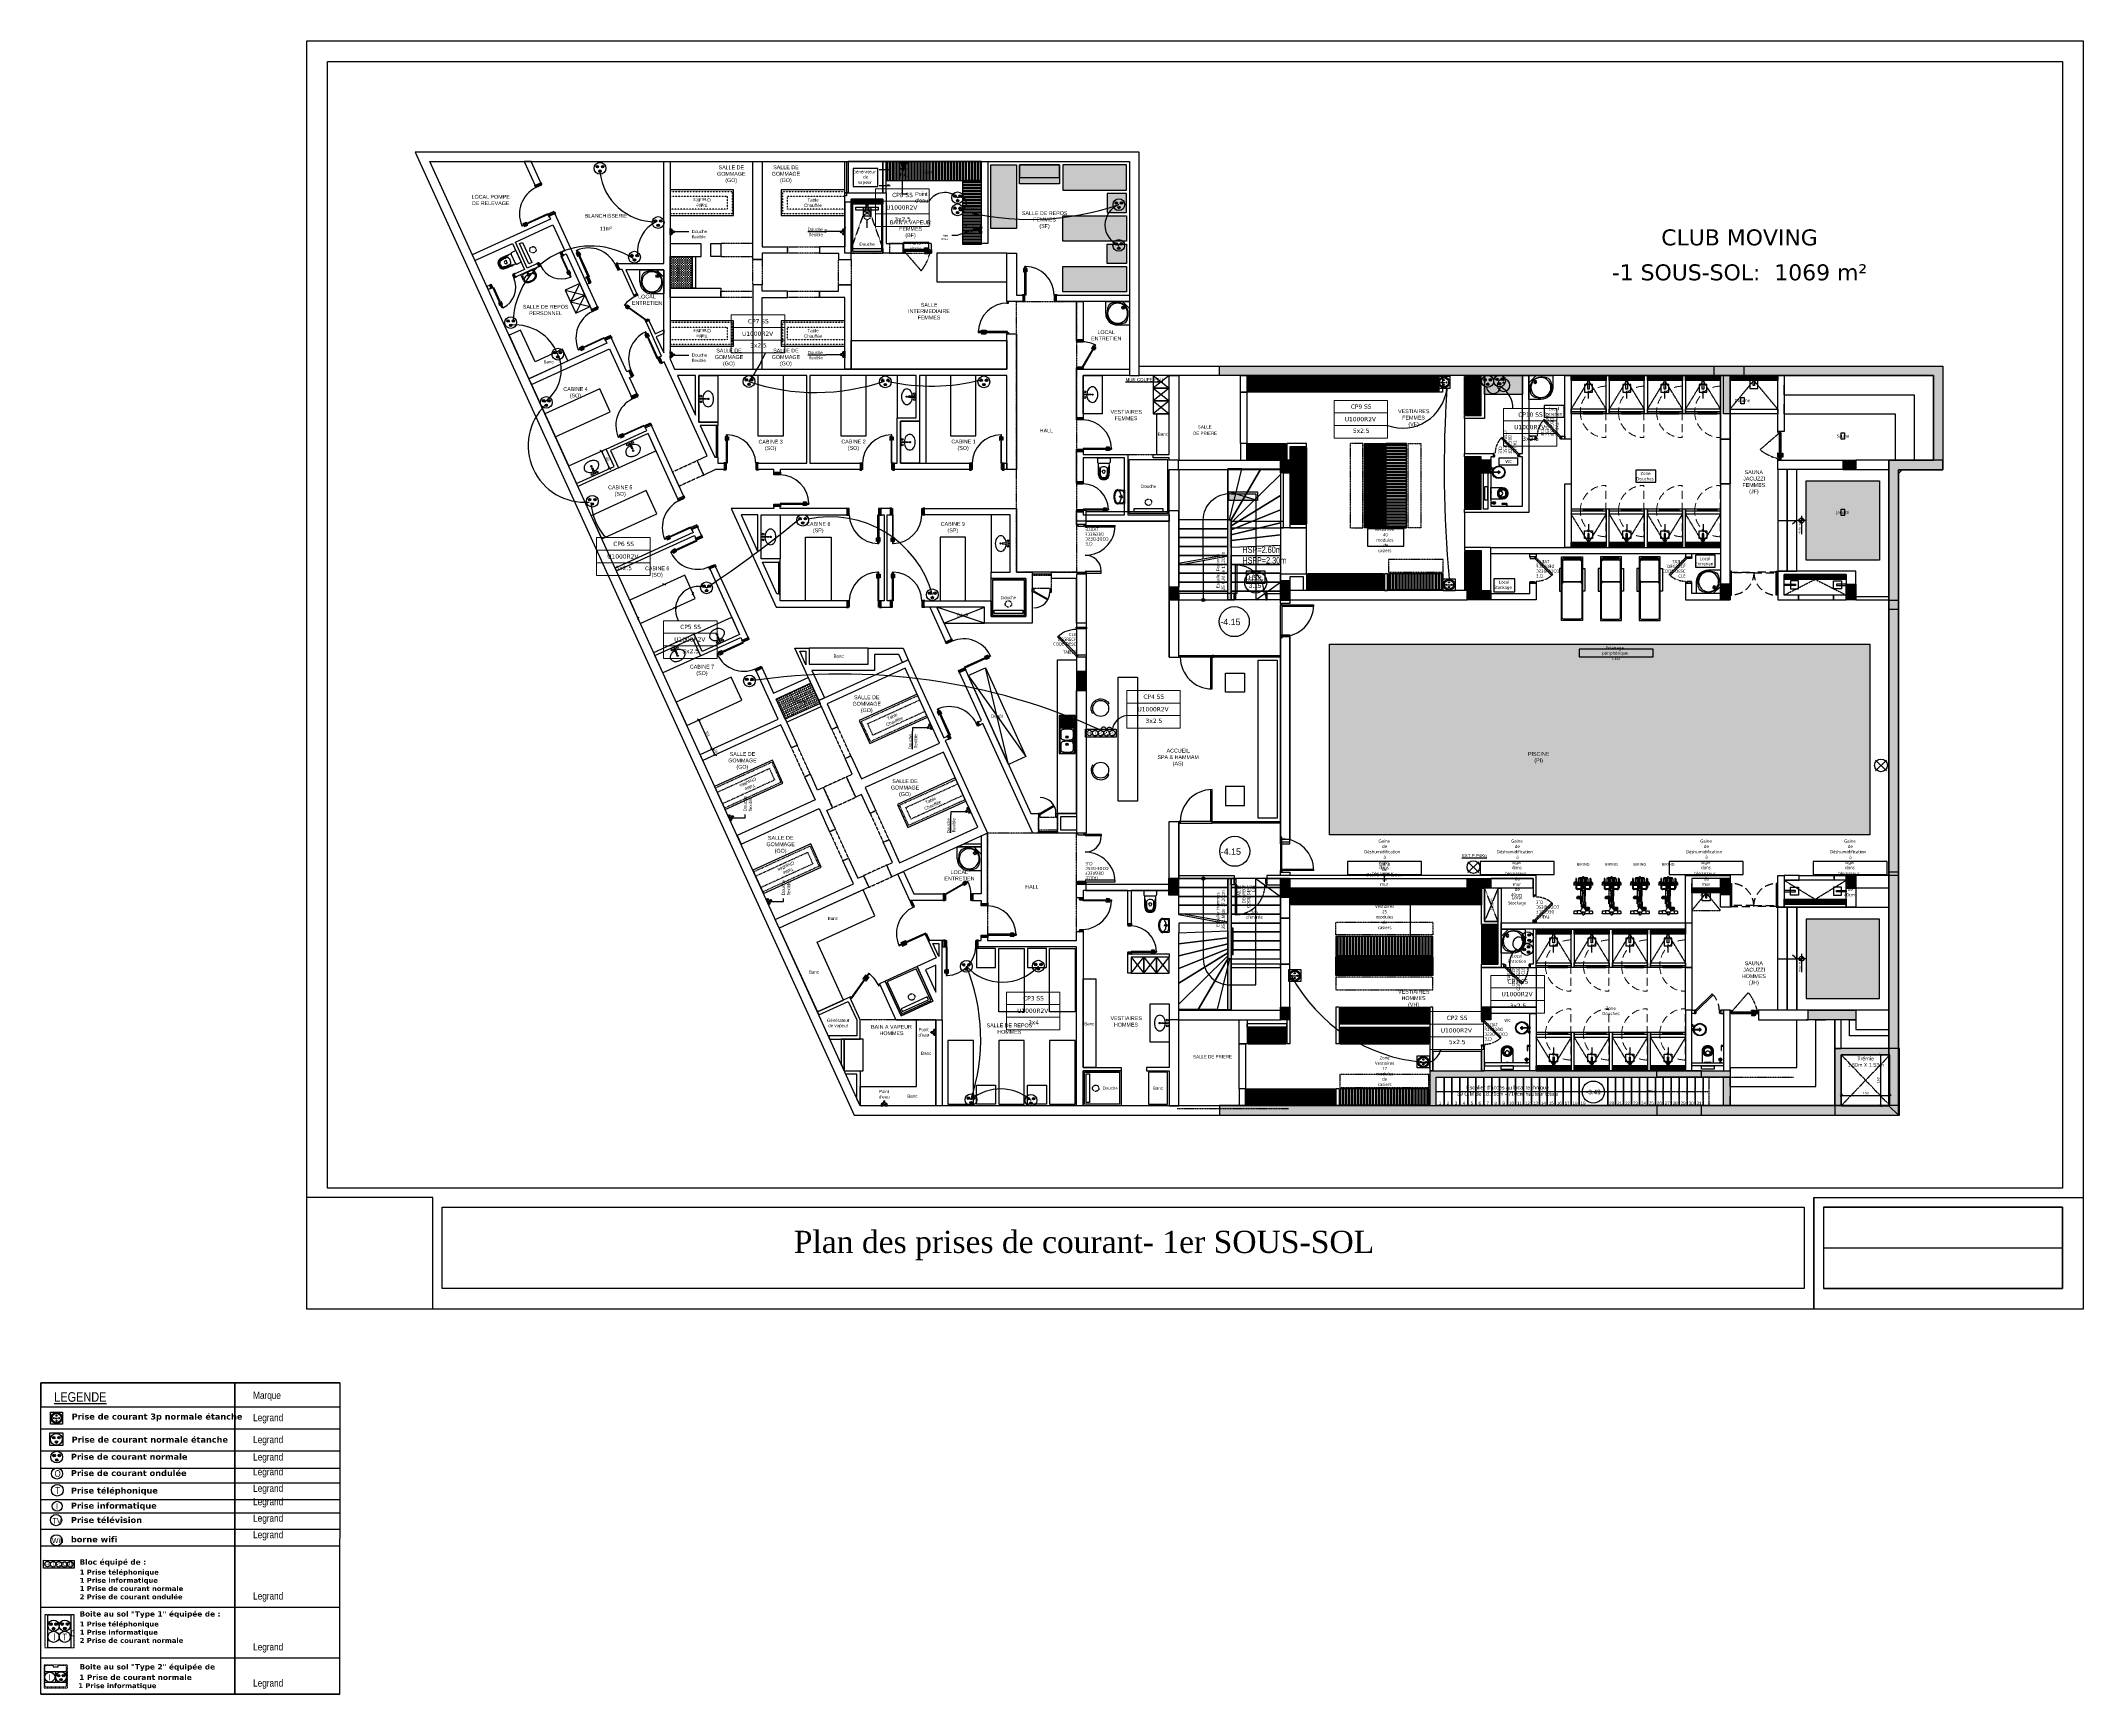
# Model space of a CAD drawing. Header units: millimetres. Extents: x 71819 to 78266, y 23672 to 38445.
# Drawn here: x 71819 to 78246, y 23672 to 28874 of the extents above; entities that cross this region are included whole.
import ezdxf
from ezdxf.enums import TextEntityAlignment as Align

# ---------------------------------------------------------------- set-up
doc = ezdxf.new("R2010")
doc.units = ezdxf.units.MM
doc.set_wipeout_variables(frame=1)
for name, pattern in [('ACAD_ISO03W100', [30, 12, -18]), ('CACHE', [0.375, 0.25, -0.125]), ('DASHED2', [0.375, 0.25, -0.125]), ('HIDDEN', [0.375, 0.25, -0.125]), ('LINETYPE_0', [0]), ('PROJECTION', [0.375, 0.25, -0.125])]:
    doc.linetypes.add(name, pattern=pattern)
for name, color, linetype, lineweight in [('A-ANNO-050-LEGN', 4, 'Continuous', 5), ('A-SECN-MEN-CO', 141, 'Continuous', 9), ('A-SECN-MEN-PR', 145, 'PROJECTION', 5), ('A-SECN-MEN-VU', 145, 'Continuous', 5), ('STRUCTURE POUTRES', 5, 'ACAD_ISO03W100', 20)]:
    doc.layers.add(name, color=color, linetype=linetype, lineweight=lineweight)
doc.layers.add('A-DIVR-255', color=7, linetype='Continuous', lineweight=5, true_color=0xffffff)
for name, color, linetype in [('CEG_Murs', 11, 'Continuous'), ('FILERIE', 5, 'Continuous'), ('MUR BAS', 7, 'Continuous'), ('Plan Archi', 8, 'Continuous'), ('prise', 1, 'Continuous'), ('Prises CFA', 140, 'Continuous'), ('TC PC', 7, 'Continuous'), ('TEXTE', 7, 'Continuous'), ('TP-Tableau électrique', 1, 'Continuous')]:
    doc.layers.add(name, color=color, linetype=linetype)
doc.styles.add('0-TEXT-ANNO', font='', dxfattribs={"height": 2.5})
doc.styles.add('0-TEXT-BASE', font='')
doc.styles.add('1-LIGHT-COND', font='')
doc.styles.add('CARTOUCHE', font='verdana.ttf')
doc.styles.get("Standard").update_dxf_attribs({"font": 'arial.ttf'})
doc.styles.add('STYLE_GENERE_1', font='ARIALN.TTF')
doc.styles.add('STYLE_GENERE_7', font='verdanab.ttf')
doc.styles.add('Verdana', font='verdana.ttf')
doc.styles.get('0-TEXT-ANNO').set_extended_font_data('Roboto Light')
doc.styles.get('0-TEXT-BASE').set_extended_font_data('Roboto Light')
doc.styles.get('1-LIGHT-COND').set_extended_font_data('Roboto Condensed Light')
doc.dimstyles.new('Copie1.50', dxfattribs={"dimtxt": 8, "dimasz": 7, "dimexe": 0.18, "dimexo": 0.0625, "dimgap": 3, "dimtad": 3, "dimdec": 0, "dimzin": 0, "dimdsep": 46, "dimtxsty": 'Standard', "dimblk1": 'OBLIQUE', "dimblk2": 'OBLIQUE', "dimsah": 1, "dimcen": 0.09, "dimse1": 1, "dimse2": 1, "dimclrt": 256, "dimadec": 0, "dimazin": 0, "dimtfac": 1, "dimtdec": 0, "dimtofl": 0, "dimtmove": 0, "dimatfit": 3, "dimfxl": 1, "dimtolj": 1, "dimtzin": 0, "dimarcsym": 0})
pattern_1 = [(90, (-1589.45, -46.904904), (-0.047625, 0), []), (90, (-1589.434125, -46.88903), (-0.047625, 0), [])]

# ---------------------------------------------------------------- blocks, each defined once
blk = doc.blocks.new('Prise de courant normale')
at = {"layer": 'prise', "linetype": 'Continuous'}
for points in [[(-122, 51, 1), (-44, 51, 1)], [(44, 51, 1), (122, 51, 1)], [(-38, -89, 1), (41, -89, 1)]]:
    blk.add_hatch(color=5, dxfattribs=at).paths.add_polyline_path(points, flags=0)
at = {"layer": 'prise', "color": 1, "linetype": 'Continuous'}
blk.add_circle((0, 0), 185, dxfattribs=at)
at = {"layer": 'prise', "color": 5, "linetype": 'Continuous'}
for centre in [(-83, 51), (83, 51), (1, -89)]:
    blk.add_circle(centre, 39.4, dxfattribs=at)
blk = doc.blocks.new('Prise de courant ondulée')
at = {"layer": 'prise', "color": 1, "linetype": 'Continuous'}
blk.add_circle((0, 0), 175, dxfattribs=at)
at = {"layer": 'prise', "color": 5, "linetype": 'Continuous', "insert": (-73, -109), "char_height": 210.87, "attachment_point": 7, "style": 'STYLE_GENERE_1'}
blk.add_mtext('{\\fArial Narrow|b0|i0|c0|p34;O}', dxfattribs=at)
blk = doc.blocks.new('Prise téléphonique')
at = {"layer": 'prise', "color": 1, "linetype": 'Continuous'}
blk.add_circle((0, 0), 185, dxfattribs=at)
at = {"layer": 'prise', "color": 4, "linetype": 'Continuous', "insert": (-67, -117), "char_height": 222.75, "attachment_point": 7, "style": 'STYLE_GENERE_1'}
blk.add_mtext('{\\fArial Narrow|b0|i0|c0|p34;T}', dxfattribs=at)
blk = doc.blocks.new('PRISE INFORMATIQUE')
at = {"layer": 'Prises CFA', "color": 4}
blk.add_circle((0.141, 0.07), 0.157, dxfattribs=at)
blk.add_text('I', height=0.189, dxfattribs=at).set_placement((0.1, -0.027))
blk = doc.blocks.new('Prise télévision')
at = {"layer": 'prise', "color": 1, "linetype": 'Continuous'}
blk.add_circle((0, 0), 176, dxfattribs=at)
at = {"layer": 'prise', "color": 4, "linetype": 'Continuous', "insert": (-120, -111), "char_height": 177.19, "attachment_point": 7, "style": 'STYLE_GENERE_1'}
blk.add_mtext('{\\fArial Narrow|b0|i0|c0|p34;TV}', dxfattribs=at)
blk = doc.blocks.new('Prise de courant Tri Hypra')
at = {"layer": 'prise'}
for p, q in [((-187, 195), (192, 195)), ((-187, -183), (-187, 195)), ((192, 195), (192, -183)), ((192, -183), (-187, -183))]:
    blk.add_line(p, q, dxfattribs=at)
at = {"layer": 'prise', "color": 5}
blk.add_line((-37, 0), (37, 0), dxfattribs=at)
at = {"layer": 'prise'}
for radius in [173, 143]:
    blk.add_circle((3, 5), radius, dxfattribs=at)
at = {"layer": 'prise', "color": 5}
for centre in [(-80, 1), (1, 79), (85, 1), (1, -70)]:
    blk.add_circle(centre, 19.4, dxfattribs=at)
blk = doc.blocks.new('bloc de prises')
at = {"layer": 'FILERIE', "color": 5}
for points, const_width in [([(-0.042, -0.047, -1), (-0.054, -0.046, -1)], 0.0113), ([(-0.02, -0.079, -1), (-0.03, -0.078, -1)], 0.0102), ([(0.006, -0.038, -1), (-0.006, -0.037, -1)], 0.0113)]:
    blk.add_lwpolyline(points, format="xyb", close=True, dxfattribs=dict(at, const_width=const_width))
at = {"layer": 'FILERIE', "color": 1}
for centre in [(-0.026, -0.055), (-0.007, 0.063), (0.006, 0.183)]:
    blk.add_circle(centre, 0.0599, dxfattribs=at)
at = {"layer": 'prise', "color": 1, "flags": 128}
blk.add_lwpolyline([(-0.063, 0.272), (0.1, 0.249), (0.01, -0.383), (-0.154, -0.36)], close=True, dxfattribs=at)
at = {"layer": 'Prises CFA', "color": 4}
for centre, radius in [((-0.062, -0.289), 0.0574), ((-0.043, -0.173), 0.0596)]:
    blk.add_circle(centre, radius, dxfattribs=at)
at = {"layer": 'FILERIE', "char_height": 0.10604, "width": 23.92259, "attachment_point": 7, "rotation": 87.5302}
for insert in [(0.028, 0.03), (0.039, 0.147)]:
    blk.add_mtext('\\pi-1452,l1452;{\\fTimes New Roman|b0|i0|c0|p18;o}', dxfattribs=dict(at, insert=insert))
at = {"layer": 'Prises CFA', "color": 4}
for s, height, rotation, text_generation_flag, p in [('T', 0.069, 351.8706, 2, (-0.039, -0.332)), ('I', 0.0716, 81.8706, 4, (-0.082, -0.183))]:
    blk.add_text(s, height=height, rotation=rotation, dxfattribs=dict(at, text_generation_flag=text_generation_flag)).set_placement(p)
blk = doc.blocks.new('borne wifi')
at = {"layer": 'prise', "color": 4, "linetype": 'Continuous'}
blk.add_circle((-2, 16), 176, dxfattribs=at)
at = {"layer": 'prise', "color": 4, "linetype": 'Continuous', "insert": (-146, -73), "char_height": 159.5, "attachment_point": 7, "style": 'STYLE_GENERE_1'}
blk.add_mtext('Wifi', dxfattribs=at)
blk = doc.blocks.new('Boite au sol 4 modules (Voiture)')
at = {"layer": 'prise', "linetype": 'Continuous'}
for points in [[(56, 55, 1), (127, 55, 1)], [(206, 55, 1), (277, 55, 1)], [(132, -71, 1), (203, -71, 1)]]:
    blk.add_hatch(color=5, dxfattribs=at).paths.add_polyline_path(points, flags=0)
at = {"layer": 'prise', "color": 1, "linetype": 'Continuous'}
for p, q in [((-346, 178), (-346, -165)), ((341, 178), (-346, 178)), ((-3, 178), (-3, -165)), ((341, 178), (341, -165)), ((341, -165), (-346, -165))]:
    blk.add_line(p, q, dxfattribs=at)
at = {"layer": 'prise', "color": 1, "linetype": 'HIDDEN', "lineweight": 5, "ltscale": 0.05, "true_color": 0xf50000}
blk.add_lwpolyline([(-364, 399), (373, 399), (373, -338), (-364, -338)], close=True, dxfattribs=at)
at = {"layer": 'prise', "color": 12, "linetype": 'HIDDEN', "lineweight": 5, "ltscale": 0.05, "true_color": 0xe00000}
for points in [[(-75, 384), (-296, 384, 0.414214), (-348, 332), (-348, -255, 0.414214), (-296, -307), (291, -307, 0.414214), (343, -255), (343, 332, 0.414214), (291, 384), (70, 384), (70, 328), (-75, 328)], [(-79, 380), (-296, 380, 0.414214), (-344, 332), (-344, -255, 0.414214), (-296, -303), (291, -303, 0.414214), (339, -255), (339, 332, 0.414214), (291, 380), (74, 380), (74, 323), (-79, 323)], [(-82, 377), (-296, 377, 0.414214), (-341, 332), (-341, -255, 0.414214), (-296, -300), (291, -300, 0.414214), (336, -255), (336, 332, 0.414214), (291, 377), (76, 377), (76, 321), (-82, 321)]]:
    blk.add_lwpolyline(points, format="xyb", close=True, dxfattribs=at)
at = {"layer": 'prise', "color": 1, "linetype": 'Continuous'}
blk.add_circle((167, 9), 167, dxfattribs=at)
at = {"layer": 'prise', "color": 5, "linetype": 'Continuous'}
for centre in [(92, 55), (241, 55), (168, -71)]:
    blk.add_circle(centre, 35.5, dxfattribs=at)
blk = doc.blocks.new('boite')
at = {"layer": 'prise', "linetype": 'Continuous'}
for points in [[(-30.6, 22.5, 1), (-22.8, 22.5, 1)], [(-22.2, 8.5, 1), (-14.3, 8.5, 1)], [(-14, 22.5, 1), (-6.1, 22.5, 1)], [(4.6, 22.6, 1), (12.5, 22.6, 1)], [(13.1, 8.6, 1), (20.9, 8.6, 1)], [(21.2, 22.6, 1), (29.1, 22.6, 1)]]:
    blk.add_hatch(color=5, dxfattribs=at).paths.add_polyline_path(points, flags=0)
at = {"layer": 'prise', "color": 1, "linetype": 'HIDDEN', "lineweight": 5, "ltscale": 0.05}
for points in [[(-45.9, 52.5), (46.2, 52.5), (46.2, -52.5), (-45.9, -52.5)], [(-45.3, 51.9), (45.6, 51.9), (45.6, -51.9), (-45.3, -51.9)], [(45.3, -14), (45.3, -51.6), (-45, -51.6), (-45, 51.6), (45.3, 51.6), (45.3, 1.1), (37.8, 1.1), (37.8, -14)]]:
    blk.add_lwpolyline(points, close=True, dxfattribs=at)
at = {"layer": 'prise', "color": 1}
blk.add_lwpolyline([(36.3, -51.6), (-36.3, -51.6), (-36.3, 51.6), (36.3, 51.6)], close=True, dxfattribs=at)
at = {"layer": 'prise', "color": 1, "linetype": 'Continuous'}
for centre in [(-18.4, 17.4), (16.9, 17.5), (16.9, -17.5), (-18.4, -17.6)]:
    blk.add_circle(centre, 17.5, dxfattribs=at)
at = {"layer": 'prise', "color": 5, "linetype": 'Continuous'}
for centre in [(-26.7, 22.5), (-18.3, 8.5), (-10.1, 22.5), (8.6, 22.6), (17, 8.6), (25.2, 22.6)]:
    blk.add_circle(centre, 3.94, dxfattribs=at)
at = {"layer": 'prise', "color": 4, "linetype": 'Continuous', "char_height": 21.087, "attachment_point": 7, "style": 'STYLE_GENERE_1'}
for s, insert in [('{\\fArial Narrow|b0|i0|c0|p34;I}', (-19.4, -28.1)), ('{\\fArial Narrow|b0|i0|c0|p34;T}', (9.5, -28.3))]:
    blk.add_mtext(s, dxfattribs=dict(at, insert=insert))
blk = doc.blocks.new('LAV_ENTRETIEN')
at = {"color": 252}
blk.add_line((0, 0.227), (-0.227, 0), dxfattribs=at)
for points in [[(-0.75, 0), (0, 0), (0, 0.75), (-0.375, 0.75, 0.414214), (-0.75, 0.375), (-0.75, 0)], [(-0.197, 0.689, 0.06511), (-0.381, 0.71, 0.194228), (-0.612, 0.612, 0.194228), (-0.71, 0.381, 0.06511), (-0.689, 0.197, 0.278572), (-0.553, 0.061, 0.06511), (-0.369, 0.04, 0.194228), (-0.138, 0.138, 0.194228), (-0.04, 0.369, 0.06511), (-0.061, 0.553, 0.278572), (-0.197, 0.689, 487439.351503)]]:
    blk.add_lwpolyline(points, format="xyb", close=True, dxfattribs=at)
for centre, radius in [((-0.375, 0.375), 0.315), ((-0.197, 0.197), 0.0475), ((-0.197, 0.197), 0.0275)]:
    blk.add_circle(centre, radius, dxfattribs=at)
blk = doc.blocks.new('*U124')
at = {"color": 252}
for p, q in [((-0.155, 0.334), (-0.154, 0.325)), ((-0.154, 0.325), (-0.152, 0.315)), ((-0.152, 0.315), (-0.149, 0.305)), ((-0.149, 0.305), (-0.145, 0.295)), ((-0.145, 0.295), (-0.141, 0.285)), ((-0.141, 0.336), (-0.14, 0.326)), ((-0.141, 0.285), (-0.136, 0.275)), ((-0.14, 0.326), (-0.138, 0.317)), ((-0.138, 0.317), (-0.135, 0.307)), ((-0.136, 0.275), (-0.13, 0.265)), ((-0.135, 0.307), (-0.132, 0.298)), ((-0.132, 0.298), (-0.128, 0.288)), ((-0.13, 0.265), (-0.122, 0.256)), ((-0.128, 0.288), (-0.123, 0.279)), ((-0.123, 0.279), (-0.117, 0.27)), ((-0.122, 0.256), (-0.114, 0.247)), ((-0.117, 0.27), (-0.111, 0.262)), ((-0.114, 0.247), (-0.104, 0.239)), ((-0.111, 0.262), (-0.103, 0.254)), ((-0.108, 0.003), (-0.109, 0)), ((0.109, 0), (-0.109, 0)), ((-0.108, 0.003), (-0.032, 0.003)), ((-0.104, 0.239), (-0.093, 0.231)), ((-0.103, 0.33), (-0.101, 0.322)), ((-0.103, 0.254), (-0.094, 0.246)), ((-0.099, 0.314), (-0.101, 0.322)), ((-0.096, 0.306), (-0.099, 0.314)), ((-0.096, 0.306), (-0.093, 0.298)), ((-0.094, 0.246), (-0.085, 0.239)), ((-0.089, 0.29), (-0.093, 0.298)), ((-0.093, 0.231), (-0.081, 0.224)), ((-0.085, 0.283), (-0.089, 0.29)), ((-0.085, 0.283), (-0.08, 0.277)), ((-0.085, 0.239), (-0.074, 0.233)), ((-0.081, 0.224), (-0.067, 0.219)), ((-0.074, 0.271), (-0.08, 0.277)), ((-0.068, 0.266), (-0.074, 0.271)), ((-0.074, 0.233), (-0.061, 0.228)), ((-0.068, 0.266), (-0.061, 0.262)), ((-0.067, 0.219), (-0.052, 0.214)), ((-0.064, 0.312), (-0.065, 0.306)), ((-0.065, 0.306), (-0.065, 0.3)), ((-0.065, 0.3), (-0.064, 0.294)), ((-0.063, 0.318), (-0.064, 0.312)), ((-0.064, 0.294), (-0.063, 0.288)), ((-0.062, 0.324), (-0.063, 0.318)), ((-0.063, 0.288), (-0.062, 0.282)), ((-0.06, 0.33), (-0.062, 0.324)), ((-0.062, 0.282), (-0.061, 0.28)), ((-0.061, 0.28), (-0.061, 0.279)), ((-0.061, 0.279), (-0.06, 0.277)), ((-0.061, 0.262), (-0.054, 0.257)), ((-0.061, 0.228), (-0.048, 0.224)), ((-0.06, 0.277), (-0.059, 0.276)), ((-0.059, 0.276), (-0.058, 0.274)), ((-0.058, 0.274), (-0.057, 0.273)), ((-0.057, 0.273), (-0.056, 0.272)), ((-0.056, 0.272), (-0.055, 0.27)), ((-0.055, 0.27), (-0.054, 0.269)), ((-0.054, 0.269), (-0.053, 0.268)), ((-0.046, 0.254), (-0.054, 0.257)), ((-0.053, 0.268), (-0.051, 0.266)), ((-0.052, 0.214), (-0.036, 0.211)), ((-0.051, 0.266), (-0.05, 0.265)), ((-0.05, 0.265), (-0.049, 0.264)), ((-0.049, 0.264), (-0.047, 0.263)), ((-0.048, 0.224), (-0.033, 0.221)), ((-0.047, 0.263), (-0.046, 0.262)), ((-0.046, 0.262), (-0.044, 0.261)), ((-0.046, 0.254), (-0.036, 0.251)), ((-0.044, 0.261), (-0.042, 0.259)), ((-0.042, 0.259), (-0.041, 0.258)), ((-0.041, 0.258), (-0.039, 0.257)), ((-0.039, 0.257), (-0.037, 0.257)), ((-0.037, 0.257), (-0.035, 0.256)), ((-0.036, 0.251), (-0.025, 0.249)), ((-0.036, 0.211), (-0.018, 0.209)), ((-0.035, 0.256), (-0.033, 0.255)), ((-0.033, 0.255), (-0.031, 0.254)), ((-0.033, 0.221), (-0.017, 0.219)), ((-0.032, 0.003), (-0.032, 0.008)), ((-0.032, 0.008), (-0.02, 0.008)), ((-0.032, 0.003), (0.032, 0.003)), ((-0.031, 0.254), (-0.029, 0.253)), ((-0.029, 0.253), (-0.027, 0.253)), ((-0.027, 0.253), (-0.025, 0.252)), ((-0.025, 0.252), (-0.023, 0.251)), ((-0.013, 0.248), (-0.025, 0.249)), ((-0.023, 0.251), (-0.021, 0.251)), ((-0.021, 0.251), (-0.018, 0.25)), ((-0.02, 0.008), (-0.02, 0.013)), ((0.02, 0.013), (-0.02, 0.013)), ((0.02, 0.008), (-0.02, 0.008)), ((-0.018, 0.25), (-0.016, 0.25)), ((-0.018, 0.209), (0.001, 0.208)), ((-0.017, 0.219), (0.001, 0.219)), ((-0.016, 0.25), (-0.014, 0.25)), ((-0.014, 0.25), (-0.012, 0.249)), ((-0.013, 0.248), (0.001, 0.247)), ((-0.012, 0.249), (-0.009, 0.249)), ((-0.009, 0.249), (-0.007, 0.249)), ((-0.007, 0.249), (-0.005, 0.249)), ((-0.005, 0.249), (-0.002, 0.249)), ((-0.002, 0.249), (0, 0.249)), ((0, 0.249), (0.002, 0.249)), ((0.001, 0.247), (0.015, 0.248)), ((0.019, 0.219), (0.001, 0.219)), ((0.001, 0.208), (0.02, 0.209)), ((0.002, 0.249), (0.004, 0.249)), ((0.004, 0.249), (0.007, 0.249)), ((0.007, 0.249), (0.009, 0.249)), ((0.009, 0.249), (0.011, 0.249)), ((0.011, 0.249), (0.014, 0.25)), ((0.014, 0.25), (0.016, 0.25)), ((0.015, 0.248), (0.028, 0.249)), ((0.016, 0.25), (0.018, 0.25)), ((0.018, 0.25), (0.02, 0.251)), ((0.035, 0.221), (0.019, 0.219)), ((0.02, 0.251), (0.022, 0.251)), ((0.02, 0.209), (0.038, 0.211)), ((0.02, 0.008), (0.02, 0.013)), ((0.032, 0.008), (0.02, 0.008)), ((0.022, 0.251), (0.025, 0.252)), ((0.025, 0.252), (0.027, 0.252)), ((0.027, 0.252), (0.029, 0.253)), ((0.039, 0.251), (0.028, 0.249)), ((0.029, 0.253), (0.031, 0.254)), ((0.031, 0.254), (0.033, 0.255)), ((0.032, 0.003), (0.032, 0.008)), ((0.032, 0.003), (0.108, 0.003)), ((0.033, 0.255), (0.035, 0.255)), ((0.035, 0.255), (0.037, 0.256)), ((0.05, 0.224), (0.035, 0.221)), ((0.037, 0.256), (0.039, 0.257)), ((0.038, 0.211), (0.055, 0.214)), ((0.039, 0.257), (0.04, 0.258)), ((0.039, 0.251), (0.048, 0.254)), ((0.04, 0.258), (0.042, 0.259)), ((0.042, 0.259), (0.044, 0.26)), ((0.044, 0.26), (0.046, 0.261)), ((0.046, 0.261), (0.047, 0.262)), ((0.047, 0.262), (0.049, 0.263)), ((0.048, 0.254), (0.056, 0.257)), ((0.049, 0.263), (0.05, 0.265)), ((0.05, 0.265), (0.052, 0.266)), ((0.064, 0.228), (0.05, 0.224)), ((0.052, 0.266), (0.053, 0.267)), ((0.053, 0.267), (0.054, 0.268)), ((0.054, 0.268), (0.055, 0.27)), ((0.055, 0.27), (0.056, 0.271)), ((0.055, 0.214), (0.07, 0.219)), ((0.056, 0.271), (0.057, 0.272)), ((0.056, 0.257), (0.064, 0.262)), ((0.057, 0.272), (0.058, 0.274)), ((0.058, 0.274), (0.059, 0.275)), ((0.059, 0.275), (0.06, 0.277)), ((0.062, 0.323), (0.06, 0.329)), ((0.06, 0.277), (0.061, 0.278)), ((0.061, 0.278), (0.062, 0.281)), ((0.063, 0.317), (0.062, 0.323)), ((0.062, 0.281), (0.063, 0.287)), ((0.064, 0.311), (0.063, 0.317)), ((0.063, 0.287), (0.064, 0.293)), ((0.065, 0.305), (0.064, 0.311)), ((0.064, 0.293), (0.065, 0.299)), ((0.07, 0.266), (0.064, 0.262)), ((0.076, 0.233), (0.064, 0.228)), ((0.065, 0.299), (0.065, 0.305)), ((0.07, 0.266), (0.077, 0.271)), ((0.07, 0.219), (0.083, 0.224)), ((0.087, 0.239), (0.076, 0.233)), ((0.082, 0.277), (0.077, 0.271)), ((0.087, 0.283), (0.082, 0.277)), ((0.083, 0.224), (0.096, 0.231)), ((0.087, 0.283), (0.091, 0.29)), ((0.097, 0.246), (0.087, 0.239)), ((0.095, 0.298), (0.091, 0.29)), ((0.099, 0.306), (0.095, 0.298)), ((0.096, 0.231), (0.107, 0.239)), ((0.106, 0.254), (0.097, 0.246)), ((0.099, 0.306), (0.101, 0.314)), ((0.101, 0.314), (0.104, 0.322)), ((0.105, 0.33), (0.104, 0.322)), ((0.113, 0.262), (0.106, 0.254)), ((0.107, 0.239), (0.116, 0.247)), ((0.108, 0.003), (0.109, 0)), ((0.12, 0.27), (0.113, 0.262)), ((0.116, 0.247), (0.125, 0.256)), ((0.126, 0.279), (0.12, 0.27)), ((0.125, 0.256), (0.132, 0.265)), ((0.13, 0.288), (0.126, 0.279)), ((0.134, 0.298), (0.13, 0.288)), ((0.132, 0.265), (0.138, 0.275)), ((0.138, 0.307), (0.134, 0.298)), ((0.14, 0.317), (0.138, 0.307)), ((0.138, 0.275), (0.143, 0.285)), ((0.142, 0.326), (0.14, 0.317)), ((0.144, 0.336), (0.142, 0.326)), ((0.143, 0.285), (0.148, 0.295)), ((0.148, 0.295), (0.151, 0.305)), ((0.151, 0.305), (0.154, 0.315)), ((0.154, 0.315), (0.156, 0.325)), ((0.156, 0.325), (0.158, 0.334))]:
    blk.add_line(p, q, dxfattribs=at)
for points in [[(0.18, 0), (-0.18, 0), (-0.18, 0.359), (-0.18, 0.365), (-0.179, 0.37), (-0.179, 0.376), (-0.178, 0.381), (-0.178, 0.387), (-0.177, 0.393), (-0.177, 0.393), (-0.176, 0.398), (-0.175, 0.404), (-0.174, 0.409), (-0.173, 0.415), (-0.172, 0.42), (-0.17, 0.426), (-0.167, 0.436), (-0.163, 0.445), (-0.158, 0.455), (-0.152, 0.464), (-0.146, 0.472), (-0.138, 0.481), (-0.13, 0.488), (-0.12, 0.496), (-0.11, 0.503), (-0.1, 0.509), (-0.089, 0.514), (-0.077, 0.519), (-0.065, 0.523), (-0.052, 0.527), (-0.04, 0.529), (-0.027, 0.531), (-0.013, 0.532), (0, 0.533), (0.013, 0.532), (0.027, 0.531), (0.04, 0.529), (0.052, 0.527), (0.065, 0.523), (0.077, 0.519), (0.089, 0.514), (0.1, 0.509), (0.11, 0.503), (0.12, 0.496), (0.13, 0.488), (0.138, 0.481), (0.146, 0.472), (0.152, 0.464), (0.153, 0.464), (0.158, 0.455), (0.163, 0.445), (0.167, 0.436), (0.17, 0.426), (0.172, 0.42), (0.173, 0.415), (0.174, 0.409), (0.175, 0.404), (0.176, 0.398), (0.177, 0.393), (0.177, 0.393), (0.178, 0.387), (0.178, 0.381), (0.179, 0.376), (0.179, 0.37), (0.18, 0.365), (0.18, 0.359)], [(-0.2, -0.2), (0.2, -0.2), (0.2, -0.1), (-0.2, -0.1)]]:
    blk.add_lwpolyline(points, close=True, dxfattribs=at)
for points in [[(0.158, 0.334), (0.159, 0.344), (0.159, 0.353), (0.159, 0.362), (0.159, 0.37), (0.159, 0.379), (0.158, 0.389), (0.157, 0.393), (0.156, 0.399), (0.154, 0.409), (0.153, 0.414), (0.151, 0.419), (0.148, 0.429), (0.143, 0.439), (0.138, 0.449), (0.132, 0.458), (0.125, 0.468), (0.116, 0.476), (0.107, 0.485), (0.096, 0.492), (0.083, 0.499), (0.07, 0.505), (0.055, 0.509), (0.038, 0.512), (0.02, 0.515), (0.001, 0.515), (-0.018, 0.515), (-0.036, 0.512), (-0.052, 0.509), (-0.067, 0.505), (-0.081, 0.499), (-0.093, 0.492), (-0.104, 0.485), (-0.114, 0.476), (-0.122, 0.468), (-0.13, 0.458), (-0.136, 0.449), (-0.141, 0.439), (-0.145, 0.429), (-0.149, 0.419), (-0.152, 0.409), (-0.154, 0.399), (-0.155, 0.393), (-0.155, 0.389), (-0.156, 0.379), (-0.157, 0.37), (-0.157, 0.362), (-0.157, 0.353), (-0.156, 0.344), (-0.155, 0.334)], [(0.144, 0.336), (0.145, 0.345), (0.145, 0.353), (0.145, 0.362), (0.145, 0.37), (0.145, 0.379), (0.144, 0.388), (0.143, 0.393), (0.142, 0.397), (0.14, 0.407), (0.138, 0.416), (0.134, 0.426), (0.13, 0.435), (0.126, 0.444), (0.12, 0.453), (0.113, 0.462), (0.106, 0.47), (0.097, 0.477), (0.087, 0.484), (0.076, 0.49), (0.064, 0.495), (0.05, 0.499), (0.035, 0.502), (0.019, 0.504), (0.001, 0.505), (-0.017, 0.504), (-0.033, 0.502), (-0.048, 0.499), (-0.061, 0.495), (-0.074, 0.49), (-0.085, 0.484), (-0.094, 0.477), (-0.103, 0.47), (-0.111, 0.462), (-0.117, 0.453), (-0.123, 0.444), (-0.128, 0.435), (-0.132, 0.426), (-0.135, 0.416), (-0.138, 0.407), (-0.14, 0.397), (-0.141, 0.393), (-0.141, 0.388), (-0.142, 0.379), (-0.143, 0.37), (-0.143, 0.362), (-0.143, 0.353), (-0.142, 0.345), (-0.141, 0.336)], [(0.105, 0.33), (0.107, 0.338), (0.108, 0.346), (0.108, 0.354), (0.108, 0.362), (0.108, 0.369), (0.108, 0.377), (0.107, 0.385), (0.106, 0.393), (0.105, 0.393), (0.104, 0.402), (0.101, 0.41), (0.099, 0.418), (0.095, 0.426), (0.091, 0.433), (0.087, 0.44), (0.082, 0.446), (0.077, 0.452), (0.07, 0.457), (0.064, 0.462), (0.056, 0.466), (0.048, 0.469), (0.039, 0.472), (0.028, 0.474), (0.015, 0.476), (0.001, 0.476), (-0.013, 0.476), (-0.025, 0.474), (-0.036, 0.472), (-0.046, 0.469), (-0.054, 0.466), (-0.061, 0.462), (-0.068, 0.457), (-0.074, 0.452), (-0.08, 0.446), (-0.085, 0.44), (-0.089, 0.433), (-0.093, 0.426), (-0.096, 0.418), (-0.099, 0.41), (-0.101, 0.402), (-0.103, 0.393), (-0.103, 0.393), (-0.104, 0.385), (-0.105, 0.377), (-0.106, 0.369)], [(-0.103, 0.33), (-0.104, 0.338), (-0.105, 0.346), (-0.106, 0.354), (-0.106, 0.362), (-0.106, 0.369)], [(0.06, 0.329), (0.058, 0.335), (0.055, 0.34), (0.052, 0.345), (0.048, 0.35), (0.044, 0.354), (0.04, 0.358), (0.035, 0.362), (0.03, 0.365), (0.025, 0.367), (0.02, 0.37), (0.014, 0.371), (0.009, 0.372), (0.003, 0.373), (-0.002, 0.373), (-0.008, 0.372), (-0.014, 0.371), (-0.019, 0.37), (-0.024, 0.368), (-0.03, 0.365), (-0.034, 0.362), (-0.039, 0.358), (-0.043, 0.355), (-0.047, 0.35), (-0.051, 0.346), (-0.054, 0.341), (-0.057, 0.335), (-0.06, 0.33)]]:
    blk.add_lwpolyline(points, dxfattribs=at)
blk = doc.blocks.new('_OBLIQUE')
at = {"color": 0, "linetype": 'ByBlock'}
blk.add_line((-0.5, -0.5), (0.5, 0.5), dxfattribs=at)
blk = doc.blocks.new('*U122')
at = {"color": 252}
for points in [[(77, 1000), (77, 100), (42, 100), (42, 1000)], [(0, -100), (7, -100), (7, 100), (0, 100)], [(1030, -100), (1022, -100), (1022, 100), (1030, 100)]]:
    blk.add_lwpolyline(points, close=True, dxfattribs=at)
at = {"color": 252, "linetype": 'ByBlock', "flags": 128}
for points in [[(7, -100), (7, 100), (39, 100), (39, 63), (52, 63), (52, 38), (39, 38), (39, -100)], [(1022, -100), (1022, 100), (990, 100), (990, 63), (977, 63), (977, 38), (990, 38), (990, -100)]]:
    blk.add_lwpolyline(points, close=True, dxfattribs=at)
at = {"color": 252, "linetype": 'PROJECTION'}
blk.add_arc((42, 98.3), 900, 0, 90, dxfattribs=at)
at = {"color": 252, "style": '0-TEXT-BASE'}
blk.add_attdef('DOORREF', text='', height=100, dxfattribs=at).set_placement((514.5, 0), align=Align.MIDDLE_CENTER)
blk = doc.blocks.new('_Dot')
at = {"color": 0, "linetype": 'ByBlock', "lineweight": -2}
blk.add_line((-0.5, 0), (-1, 0), dxfattribs=at)
at = {"color": 0, "linetype": 'ByBlock', "const_width": 0.5}
blk.add_lwpolyline([(-0.25, 0, 1), (0.25, 0, 1)], format="xyb", close=True, dxfattribs=at)
blk = doc.blocks.new('*D334')
at = {"layer": 'Defpoints', "color": 0, "transparency": 16777216}
for p in [(77484.4, 25603.4), (77637.8, 25603.4), (77637.8, 25555.6)]:
    blk.add_point(p, dxfattribs=at)
at = {"layer": 'Plan Archi', "color": 0, "lineweight": -2, "transparency": 16777216}
blk.add_line((77484.4, 25555.6), (77637.8, 25555.6), dxfattribs=at)
at = {"layer": 'Plan Archi', "color": 0, "lineweight": -2, "transparency": 16777216, "xscale": 7, "yscale": 7, "zscale": 7, "rotation": 180}
blk.add_blockref('_OBLIQUE', (77484.4, 25555.6), dxfattribs=at)
at = {"layer": 'Plan Archi', "color": 0, "lineweight": -2, "transparency": 16777216, "xscale": 7, "yscale": 7, "zscale": 7}
blk.add_blockref('_OBLIQUE', (77637.8, 25555.6), dxfattribs=at)
at = {"layer": 'Plan Archi', "transparency": 16777216, "insert": (77561.1, 25562.7), "char_height": 8, "attachment_point": 5}
blk.add_mtext('\\A1;153', dxfattribs=at)
blk = doc.blocks.new('*D335')
at = {"layer": 'Defpoints', "color": 0, "transparency": 16777216}
for p in [(77561.1, 25683.4), (77561.1, 25523.4), (77608, 25523.4)]:
    blk.add_point(p, dxfattribs=at)
at = {"layer": 'Plan Archi', "color": 0, "lineweight": -2, "transparency": 16777216}
blk.add_line((77608, 25683.4), (77608, 25523.4), dxfattribs=at)
at = {"layer": 'Plan Archi', "color": 0, "lineweight": -2, "transparency": 16777216, "xscale": 7, "yscale": 7, "zscale": 7}
for p, rotation in [((77608, 25683.4), 90), ((77608, 25523.4), 270)]:
    blk.add_blockref('_OBLIQUE', p, dxfattribs=dict(at, rotation=rotation))
at = {"layer": 'Plan Archi', "transparency": 16777216, "insert": (77600.9, 25603.4), "char_height": 8, "attachment_point": 5, "rotation": 90}
blk.add_mtext('\\A1;160', dxfattribs=at)
blk = doc.blocks.new('A$Ca9ddb2d8')
at = {"color": 252}
blk.add_lwpolyline([(-0.3, 0), (-0.3, -0.05), (0.3, -0.05), (0.3, 0), (0.28, 0), (0.28, -0.03), (-0.28, -0.03), (-0.28, 0)], close=True, dxfattribs=at)
blk = doc.blocks.new('A$C823a6998')
at = {"layer": 'A-DIVR-255'}
h = blk.add_hatch(color=252, dxfattribs=at)
h.dxf.hatch_style = 1
h.paths.add_polyline_path([(-0.82, 0.05), (-1.09, 0.05), (-1.09, 0.065), (-0.82, 0.065)])
h = blk.add_hatch(color=252, dxfattribs=at)
h.dxf.hatch_style = 1
h.paths.add_polyline_path([(-0.01, 0.065), (-0.81, 0.065), (-0.81, 0.05), (-0.01, 0.05)])
at = {"layer": 'A-SECN-MEN-CO', "color": 252}
for points in [[(-0.82, 0.05), (-1.09, 0.05), (-1.09, 0.065), (-0.82, 0.065)], [(-0.01, 0.065), (-0.81, 0.065), (-0.81, 0.05), (-0.01, 0.05)]]:
    blk.add_lwpolyline(points, close=True, dxfattribs=at)
at = {"layer": 'A-SECN-MEN-PR', "color": 252}
for points in [[(-0.01, 0.065), (-0.01, 0.865)], [(-0.01, 0.05), (-0.01, -0.75)]]:
    blk.add_lwpolyline(points, dxfattribs=at)
for centre, start, end in [((-0.01, 0.065), 90, 180), ((-0.01, 0.05), 180, 270)]:
    blk.add_arc(centre, 0.8, start, end, dxfattribs=at)
blk = doc.blocks.new('*U121')
at = {"color": 252}
blk.add_lwpolyline([(0, 0.022), (0.43, 0.022), (0.43, -0.024), (0, -0.024)], close=True, dxfattribs=at)
blk.add_lwpolyline([(0.275, -0.024), (0.275, -0.125, 0.414214), (0.276, -0.126), (0.524, -0.126, 0.414214), (0.525, -0.125), (0.525, 0.123, 0.414214), (0.524, 0.124), (0.276, 0.124, 0.414214), (0.275, 0.123), (0.275, 0.022)], format="xyb", close=True, dxfattribs=at)
blk = doc.blocks.new('RANG_VEST')
at = {"true_color": 0xffffff}
h = blk.add_hatch(color=7, dxfattribs=at)
h.dxf.hatch_style = 1
h.paths.add_polyline_path([(0.5, -0.4), (0.5, 0), (0, 0), (0, -0.4)])
blk.add_lwpolyline([(0.5, -0.4), (0.5, 0), (0, 0), (0, -0.4)], close=True)
blk.add_lwpolyline([(0, 0), (0.5, -0.4), (0.5, 0), (0, -0.4)])
blk = doc.blocks.new('A$C41E20939')
at = {"color": 252, "linetype": 'PROJECTION'}
blk.add_line((86, 4), (32.8, 65.4), dxfattribs=at)
at = {"color": 252}
for p, q in [((11.1, 5), (8.9, 5)), ((11.1, 4.8), (8.9, 4.8)), ((86.2, 0), (81.7, 0)), ((83, 3.2), (83, 1.1)), ((83, 3.2), (84.5, 3.2)), ((83, 1.1), (83.1, 1.1)), ((83.9, 1.1), (83.1, 1.1)), ((83.2, 1.4), (83.2, 3)), ((83.2, 2.4), (83.4, 2.4)), ((84.2, 2.3), (83.2, 2.3)), ((84.5, 3.1), (83.3, 3.1)), ((85.3, 2), (83.3, 2.4)), ((83.9, 1.3), (83.3, 1.3)), ((83.4, 2.8), (83.4, 2.7)), ((83.4, 2.7), (83.4, 2.5)), ((83.4, 2.7), (83.6, 2.7)), ((83.4, 2.5), (83.4, 2.2)), ((83.4, 2.2), (83.4, 2.1)), ((83.4, 2.1), (83.4, 2)), ((83.5, 2.1), (83.4, 2.1)), ((83.6, 2.9), (83.5, 2.9)), ((83.5, 2.9), (83.5, 2.9)), ((83.5, 2), (83.5, 2.9)), ((84, 1.4), (83.5, 2.2)), ((84.1, 2), (83.5, 2.1)), ((83.6, 2), (83.5, 2)), ((83.5, 2), (83.5, 2)), ((83.7, 3.1), (83.6, 3)), ((83.6, 3), (83.6, 2.9)), ((83.6, 2.7), (83.9, 2.6)), ((83.6, 1.4), (83.6, 2)), ((83.7, 1.3), (83.6, 1.4)), ((83.7, 3.1), (84.9, 3.1)), ((83.7, 2.8), (83.7, 2.1)), ((83.7, 1.3), (84.1, 1.3)), ((83.9, 2.6), (85, 2.4)), ((83.9, 1.3), (83.9, 1.1)), ((85.8, 1.1), (83.9, 1.1)), ((84.3, 1.8), (84.1, 2.1)), ((84.9, 1.8), (84.1, 2)), ((84.7, 1.2), (84.3, 1.8)), ((85.6, 1.7), (84.4, 1.7)), ((85.6, 1.2), (84.4, 1.2)), ((84.5, 3.2), (84.5, 3.1)), ((84.5, 3.2), (85.8, 3.2)), ((85.5, 2.8), (84.8, 2.8)), ((84.9, 3.2), (84.9, 3.1)), ((85, 2.7), (85, 2.8)), ((85.5, 2.2), (85, 2.7)), ((85, 2.1), (85, 2.7)), ((85, 2.4), (85, 2.4)), ((85.1, 2.2), (85.1, 1.9)), ((85.1, 1.7), (85.2, 1.7)), ((85.2, 1.7), (85.7, 1.2)), ((85.3, 2.4), (85.3, 3.3)), ((85.4, 1.4), (86.5, 1.4)), ((85.8, 2.8), (85.5, 2.8)), ((85.5, 2.2), (85.7, 2.7)), ((85.5, 2.2), (85.5, 2.2)), ((85.7, 1.9), (85.5, 2)), ((85.8, 3.2), (85.8, 3.2)), ((85.8, 3.2), (85.8, 1.8)), ((85.8, 1.1), (85.8, 1.1)), ((85.9, 0.9), (85.9, 2)), ((86.1, 3.3), (86.1, 3.3)), ((86.1, 3.3), (87.3, 3.3)), ((86.1, 3.2), (86.1, 3.3)), ((86.1, 3.3), (88.7, 3.3)), ((86.1, 1.8), (86.1, 3.2)), ((87.2, 3.2), (86.1, 3.2)), ((87.1, 2.8), (86.1, 2.8)), ((86.1, 1.1), (86.1, 0.9)), ((86.2, 0.9), (86.1, 0.9)), ((86.2, 2.7), (86.4, 2.2)), ((86.4, 2), (86.2, 1.9)), ((86.2, 1.2), (86.8, 1.7)), ((86.2, 1), (86.2, 1.2)), ((86.2, 1), (86.4, 1)), ((86.2, 0.9), (86.2, 1)), ((88.7, 0.9), (86.2, 0.9)), ((86.7, 1.7), (86.3, 1.7)), ((87.5, 1.2), (86.3, 1.2)), ((87.7, 1), (86.4, 1)), ((86.6, 3.3), (86.6, 2.4)), ((88.7, 2.4), (86.6, 2)), ((87.5, 1.7), (86.7, 1.7)), ((86.8, 1.9), (86.8, 2.2)), ((86.9, 2.8), (86.9, 2.1)), ((86.9, 2.4), (88, 2.6)), ((86.9, 2.4), (86.9, 2.4)), ((87.7, 2), (87, 1.8)), ((87.2, 3.2), (87.2, 3.1)), ((87.2, 3.1), (88.3, 3.1)), ((87.2, 1.2), (87.6, 1.8)), ((87.3, 3.3), (88.7, 3.3)), ((87.3, 3.2), (87.3, 3.3)), ((88.4, 3.2), (87.3, 3.2)), ((87.8, 2.1), (87.6, 1.8)), ((88.5, 2.3), (87.7, 2.3)), ((88.4, 2.1), (87.7, 2)), ((88.5, 1.1), (87.7, 1)), ((88.3, 1.3), (87.8, 1.3)), ((88.4, 2.2), (87.9, 1.4)), ((88, 2.6), (88.2, 2.7)), ((88.2, 2), (88.2, 2.9)), ((88.2, 2.7), (88.5, 2.7)), ((88.3, 3.1), (88.5, 3)), ((88.5, 1.4), (88.3, 1.3)), ((88.5, 2.1), (88.4, 2.1)), ((88.5, 3), (88.5, 2.5)), ((88.5, 2.5), (88.5, 2.2)), ((88.6, 2.3), (88.5, 2.3)), ((88.5, 2.2), (88.5, 1.4)), ((88.6, 3), (88.6, 1.2)), ((88.7, 0.9), (88.7, 3.3)), ((11.1, -0.8), (8.9, -0.8)), ((11.1, -1), (8.9, -1))]:
    blk.add_line(p, q, dxfattribs=at)
for points in [[(0, 9.5), (0, 5.4), (0, 9.5), (0.5, 9.5), (0.5, 10), (3.8, 10), (3.8, 0.9), (4.8, 0.9), (4.8, 0), (0.5, 0), (0.5, 0), (0, 0), (0, 9.5)], [(89.3, 1), (89.3, 4), (4, 4), (4.1, 1), (5, 1), (5, 0), (86.2, 0), (86.2, 1), (89.3, 1)], [(7, 2), (82.9, 2)], [(90, 0.5), (90, 9.5), (89.5, 9.5), (89.5, 10), (86, 10), (86, 0.9), (85, 0.9), (85, 0), (89.5, 0), (89.5, 0), (90, 0), (90, 9.5)]]:
    blk.add_lwpolyline(points, dxfattribs=at)
for points in [[(85.9, 3.8), (4, 3.8), (4, 4), (85.9, 4)], [(4.1, 1), (5, 1), (5, 0.2), (7, 0.2), (7, 3.8), (4, 3.8)], [(5, 0.2), (84.9, 0.2), (84.9, 0), (5, 0)], [(7, 3.8), (86.2, 3.8), (86.2, 0.2), (7, 0.2)], [(7.9, 4.7), (12.2, 4.7), (12.1, 4), (7.9, 4)], [(82.9, 0.2), (84.9, 0.2), (84.9, 1), (85.9, 1), (85.9, 3.8), (82.9, 3.8)], [(7.8, -0.7), (12.1, -0.7), (12.1, 0), (7.8, 0)]]:
    blk.add_lwpolyline(points, close=True, dxfattribs=at)
for points in [[(11.1, 4.7), (11.1, 7.9, -0.414214), (11.6, 8.4), (21.7, 8.4, 0.414214), (22, 8.7), (22, 10.3, 0.414214), (21.7, 10.6), (11.4, 10.6, 0.414207), (8.9, 8.1), (8.9, 4.7)], [(11.1, -0.7), (11.1, -3.9, 0.414214), (11.6, -4.4), (21.6, -4.4, -0.414214), (21.9, -4.7), (21.9, -6.3, -0.414214), (21.6, -6.6), (11.4, -6.6, -0.414207), (8.9, -4.1), (8.9, -0.7)]]:
    blk.add_lwpolyline(points, format="xyb", dxfattribs=at)
for centre in [(83.7, 2.3), (85.3, 2.8), (85.9, 1.4), (86.6, 2.8), (88.2, 2.3)]:
    blk.add_circle(centre, 0.188, dxfattribs=at)
at = {"color": 252, "linetype": 'PROJECTION'}
blk.add_arc((142.9, -23.6), 141.6, 141.06064, 168.7646, dxfattribs=at)
at = {"color": 252}
for centre, radius, start, end in [((83.3, 3), 0.15, 90, 180), ((83.3, 1.4), 0.15, 180, 210), ((83.3, 1.4), 0.15, 210, 270), ((83.5, 2.8), 0.075, 90, 180), ((83.7, 2.3), 0.338, 90, 180), ((83.7, 2.3), 0.338, 180, 215), ((83.5, 2), 0.075, 180, 270), ((83.7, 2.3), 0.338, 339.8499, 90), ((84.2, 2.2), 0.188, 159.8499, 215), ((84.4, 1.7), 0.488, 215, 270), ((84.4, 1.9), 0.188, 215, 270), ((84.9, 2), 0.15, 258.99999, 314.26504), ((85.3, 2.8), 0.356, 90, 180), ((85, 2.3), 0.15, 349, 78.99999), ((85.5, 2.1), 0.488, 180, 225), ((84.9, 2), 0.15, 314.26504, 349), ((85.3, 2.8), 0.356, 50, 90), ((85.7, 2.2), 0.188, 160, 225), ((85.3, 2.8), 0.356, 340, 50), ((85.6, 1.9), 0.188, 270, 312.83343), ((85.6, 1), 0.188, 53.13011, 90), ((85.8, 2), 0.188, 225, 282.76905), ((85.9, 1.4), 0.375, 77.23096, 132.83343), ((85.9, 1.4), 0.375, 225, 306.8699), ((85.9, 1.4), 0.375, 233.13011, 315), ((85.9, 1.4), 0.375, 239.31658, 249.51269), ((85.9, 1.4), 0.375, 47.16657, 102.76905), ((86.1, 2), 0.188, 257.23096, 315), ((86.6, 2.8), 0.356, 90, 200), ((86.3, 1.9), 0.188, 227.16657, 270), ((86.3, 1), 0.188, 90, 126.8699), ((86.2, 2.2), 0.188, 315, 20), ((86.6, 2.8), 0.356, 0, 90), ((86.9, 2.3), 0.15, 101, 191), ((86.4, 2.1), 0.488, 315, 0), ((87, 2), 0.15, 191, 225.73497), ((87, 2), 0.15, 225.73497, 281), ((87.5, 1.9), 0.188, 270, 325), ((87.5, 1.7), 0.488, 270, 325), ((88.2, 2.3), 0.338, 90, 200.15009), ((87.7, 2.2), 0.188, 325, 20.15009), ((88.2, 2.3), 0.338, 0, 90), ((88.4, 3), 0.15, 0, 90), ((88.2, 2.3), 0.338, 325, 0), ((88.4, 1.2), 0.15, 275, 0)]:
    blk.add_arc(centre, radius, start, end, dxfattribs=at)
blk = doc.blocks.new('VASQUE_RONDE')
at = {"color": 252}
for p, q in [((0.056, 0.25, 0), (-0.055, 0.25, 0)), ((0.012, 0.196), (-0.012, 0.196)), ((0, 0.195, 0), (0, 0.306, 0))]:
    blk.add_line(p, q, dxfattribs=at)
for points in [[(-0.163, 0), (-0.163, 0.032), (-0.098, 0.032), (-0.098, 0), (-0.163, 0)], [(-0.033, 0), (-0.033, 0.032), (0.033, 0.032), (0.033, 0), (-0.033, 0)]]:
    blk.add_lwpolyline(points, dxfattribs=at)
blk.add_lwpolyline([(0.012, 0.032), (-0.012, 0.032), (-0.012, 0.22), (0.012, 0.22)], close=True, dxfattribs=at)
for radius in [0.2, 0.18, 0.035]:
    blk.add_circle((0, 0.25, 0), radius, dxfattribs=at)
blk = doc.blocks.new('*U125')
at = {"color": 252}
for p, q in [((0.013, 0), (0.087, 0)), ((0.013, -0.828), (0.087, -0.828))]:
    blk.add_line(p, q, dxfattribs=at)
for points in [[(0.087, 0), (0.1, 0), (0.1, -0.03), (0.092, -0.03), (0.092, -0.048), (0.05, -0.048), (0.05, -0.03), (0, -0.03), (0, 0), (0.013, 0)], [(0.087, -0.828), (0.1, -0.828), (0.1, -0.798), (0.092, -0.798), (0.092, -0.78), (0.05, -0.78), (0.05, -0.798), (0, -0.798), (0, -0.828), (0.013, -0.828)]]:
    blk.add_lwpolyline(points, dxfattribs=at)
blk.add_lwpolyline([(-0.488, -0.581), (0.031, -0.061), (0, -0.03), (-0.52, -0.55)])
at = {"linetype": 'PROJECTION'}
blk.add_arc((0, -0.03), 0.736, 225, 270, dxfattribs=at)
at = {"color": 252, "style": '0-TEXT-BASE'}
for tag, p in [('CODE-DESC', (0, -0.5)), ('DEGRECF', (0, -0.35)), ('TAILLE', (0, -0.2)), ('CLE', (0, -0.65))]:
    blk.add_attdef(tag, text='', height=0.1, dxfattribs=at).set_placement(p, align=Align.RIGHT)
blk = doc.blocks.new('A$C2dfc1057')
h = blk.add_hatch(color=252)
h.dxf.hatch_style = 1
h.paths.add_polyline_path([(-1.941, 7.746), (-1.641, 7.746), (-1.641, 7.346), (-1.941, 7.346)])
h = blk.add_hatch(color=252)
h.dxf.hatch_style = 1
h.paths.add_polyline_path([(-0.6, 7.857), (-0.3, 7.857), (-0.3, 0.502), (-0.6, 0.502)])
h = blk.add_hatch(color=252)
h.dxf.hatch_style = 1
h.paths.add_polyline_path([(-5.9, 7.646), (-5.6, 7.646), (-5.6, 7.146), (-5.9, 7.146)])
h = blk.add_hatch(color=252)
h.dxf.hatch_style = 1
h.paths.add_polyline_path([(-3.141, 3.502), (-1.641, 3.502), (-1.641, 3.202), (-3.141, 3.202)])
h = blk.add_hatch(color=252)
h.dxf.hatch_style = 1
h.paths.add_polyline_path([(-2.1, 0.502), (-2.1, 2.102), (-0.6, 2.102), (-0.6, 2.302), (-2.3, 2.302), (-2.3, 0.502)])
h = blk.add_hatch(color=252)
h.dxf.hatch_style = 1
h.paths.add_polyline_path([(-7.9, 1.6), (-5.6, 1.6), (-5.6, 1.4), (-7.9, 1.4)])
h = blk.add_hatch(color=252)
h.dxf.hatch_style = 1
h.paths.add_polyline_path([(-5.8, 1.4), (-5.6, 1.4), (-5.6, 0.502), (-5.8, 0.502)])
h = blk.add_hatch(color=252)
h.dxf.hatch_style = 1
h.paths.add_polyline_path([(-0.3, 0.502), (-7.9, 0.502), (-7.9, 0.202), (-0.3, 0.202)])
at = {"color": 252}
for points in [[(-1.941, 7.746), (-1.641, 7.746), (-1.641, 7.346), (-1.941, 7.346)], [(-0.6, 7.857), (-0.3, 7.857), (-0.3, 0.502), (-0.6, 0.502)], [(-5.9, 7.646), (-5.6, 7.646), (-5.6, 7.146), (-5.9, 7.146)], [(-3.141, 3.502), (-1.641, 3.502), (-1.641, 3.202), (-3.141, 3.202)], [(-2.1, 0.502), (-2.1, 2.102), (-0.6, 2.102), (-0.6, 2.302), (-2.3, 2.302), (-2.3, 0.502)], [(-7.9, 1.6), (-5.6, 1.6), (-5.6, 1.4), (-7.9, 1.4)], [(-5.8, 1.4), (-5.6, 1.4), (-5.6, 0.502), (-5.8, 0.502)], [(-0.3, 0.502), (-7.9, 0.502), (-7.9, 0.202), (-0.3, 0.202)]]:
    blk.add_lwpolyline(points, close=True, dxfattribs=at)
blk = doc.blocks.new('BALAYETTE')
at = {"color": 252}
for points in [[(-0.038, 0.011), (-0.038, 0), (0.038, 0), (0.038, 0.011)], [(-0.005, 0.011), (0.005, 0.011), (0.005, 0.056), (-0.005, 0.056)]]:
    blk.add_lwpolyline(points, close=True, dxfattribs=at)
for radius in [0.0468, 0.00831]:
    blk.add_circle((0, 0.103), radius, dxfattribs=at)
blk = doc.blocks.new('PORTE-PAPIER')
at = {"color": 252, "flags": 128}
blk.add_lwpolyline([(-0.005, -0.008), (-0.072, -0.008, -0.414214), (-0.08, 0), (-0.08, 0.15), (-0.064, 0.15), (-0.064, 0.008), (-0.005, 0.008), (-0.005, -0.008)], format="xyb", dxfattribs=at)
blk.add_lwpolyline([(0, -0.01), (0, 0.01), (-0.005, 0.01), (-0.005, -0.01), (0, -0.01)], close=True, dxfattribs=at)
blk = doc.blocks.new('A$C021d6aa6')
at = {"color": 252, "linetype": 'PROJECTION'}
blk.add_lwpolyline([(-0.75, -0.025), (0, -0.025), (0, 0), (-0.75, 0)], close=True, dxfattribs=at)
at = {"color": 252}
blk.add_lwpolyline([(-0.05, 0.025), (-0.025, 0.025), (-0.025, -0.725), (-0.05, -0.725)], close=True, dxfattribs=at)
blk.add_circle((-0.037, -0.013), 0.0075, dxfattribs=at)
at = {"color": 252, "linetype": 'PROJECTION'}
blk.add_arc((-0.037, -0.013), 0.712, 180, 270, dxfattribs=at)
blk = doc.blocks.new('*U187')
at = {"transparency": 16777216}
for points in [[(-1.5, 0, -0.414214), (0, 1.5), (0, 0)], [(1.5, 0, -0.414214), (0, -1.5), (0, 0)]]:
    blk.add_hatch(color=256, dxfattribs=at).paths.add_polyline_path(points)
for points in [[(3, 0), (-8.5, 0)], [(0, -3), (0, 3)]]:
    blk.add_lwpolyline(points, dxfattribs=at)
blk.add_circle((0, 0), 1.5, dxfattribs=at)
at = {"transparency": 16777216, "style": '0-TEXT-ANNO'}
blk.add_text('m', height=1.25, dxfattribs=at).set_placement((-1.9, 1.2), align=Align.MIDDLE_RIGHT)
for tag, p in [('NR', (-8.5, 1.2)), ('NA', (-8.5, -1.2))]:
    blk.add_attdef(tag, text='', height=1.25, dxfattribs=at).set_placement(p, align=Align.MIDDLE_LEFT)
blk = doc.blocks.new('*U119')
at = {"color": 252}
blk.add_lwpolyline([(0, 0.022), (0.36, 0.022), (0.36, -0.024), (0, -0.024)], close=True, dxfattribs=at)
blk.add_lwpolyline([(0.205, -0.024), (0.205, -0.125, 0.414214), (0.206, -0.126), (0.454, -0.126, 0.414214), (0.455, -0.125), (0.455, 0.123, 0.414214), (0.454, 0.124), (0.206, 0.124, 0.414214), (0.205, 0.123), (0.205, 0.022)], format="xyb", close=True, dxfattribs=at)
blk = doc.blocks.new('*U118')
at = {"color": 252}
blk.add_lwpolyline([(0, 0.022), (0.31, 0.022), (0.31, -0.024), (0, -0.024)], close=True, dxfattribs=at)
blk.add_lwpolyline([(0.155, -0.024), (0.155, -0.125, 0.414214), (0.156, -0.126), (0.404, -0.126, 0.414214), (0.405, -0.125), (0.405, 0.123, 0.414214), (0.404, 0.124), (0.156, 0.124, 0.414214), (0.155, 0.123), (0.155, 0.022)], format="xyb", close=True, dxfattribs=at)
blk = doc.blocks.new('*U120')
at = {"color": 252}
blk.add_lwpolyline([(0, 0.022), (0.305, 0.022), (0.305, -0.024), (0, -0.024)], close=True, dxfattribs=at)
blk.add_lwpolyline([(0.15, -0.024), (0.15, -0.125, 0.414214), (0.151, -0.126), (0.399, -0.126, 0.414214), (0.4, -0.125), (0.4, 0.123, 0.414214), (0.399, 0.124), (0.151, 0.124, 0.414214), (0.15, 0.123), (0.15, 0.022)], format="xyb", close=True, dxfattribs=at)
blk = doc.blocks.new('A$Ccfdc1316')
h = blk.add_hatch(color=252)
h.dxf.hatch_style = 1
h.paths.add_polyline_path([(-7.501, 7.657), (-0.3, 7.657), (-0.3, 4.395), (-1.7, 4.395), (-1.7, 0), (-2, 0), (-2, 4.695), (-0.6, 4.695), (-0.6, 7.354), (-7, 7.354), (-7, 6.154), (-7.2, 6.154), (-7.2, 7.354), (-7.501, 7.354)])
h = blk.add_hatch(color=252)
h.dxf.hatch_style = 1
h.paths.add_polyline_path([(-3.441, 4.695), (-3.041, 4.695), (-3.041, 4.395), (-3.441, 4.395)])
h = blk.add_hatch(color=252)
h.dxf.hatch_style = 1
h.paths.add_polyline_path([(-7.3, 0.796), (-7, 0.796), (-7, 0.296), (-7.3, 0.296)], flags=17)
h = blk.add_hatch(color=252)
h.dxf.hatch_style = 1
h.paths.add_polyline_path([(-3.341, 0.796), (-3.041, 0.796), (-3.041, 0.296), (-3.341, 0.296)], flags=17)
at = {"color": 252}
for points in [[(-7.501, 7.657), (-0.3, 7.657), (-0.3, 4.395), (-1.7, 4.395), (-1.7, 0), (-2, 0), (-2, 4.695), (-0.6, 4.695), (-0.6, 7.354), (-7, 7.354), (-7, 6.154), (-7.2, 6.154), (-7.2, 7.354), (-7.501, 7.354)], [(-3.441, 4.695), (-3.041, 4.695), (-3.041, 4.395), (-3.441, 4.395)], [(-7.3, 0.796), (-7, 0.796), (-7, 0.296), (-7.3, 0.296)], [(-3.341, 0.796), (-3.041, 0.796), (-3.041, 0.296), (-3.341, 0.296)]]:
    blk.add_lwpolyline(points, close=True, dxfattribs=at)
blk = doc.blocks.new('*U212')
at = {"layer": 'A-SECN-MEN-CO'}
for points in [[(0, 0), (0, -0.05), (-0.05, -0.05), (-0.05, -0.032), (-0.035, -0.032), (-0.035, -0.018), (-0.05, -0.018), (-0.05, 0)], [(-1, 0), (-1, -0.05), (-0.95, -0.05), (-0.95, -0.032), (-0.965, -0.032), (-0.965, -0.018), (-0.95, -0.018), (-0.95, 0)]]:
    blk.add_lwpolyline(points, close=True, dxfattribs=at)
at = {"layer": 'A-SECN-MEN-VU'}
for p, q in [((-0.05, 0), (-0.95, 0)), ((-0.95, -0.05), (-0.05, -0.05))]:
    blk.add_line(p, q, dxfattribs=at)
blk.add_lwpolyline([(-0.035, -0.032), (-0.965, -0.032), (-0.965, -0.018), (-0.035, -0.018)], close=True, dxfattribs=at)
blk = doc.blocks.new('*U217')
at = {"layer": 'A-SECN-MEN-CO'}
for points in [[(-2.15, 0), (-2.15, -0.05), (-2.1, -0.05), (-2.1, -0.032), (-2.115, -0.032), (-2.115, -0.018), (-2.1, -0.018), (-2.1, 0)], [(0, 0), (0, -0.05), (-0.05, -0.05), (-0.05, -0.032), (-0.035, -0.032), (-0.035, -0.018), (-0.05, -0.018), (-0.05, 0)]]:
    blk.add_lwpolyline(points, close=True, dxfattribs=at)
at = {"layer": 'A-SECN-MEN-VU'}
for p, q in [((-0.05, 0), (-2.1, 0)), ((-2.1, -0.05), (-0.05, -0.05))]:
    blk.add_line(p, q, dxfattribs=at)
blk.add_lwpolyline([(-0.035, -0.032), (-2.115, -0.032), (-2.115, -0.018), (-0.035, -0.018)], close=True, dxfattribs=at)
blk = doc.blocks.new('_DotSmall')
at = {"color": 0, "linetype": 'ByBlock', "const_width": 0.5}
blk.add_lwpolyline([(-0.0625, 0, 1), (0.0625, 0, 1)], format="xyb", close=True, dxfattribs=at)
blk = doc.blocks.new('tableau electrique')
at = {"lineweight": -2}
blk.add_hatch(color=0, dxfattribs=at).paths.add_polyline_path([(1445.12, 476.143), (1445.12, 476.323), (1444.52, 476.143)])
at = {"color": 0, "lineweight": -2}
blk.add_line((1444.52, 476.143), (1445.12, 476.323), dxfattribs=at)
blk.add_lwpolyline([(1444.52, 476.143), (1445.12, 476.143), (1445.12, 476.323), (1444.52, 476.323)], close=True, dxfattribs=at)
blk = doc.blocks.new('boite b')
at = {"layer": 'FILERIE', "color": 5}
for points, const_width in [([(0, 0, -1), (1.7, 0, -1)], 1.7), ([(1.4, 17.2, -1), (3.1, 17.2, -1)], 1.7), ([(2.9, 6.6, -1), (4.5, 6.6, -1)], 1.53), ([(4.3, 23.8, -1), (5.9, 23.8, -1)], 1.53), ([(6.9, 2.3, -1), (8.6, 2.3, -1)], 1.7), ([(8.4, 19.5, -1), (10.1, 19.5, -1)], 1.7), ([(1.5, -18, -1), (3.2, -18, -1)], 1.7), ([(4.4, -11.4, -1), (6, -11.4, -1)], 1.53), ([(8.4, -15.7, -1), (10.1, -15.7, -1)], 1.7)]:
    blk.add_lwpolyline(points, format="xyb", close=True, dxfattribs=dict(at, const_width=const_width))
at = {"layer": 'FILERIE', "color": 1}
for centre in [(5.4, 2.3), (5.8, 20.3), (6, -15.6)]:
    blk.add_circle(centre, 8.99, dxfattribs=at)
at = {"layer": 'prise', "color": 1, "flags": 128}
blk.add_lwpolyline([(18.1, -27.5), (-6.6, -27.5), (-6.4, 68.3), (18.4, 68.2)], close=True, dxfattribs=at)
at = {"layer": 'Prises CFA', "color": 4}
for centre, radius in [((6.3, 55.8), 8.61), ((5.8, 38.2), 8.94)]:
    blk.add_circle(centre, radius, dxfattribs=at)
for s, height, rotation, text_generation_flag, p in [('I', 10.7, 269.84255, 4, (11.3, 40.5)), ('T', 10.4, 179.84255, 2, (1.9, 61.8))]:
    blk.add_text(s, height=height, rotation=rotation, dxfattribs=dict(at, text_generation_flag=text_generation_flag)).set_placement(p)
blk = doc.blocks.new('ETIQ ECL')
at = {"color": 6, "linetype": 'ByBlock'}
blk.add_lwpolyline([(-28.1, 19.8), (28.1, 19.8), (28.1, -19.8), (-28.1, -19.8)], close=True, dxfattribs=at)
at = {"layer": 'STRUCTURE POUTRES', "color": 6, "linetype": 'ByBlock'}
for points in [[(-28.1, 19.8), (28.1, 19.8), (28.1, 6.6), (-28.1, 6.6)], [(-28.1, 6.6), (28.1, 6.6), (28.1, -6.6), (-28.1, -6.6)], [(-28.1, -6.6), (28.1, -6.6), (28.1, -19.8), (-28.1, -19.8)]]:
    blk.add_lwpolyline(points, close=True, dxfattribs=at)
at = {"layer": 'STRUCTURE POUTRES', "color": 6, "linetype": 'ByBlock', "style": 'Verdana'}
for tag, p in [('CIRCUIT', (0.3, 11)), ('CABLE', (-0.5, -2.1)), ('SECTION', (0.4, -14.3))]:
    blk.add_attdef(tag, text='', height=4.5, dxfattribs=at).set_placement(p, align=Align.CENTER)

msp = doc.modelspace()

# ---------------------------------------------------------------- hatches: boundary and pattern name
at = {"layer": 'Plan Archi', "true_color": 0xffffff}
h = msp.add_hatch(color=7, dxfattribs=at)
h.dxf.hatch_style = 1
h.paths.add_polyline_path([(74778.8, 28434.1), (74778.8, 28494.1), (74478.8, 28494.1), (74478.8, 28434.1)])
at = {"layer": 'Plan Archi'}
h = msp.add_hatch(dxfattribs=at)
h.set_pattern_fill('ANSI32', color=256, angle=225)
h.set_pattern_definition([(270, (74598.7935, 28484.1135), (9.525, -1e-15), []), (270, (74595.6185, 28480.9385), (9.525, -1e-15), [])])
h.paths.add_polyline_path([(74778.8, 28434.1), (74778.8, 28494.1), (74478.8, 28494.1), (74478.8, 28434.1)])
h = msp.add_hatch(color=256, dxfattribs=at)
h.dxf.hatch_style = 1
h.paths.add_polyline_path([(75174.7, 28233.9), (75234.7, 28233.9), (75234.7, 28173.9), (75174.7, 28173.9)])
h.paths.add_polyline_path([(75034.7, 28163.9), (75234.7, 28163.9), (75234.7, 28083.9), (75034.7, 28083.9)])
h.paths.add_polyline_path([(75034.7, 28323.9), (75234.7, 28323.9), (75234.7, 28243.9), (75034.7, 28243.9)])
h.paths.add_polyline_path([(75174.7, 28333.9), (75234.7, 28333.9), (75234.7, 28393.9), (75174.7, 28393.9)])
h.paths.add_polyline_path([(75034.7, 28403.9), (75234.7, 28403.9), (75234.7, 28483.9), (75034.7, 28483.9)])
h.paths.add_polyline_path([(74898.7, 28483.9), (75024.7, 28483.9), (75024.7, 28423.9), (74898.7, 28423.9)])
h.paths.add_polyline_path([(74808.7, 28283.9), (74808.7, 28483.9), (74888.7, 28483.9), (74888.7, 28283.9)])
at = {"layer": 'Plan Archi', "true_color": 0xffffff}
h = msp.add_hatch(color=7, dxfattribs=at)
h.dxf.hatch_style = 1
h.paths.add_polyline_path([(74718.8, 28234.1), (74778.8, 28234.1), (74778.8, 28434.1), (74718.8, 28434.1)])
at = {"layer": 'Plan Archi'}
h = msp.add_hatch(dxfattribs=at)
h.set_pattern_fill('ANSI32', color=256, angle=135)
h.set_pattern_definition([(180, (74768.795, 28314.115), (-6e-16, -9.525), []), (180, (74765.62, 28317.29), (-6e-16, -9.525), [])])
h.paths.add_polyline_path([(74718.8, 28234.1), (74778.8, 28234.1), (74778.8, 28434.1), (74718.8, 28434.1)])
h = msp.add_hatch(color=252, dxfattribs=at)
h.dxf.hatch_style = 1
h.paths.add_polyline_path([(75528.3, 27850.7), (77178.3, 27850.7), (77178.3, 27820.7), (75528.3, 27820.7)])
h = msp.add_hatch(color=256, dxfattribs=at)
h.dxf.hatch_style = 1
h.paths.add_polyline_path([(76361.8, 27820.7), (76481.8, 27820.7), (76481.8, 27760.7), (76361.8, 27760.7)])
h = msp.add_hatch(dxfattribs=at)
h.set_pattern_fill('ANSI32', color=256, scale=0.5, angle=45)
h.set_pattern_definition([(90, (-82310.564, 23010.204), (-4.7625, 0), []), (90, (-82308.9767, 23011.7914), (-4.7625, 0), [])])
h.paths.add_polyline_path([(76634.4, 27820.7), (76744.4, 27820.7), (76744.4, 27805.7), (76634.4, 27805.7)])
h = msp.add_hatch(dxfattribs=at)
h.set_pattern_fill('ANSI32', color=256, scale=0.5, angle=45)
h.set_pattern_definition([(90, (-82190.564, 23010.204), (-4.7625, 0), []), (90, (-82188.9767, 23011.7914), (-4.7625, 0), [])])
h.paths.add_polyline_path([(76754.4, 27820.7), (76864.4, 27820.7), (76864.4, 27805.7), (76754.4, 27805.7)])
h = msp.add_hatch(dxfattribs=at)
h.set_pattern_fill('ANSI32', color=256, scale=0.5, angle=45)
h.set_pattern_definition([(90, (-82070.564, 23010.204), (-4.7625, 0), []), (90, (-82068.9767, 23011.7914), (-4.7625, 0), [])])
h.paths.add_polyline_path([(76874.4, 27820.7), (76984.4, 27820.7), (76984.4, 27805.7), (76874.4, 27805.7)])
h = msp.add_hatch(dxfattribs=at)
h.set_pattern_fill('ANSI32', color=256, scale=0.5, angle=45)
h.set_pattern_definition([(90, (-81950.564, 23010.204), (-4.7625, 0), []), (90, (-81948.9767, 23011.7914), (-4.7625, 0), [])])
h.paths.add_polyline_path([(76994.4, 27820.7), (77104.4, 27820.7), (77104.4, 27805.7), (76994.4, 27805.7)])
h = msp.add_hatch(color=252, dxfattribs=at)
h.dxf.hatch_style = 1
h.paths.add_polyline_path([(77114.4, 27820.5), (77134.4, 27820.5), (77134.4, 27700.5), (77114.4, 27700.5)])
h = msp.add_hatch(dxfattribs=at)
h.set_pattern_fill('ANSI32', color=256, scale=0.5, angle=45)
h.set_pattern_definition([(90, (-61540.5894, 22727.4796), (-4.7625, 0), []), (90, (-61539.002, 22729.067), (-4.7625, 0), [])])
h.paths.add_polyline_path([(77134.4, 27820.5), (77284.4, 27820.5), (77284.4, 27805.5), (77134.4, 27805.5)])
at = {"layer": 'Plan Archi', "true_color": 0xffffff}
h = msp.add_hatch(color=7, dxfattribs=at)
h.dxf.hatch_style = 1
h.paths.add_polyline_path([(75984.3, 27607), (76049.3, 27607), (76049.3, 27342), (75984.3, 27342)])
at = {"layer": 'Plan Archi'}
h = msp.add_hatch(dxfattribs=at)
h.set_pattern_fill('ANSI32', color=256, scale=0.01, angle=45)
h.set_pattern_definition([(90, (1.45002, 0.15), (-0.09525, 0), []), (90, (1.48177, 0.18175), (-0.09525, 0), [])])
h.paths.add_polyline_path([(75984.3, 27607), (76049.3, 27607), (76049.3, 27342), (75984.3, 27342)])
at = {"layer": 'Plan Archi', "true_color": 0xffffff}
h = msp.add_hatch(color=7, dxfattribs=at)
h.dxf.hatch_style = 1
h.paths.add_polyline_path([(76116.8, 27607), (76051.8, 27607), (76051.8, 27342), (76116.8, 27342)])
at = {"layer": 'Plan Archi'}
h = msp.add_hatch(dxfattribs=at)
h.set_pattern_fill('ANSI32', color=256, angle=-45)
h.set_pattern_definition([(360, (76066.812, 27462.002), (2e-15, 9.525), []), (360, (76069.987, 27458.827), (2e-15, 9.525), [])])
h.paths.add_polyline_path([(76116.8, 27607), (76051.8, 27607), (76051.8, 27342), (76116.8, 27342)])
h = msp.add_hatch(color=252, dxfattribs=at)
h.dxf.hatch_style = 1
h.paths.add_polyline_path([(75719.3, 27554.5), (75749.3, 27554.5), (75749.3, 27514.5), (75719.3, 27514.5)])
h = msp.add_hatch(color=252, dxfattribs=at)
h.dxf.hatch_style = 1
h.paths.add_polyline_path([(76381.8, 27514.5), (76351.8, 27514.5), (76351.8, 27554.5), (76381.8, 27554.5)])
at = {"layer": 'Plan Archi', "true_color": 0x95b0cb}
h = msp.add_hatch(color=253, dxfattribs=at)
h.dxf.hatch_style = 1
h.paths.add_polyline_path([(77604.4, 27489.7), (77604.4, 27239.7), (77374.4, 27239.7), (77374.4, 27489.7)])
at = {"layer": 'Plan Archi'}
h = msp.add_hatch(color=256, dxfattribs=at)
h.dxf.hatch_style = 1
h.paths.add_polyline_path([(75564.3, 27114.8), (75554.3, 27114.8), (75554.3, 27366.8), (75564.3, 27366.8)])
h = msp.add_hatch(dxfattribs=at)
h.set_pattern_fill('ANSI32', color=256, scale=0.005, angle=45)
h.set_pattern_definition(pattern_1)
h.paths.add_polyline_path([(76634.4, 27280.2), (76744.4, 27280.2), (76744.4, 27295.2), (76634.4, 27295.2)])
h = msp.add_hatch(dxfattribs=at)
h.set_pattern_fill('ANSI32', color=256, scale=0.005, angle=45)
h.set_pattern_definition(pattern_1)
h.paths.add_polyline_path([(76754.4, 27280.2), (76864.4, 27280.2), (76864.4, 27295.2), (76754.4, 27295.2)])
h = msp.add_hatch(dxfattribs=at)
h.set_pattern_fill('ANSI32', color=256, scale=0.005, angle=45)
h.set_pattern_definition(pattern_1)
h.paths.add_polyline_path([(76874.4, 27280.2), (76984.4, 27280.2), (76984.4, 27295.2), (76874.4, 27295.2)])
h = msp.add_hatch(dxfattribs=at)
h.set_pattern_fill('ANSI32', color=256, scale=0.005, angle=45)
h.set_pattern_definition(pattern_1)
h.paths.add_polyline_path([(76994.4, 27280.2), (77104.4, 27280.2), (77104.4, 27295.2), (76994.4, 27295.2)])
at = {"layer": 'Plan Archi', "true_color": 0xffffff}
h = msp.add_hatch(color=7, dxfattribs=at)
h.dxf.hatch_style = 1
h.paths.add_polyline_path([(76059.3, 27197.3), (76059.3, 27147.3), (76231.8, 27147.3), (76231.8, 27197.3)])
at = {"layer": 'Plan Archi'}
h = msp.add_hatch(dxfattribs=at)
h.set_pattern_fill('ANSI32', color=256, angle=45)
h.set_pattern_definition([(90, (76111.826, 27147.273), (-9.525, 0), []), (90, (76115.001, 27150.448), (-9.525, 0), [])])
h.paths.add_polyline_path([(76059.3, 27197.3), (76059.3, 27147.3), (76231.8, 27147.3), (76231.8, 27197.3)])
h = msp.add_hatch(dxfattribs=at)
h.set_pattern_fill('ANSI32', color=256, scale=0.5, angle=225)
h.set_pattern_definition([(270, (226329.439, 32246.982), (4.7625, -6e-16), []), (270, (226327.8517, 32245.3946), (4.7625, -6e-16), [])])
h.paths.add_polyline_path([(77500.3, 27194.8), (77304.4, 27194.8), (77304.4, 27179.8), (77500.3, 27179.8)])
h = msp.add_hatch(color=256, dxfattribs=at)
h.dxf.hatch_style = 1
h.paths.add_polyline_path([(75398.3, 27114.8), (75398.3, 27154.8), (75368.3, 27154.8), (75368.3, 27114.8)])
h = msp.add_hatch(color=256, dxfattribs=at)
h.dxf.hatch_style = 1
h.paths.add_polyline_path([(75718.3, 27174.8), (75718.3, 27114.8), (75748.3, 27114.8), (75748.3, 27174.8)])
h = msp.add_hatch(color=252, dxfattribs=at)
h.dxf.hatch_style = 1
h.paths.add_polyline_path([(75719.3, 27174.8), (75749.3, 27174.8), (75749.3, 27114.8), (75719.3, 27114.8)])
h = msp.add_hatch(color=252, dxfattribs=at)
h.dxf.hatch_style = 1
h.paths.add_polyline_path([(76306.8, 27144.8), (76381.8, 27144.8), (76381.8, 27114.8), (76306.8, 27114.8)])
h = msp.add_hatch(color=252, dxfattribs=at)
h.dxf.hatch_style = 1
h.paths.add_polyline_path([(77134.4, 27164.8), (77104.4, 27164.8), (77104.4, 27114.8), (77134.4, 27114.8)])
h = msp.add_hatch(color=256, dxfattribs=at)
h.dxf.hatch_style = 1
h.paths.add_polyline_path([(77634.4, 27114), (77664.4, 27114), (77664.4, 26248), (77634.4, 26248)])
at = {"layer": 'Plan Archi', "true_color": 0x95b0cb}
h = msp.add_hatch(color=253, dxfattribs=at)
h.dxf.hatch_style = 1
h.paths.add_polyline_path([(75874.4, 26976), (77574.4, 26976), (77574.4, 26376), (75874.4, 26376)])
at = {"layer": 'Plan Archi'}
h = msp.add_hatch(color=256, dxfattribs=at)
h.dxf.hatch_style = 1
h.paths.add_polyline_path([(75078.3, 26889.8), (75078.3, 26829.8), (75108.3, 26829.8), (75108.3, 26889.8)])
h = msp.add_hatch(color=256, dxfattribs=at)
h.dxf.hatch_style = 1
h.paths.add_polyline_path([(75229.4, 26741.2), (75249.4, 26741.2), (75249.4, 26761.2), (75229.4, 26761.2)])
h = msp.add_hatch(color=256, dxfattribs=at)
h.dxf.hatch_style = 1
h.paths.add_polyline_path([(75229.4, 26611.4), (75249.4, 26611.4), (75249.4, 26591.4), (75229.4, 26591.4)])
h = msp.add_hatch(color=256, dxfattribs=at)
h.dxf.hatch_style = 1
h.paths.add_polyline_path([(75398.3, 26237.8), (75398.3, 26186.3), (75368.3, 26186.3), (75368.3, 26237.8)])
h = msp.add_hatch(color=256, dxfattribs=at)
h.dxf.hatch_style = 1
h.paths.add_polyline_path([(75554.4, 26238), (75564.4, 26238), (75564.4, 25986), (75554.4, 25986)])
h = msp.add_hatch(color=256, dxfattribs=at)
h.dxf.hatch_style = 1
h.paths.add_polyline_path([(75718.3, 26237.8), (75718.3, 26196.3), (75748.3, 26196.3), (75748.3, 26237.8)])
h = msp.add_hatch(color=252, dxfattribs=at)
h.dxf.hatch_style = 1
h.paths.add_polyline_path([(75719.4, 26238), (75749.4, 26238), (75749.4, 26178), (75719.4, 26178)])
h = msp.add_hatch(color=252, dxfattribs=at)
h.dxf.hatch_style = 1
h.paths.add_polyline_path([(76306.9, 26238), (76381.9, 26238), (76381.9, 26208), (76306.9, 26208)])
h = msp.add_hatch(dxfattribs=at)
h.set_pattern_fill('ANSI32', color=256, scale=0.5, angle=45)
h.set_pattern_definition([(90, (71867.2244, 174983.206), (-4.7625, 1e-15), []), (90, (71868.812, 174984.7937), (-4.7625, 1e-15), [])])
h.paths.add_polyline_path([(77104.4, 26208), (77104.4, 26193), (77014.4, 26193), (77014.4, 26208)])
h = msp.add_hatch(dxfattribs=at)
h.set_pattern_fill('ANSI32', color=256, scale=0.5, angle=45)
h.set_pattern_definition([(90, (-71700.5677, 21115.8034), (-4.7625, 0), []), (90, (-71698.98, 21117.391), (-4.7625, 0), [])])
h.paths.add_polyline_path([(77500.3, 26158), (77304.4, 26158), (77304.4, 26173), (77500.3, 26173)])
at = {"layer": 'Plan Archi', "true_color": 0x95b0cb}
h = msp.add_hatch(color=253, dxfattribs=at)
h.dxf.hatch_style = 1
h.paths.add_polyline_path([(77604.4, 25860.8), (77604.4, 26110.8), (77374.4, 26110.8), (77374.4, 25860.8)])
at = {"layer": 'Plan Archi', "true_color": 0xffffff}
h = msp.add_hatch(color=7, dxfattribs=at)
h.dxf.hatch_style = 1
h.paths.add_polyline_path([(75894.4, 26055.7), (75894.4, 25995.7), (76199.4, 25995.7), (76199.4, 26055.7)])
at = {"layer": 'Plan Archi'}
h = msp.add_hatch(dxfattribs=at)
h.set_pattern_fill('ANSI32', color=256, angle=45)
h.set_pattern_definition([(90, (76079.438, 26005.724), (-9.525, 0), []), (90, (76082.613, 26008.899), (-9.525, 0), [])])
h.paths.add_polyline_path([(75894.4, 26055.7), (75894.4, 25995.7), (76199.4, 25995.7), (76199.4, 26055.7)])
h = msp.add_hatch(dxfattribs=at)
h.set_pattern_fill('ANSI32', color=256, scale=0.5, angle=45)
h.set_pattern_definition([(90, (-82420.564, 21267.9425), (-4.7625, 0), []), (90, (-82418.9767, 21269.53), (-4.7625, 0), [])])
h.paths.add_polyline_path([(76524.4, 26078.4), (76634.4, 26078.4), (76634.4, 26063.4), (76524.4, 26063.4)])
h = msp.add_hatch(dxfattribs=at)
h.set_pattern_fill('ANSI32', color=256, scale=0.5, angle=45)
h.set_pattern_definition([(90, (-82300.564, 21267.9425), (-4.7625, 0), []), (90, (-82298.9767, 21269.53), (-4.7625, 0), [])])
h.paths.add_polyline_path([(76644.4, 26078.4), (76754.4, 26078.4), (76754.4, 26063.4), (76644.4, 26063.4)])
h = msp.add_hatch(dxfattribs=at)
h.set_pattern_fill('ANSI32', color=256, scale=0.5, angle=45)
h.set_pattern_definition([(90, (-82180.564, 21267.9425), (-4.7625, 0), []), (90, (-82178.9767, 21269.53), (-4.7625, 0), [])])
h.paths.add_polyline_path([(76764.4, 26078.4), (76874.4, 26078.4), (76874.4, 26063.4), (76764.4, 26063.4)])
h = msp.add_hatch(dxfattribs=at)
h.set_pattern_fill('ANSI32', color=256, scale=0.5, angle=45)
h.set_pattern_definition([(90, (-82060.564, 21267.9425), (-4.7625, 0), []), (90, (-82058.9767, 21269.53), (-4.7625, 0), [])])
h.paths.add_polyline_path([(76884.4, 26078.4), (76994.4, 26078.4), (76994.4, 26063.4), (76884.4, 26063.4)])
h = msp.add_hatch(color=256, dxfattribs=at)
h.dxf.hatch_style = 1
h.paths.add_polyline_path([(75554.4, 25986), (75564.4, 25986), (75564.4, 25823.4), (75554.4, 25823.4)])
at = {"layer": 'Plan Archi', "true_color": 0xffffff}
h = msp.add_hatch(color=7, dxfattribs=at)
h.dxf.hatch_style = 1
h.paths.add_polyline_path([(75894.4, 25933.2), (75894.4, 25993.2), (76199.4, 25993.2), (76199.4, 25933.2)])
at = {"layer": 'Plan Archi'}
h = msp.add_hatch(dxfattribs=at)
h.set_pattern_fill('ANSI32', color=256, scale=0.01, angle=45)
h.set_pattern_definition([(90, (1.85002, 0.1), (-0.09525, 0), []), (90, (1.88177, 0.13175), (-0.09525, 0), [])])
h.paths.add_polyline_path([(75894.4, 25933.2), (75894.4, 25993.2), (76199.4, 25993.2), (76199.4, 25933.2)])
h = msp.add_hatch(color=252, dxfattribs=at)
h.dxf.hatch_style = 1
h.paths.add_polyline_path([(75719.4, 25833.4), (75749.4, 25833.4), (75749.4, 25793.4), (75719.4, 25793.4)])
h = msp.add_hatch(color=252, dxfattribs=at)
h.dxf.hatch_style = 1
h.paths.add_polyline_path([(76351.9, 25833.4), (76381.9, 25833.4), (76381.9, 25793.4), (76351.9, 25793.4)])
h = msp.add_hatch(dxfattribs=at)
h.set_pattern_fill('ANSI32', color=256, scale=0.005, angle=45)
h.set_pattern_definition(pattern_1)
h.paths.add_polyline_path([(76524.4, 25633.5), (76634.4, 25633.5), (76634.4, 25648.5), (76524.4, 25648.5)])
h = msp.add_hatch(dxfattribs=at)
h.set_pattern_fill('ANSI32', color=256, scale=0.005, angle=45)
h.set_pattern_definition(pattern_1)
h.paths.add_polyline_path([(76644.4, 25633.5), (76754.4, 25633.5), (76754.4, 25648.5), (76644.4, 25648.5)])
h = msp.add_hatch(dxfattribs=at)
h.set_pattern_fill('ANSI32', color=256, scale=0.005, angle=45)
h.set_pattern_definition(pattern_1)
h.paths.add_polyline_path([(76764.4, 25633.5), (76874.4, 25633.5), (76874.4, 25648.5), (76764.4, 25648.5)])
h = msp.add_hatch(dxfattribs=at)
h.set_pattern_fill('ANSI32', color=256, scale=0.005, angle=45)
h.set_pattern_definition(pattern_1)
h.paths.add_polyline_path([(76884.4, 25633.5), (76994.4, 25633.5), (76994.4, 25648.5), (76884.4, 25648.5)])
h = msp.add_hatch(color=256, dxfattribs=at)
h.paths.add_polyline_path([(77637.8, 25523.4), (77637.8, 25683.4), (77484.4, 25683.4), (77484.4, 25523.4)], flags=16)
h.paths.add_polyline_path([(77667.7, 25493.4), (77667.8, 25703.4), (77464.4, 25703.4), (77464.4, 25493.4)])
h = msp.add_hatch(color=252, dxfattribs=at)
h.dxf.hatch_style = 1
h.paths.add_polyline_path([(77044.4, 25633.5), (76189.4, 25633.5), (76189.4, 25523.6), (75528.3, 25523.6), (75528.3, 25493.6), (77044.4, 25493.6), (77044.4, 25523.6), (76209.4, 25523.6), (76209.4, 25613.5), (77044.4, 25613.5)])
at = {"layer": 'Plan Archi', "true_color": 0xffffff}
h = msp.add_hatch(color=7, dxfattribs=at)
h.dxf.hatch_style = 1
h.paths.add_polyline_path([(75906.9, 25576.1), (75906.9, 25526.1), (76186.9, 25526.1), (76186.9, 25576.1)])
at = {"layer": 'Plan Archi'}
h = msp.add_hatch(dxfattribs=at)
h.set_pattern_fill('ANSI32', color=256, angle=45)
h.set_pattern_definition([(90, (76066.938, 25526.13), (-9.525, 0), []), (90, (76070.113, 25529.305), (-9.525, 0), [])])
h.paths.add_polyline_path([(75906.9, 25576.1), (75906.9, 25526.1), (76186.9, 25526.1), (76186.9, 25576.1)])

# ---------------------------------------------------------------- linework, layer by layer
for p, q in [((77368.2, 25204), (77368.2, 24948)), ((77398.2, 25234), (77398.2, 24883)), ((77428.2, 25204), (77428.2, 24948)), ((77428.2, 25076), (78180.7, 25076))]:
    msp.add_line(p, q)
for points in [[(78180.7, 25264), (72720.7, 25264)], [(73052.1, 24883), (73052.1, 25234), (72655.7, 25234)], [(73082.1, 25204), (77368.2, 25204)], [(73082.1, 24948), (73082.1, 25204)], [(77398.2, 24883), (77398.2, 25234), (78245.7, 25234)], [(78180.7, 25204), (78180.7, 24948), (77428.2, 24948)], [(77428.2, 25204), (78180.7, 25204), (78180.7, 24948), (77428.2, 24948)], [(77368.2, 24948), (73082.1, 24948)], [(77368.2, 24948), (73087.3, 24948)], [(72760.1, 24651.8), (71818.7, 24651.8), (71818.7, 24575.9), (72760.1, 24575.9)], [(71818.7, 24506.9), (72760.1, 24506.9)], [(71818.7, 24437.8), (72760.1, 24437.8)], [(71818.7, 24383.2), (72760.1, 24383.2)], [(71818.7, 24336.5), (72760.1, 24336.5)], [(71818.7, 24284.6), (72760.1, 24284.6)], [(71818.7, 24242.4), (72760.1, 24242.4)], [(71818.7, 24190.5), (72760.1, 24190.5)], [(71818.7, 24138.6), (72760.1, 24138.6)], [(71818.7, 23945.7), (72760.1, 23945.7)], [(71818.7, 23785.6), (72760.1, 23785.6)], [(71818.7, 23785.6), (72760.1, 23785.6)], [(71818.7, 23671.7), (72760.1, 23671.7)], [(71818.7, 23671.7), (72760.1, 23671.7)], [(72758.7, 23671.7), (72429.2, 23671.7)]]:
    msp.add_lwpolyline(points)
for points in [[(78180.7, 25204), (77428.2, 25204), (77428.2, 24948), (78180.7, 24948)], [(71818.7, 24651.8), (72429.2, 24651.8), (72429.2, 23671.7), (71818.7, 23671.7)]]:
    msp.add_lwpolyline(points, close=True)
at = {"color": 1, "linetype": 'ByBlock'}
msp.add_lwpolyline([(71847.2, 24493.7), (71888.3, 24493.7), (71888.3, 24454), (71847.2, 24454)], close=True, dxfattribs=at)
at = {"color": 6, "linetype": 'ByBlock'}
for centre, radius, start, end in [((73753.3, 28480.7), 176.3, 186.39891, 270.1169), ((74663, 28338.6), 58.1, 45.70381, 148.28669), ((73801.7, 28209.4), 105.7, 116.09422, 184.439), ((73549.4, 27984.1), 244.3, 56.9136, 177.94614), ((76390.2, 27786.3), 22, 185.25749, 357.46618), ((76374.1, 27718), 77.3, 359.74601, 60.54114), ((73530.2, 27600.3), 178.2, 133.91446, 274.66218), ((71979.2, 30065.1), 3496.1, 303.59497, 309.60531), ((76470.6, 26033.8), 20, 66.45615, 288.38909), ((76503.7, 25969.2), 63.3, 133.73723, 214.40718)]:
    msp.add_arc(centre, radius, start, end, dxfattribs=at)
at = {"color": 6}
for centre, radius, start, end in [((74712, 28361.6), 20.3, 257.89992, 114.29999), ((74931.6, 29177.4), 865.2, 254.99748, 288.85907), ((75236.6, 28294.4), 69.1, 111.45089, 248.07269), ((73311, 27836), 144.2, 21.255, 93.96682), ((73334, 27838), 122.2, 305.41192, 24.25558), ((73732.9, 28041.5), 394.9, 322.68694, 337.85809), ((74257.9, 28426.3), 658.9, 251.32936, 289.06664), ((74620.5, 28410.6), 623.1, 257.47516, 284.4964), ((76103.9, 27795.6), 140.2, 250.37964, 353.8487), ((80092, 27524.8), 3857.1, 176.19819, 185.10419), ((73734.7, 27433.6), 185.3, 184.26629, 221.50317), ((74302.7, 27042.8), 333.5, 15.3514, 102.21693), ((73888.6, 27084.8), 72.7, 69.89449, 208.61047), ((74339.9, 24914.5), 1966.8, 65.53294, 98.44292), ((75163.5, 26705.3), 9.01, 356.14776, 183.64409), ((74844.4, 26065.1), 153, 222.36432, 317.85814), ((74170.2, 25732.8), 606.2, 341.65727, 22.21828), ((74839.1, 25430.9), 145.2, 48.83605, 130.09422)]:
    msp.add_arc(centre, radius, start, end, dxfattribs=at)
at = {"layer": 'FILERIE'}
msp.add_lwpolyline([(72429.2, 23671.7), (71818.7, 23671.7), (71818.7, 24651.8), (72760.1, 24651.8)], dxfattribs=at)
msp.add_lwpolyline([(72429.2, 24651.8), (72760.1, 24651.8), (72758.7, 23671.7), (72429.2, 23671.7)], close=True, dxfattribs=at)
at = {"layer": 'Plan Archi'}
for p, q in [((75274.7, 28523.8), (72996.3, 28523.8)), ((72996.3, 28523.8), (74377.7, 25493.3)), ((74397, 25523.3), (73042.8, 28493.9)), ((73042.8, 28493.9), (75244.7, 28493.9)), ((73361.5, 28494.1), (73339.5, 28494.1)), ((73339.5, 28494.1), (73374, 28418.6)), ((73392.2, 28426.9), (73361.5, 28494.1)), ((73778.8, 28173.2), (73778.8, 28494.1)), ((73778.8, 28494.1), (73798.8, 28494.1)), ((73798.8, 28494.1), (73798.8, 27872.4)), ((74058.8, 28493.9), (74088.8, 28494.1)), ((74058.8, 28186.1), (74058.8, 28493.9)), ((74088.8, 28494.1), (74088.8, 28226.1)), ((74348.8, 28386.1), (74348.8, 28494.1)), ((74348.8, 28494.1), (74353.8, 28494.1)), ((74348.8, 28494.1), (74358.8, 28494.1)), ((74348.8, 28395.9), (74348.8, 28494.1)), ((74353.8, 28494.1), (74353.8, 28386.1)), ((74358.8, 28494.1), (74358.8, 28395.9)), ((74375.2, 28472.8), (74375.2, 28415.5)), ((74452.4, 28472.8), (74375.2, 28472.8)), ((74452.4, 28415.5), (74452.4, 28472.8)), ((74478.8, 28494.1), (74468.8, 28494.1)), ((74468.8, 28494.1), (74468.8, 28395.9)), ((74478.8, 28395.9), (74478.8, 28494.1)), ((74532.5, 28494.1), (74525, 28494.1)), ((74525.1, 28494.1), (74532.5, 28494.1)), ((74526.7, 28489.6), (74528.9, 28489.6)), ((74526.8, 28491), (74528.9, 28491)), ((74526.9, 28491), (74526.9, 28489.6)), ((74530.8, 28491), (74528.7, 28491)), ((74535.6, 28489.6), (74528.7, 28489.6)), ((74530.7, 28491), (74530.7, 28489.6)), ((74533.7, 28483.8), (74533.7, 28483)), ((74533.9, 28483.8), (74535.6, 28483.8)), ((74534, 28481), (74535.6, 28481)), ((74535.2, 28482.3), (74535.6, 28482.3)), ((74535.6, 28489.6), (74542.6, 28489.6)), ((74537.4, 28483.8), (74535.6, 28483.8)), ((74536, 28482.3), (74535.6, 28482.3)), ((74537.3, 28481), (74535.6, 28481)), ((74537.6, 28483.8), (74537.6, 28483)), ((74546.2, 28494.1), (74538.7, 28494.1)), ((74538.7, 28494.1), (74546.2, 28494.1)), ((74540.5, 28491), (74542.6, 28491)), ((74540.6, 28491), (74540.6, 28489.6)), ((74544.5, 28491), (74542.4, 28491)), ((74544.6, 28489.6), (74542.4, 28489.6)), ((74544.4, 28491), (74544.4, 28489.6)), ((74778.8, 28236.1), (74778.8, 28494.1)), ((74778.8, 28494.1), (74798.8, 28494.1)), ((74798.8, 28494.1), (74798.8, 28236.1)), ((74898.8, 28484.1), (74898.8, 28444.1)), ((75024.7, 28484.1), (74898.8, 28484.1)), ((75024.7, 28444.1), (75024.7, 28484.1)), ((75244.7, 28493.9), (75244.7, 27820.6)), ((75274.7, 27820.6), (75274.7, 28523.8)), ((73373, 28420.3), (73372.2, 28419.9)), ((73372.2, 28419.9), (73374.8, 28414.2)), ((73375.6, 28414.6), (73373, 28420.3)), ((73374, 28418.6), (73392.2, 28426.9)), ((73392.2, 28426.9), (73374, 28418.6)), ((73374, 28418.6), (73375.3, 28415.6)), ((73374.8, 28414.2), (73375.6, 28414.6)), ((73375.3, 28415.6), (73393.5, 28423.9)), ((73393.7, 28423.5), (73375.5, 28415.2)), ((73375.5, 28415.2), (73376.8, 28412.3)), ((73376.8, 28412.3), (73395, 28420.6)), ((73391.5, 28428.7), (73392.3, 28429.1)), ((73394.1, 28423), (73391.5, 28428.7)), ((73393.5, 28423.9), (73392.2, 28426.9)), ((73392.3, 28429.1), (73394.9, 28423.4)), ((73395, 28420.6), (73393.7, 28423.5)), ((73394.9, 28423.4), (73394.1, 28423)), ((74375.2, 28415.5), (74452.4, 28415.5)), ((74456.9, 28469.1), (74491.3, 28469.1)), ((74456.9, 28419.1), (74491.3, 28419.1)), ((74491.3, 28469.1), (74482.8, 28467.2)), ((74491.3, 28419.1), (74482.8, 28421.1)), ((74898.8, 28444.1), (75024.7, 28444.1)), ((73798.8, 28404.9), (73798.8, 28324.9)), ((73998.8, 28404.9), (73798.8, 28404.9)), ((73998.8, 28324.9), (73998.8, 28404.9)), ((74348.8, 28404.9), (74148.8, 28404.9)), ((74148.8, 28404.9), (74148.8, 28324.9)), ((74348.8, 28324.9), (74348.8, 28404.9)), ((74348.8, 28395.9), (74478.8, 28395.9)), ((74348.8, 28205.9), (74348.8, 28395.9)), ((74358.8, 28395.9), (74348.8, 28395.9)), ((74353.8, 28386.1), (74348.8, 28386.1)), ((74368.8, 28366.1), (74348.8, 28366.1)), ((74348.8, 28366.1), (74348.8, 28226.1)), ((74468.8, 28375.9), (74368.8, 28375.9)), ((74368.8, 28375.9), (74368.8, 28205.9)), ((74368.8, 28375.9), (74468.8, 28375.9)), ((74368.8, 28360.9), (74368.8, 28375.9)), ((74368.8, 28360.9), (74368.8, 28375.9)), ((74368.8, 28206.1), (74368.8, 28366.1)), ((74468.8, 28360.9), (74368.8, 28360.9)), ((74372, 28360.9), (74372, 28375.9)), ((74373.6, 28360.9), (74373.6, 28375.9)), ((74373.8, 28211.1), (74373.8, 28361.1)), ((74373.8, 28361.1), (74463.8, 28361.1)), ((74376.8, 28360.9), (74376.8, 28375.9)), ((74378.3, 28360.9), (74378.3, 28375.9)), ((74381.5, 28360.9), (74381.5, 28375.9)), ((74383.1, 28360.9), (74383.1, 28375.9)), ((74383.8, 28351.1), (74453.8, 28351.1)), ((74383.8, 28341.1), (74383.8, 28351.1)), ((74386.3, 28360.9), (74386.3, 28375.9)), ((74387.9, 28360.9), (74387.9, 28375.9)), ((74391, 28360.9), (74391, 28375.9)), ((74392.6, 28360.9), (74392.6, 28375.9)), ((74395.8, 28360.9), (74395.8, 28375.9)), ((74397.4, 28360.9), (74397.4, 28375.9)), ((74400.6, 28360.9), (74400.6, 28375.9)), ((74402.2, 28360.9), (74402.2, 28375.9)), ((74405.3, 28360.9), (74405.3, 28375.9)), ((74406.9, 28360.9), (74406.9, 28375.9)), ((74410.1, 28360.9), (74410.1, 28375.9)), ((74411.7, 28360.9), (74411.7, 28375.9)), ((74414.9, 28360.9), (74414.9, 28375.9)), ((74416.4, 28360.9), (74416.4, 28375.9)), ((74419.6, 28360.9), (74419.6, 28375.9)), ((74421.2, 28360.9), (74421.2, 28375.9)), ((74424.4, 28360.9), (74424.4, 28375.9)), ((74426, 28360.9), (74426, 28375.9)), ((74429.1, 28360.9), (74429.1, 28375.9)), ((74430.7, 28360.9), (74430.7, 28375.9)), ((74433.9, 28360.9), (74433.9, 28375.9)), ((74435.5, 28360.9), (74435.5, 28375.9)), ((74438.7, 28360.9), (74438.7, 28375.9)), ((74440.3, 28360.9), (74440.3, 28375.9)), ((74443.4, 28360.9), (74443.4, 28375.9)), ((74445, 28360.9), (74445, 28375.9)), ((74448.2, 28360.9), (74448.2, 28375.9)), ((74449.8, 28360.9), (74449.8, 28375.9)), ((74453, 28360.9), (74453, 28375.9)), ((74453.8, 28351.1), (74453.8, 28341.1)), ((74454.5, 28360.9), (74454.5, 28375.9)), ((74457.7, 28360.9), (74457.7, 28375.9)), ((74459.3, 28360.9), (74459.3, 28375.9)), ((74462.5, 28360.9), (74462.5, 28375.9)), ((74463.8, 28361.1), (74463.8, 28211.1)), ((74464.1, 28360.9), (74464.1, 28375.9)), ((74467.2, 28360.9), (74467.2, 28375.9)), ((74468.8, 28395.9), (74478.8, 28395.9)), ((74468.8, 28205.9), (74468.8, 28375.9)), ((74468.8, 28375.9), (74468.8, 28360.9)), ((74478.8, 28395.9), (74478.8, 28235.9)), ((73422.1, 28312.9), (73176.5, 28200.9)), ((73312.1, 28240.8), (73430.4, 28294.7)), ((73332.3, 28293.1), (73414.2, 28330.4)), ((73333.4, 28290.7), (73332.3, 28293.1)), ((73332.3, 28293.1), (73333.4, 28290.7)), ((73415.3, 28328), (73333.4, 28290.7)), ((73336.7, 28299.5), (73346.5, 28303.9)), ((73338.3, 28296), (73336.7, 28299.5)), ((73347.1, 28302.7), (73338.3, 28298.7)), ((73338.3, 28298.7), (73339.4, 28296.4)), ((73339.5, 28293.3), (73341.1, 28289.8)), ((73341.6, 28291.6), (73340.5, 28293.8)), ((73341.1, 28289.8), (73350.9, 28294.3)), ((73350.3, 28295.5), (73341.6, 28291.6)), ((73346.5, 28303.9), (73347.1, 28302.7)), ((73350.9, 28294.3), (73350.3, 28295.5)), ((73414.2, 28330.4), (73415.3, 28328)), ((73433.3, 28336.6), (73415.1, 28328.3)), ((73415.1, 28328.3), (73416.5, 28325.4)), ((73415.9, 28326.1), (73415.1, 28325.8)), ((73415.1, 28325.8), (73417.7, 28320.1)), ((73418.5, 28320.4), (73415.9, 28326.1)), ((73416.5, 28325.4), (73434.7, 28333.7)), ((73434.9, 28333.2), (73416.7, 28325)), ((73416.7, 28325), (73418, 28322)), ((73417.7, 28320.1), (73418.5, 28320.4)), ((73418, 28322), (73436.2, 28330.3)), ((73436.2, 28330.3), (73418, 28322)), ((73418, 28322), (73422.1, 28312.9)), ((73430.4, 28294.7), (73467.8, 28212.8)), ((73434.7, 28333.7), (73433.3, 28336.6)), ((73436.2, 28330.3), (73433.3, 28336.6)), ((73436.1, 28330.5), (73434.3, 28334.4)), ((73434.4, 28334.6), (73435.3, 28334.9)), ((73437, 28328.9), (73434.4, 28334.6)), ((73435.3, 28334.9), (73437.9, 28329.2)), ((73570, 28036.9), (73436.2, 28330.3)), ((73437.9, 28329.2), (73437, 28328.9)), ((73798.8, 28324.9), (73998.8, 28324.9)), ((73798.8, 28276.1), (73798.8, 28283.2)), ((73798.8, 28283.1), (73798.8, 28276.1)), ((73798.8, 28263.1), (73798.8, 28283.1)), ((73801.7, 28281.5), (73801.7, 28279.5)), ((73801.7, 28281.4), (73803, 28281.4)), ((73801.7, 28277.7), (73801.7, 28279.7)), ((73803, 28281.6), (73803, 28279.5)), ((73803, 28273.1), (73803, 28279.7)), ((74148.8, 28324.9), (74348.8, 28324.9)), ((74344.6, 28281.6), (74344.6, 28279.5)), ((74345.9, 28281.4), (74344.6, 28281.4)), ((74344.6, 28273.1), (74344.6, 28279.7)), ((74345.9, 28281.5), (74345.9, 28279.5)), ((74345.9, 28277.7), (74345.9, 28279.7)), ((74348.8, 28276.1), (74348.8, 28283.2)), ((74348.8, 28283.1), (74348.8, 28276.1)), ((74348.8, 28263.1), (74348.8, 28283.1)), ((74453.8, 28341.1), (74383.8, 28341.1)), ((74418.7, 28310.9), (74416.8, 28302.4)), ((74418.7, 28285.9), (74418.7, 28310.9)), ((74765.7, 28280.9), (74765.7, 28279.3)), ((74765.7, 28277.6), (74765.7, 28279.3)), ((74767, 28279.7), (74767, 28279.3)), ((74767, 28278.9), (74767, 28279.3)), ((74768.5, 28281.2), (74767.7, 28281.2)), ((74768.5, 28281), (74768.5, 28279.3)), ((74768.5, 28277.5), (74768.5, 28279.3)), ((74774.3, 28288.2), (74774.3, 28286)), ((74775.7, 28288), (74774.3, 28288)), ((74774.3, 28279.3), (74774.3, 28286.2)), ((74775.7, 28284.2), (74774.3, 28284.2)), ((74774.3, 28279.3), (74774.3, 28272.3)), ((74775.7, 28288.1), (74775.7, 28286)), ((74775.7, 28284.1), (74775.7, 28286.2)), ((74778.8, 28282.4), (74778.8, 28289.9)), ((74778.8, 28289.8), (74778.8, 28282.4)), ((73184.7, 28182.7), (73303, 28236.7)), ((73303, 28236.7), (73340.4, 28154.8)), ((73349.5, 28158.9), (73312.1, 28240.8)), ((73325.4, 28235.9), (73334.5, 28240)), ((73354.4, 28172.2), (73325.4, 28235.9)), ((73334.5, 28240), (73363.5, 28176.3)), ((73504.2, 28213.8), (73506.6, 28214.9)), ((73506.6, 28214.9), (73504.2, 28213.8)), ((73506.6, 28214.9), (73543.9, 28133)), ((73798.8, 28263.1), (73798.8, 28270.2)), ((73798.8, 28270.2), (73798.8, 28263)), ((73897, 28235.8), (73798.8, 28235.8)), ((73798.8, 28235.8), (73798.8, 28195.7)), ((73801.7, 28277.8), (73803, 28277.8)), ((73801.7, 28268.5), (73801.7, 28266.5)), ((73801.7, 28268.4), (73803, 28268.4)), ((73801.7, 28264.7), (73801.7, 28266.7)), ((73801.7, 28264.8), (73803, 28264.8)), ((73803, 28273.1), (73803, 28266.5)), ((73803, 28264.6), (73803, 28266.7)), ((73808.6, 28274.9), (73809.4, 28274.9)), ((73808.6, 28274.8), (73808.6, 28273.1)), ((73808.6, 28271.4), (73808.6, 28273.1)), ((73808.6, 28271.3), (73809.4, 28271.3)), ((73810, 28273.5), (73810, 28273.1)), ((73810, 28272.7), (73810, 28273.1)), ((73811.2, 28274.7), (73811.2, 28273.1)), ((73811.2, 28271.6), (73811.2, 28273.1)), ((73897, 28195.7), (73897, 28235.8)), ((73927.1, 28235.9), (73958.8, 28235.9)), ((73927.1, 28195.7), (73927.1, 28235.9)), ((73958.8, 28235.9), (73958.8, 28195.7)), ((74088.8, 28226.1), (74168.8, 28226.1)), ((74168.8, 28226.1), (74168.8, 28206.1)), ((74348.8, 28226.1), (74268.8, 28226.1)), ((74268.8, 28226.1), (74268.8, 28206.1)), ((74336.4, 28274.7), (74336.4, 28273.1)), ((74336.4, 28271.6), (74336.4, 28273.1)), ((74337.6, 28273.5), (74337.6, 28273.1)), ((74337.6, 28272.7), (74337.6, 28273.1)), ((74339, 28274.9), (74338.2, 28274.9)), ((74339, 28271.3), (74338.2, 28271.3)), ((74339, 28274.8), (74339, 28273.1)), ((74339, 28271.4), (74339, 28273.1)), ((74345.9, 28277.8), (74344.6, 28277.8)), ((74344.6, 28273.1), (74344.6, 28266.5)), ((74345.9, 28268.4), (74344.6, 28268.4)), ((74344.6, 28264.6), (74344.6, 28266.7)), ((74345.9, 28264.8), (74344.6, 28264.8)), ((74345.9, 28268.5), (74345.9, 28266.5)), ((74345.9, 28264.7), (74345.9, 28266.7)), ((74348.8, 28263.1), (74348.8, 28270.2)), ((74348.8, 28270.2), (74348.8, 28263)), ((74368.8, 28220.9), (74468.8, 28220.9)), ((74368.8, 28205.9), (74368.8, 28220.9)), ((74468.8, 28220.9), (74468.8, 28205.9)), ((74478.8, 28235.9), (74531.8, 28235.9)), ((74531.8, 28235.9), (74531.8, 28205.9)), ((74533.4, 28239.3), (74533.4, 28218.6)), ((74613.5, 28239.3), (74533.4, 28239.3)), ((74533.4, 28218.6), (74613.5, 28218.6)), ((74613.5, 28218.6), (74613.5, 28239.3)), ((74768.5, 28277.3), (74767.7, 28277.3)), ((74775.7, 28274.3), (74774.3, 28274.3)), ((74774.3, 28270.3), (74774.3, 28272.5)), ((74775.7, 28270.5), (74774.3, 28270.5)), ((74775.7, 28274.4), (74775.7, 28272.3)), ((74775.7, 28270.4), (74775.7, 28272.5)), ((74778.8, 28268.7), (74778.8, 28276.2)), ((74778.8, 28276.2), (74778.8, 28268.7)), ((74798.8, 28236.1), (74778.8, 28236.1)), ((73176.5, 28200.9), (73184.7, 28182.7)), ((73280, 28181.9), (73281.1, 28182.4)), ((73283.9, 28173.3), (73285, 28173.8)), ((73289.7, 28198.6), (73290.6, 28200.9)), ((73312.1, 28173.3), (73298.5, 28203.2)), ((73313.4, 28213.9), (73300.6, 28208.1)), ((73302.9, 28169.7), (73305.2, 28168.8)), ((73340.4, 28154.8), (73308.1, 28140.1)), ((73312.3, 28131), (73385.8, 28164.5)), ((73313.4, 28213.9), (73330, 28177.5)), ((73330, 28177.5), (73317.2, 28171.7)), ((73329.6, 28138.9), (73368.5, 28156.6)), ((73338.3, 28140.6), (73361.5, 28151.2)), ((73381.7, 28173.6), (73349.5, 28158.9)), ((73363.5, 28176.3), (73354.4, 28172.2)), ((73378.1, 28138.4), (73368.5, 28156.6)), ((73379.7, 28173.7), (73384.8, 28176.1)), ((73380, 28173), (73379.7, 28173.7)), ((73385.1, 28175.3), (73380, 28173)), ((73381.7, 28173.6), (73384.3, 28174.8)), ((73385.8, 28164.5), (73381.7, 28173.6)), ((73385.8, 28164.5), (73381.7, 28173.6)), ((73384.3, 28174.8), (73388.4, 28165.7)), ((73389.4, 28166), (73384.3, 28163.7)), ((73384.3, 28163.7), (73384.6, 28162.9)), ((73384.6, 28162.9), (73389.7, 28165.2)), ((73384.7, 28175), (73387.3, 28176.1)), ((73388.8, 28165.9), (73384.7, 28175)), ((73384.8, 28176.1), (73385.1, 28175.3)), ((73388.4, 28165.7), (73385.8, 28164.5)), ((73387.3, 28176.1), (73391.4, 28167)), ((73391.4, 28167), (73388.8, 28165.9)), ((73389.7, 28165.2), (73389.4, 28166)), ((73453.1, 28206.2), (73455.7, 28207.3)), ((73457.2, 28197.1), (73453.1, 28206.2)), ((73454.6, 28207.9), (73459.6, 28210.2)), ((73454.9, 28207.1), (73454.6, 28207.9)), ((73460, 28209.4), (73454.9, 28207.1)), ((73457.2, 28197.1), (73455.1, 28196.1)), ((73455.1, 28196.1), (73485.1, 28130.3)), ((73455.7, 28207.3), (73459.8, 28198.2)), ((73456.1, 28207.5), (73458.7, 28208.7)), ((73460.2, 28198.4), (73456.1, 28207.5)), ((73462.8, 28199.6), (73457.2, 28197.1)), ((73459.8, 28198.2), (73457.2, 28197.1)), ((73487.3, 28131.2), (73457.2, 28197.1)), ((73467.8, 28212.8), (73458.7, 28208.7)), ((73458.7, 28208.7), (73462.8, 28199.6)), ((73458.7, 28208.7), (73462.8, 28199.6)), ((73464.2, 28200.1), (73459.2, 28197.8)), ((73462.7, 28199.5), (73459.2, 28198)), ((73459.2, 28197.8), (73459.5, 28197)), ((73459.5, 28197), (73464.6, 28199.4)), ((73459.6, 28210.2), (73460, 28209.4)), ((73462.8, 28199.6), (73471.9, 28203.7)), ((73464.6, 28199.4), (73464.2, 28200.1)), ((73471.9, 28203.7), (73471.9, 28203.7)), ((73471.9, 28203.7), (73551.8, 28028.6)), ((73482.1, 28150.7), (73481, 28150.2)), ((73481, 28150.2), (73484.5, 28142.4)), ((73486.1, 28142), (73482.1, 28150.7)), ((73506.8, 28207.6), (73503.3, 28206.1)), ((73503.3, 28206.1), (73507.8, 28196.3)), ((73541.5, 28131.9), (73504.2, 28213.8)), ((73505.1, 28205.6), (73507.3, 28206.6)), ((73509, 28196.9), (73505.1, 28205.6)), ((73507.8, 28196.3), (73509, 28196.9)), ((73509.5, 28208.9), (73512.9, 28210.4)), ((73512.2, 28208.8), (73509.9, 28207.8)), ((73516.1, 28200.1), (73512.2, 28208.8)), ((73512.9, 28210.4), (73517.4, 28200.7)), ((73517.4, 28200.7), (73516.1, 28200.1)), ((73628.7, 28171.7), (73625.8, 28170.3)), ((73625.8, 28170.3), (73634.1, 28152.1)), ((73633.4, 28175), (73627.7, 28172.4)), ((73627.7, 28172.4), (73628.1, 28171.6)), ((73628.1, 28171.6), (73633.8, 28174.2)), ((73637, 28153.5), (73628.7, 28171.7)), ((73632, 28173.2), (73629.1, 28171.9)), ((73629.1, 28171.9), (73637.4, 28153.7)), ((73640.3, 28155), (73632, 28173.2)), ((73632, 28173.2), (73778.8, 28173.2)), ((73640.3, 28155), (73632, 28173.2)), ((73633.8, 28174.2), (73633.4, 28175)), ((73634.1, 28152.1), (73637, 28153.5)), ((73636.5, 28153.1), (73642.2, 28155.7)), ((73636.9, 28152.2), (73636.5, 28153.1)), ((73642.6, 28154.8), (73636.9, 28152.2)), ((73637.4, 28153.7), (73640.3, 28155)), ((73648, 28155), (73640.3, 28155)), ((73642.2, 28155.7), (73642.6, 28154.8)), ((73684.9, 28074), (73648, 28155)), ((73778.8, 28153.2), (73659.8, 28153.2)), ((73659.8, 28153.2), (73694, 28078.2)), ((73704, 28115.9), (73704, 28152.8)), ((73704.6, 28153.4), (73778.4, 28153.4)), ((73777.9, 28131.7), (73757.3, 28152.3)), ((73778.8, 27892.2), (73778.8, 28153.2)), ((73779, 28152.8), (73779, 28079)), ((73798.8, 28195.7), (73897, 28195.7)), ((73798.8, 28096.1), (73798.8, 28195.7)), ((73798.8, 28195.7), (73868.8, 28195.7)), ((73800.9, 28190.8), (73800.9, 28194.5)), ((73800.9, 28183.3), (73800.9, 28187)), ((73800.9, 28175.8), (73800.9, 28179.5)), ((73800.9, 28168.3), (73800.9, 28172)), ((73800.9, 28160.8), (73800.9, 28164.5)), ((73800.9, 28153.3), (73800.9, 28157)), ((73804.7, 28194.5), (73804.7, 28195.7)), ((73804.7, 28187), (73804.7, 28190.8)), ((73804.7, 28179.5), (73804.7, 28183.3)), ((73804.7, 28172), (73804.7, 28175.8)), ((73804.7, 28164.5), (73804.7, 28168.3)), ((73804.7, 28157), (73804.7, 28160.8)), ((73804.7, 28149.5), (73804.7, 28153.3)), ((73808.4, 28190.8), (73808.4, 28194.5)), ((73808.4, 28183.3), (73808.4, 28187)), ((73808.4, 28175.8), (73808.4, 28179.5)), ((73808.4, 28168.3), (73808.4, 28172)), ((73808.4, 28160.8), (73808.4, 28164.5)), ((73808.4, 28153.3), (73808.4, 28157)), ((73812.2, 28194.5), (73812.2, 28195.7)), ((73812.2, 28187), (73812.2, 28190.8)), ((73812.2, 28179.5), (73812.2, 28183.3)), ((73812.2, 28172), (73812.2, 28175.8)), ((73812.2, 28164.5), (73812.2, 28168.3)), ((73812.2, 28157), (73812.2, 28160.8)), ((73812.2, 28149.5), (73812.2, 28153.3)), ((73815.9, 28190.8), (73815.9, 28194.5)), ((73815.9, 28183.3), (73815.9, 28187)), ((73815.9, 28175.8), (73815.9, 28179.5)), ((73815.9, 28168.3), (73815.9, 28172)), ((73815.9, 28160.8), (73815.9, 28164.5)), ((73815.9, 28153.3), (73815.9, 28157)), ((73819.7, 28194.5), (73819.7, 28195.7)), ((73819.7, 28187), (73819.7, 28190.8)), ((73819.7, 28179.5), (73819.7, 28183.3)), ((73819.7, 28172), (73819.7, 28175.8)), ((73819.7, 28164.5), (73819.7, 28168.3)), ((73819.7, 28157), (73819.7, 28160.8)), ((73819.7, 28149.5), (73819.7, 28153.3)), ((73823.4, 28190.8), (73823.4, 28194.5)), ((73823.4, 28183.3), (73823.4, 28187)), ((73823.4, 28175.8), (73823.4, 28179.5)), ((73823.4, 28168.3), (73823.4, 28172)), ((73823.4, 28160.8), (73823.4, 28164.5)), ((73823.4, 28153.3), (73823.4, 28157)), ((73827.2, 28194.5), (73827.2, 28195.7)), ((73827.2, 28187), (73827.2, 28190.8)), ((73827.2, 28179.5), (73827.2, 28183.3)), ((73827.2, 28172), (73827.2, 28175.8)), ((73827.2, 28164.5), (73827.2, 28168.3)), ((73827.2, 28157), (73827.2, 28160.8)), ((73827.2, 28149.5), (73827.2, 28153.3)), ((73830.9, 28190.8), (73830.9, 28194.5)), ((73830.9, 28183.3), (73830.9, 28187)), ((73830.9, 28175.8), (73830.9, 28179.5)), ((73830.9, 28168.3), (73830.9, 28172)), ((73830.9, 28160.8), (73830.9, 28164.5)), ((73830.9, 28153.3), (73830.9, 28157)), ((73834.7, 28194.5), (73834.7, 28195.7)), ((73834.7, 28187), (73834.7, 28190.8)), ((73834.7, 28179.5), (73834.7, 28183.3)), ((73834.7, 28172), (73834.7, 28175.8)), ((73834.7, 28164.5), (73834.7, 28168.3)), ((73834.7, 28157), (73834.7, 28160.8)), ((73834.7, 28149.5), (73834.7, 28153.3)), ((73838.4, 28190.8), (73838.4, 28194.5)), ((73838.4, 28183.3), (73838.4, 28187)), ((73838.4, 28175.8), (73838.4, 28179.5)), ((73838.4, 28168.3), (73838.4, 28172)), ((73838.4, 28160.8), (73838.4, 28164.5)), ((73838.4, 28153.3), (73838.4, 28157)), ((73842.2, 28194.5), (73842.2, 28195.7)), ((73842.2, 28187), (73842.2, 28190.8)), ((73842.2, 28179.5), (73842.2, 28183.3)), ((73842.2, 28172), (73842.2, 28175.8)), ((73842.2, 28164.5), (73842.2, 28168.3)), ((73842.2, 28157), (73842.2, 28160.8)), ((73842.2, 28149.5), (73842.2, 28153.3)), ((73845.9, 28190.8), (73845.9, 28194.5)), ((73845.9, 28183.3), (73845.9, 28187)), ((73845.9, 28175.8), (73845.9, 28179.5)), ((73845.9, 28168.3), (73845.9, 28172)), ((73845.9, 28160.8), (73845.9, 28164.5)), ((73845.9, 28153.3), (73845.9, 28157)), ((73849.7, 28194.5), (73849.7, 28195.7)), ((73849.7, 28187), (73849.7, 28190.8)), ((73849.7, 28179.5), (73849.7, 28183.3)), ((73849.7, 28172), (73849.7, 28175.8)), ((73849.7, 28164.5), (73849.7, 28168.3)), ((73849.7, 28157), (73849.7, 28160.8)), ((73849.7, 28149.5), (73849.7, 28153.3)), ((73853.4, 28190.8), (73853.4, 28194.5)), ((73853.4, 28183.3), (73853.4, 28187)), ((73853.4, 28175.8), (73853.4, 28179.5)), ((73853.4, 28168.3), (73853.4, 28172)), ((73853.4, 28160.8), (73853.4, 28164.5)), ((73853.4, 28153.3), (73853.4, 28157)), ((73857.2, 28194.5), (73857.2, 28195.7)), ((73857.2, 28187), (73857.2, 28190.8)), ((73857.2, 28179.5), (73857.2, 28183.3)), ((73857.2, 28172), (73857.2, 28175.8)), ((73857.2, 28164.5), (73857.2, 28168.3)), ((73857.2, 28157), (73857.2, 28160.8)), ((73857.2, 28149.5), (73857.2, 28153.3)), ((73860.9, 28190.8), (73860.9, 28194.5)), ((73860.9, 28183.3), (73860.9, 28187)), ((73860.9, 28175.8), (73860.9, 28179.5)), ((73860.9, 28168.3), (73860.9, 28172)), ((73860.9, 28160.8), (73860.9, 28164.5)), ((73860.9, 28153.3), (73860.9, 28157)), ((73864.7, 28194.5), (73864.7, 28195.7)), ((73864.7, 28187), (73864.7, 28190.8)), ((73864.7, 28179.5), (73864.7, 28183.3)), ((73864.7, 28172), (73864.7, 28175.8)), ((73864.7, 28164.5), (73864.7, 28168.3)), ((73864.7, 28157), (73864.7, 28160.8)), ((73864.7, 28149.5), (73864.7, 28153.3)), ((73868.4, 28190.8), (73868.4, 28194.5)), ((73868.4, 28183.3), (73868.4, 28187)), ((73868.4, 28175.8), (73868.4, 28179.5)), ((73868.4, 28168.3), (73868.4, 28172)), ((73868.4, 28160.8), (73868.4, 28164.5)), ((73868.4, 28153.3), (73868.4, 28157)), ((73868.8, 28195.7), (73868.8, 28096.1)), ((73868.8, 28096.1), (73868.8, 28195.7)), ((73868.8, 28195.7), (73878.8, 28195.7)), ((73878.8, 28195.7), (73878.8, 28096.1)), ((73958.8, 28195.7), (73927.1, 28195.7)), ((74088.8, 28186.1), (74058.8, 28186.1)), ((74168.8, 28206.1), (74088.8, 28206.1)), ((74088.8, 28206.1), (74088.8, 28186.1)), ((74268.8, 28206.1), (74328.8, 28206.1)), ((74328.8, 28206.1), (74328.8, 28186.1)), ((74328.8, 28186.1), (74368.8, 28186.1)), ((74368.8, 28205.9), (74348.8, 28205.9)), ((74368.8, 28186.1), (74368.8, 28206.1)), ((74468.8, 28205.9), (74368.8, 28205.9)), ((74463.8, 28211.1), (74373.8, 28211.1)), ((74531.8, 28205.9), (74468.8, 28205.9)), ((74638.7, 28206.1), (74638.7, 28116.1)), ((74858.7, 28206.1), (74638.7, 28206.1)), ((74858.7, 28054.1), (74858.7, 28206.1)), ((74858.7, 28206.1), (74888.7, 28206.1)), ((74858.7, 28116.1), (74858.7, 28206.1)), ((74888.7, 28206.1), (74888.7, 28074.1)), ((74911.3, 28157.4), (74911.3, 28146.7)), ((74915.1, 28157.4), (74911.3, 28157.4)), ((74912.7, 28146.7), (74912.7, 28156.3)), ((74912.7, 28156.3), (74915.2, 28156.3)), ((74915.3, 28074.1), (74915.3, 28164.1)), ((74915.3, 28164.1), (74917.9, 28164.1)), ((74917.9, 28164.1), (74915.3, 28164.1)), ((74917.9, 28164.1), (74917.9, 28074.1)), ((74920.5, 28156.3), (74918, 28156.3)), ((74918.1, 28157.4), (74921.9, 28157.4)), ((74920.5, 28146.7), (74920.5, 28156.3)), ((74921.9, 28157.4), (74921.9, 28146.7)), ((73231.2, 28105), (73222.1, 28100.8)), ((73222.1, 28100.8), (73226.2, 28091.8)), ((73226.2, 28091.8), (73235.3, 28095.9)), ((73234.5, 28107.6), (73229.4, 28105.2)), ((73229.4, 28105.2), (73229.8, 28104.5)), ((73229.8, 28104.5), (73234.8, 28106.8)), ((73233.8, 28106.2), (73231.2, 28105)), ((73235.3, 28095.9), (73231.2, 28105)), ((73231.2, 28105), (73235.3, 28095.9)), ((73237.9, 28097.1), (73233.8, 28106.2)), ((73234, 28095.2), (73239.1, 28097.5)), ((73234.4, 28094.4), (73234, 28095.2)), ((73236.7, 28107.5), (73234.1, 28106.4)), ((73234.1, 28106.4), (73238.3, 28097.3)), ((73239.4, 28096.7), (73234.4, 28094.4)), ((73234.8, 28106.8), (73234.5, 28107.6)), ((73235.3, 28095.9), (73240.9, 28098.4)), ((73235.5, 28096), (73238.9, 28097.5)), ((73240.9, 28098.4), (73236.7, 28107.5)), ((73238.3, 28097.3), (73240.9, 28098.4)), ((73239.1, 28097.5), (73239.4, 28096.7)), ((73240.9, 28098.4), (73243, 28099.4)), ((73270.9, 28032.6), (73240.9, 28098.4)), ((73243, 28099.4), (73273, 28033.6)), ((73305.2, 28138.7), (73302.6, 28137.5)), ((73302.6, 28137.5), (73306.7, 28128.4)), ((73309.4, 28141.7), (73304.3, 28139.4)), ((73304.3, 28139.4), (73304.6, 28138.6)), ((73304.6, 28138.6), (73309.7, 28140.9)), ((73309.3, 28129.6), (73305.2, 28138.7)), ((73308.1, 28140.1), (73305.5, 28138.9)), ((73305.5, 28138.9), (73309.7, 28129.8)), ((73306.7, 28128.4), (73309.3, 28129.6)), ((73308.1, 28140.1), (73312.3, 28131)), ((73312.3, 28131), (73308.1, 28140.1)), ((73308.9, 28129.3), (73314, 28131.6)), ((73309.2, 28128.5), (73308.9, 28129.3)), ((73314.3, 28130.8), (73309.2, 28128.5)), ((73309.7, 28140.9), (73309.4, 28141.7)), ((73309.7, 28129.8), (73312.3, 28131)), ((73314, 28131.6), (73314.3, 28130.8)), ((73337.1, 28119.7), (73329.6, 28138.9)), ((73339.8, 28121), (73335.2, 28133)), ((73349.1, 28147.7), (73349.1, 28147.7)), ((73349.1, 28147.7), (73349.1, 28147.7)), ((73349.1, 28147.7), (73349.1, 28147.7)), ((73349.1, 28147.7), (73349.1, 28147.7)), ((73349.1, 28147.7), (73349.1, 28147.7)), ((73349.1, 28147.7), (73349.1, 28147.7)), ((73349.1, 28147.7), (73349.1, 28147.7)), ((73349.1, 28147.7), (73349.1, 28147.7)), ((73349.1, 28147.7), (73349.1, 28147.7)), ((73349.1, 28147.7), (73349.1, 28147.7)), ((73349.1, 28147.7), (73349.1, 28147.7)), ((73349.1, 28147.7), (73349.1, 28147.7)), ((73349.1, 28147.7), (73349.1, 28147.7)), ((73349.1, 28147.7), (73349.1, 28147.7)), ((73349.1, 28147.7), (73349.1, 28147.7)), ((73349.1, 28147.7), (73349.1, 28147.7)), ((73349.1, 28147.7), (73349.1, 28147.7)), ((73349.1, 28147.7), (73349.1, 28147.7)), ((73349.1, 28147.7), (73349.1, 28147.7)), ((73349.1, 28147.7), (73349.1, 28147.7)), ((73349.1, 28147.7), (73349.1, 28147.7)), ((73349.1, 28147.7), (73349.1, 28147.7)), ((73349.1, 28147.7), (73349.1, 28147.7)), ((73349.1, 28147.7), (73349.1, 28147.7)), ((73349.1, 28147.7), (73349.1, 28147.7)), ((73349.1, 28147.7), (73349.1, 28147.7)), ((73349.1, 28147.7), (73349.1, 28147.7)), ((73349.1, 28147.7), (73349.1, 28147.7)), ((73349.1, 28147.7), (73349.1, 28147.7)), ((73349.1, 28147.7), (73349.1, 28147.7)), ((73349.1, 28147.7), (73349.1, 28147.7)), ((73349.1, 28147.7), (73349.1, 28147.7)), ((73349.1, 28147.7), (73349.1, 28147.7)), ((73349.1, 28147.7), (73349.1, 28147.7)), ((73349.1, 28147.7), (73349.1, 28147.7)), ((73349.1, 28147.7), (73349.1, 28147.7)), ((73349.1, 28147.7), (73349.1, 28147.7)), ((73349.1, 28147.7), (73349.1, 28147.7)), ((73349.1, 28147.7), (73349.1, 28147.7)), ((73349.1, 28147.7), (73349.1, 28147.7)), ((73349.1, 28147.7), (73349.1, 28147.7)), ((73349.1, 28147.7), (73349.1, 28147.7)), ((73349.1, 28147.7), (73349.1, 28147.7)), ((73349.1, 28147.7), (73349.1, 28147.7)), ((73349.1, 28147.7), (73349.1, 28147.7)), ((73349.1, 28147.7), (73349.1, 28147.7)), ((73349.1, 28147.7), (73349.1, 28147.7)), ((73349.1, 28147.7), (73349.1, 28147.7)), ((73349.1, 28147.7), (73349.1, 28147.7)), ((73349.1, 28147.7), (73349.1, 28147.7)), ((73349.1, 28147.7), (73349.1, 28147.7)), ((73353.5, 28133.9), (73350, 28139.2)), ((73356.1, 28134.1), (73354.7, 28133.5)), ((73354.9, 28141.4), (73356.6, 28135.3)), ((73375.3, 28137.2), (73369.3, 28148.6)), ((73514.4, 28110.5), (73468.9, 28089.7)), ((73468.9, 28089.7), (73531, 28074.1)), ((73468.9, 28089.7), (73485.5, 28053.3)), ((73473.8, 28146.9), (73474.9, 28147.4)), ((73477.8, 28138.2), (73473.8, 28146.9)), ((73474.9, 28147.4), (73478.5, 28139.6)), ((73480.8, 28139.6), (73477.8, 28138.2)), ((73478.5, 28139.6), (73480.4, 28140.5)), ((73480.4, 28140.5), (73480.8, 28139.6)), ((73484.5, 28142.4), (73482.6, 28141.5)), ((73482.6, 28141.5), (73483, 28140.6)), ((73483, 28140.6), (73486.1, 28142)), ((73485.1, 28130.3), (73487.3, 28131.2)), ((73514.4, 28110.5), (73485.5, 28053.3)), ((73531, 28074.1), (73514.4, 28110.5)), ((73531, 28074.1), (73514.4, 28110.5)), ((73529.2, 28126.3), (73535.5, 28129.2)), ((73537.5, 28108.1), (73529.2, 28126.3)), ((73539.3, 28132.1), (73533.5, 28129.5)), ((73533.5, 28129.5), (73533.9, 28128.6)), ((73533.9, 28128.6), (73539.6, 28131.2)), ((73538.4, 28130.5), (73535.5, 28129.2)), ((73535.5, 28129.2), (73543.8, 28111)), ((73535.5, 28129.2), (73543.8, 28111)), ((73543.8, 28111), (73537.5, 28108.1)), ((73546.7, 28112.3), (73538.4, 28130.5)), ((73541.8, 28132), (73538.9, 28130.7)), ((73538.9, 28130.7), (73547.2, 28112.5)), ((73539.6, 28131.2), (73539.3, 28132.1)), ((73543.9, 28133), (73541.5, 28131.9)), ((73550.1, 28113.8), (73541.8, 28132)), ((73542.3, 28110.2), (73548.1, 28112.8)), ((73542.7, 28109.3), (73542.3, 28110.2)), ((73548.4, 28111.9), (73542.7, 28109.3)), ((73543.8, 28111), (73550.1, 28113.8)), ((73544, 28111.1), (73547.9, 28112.8)), ((73547.2, 28112.5), (73550.1, 28113.8)), ((73548.1, 28112.8), (73548.4, 28111.9)), ((73798.8, 28096.1), (73958.8, 28096.1)), ((73798.8, 28066.1), (73798.8, 28096.1)), ((73868.8, 28096.1), (73798.8, 28096.1)), ((73800.9, 28145.8), (73800.9, 28149.5)), ((73800.9, 28138.3), (73800.9, 28142)), ((73800.9, 28130.8), (73800.9, 28134.5)), ((73800.9, 28123.3), (73800.9, 28127)), ((73800.9, 28115.8), (73800.9, 28119.5)), ((73800.9, 28108.3), (73800.9, 28112)), ((73800.9, 28100.8), (73800.9, 28104.5)), ((73800.9, 28096.1), (73800.9, 28097)), ((73804.7, 28142), (73804.7, 28145.8)), ((73804.7, 28134.5), (73804.7, 28138.3)), ((73804.7, 28127), (73804.7, 28130.8)), ((73804.7, 28119.5), (73804.7, 28123.3)), ((73804.7, 28112), (73804.7, 28115.8)), ((73804.7, 28104.5), (73804.7, 28108.3)), ((73804.7, 28097), (73804.7, 28100.8)), ((73808.4, 28145.8), (73808.4, 28149.5)), ((73808.4, 28138.3), (73808.4, 28142)), ((73808.4, 28130.8), (73808.4, 28134.5)), ((73808.4, 28123.3), (73808.4, 28127)), ((73808.4, 28115.8), (73808.4, 28119.5)), ((73808.4, 28108.3), (73808.4, 28112)), ((73808.4, 28100.8), (73808.4, 28104.5)), ((73808.4, 28096.1), (73808.4, 28097)), ((73812.2, 28142), (73812.2, 28145.8)), ((73812.2, 28134.5), (73812.2, 28138.3)), ((73812.2, 28127), (73812.2, 28130.8)), ((73812.2, 28119.5), (73812.2, 28123.3)), ((73812.2, 28112), (73812.2, 28115.8)), ((73812.2, 28104.5), (73812.2, 28108.3)), ((73812.2, 28097), (73812.2, 28100.8)), ((73815.9, 28145.8), (73815.9, 28149.5)), ((73815.9, 28138.3), (73815.9, 28142)), ((73815.9, 28130.8), (73815.9, 28134.5)), ((73815.9, 28123.3), (73815.9, 28127)), ((73815.9, 28115.8), (73815.9, 28119.5)), ((73815.9, 28108.3), (73815.9, 28112)), ((73815.9, 28100.8), (73815.9, 28104.5)), ((73815.9, 28096.1), (73815.9, 28097)), ((73819.7, 28142), (73819.7, 28145.8)), ((73819.7, 28134.5), (73819.7, 28138.3)), ((73819.7, 28127), (73819.7, 28130.8)), ((73819.7, 28119.5), (73819.7, 28123.3)), ((73819.7, 28112), (73819.7, 28115.8)), ((73819.7, 28104.5), (73819.7, 28108.3)), ((73819.7, 28097), (73819.7, 28100.8)), ((73823.4, 28145.8), (73823.4, 28149.5)), ((73823.4, 28138.3), (73823.4, 28142)), ((73823.4, 28130.8), (73823.4, 28134.5)), ((73823.4, 28123.3), (73823.4, 28127)), ((73823.4, 28115.8), (73823.4, 28119.5)), ((73823.4, 28108.3), (73823.4, 28112)), ((73823.4, 28100.8), (73823.4, 28104.5)), ((73823.4, 28096.1), (73823.4, 28097)), ((73827.2, 28142), (73827.2, 28145.8)), ((73827.2, 28134.5), (73827.2, 28138.3)), ((73827.2, 28127), (73827.2, 28130.8)), ((73827.2, 28119.5), (73827.2, 28123.3)), ((73827.2, 28112), (73827.2, 28115.8)), ((73827.2, 28104.5), (73827.2, 28108.3)), ((73827.2, 28097), (73827.2, 28100.8)), ((73830.9, 28145.8), (73830.9, 28149.5)), ((73830.9, 28138.3), (73830.9, 28142)), ((73830.9, 28130.8), (73830.9, 28134.5)), ((73830.9, 28123.3), (73830.9, 28127)), ((73830.9, 28115.8), (73830.9, 28119.5)), ((73830.9, 28108.3), (73830.9, 28112)), ((73830.9, 28100.8), (73830.9, 28104.5)), ((73830.9, 28096.1), (73830.9, 28097)), ((73834.7, 28142), (73834.7, 28145.8)), ((73834.7, 28134.5), (73834.7, 28138.3)), ((73834.7, 28127), (73834.7, 28130.8)), ((73834.7, 28119.5), (73834.7, 28123.3)), ((73834.7, 28112), (73834.7, 28115.8)), ((73834.7, 28104.5), (73834.7, 28108.3)), ((73834.7, 28097), (73834.7, 28100.8)), ((73838.4, 28145.8), (73838.4, 28149.5)), ((73838.4, 28138.3), (73838.4, 28142)), ((73838.4, 28130.8), (73838.4, 28134.5)), ((73838.4, 28123.3), (73838.4, 28127)), ((73838.4, 28115.8), (73838.4, 28119.5)), ((73838.4, 28108.3), (73838.4, 28112)), ((73838.4, 28100.8), (73838.4, 28104.5)), ((73838.4, 28096.1), (73838.4, 28097)), ((73842.2, 28142), (73842.2, 28145.8)), ((73842.2, 28134.5), (73842.2, 28138.3)), ((73842.2, 28127), (73842.2, 28130.8)), ((73842.2, 28119.5), (73842.2, 28123.3)), ((73842.2, 28112), (73842.2, 28115.8)), ((73842.2, 28104.5), (73842.2, 28108.3)), ((73842.2, 28097), (73842.2, 28100.8)), ((73845.9, 28145.8), (73845.9, 28149.5)), ((73845.9, 28138.3), (73845.9, 28142)), ((73845.9, 28130.8), (73845.9, 28134.5)), ((73845.9, 28123.3), (73845.9, 28127)), ((73845.9, 28115.8), (73845.9, 28119.5)), ((73845.9, 28108.3), (73845.9, 28112)), ((73845.9, 28100.8), (73845.9, 28104.5)), ((73845.9, 28096.1), (73845.9, 28097)), ((73849.7, 28142), (73849.7, 28145.8)), ((73849.7, 28134.5), (73849.7, 28138.3)), ((73849.7, 28127), (73849.7, 28130.8)), ((73849.7, 28119.5), (73849.7, 28123.3)), ((73849.7, 28112), (73849.7, 28115.8)), ((73849.7, 28104.5), (73849.7, 28108.3)), ((73849.7, 28097), (73849.7, 28100.8)), ((73853.4, 28145.8), (73853.4, 28149.5)), ((73853.4, 28138.3), (73853.4, 28142)), ((73853.4, 28130.8), (73853.4, 28134.5)), ((73853.4, 28123.3), (73853.4, 28127)), ((73853.4, 28115.8), (73853.4, 28119.5)), ((73853.4, 28108.3), (73853.4, 28112)), ((73853.4, 28100.8), (73853.4, 28104.5)), ((73853.4, 28096.1), (73853.4, 28097)), ((73857.2, 28142), (73857.2, 28145.8)), ((73857.2, 28134.5), (73857.2, 28138.3)), ((73857.2, 28127), (73857.2, 28130.8)), ((73857.2, 28119.5), (73857.2, 28123.3)), ((73857.2, 28112), (73857.2, 28115.8)), ((73857.2, 28104.5), (73857.2, 28108.3)), ((73857.2, 28097), (73857.2, 28100.8)), ((73860.9, 28145.8), (73860.9, 28149.5)), ((73860.9, 28138.3), (73860.9, 28142)), ((73860.9, 28130.8), (73860.9, 28134.5)), ((73860.9, 28123.3), (73860.9, 28127)), ((73860.9, 28115.8), (73860.9, 28119.5)), ((73860.9, 28108.3), (73860.9, 28112)), ((73860.9, 28100.8), (73860.9, 28104.5)), ((73860.9, 28096.1), (73860.9, 28097)), ((73864.7, 28142), (73864.7, 28145.8)), ((73864.7, 28134.5), (73864.7, 28138.3)), ((73864.7, 28127), (73864.7, 28130.8)), ((73864.7, 28119.5), (73864.7, 28123.3)), ((73864.7, 28112), (73864.7, 28115.8)), ((73864.7, 28104.5), (73864.7, 28108.3)), ((73864.7, 28097), (73864.7, 28100.8)), ((73868.4, 28145.8), (73868.4, 28149.5)), ((73868.4, 28138.3), (73868.4, 28142)), ((73868.4, 28130.8), (73868.4, 28134.5)), ((73868.4, 28123.3), (73868.4, 28127)), ((73868.4, 28115.8), (73868.4, 28119.5)), ((73868.4, 28108.3), (73868.4, 28112)), ((73868.4, 28100.8), (73868.4, 28104.5)), ((73868.4, 28096.1), (73868.4, 28097)), ((73878.8, 28096.1), (73868.8, 28096.1)), ((73958.8, 28096.1), (73958.8, 28066.1)), ((74088.8, 28106.1), (74058.8, 28106.1)), ((74058.8, 28106.1), (74058.8, 27840.8)), ((74088.8, 28086.1), (74088.8, 28106.1)), ((74168.8, 28086.1), (74088.8, 28086.1)), ((74168.8, 28066.1), (74168.8, 28086.1)), ((74268.8, 28066.1), (74268.8, 28086.1)), ((74268.8, 28086.1), (74328.8, 28086.1)), ((74328.8, 28086.1), (74328.8, 28106.1)), ((74328.8, 28106.1), (74368.8, 28106.1)), ((74368.8, 28106.1), (74368.8, 28086.1)), ((74368.8, 28086.1), (74368.8, 27840.8)), ((74638.7, 28116.1), (74858.7, 28116.1)), ((74911.3, 28146.7), (74912.7, 28146.7)), ((74921.9, 28146.7), (74920.5, 28146.7)), ((73259.6, 28049.2), (73260.7, 28049.7)), ((73263.6, 28040.6), (73259.6, 28049.2)), ((73260.7, 28049.7), (73264.3, 28042)), ((73266.6, 28042), (73263.6, 28040.6)), ((73264.3, 28042), (73266.2, 28042.9)), ((73266.2, 28042.9), (73266.6, 28042)), ((73267.9, 28053), (73266.8, 28052.5)), ((73266.8, 28052.5), (73270.3, 28044.7)), ((73271.8, 28044.3), (73267.9, 28053)), ((73270.3, 28044.7), (73268.4, 28043.8)), ((73268.4, 28043.8), (73268.8, 28042.9)), ((73268.8, 28042.9), (73271.8, 28044.3)), ((73273, 28033.6), (73270.9, 28032.6)), ((73531, 28074.1), (73485.5, 28053.3)), ((73485.5, 28053.3), (73531, 28074.1)), ((73485.5, 28053.3), (73547.6, 28037.7)), ((73485.5, 28053.3), (73502.1, 28016.9)), ((73531, 28074.1), (73502.1, 28016.9)), ((73502.1, 28016.9), (73547.6, 28037.7)), ((73547.6, 28037.7), (73531, 28074.1)), ((73547.6, 28037.7), (73531, 28074.1)), ((73550.8, 28030.3), (73550, 28029.9)), ((73550, 28029.9), (73552.6, 28024.2)), ((73553.4, 28024.6), (73550.8, 28030.3)), ((73551.8, 28028.6), (73570, 28036.9)), ((73570, 28036.9), (73551.8, 28028.6)), ((73551.8, 28028.6), (73553.1, 28025.7)), ((73552.6, 28024.2), (73553.4, 28024.6)), ((73553.1, 28025.7), (73571.3, 28033.9)), ((73571.5, 28033.5), (73553.3, 28025.2)), ((73553.3, 28025.2), (73554.6, 28022.3)), ((73554.6, 28022.3), (73572.8, 28030.6)), ((73569.3, 28038.7), (73570.1, 28039.1)), ((73571.9, 28033), (73569.3, 28038.7)), ((73571.3, 28033.9), (73570, 28036.9)), ((73570.1, 28039.1), (73572.7, 28033.4)), ((73572.8, 28030.6), (73571.5, 28033.5)), ((73572.7, 28033.4), (73571.9, 28033)), ((73655.5, 28042.1), (73656.9, 28044.2)), ((73720.6, 27995.7), (73655.5, 28042.1)), ((73656.9, 28044.2), (73722.1, 27997.7)), ((73660.3, 28038.7), (73658.3, 28035.8)), ((73658.3, 28035.8), (73666.1, 28030.3)), ((73659.8, 28036.2), (73661.2, 28038.1)), ((73666.8, 28031.3), (73659.8, 28036.2)), ((73661.8, 28040.7), (73663.7, 28043.4)), ((73663.8, 28041.9), (73662.6, 28040.1)), ((73663.7, 28043.4), (73671.5, 28037.9)), ((73670.8, 28036.9), (73663.8, 28041.9)), ((73666.1, 28030.3), (73666.8, 28031.3)), ((73671.5, 28037.9), (73670.8, 28036.9)), ((73684, 28075.6), (73683.3, 28075.3)), ((73683.3, 28075.3), (73685.6, 28070.2)), ((73686.3, 28070.5), (73684, 28075.6)), ((73694, 28078.2), (73684.9, 28074)), ((73684.9, 28074), (73694, 28078.2)), ((73686.1, 28071.4), (73684.9, 28074)), ((73685.6, 28070.2), (73686.3, 28070.5)), ((73695.2, 28075.6), (73686.1, 28071.4)), ((73686.2, 28071.1), (73695.3, 28075.2)), ((73687.4, 28068.5), (73686.2, 28071.1)), ((73696.5, 28072.6), (73687.4, 28068.5)), ((73693.4, 28079.9), (73694.1, 28080.2)), ((73695.7, 28074.8), (73693.4, 28079.9)), ((73694, 28078.2), (73695.2, 28075.6)), ((73694.1, 28080.2), (73696.4, 28075.1)), ((73695.3, 28075.2), (73696.5, 28072.6)), ((73696.4, 28075.1), (73695.7, 28074.8)), ((73778.4, 28078.4), (73741.5, 28078.4)), ((73958.8, 28066.1), (73798.8, 28066.1)), ((74088.8, 27840.8), (74088.8, 28066.1)), ((74088.8, 28066.1), (74168.8, 28066.1)), ((74348.8, 28066.1), (74268.8, 28066.1)), ((74348.8, 27840.8), (74348.8, 28066.1)), ((74908.7, 28054.1), (74858.7, 28054.1)), ((74858.7, 28054.1), (74858.7, 28051.6)), ((74863.7, 28054.1), (74858.7, 28054.1)), ((74858.7, 28051.6), (74863.7, 28051.6)), ((74863.7, 28051.6), (74863.7, 28054.1)), ((74888.7, 28074.1), (74908.7, 28074.1)), ((74913.3, 28075.2), (74907, 28075.2)), ((74907, 28075.2), (74907, 28074.3)), ((74907, 28074.3), (74913.3, 28074.3)), ((74907, 28053), (74907, 28054)), ((74907, 28054), (74913.3, 28054)), ((74913.3, 28053), (74907, 28053)), ((74911.9, 28074.1), (74908.7, 28074.1)), ((74908.7, 28074.1), (74908.7, 28054.1)), ((74908.7, 28074.1), (74908.7, 28054.1)), ((74908.7, 28054.1), (74915.6, 28054.1)), ((74908.9, 28054.1), (74913.1, 28054.1)), ((74911.9, 28054.1), (74911.9, 28074.1)), ((74915.6, 28074.1), (74912.4, 28074.1)), ((74912.4, 28074.1), (74912.4, 28054.1)), ((74912.4, 28054.1), (74915.6, 28054.1)), ((74913.3, 28074.3), (74913.3, 28075.2)), ((74913.3, 28054), (74913.3, 28053)), ((74917.9, 28074.1), (74915.3, 28074.1)), ((74915.6, 28054.1), (74915.6, 28074.1)), ((75011.1, 28074.1), (75007.9, 28074.1)), ((75007.9, 28074.1), (75007.9, 28054.1)), ((75007.9, 28054.1), (75011.1, 28054.1)), ((75016.8, 28075.2), (75010.5, 28075.2)), ((75010.5, 28075.2), (75010.5, 28074.3)), ((75010.5, 28074.3), (75016.8, 28074.3)), ((75010.5, 28053), (75010.5, 28054)), ((75010.5, 28054), (75016.8, 28054)), ((75016.8, 28053), (75010.5, 28053)), ((75011.1, 28054.1), (75011.1, 28074.1)), ((75014.8, 28074.1), (75011.6, 28074.1)), ((75011.6, 28074.1), (75011.6, 28054.1)), ((75011.6, 28054.1), (75014.8, 28054.1)), ((75014.8, 28054.1), (75014.8, 28074.1)), ((75014.8, 28074.1), (75244.7, 28074.1)), ((75014.8, 28054.1), (75014.8, 28074.1)), ((75244.7, 28054.1), (75014.8, 28054.1)), ((75016.8, 28074.3), (75016.8, 28075.2)), ((75016.8, 28054), (75016.8, 28053)), ((75078.3, 27933), (75078.3, 28054.1)), ((75078.3, 28054.1), (75098.3, 28054.1)), ((75098.3, 28054.1), (75098.3, 27933)), ((75169.8, 28016.8), (75169.8, 28053.7)), ((75170.4, 28054.3), (75244.2, 28054.3)), ((75243.8, 28032.6), (75223.2, 28053.3)), ((75244.7, 28074.1), (75244.7, 28054.1)), ((75244.8, 28053.7), (75244.8, 27979.9)), ((73328.4, 27964), (73292, 27947.4)), ((73374, 27863.9), (73328.4, 27964)), ((73722.7, 27958.6), (73720.3, 27957.5)), ((73720.3, 27957.5), (73722.7, 27958.6)), ((73720.3, 27957.5), (73757.6, 27875.6)), ((73720.6, 27995.7), (73729.7, 27999.8)), ((73722.1, 27997.7), (73720.6, 27995.7)), ((73721.8, 27993.1), (73720.6, 27995.7)), ((73723.1, 27990.1), (73720.6, 27995.7)), ((73721.3, 27993.8), (73720.6, 27993.4)), ((73720.6, 27993.4), (73722.9, 27988.4)), ((73723.6, 27988.7), (73721.3, 27993.8)), ((73723.1, 27990.2), (73721.5, 27993.7)), ((73730.9, 27997.2), (73721.8, 27993.1)), ((73722, 27992.7), (73731.1, 27996.9)), ((73760, 27876.7), (73722.7, 27958.6)), ((73722.9, 27988.4), (73723.6, 27988.7)), ((73723.1, 27990.1), (73732.2, 27994.3)), ((73732.2, 27994.3), (73723.1, 27990.1)), ((73772.3, 27882.3), (73723.1, 27990.1)), ((73729.7, 27999.8), (73730.9, 27997.2)), ((73730.7, 27998), (73731.4, 27998.4)), ((73733, 27993), (73730.7, 27998)), ((73731.1, 27996.9), (73732.2, 27994.3)), ((73731.4, 27998.4), (73733.7, 27993.3)), ((73732.2, 27994.3), (73751.5, 27952)), ((73733.7, 27993.3), (73733, 27993)), ((73751.5, 27952), (73778.8, 27964.5)), ((73778.8, 27964.5), (73778.8, 27953.5)), ((73798.8, 27993.5), (73798.8, 27913.5)), ((73998.8, 27993.5), (73798.8, 27993.5)), ((73998.8, 27913.5), (73998.8, 27993.5)), ((74348.8, 27993.5), (74148.8, 27993.5)), ((74148.8, 27993.5), (74148.8, 27913.5)), ((74348.8, 27913.5), (74348.8, 27993.5)), ((75244.2, 27979.3), (75207.3, 27979.3)), ((73292, 27947.4), (73354.2, 27811)), ((73599.9, 27923), (73354.2, 27811)), ((73362.5, 27792.8), (73608.2, 27904.8)), ((73460.5, 27903.4), (73374, 27863.9)), ((73477.1, 27867), (73460.5, 27903.4)), ((73510, 27903.1), (73591.9, 27940.4)), ((73511.1, 27900.7), (73510, 27903.1)), ((73510, 27903.1), (73511.1, 27900.7)), ((73593, 27938), (73511.1, 27900.7)), ((73514.5, 27909.5), (73524.3, 27913.9)), ((73516.1, 27906), (73514.5, 27909.5)), ((73524.8, 27912.7), (73516.1, 27908.7)), ((73516.1, 27908.7), (73517.1, 27906.4)), ((73517.3, 27903.3), (73518.9, 27899.9)), ((73519.3, 27901.6), (73518.3, 27903.9)), ((73518.9, 27899.9), (73528.6, 27904.3)), ((73528.1, 27905.6), (73519.3, 27901.6)), ((73524.3, 27913.9), (73524.8, 27912.7)), ((73528.6, 27904.3), (73528.1, 27905.6)), ((73591.9, 27940.4), (73593, 27938)), ((73611.1, 27946.6), (73592.9, 27938.3)), ((73592.9, 27938.3), (73594.2, 27935.4)), ((73593.7, 27936.2), (73592.9, 27935.8)), ((73592.9, 27935.8), (73595.5, 27930.1)), ((73596.3, 27930.5), (73593.7, 27936.2)), ((73594.2, 27935.4), (73612.4, 27943.7)), ((73612.6, 27943.3), (73594.4, 27935)), ((73594.4, 27935), (73595.8, 27932)), ((73595.5, 27930.1), (73596.3, 27930.5)), ((73613.9, 27940.5), (73595.8, 27932)), ((73595.8, 27932), (73614, 27940.3)), ((73595.8, 27932), (73599.9, 27923)), ((73608.2, 27904.8), (73676.2, 27755.6)), ((73612.4, 27943.7), (73611.1, 27946.6)), ((73614, 27940.3), (73611.1, 27946.6)), ((73613.9, 27940.5), (73612.1, 27944.4)), ((73612.2, 27944.6), (73613, 27945)), ((73614.8, 27938.9), (73612.2, 27944.6)), ((73613, 27945), (73615.6, 27939.3)), ((73663.1, 27832.5), (73613.9, 27940.5)), ((73615.6, 27939.3), (73614.8, 27938.9)), ((73722.9, 27951.3), (73719.4, 27949.7)), ((73719.4, 27949.7), (73723.9, 27940)), ((73721.2, 27949.3), (73723.4, 27950.3)), ((73725.1, 27940.6), (73721.2, 27949.3)), ((73723.9, 27940), (73725.1, 27940.6)), ((73725.6, 27952.5), (73729, 27954.1)), ((73728.3, 27952.5), (73726, 27951.5)), ((73732.2, 27943.8), (73728.3, 27952.5)), ((73729, 27954.1), (73733.5, 27944.4)), ((73733.5, 27944.4), (73732.2, 27943.8)), ((73778.8, 27953.5), (73755.6, 27942.9)), ((73755.6, 27942.9), (73778.8, 27892.2)), ((73798.8, 27913.5), (73998.8, 27913.5)), ((73798.8, 27889.2), (73798.8, 27896.3)), ((73798.8, 27896.2), (73798.8, 27889.2)), ((73798.8, 27896.2), (73798.8, 27876.2)), ((73801.7, 27894.6), (73801.7, 27892.6)), ((73801.7, 27894.5), (73803, 27894.5)), ((73803, 27894.7), (73803, 27892.6)), ((74148.8, 27913.5), (74348.8, 27913.5)), ((74344.6, 27895.6), (74344.6, 27893.6)), ((74345.9, 27895.4), (74344.6, 27895.4)), ((74344.6, 27887.1), (74344.6, 27893.7)), ((74345.9, 27895.5), (74345.9, 27893.6)), ((74345.9, 27891.8), (74345.9, 27893.7)), ((74348.8, 27890.1), (74348.8, 27897.2)), ((74348.8, 27897.1), (74348.8, 27890.1)), ((74348.8, 27897.1), (74348.8, 27877.1)), ((74368.8, 27840.8), (74368.8, 27930.8)), ((74368.8, 27930.8), (74858.7, 27930.8)), ((74858.7, 27840.8), (74858.7, 27951.6)), ((74858.7, 27951.6), (74888.7, 27951.6)), ((74858.7, 27930.8), (74858.7, 27840.8)), ((74888.7, 27951.6), (74888.7, 27524.7)), ((75078.1, 27934.8), (75077.3, 27934.8)), ((75077.3, 27934.8), (75077.3, 27929.2)), ((75077.3, 27929.2), (75078.1, 27929.2)), ((75078.1, 27929.2), (75078.1, 27934.8)), ((75098.3, 27933), (75078.3, 27933)), ((75098.3, 27933), (75078.3, 27933)), ((75078.3, 27933), (75078.3, 27930.2)), ((75078.3, 27930.2), (75098.3, 27930.2)), ((75098.3, 27929.8), (75078.3, 27929.8)), ((75078.3, 27929.8), (75078.3, 27926.9)), ((75078.3, 27926.9), (75098.3, 27926.9)), ((75136.1, 27917.5), (75096.1, 27848.2)), ((75098.3, 27930.2), (75098.3, 27933)), ((75098.3, 27926.9), (75098.3, 27929.8)), ((75098.3, 27846.9), (75138.3, 27916.2)), ((75098.4, 27934.8), (75099.2, 27934.8)), ((75098.4, 27929.2), (75098.4, 27934.8)), ((75099.2, 27929.2), (75098.4, 27929.2)), ((75099.2, 27934.8), (75099.2, 27929.2)), ((75130.2, 27914), (75125.4, 27905.7)), ((75125.4, 27905.7), (75126.5, 27905.1)), ((75126.5, 27905.1), (75130.8, 27912.5)), ((75133.1, 27912.3), (75130.2, 27914)), ((75130.8, 27912.5), (75132.6, 27911.4)), ((75132.5, 27901.6), (75136.8, 27909)), ((75133.6, 27901), (75132.5, 27901.6)), ((75138.3, 27909.3), (75133.6, 27901)), ((75136.8, 27909), (75134.8, 27910.2)), ((75135.3, 27911), (75138.3, 27909.3)), ((75138.3, 27916.2), (75136.1, 27917.5)), ((73354.2, 27811), (73477.1, 27867)), ((73669.4, 27835.4), (73663.1, 27832.5)), ((73667.2, 27835.6), (73672.9, 27838.2)), ((73667.6, 27834.7), (73667.2, 27835.6)), ((73673.3, 27837.3), (73667.6, 27834.7)), ((73669.4, 27835.4), (73672.4, 27836.7)), ((73677.7, 27817.2), (73669.4, 27835.4)), ((73677.7, 27817.2), (73669.4, 27835.4)), ((73672.4, 27836.7), (73680.7, 27818.5)), ((73672.8, 27836.9), (73675.7, 27838.3)), ((73681.1, 27818.7), (73672.8, 27836.9)), ((73672.9, 27838.2), (73673.3, 27837.3)), ((73675.7, 27838.3), (73684, 27820.1)), ((73757.6, 27875.6), (73760, 27876.7)), ((73759.7, 27876.6), (73762.6, 27877.9)), ((73768, 27858.4), (73759.7, 27876.6)), ((73761.4, 27878.5), (73767.1, 27881.1)), ((73761.7, 27877.6), (73761.4, 27878.5)), ((73767.4, 27880.2), (73761.7, 27877.6)), ((73762.6, 27877.9), (73770.9, 27859.7)), ((73763, 27878.1), (73766, 27879.4)), ((73771.3, 27859.9), (73763, 27878.1)), ((73766, 27879.4), (73772.3, 27882.3)), ((73766, 27879.4), (73774.3, 27861.2)), ((73774.3, 27861.2), (73766, 27879.4)), ((73767.1, 27881.1), (73767.4, 27880.2)), ((73774.3, 27861.2), (73768, 27858.4)), ((73770.9, 27859.7), (73768, 27858.4)), ((73775.9, 27861.8), (73770.2, 27859.2)), ((73774.1, 27861.1), (73770.2, 27859.4)), ((73770.2, 27859.2), (73770.5, 27858.3)), ((73770.5, 27858.3), (73776.2, 27860.9)), ((73780.6, 27864.1), (73774.3, 27861.2)), ((73776.2, 27860.9), (73775.9, 27861.8)), ((73915.7, 27567.7), (73780.6, 27864.1)), ((73798.8, 27876.2), (73798.8, 27883.3)), ((73798.8, 27883.3), (73798.8, 27876.1)), ((73798.8, 27872.4), (73813.2, 27840.8)), ((73801.7, 27890.8), (73801.7, 27892.8)), ((73801.7, 27891), (73803, 27891)), ((73801.7, 27881.6), (73801.7, 27879.6)), ((73801.7, 27881.5), (73803, 27881.5)), ((73801.7, 27877.8), (73801.7, 27879.8)), ((73801.7, 27877.9), (73803, 27877.9)), ((73803, 27886.2), (73803, 27892.8)), ((73803, 27886.2), (73803, 27879.6)), ((73803, 27877.7), (73803, 27879.8)), ((73808.6, 27888), (73809.4, 27888)), ((73808.6, 27887.9), (73808.6, 27886.2)), ((73808.6, 27884.6), (73808.6, 27886.2)), ((73808.6, 27884.4), (73809.4, 27884.4)), ((73810, 27886.6), (73810, 27886.2)), ((73810, 27885.8), (73810, 27886.2)), ((73811.2, 27887.8), (73811.2, 27886.2)), ((73811.2, 27884.7), (73811.2, 27886.2)), ((73813.2, 27840.8), (74858.7, 27840.8)), ((74058.8, 27840.8), (74088.8, 27840.8)), ((74336.4, 27888.7), (74336.4, 27887.1)), ((74336.4, 27885.6), (74336.4, 27887.1)), ((74337.6, 27887.5), (74337.6, 27887.1)), ((74337.6, 27886.8), (74337.6, 27887.1)), ((74339, 27889), (74338.2, 27889)), ((74339, 27885.3), (74338.2, 27885.3)), ((74339, 27888.8), (74339, 27887.1)), ((74339, 27885.5), (74339, 27887.1)), ((74345.9, 27891.9), (74344.6, 27891.9)), ((74344.6, 27887.1), (74344.6, 27880.5)), ((74345.9, 27882.4), (74344.6, 27882.4)), ((74344.6, 27878.6), (74344.6, 27880.7)), ((74345.9, 27878.9), (74344.6, 27878.9)), ((74345.9, 27882.5), (74345.9, 27880.5)), ((74345.9, 27878.7), (74345.9, 27880.7)), ((74348.8, 27877.1), (74348.8, 27884.2)), ((74348.8, 27884.2), (74348.8, 27877.1)), ((74368.8, 27840.8), (74348.8, 27840.8)), ((74858.7, 27840.8), (74368.8, 27840.8)), ((75078.1, 27844.9), (75077.3, 27844.9)), ((75077.3, 27844.9), (75077.3, 27839.3)), ((75077.3, 27839.3), (75078.1, 27839.3)), ((75078.1, 27839.3), (75078.1, 27844.9)), ((75098.3, 27846.9), (75078.3, 27846.9)), ((75078.3, 27846.9), (75078.3, 27844.1)), ((75078.3, 27844.1), (75098.3, 27844.1)), ((75098.3, 27843.7), (75078.3, 27843.7)), ((75078.3, 27843.7), (75078.3, 27840.8)), ((75078.3, 27840.8), (75244.7, 27840.8)), ((75078.3, 27688.3), (75078.3, 27840.8)), ((75078.3, 27840.8), (75098.3, 27840.8)), ((75096.1, 27848.2), (75098.3, 27846.9)), ((75098.3, 27844.1), (75098.3, 27846.9)), ((75098.3, 27840.8), (75098.3, 27846.9)), ((75098.3, 27840.9), (75098.3, 27844.8)), ((75098.4, 27844.9), (75099.2, 27844.9)), ((75098.4, 27839.3), (75098.4, 27844.9)), ((75099.2, 27839.3), (75098.4, 27839.3)), ((75099.2, 27844.9), (75099.2, 27839.3)), ((75244.7, 27840.8), (75244.7, 27820.8)), ((75274.7, 27850.4), (77804.4, 27850.6)), ((75274.7, 27820.6), (75274.7, 27850.4)), ((77804.4, 27850.6), (77804.4, 27554.5)), ((73354.2, 27811), (73362.5, 27792.8)), ((73362.5, 27792.8), (73478.7, 27538)), ((73577.4, 27779.4), (73404.5, 27700.6)), ((73610.6, 27706.6), (73577.4, 27779.4)), ((73671.4, 27814.3), (73677.7, 27817.2)), ((73694.4, 27763.9), (73671.4, 27814.3)), ((73681.7, 27818.8), (73676, 27816.2)), ((73676, 27816.2), (73676.4, 27815.4)), ((73676.4, 27815.4), (73682.1, 27818)), ((73680.7, 27818.5), (73677.7, 27817.2)), ((73684, 27820.1), (73681.1, 27818.7)), ((73682.1, 27818), (73681.7, 27818.8)), ((73879.3, 27820.8), (73822.3, 27820.8)), ((73822.3, 27820.8), (73879.3, 27695.8)), ((73879.3, 27695.8), (73879.3, 27820.8)), ((74228.7, 27820.8), (73889.3, 27820.8)), ((73889.3, 27820.8), (73889.3, 27673.8)), ((73889.3, 27673.8), (73889.3, 27820.8)), ((73889.3, 27820.8), (73949.3, 27820.8)), ((73949.3, 27820.8), (73949.3, 27673.8)), ((74155.4, 27820.8), (74075.4, 27820.8)), ((74075.4, 27820.8), (74075.4, 27630.8)), ((74155.4, 27630.8), (74155.4, 27820.8)), ((74228.7, 27544.7), (74228.7, 27820.8)), ((74573.7, 27820.8), (74238.7, 27820.8)), ((74238.7, 27820.8), (74238.7, 27544.7)), ((74416.2, 27820.8), (74336.2, 27820.8)), ((74336.2, 27820.8), (74336.2, 27630.8)), ((74416.2, 27630.8), (74416.2, 27820.8)), ((74573.7, 27820.8), (74513.7, 27820.8)), ((74513.7, 27820.8), (74513.7, 27687.7)), ((74573.7, 27687.7), (74573.7, 27820.8)), ((74573.7, 27687.7), (74573.7, 27820.8)), ((74858.7, 27820.8), (74583.7, 27820.8)), ((74583.7, 27820.8), (74583.7, 27677.7)), ((74761.2, 27820.8), (74681.2, 27820.8)), ((74681.2, 27820.8), (74681.2, 27630.8)), ((74761.2, 27630.8), (74761.2, 27820.8)), ((74858.7, 27524.7), (74858.7, 27820.8)), ((75244.7, 27820.8), (75098.3, 27820.8)), ((75098.3, 27820.8), (75098.3, 27688.3)), ((75098.3, 27700.8), (75098.3, 27820.8)), ((75098.3, 27820.8), (75158.3, 27820.8)), ((75158.3, 27820.8), (75158.3, 27700.8)), ((75244.7, 27820.6), (75274.7, 27820.6)), ((77774.4, 27820.6), (75274.7, 27820.6)), ((75319.6, 27820.8), (75369.6, 27780.8)), ((75369.6, 27820.8), (75319.6, 27780.8)), ((75319.6, 27820.8), (75319.6, 27780.8)), ((75369.6, 27820.8), (75319.6, 27820.8)), ((75319.6, 27780.8), (75369.6, 27780.8)), ((75319.6, 27780.8), (75369.6, 27740.8)), ((75369.6, 27780.8), (75319.6, 27740.8)), ((75319.6, 27780.8), (75319.6, 27740.8)), ((75369.6, 27780.8), (75319.6, 27780.8)), ((75369.6, 27820.8), (75399.6, 27820.8)), ((75369.6, 27572.2), (75369.6, 27820.8)), ((75369.6, 27780.8), (75369.6, 27820.8)), ((75369.6, 27780.8), (75369.6, 27820.8)), ((75369.6, 27740.8), (75369.6, 27780.8)), ((75369.6, 27740.8), (75369.6, 27780.8)), ((75399.6, 27820.8), (75399.6, 27555)), ((75594.3, 27820.7), (75614.3, 27820.7)), ((75594.3, 27768.2), (75594.3, 27820.7)), ((75594.3, 27768.2), (75614.3, 27768.2)), ((75594.3, 27607), (75594.3, 27768.2)), ((75614.3, 27768.2), (75594.3, 27768.2)), ((75614.3, 27820.7), (75614.3, 27768.2)), ((75614.3, 27768.2), (75614.3, 27607)), ((76219.3, 27820.7), (76229.3, 27820.7)), ((76219.3, 27768.2), (76219.3, 27820.7)), ((76229.3, 27768.2), (76219.3, 27768.2)), ((76229.3, 27820.7), (76229.3, 27768.2)), ((76351.8, 27820.7), (76361.8, 27820.7)), ((76351.8, 27695.2), (76351.8, 27820.7)), ((76361.8, 27820.7), (76481.8, 27820.7)), ((76361.8, 27760.7), (76361.8, 27820.7)), ((76361.8, 27820.7), (76361.8, 27685.2)), ((76481.8, 27575.2), (76481.8, 27820.7)), ((76481.8, 27820.7), (76501.8, 27820.7)), ((76481.8, 27820.7), (76481.8, 27760.7)), ((76501.8, 27820.7), (76501.8, 27390.2)), ((76614.4, 27620.5), (76614.4, 27820.7)), ((76614.4, 27820.7), (76634.4, 27820.7)), ((76634.4, 27820.7), (76634.4, 27620.5)), ((76744.4, 27820.7), (76754.4, 27820.7)), ((76744.4, 27700.7), (76744.4, 27820.7)), ((76754.4, 27820.7), (76754.4, 27700.7)), ((76864.4, 27820.7), (76874.4, 27820.7)), ((76864.4, 27700.7), (76864.4, 27820.7)), ((76874.4, 27820.7), (76874.4, 27700.7)), ((76984.4, 27820.7), (76994.4, 27820.7)), ((76984.4, 27700.7), (76984.4, 27820.7)), ((76994.4, 27820.7), (76994.4, 27700.7)), ((77134.4, 27820.7), (77104.4, 27820.7)), ((77104.4, 27820.7), (77104.4, 27620.5)), ((77134.4, 27620.5), (77134.4, 27820.7)), ((77304.4, 27820.5), (77304.4, 27790.5)), ((77304.4, 27820.5), (77774.4, 27820.5)), ((77304.4, 27760.5), (77304.4, 27790.5)), ((77774.4, 27554.5), (77774.4, 27820.6)), ((77774.4, 27820.5), (77774.4, 27554.7)), ((73404.5, 27700.6), (73437.7, 27627.8)), ((73437.7, 27627.8), (73610.6, 27706.6)), ((73676.3, 27755.1), (73675.4, 27754.7)), ((73675.4, 27754.7), (73678, 27749)), ((73676.2, 27755.6), (73694.4, 27763.9)), ((73678.9, 27749.4), (73676.3, 27755.1)), ((73695.4, 27761.6), (73677.2, 27753.3)), ((73677.2, 27753.3), (73678.6, 27750.4)), ((73678, 27749), (73678.9, 27749.4)), ((73678.6, 27750.4), (73696.8, 27758.7)), ((73697, 27758.3), (73678.8, 27750)), ((73678.8, 27750), (73680.1, 27747.1)), ((73680.1, 27747.1), (73698.3, 27755.4)), ((73694.7, 27763.5), (73695.6, 27763.9)), ((73697.3, 27757.8), (73694.7, 27763.5)), ((73696.8, 27758.7), (73695.4, 27761.6)), ((73695.6, 27763.9), (73698.2, 27758.2)), ((73698.3, 27755.4), (73697, 27758.3)), ((73698.2, 27758.2), (73697.3, 27757.8)), ((73893.1, 27745.6), (73893.1, 27749.3)), ((73893.1, 27749.3), (73914, 27748.7)), ((73914, 27746.3), (73893.1, 27745.6)), ((73914, 27748.7), (73914, 27746.3)), ((74570, 27756.3), (74549, 27755.6)), ((74549, 27755.6), (74549, 27753.2)), ((74549, 27753.2), (74570, 27752.6)), ((74570, 27752.6), (74570, 27756.3)), ((75158.3, 27700.8), (75098.3, 27700.8)), ((75102, 27759.1), (75102, 27762.8)), ((75102, 27762.8), (75123, 27762.1)), ((75123, 27759.8), (75102, 27759.1)), ((75123, 27762.1), (75123, 27759.8)), ((75319.6, 27740.8), (75369.6, 27700.8)), ((75369.6, 27740.8), (75319.6, 27700.8)), ((75319.6, 27740.8), (75319.6, 27700.8)), ((75369.6, 27740.8), (75319.6, 27740.8)), ((75319.6, 27740.8), (75369.6, 27740.8)), ((75319.6, 27700.8), (75369.6, 27700.8)), ((75329.6, 27700.8), (75329.6, 27572.2)), ((75369.6, 27700.8), (75329.6, 27700.8)), ((75369.6, 27700.8), (75369.6, 27740.8)), ((75369.6, 27700.8), (75369.6, 27740.8)), ((75369.6, 27572.2), (75369.6, 27700.8)), ((76481.8, 27760.7), (76361.8, 27760.7)), ((76549.6, 27727), (76549.6, 27689.6)), ((76612.2, 27727), (76549.6, 27727)), ((76612.2, 27689.6), (76612.2, 27727)), ((76754.4, 27700.7), (76744.4, 27700.7)), ((76874.4, 27700.7), (76864.4, 27700.7)), ((76994.4, 27700.7), (76984.4, 27700.7)), ((77304.4, 27760.5), (77714.4, 27760.5)), ((77304.4, 27760.5), (77304.4, 27730.5)), ((77304.4, 27760.5), (77714.4, 27760.5)), ((77304.4, 27700.5), (77304.4, 27730.5)), ((77304.4, 27700.5), (77654.4, 27700.5)), ((77654.4, 27700.5), (77654.4, 27554.7)), ((77714.4, 27760.5), (77714.4, 27554.7)), ((77714.4, 27760.5), (77714.4, 27554.7)), ((73598, 27589.6), (73725.4, 27647.7)), ((73729.5, 27638.6), (73611.2, 27584.7)), ((73729.5, 27638.6), (73611.2, 27584.7)), ((73635.5, 27627.8), (73717.4, 27665.2)), ((73718.5, 27662.8), (73636.6, 27625.4)), ((73640, 27634.2), (73649.7, 27638.7)), ((73650.3, 27637.4), (73641.6, 27633.4)), ((73649.7, 27638.7), (73650.3, 27637.4)), ((73717.4, 27665.2), (73718.5, 27662.8)), ((73736.6, 27671.4), (73718.4, 27663.1)), ((73718.4, 27663.1), (73719.7, 27660.1)), ((73719.2, 27660.9), (73718.4, 27660.5)), ((73718.4, 27660.5), (73721, 27654.8)), ((73721.8, 27655.2), (73719.2, 27660.9)), ((73719.7, 27660.1), (73737.9, 27668.4)), ((73738.1, 27668), (73719.9, 27659.7)), ((73719.9, 27659.7), (73721.2, 27656.8)), ((73721, 27654.8), (73721.8, 27655.2)), ((73721.2, 27656.8), (73739.4, 27665.1)), ((73721.2, 27656.8), (73739.4, 27665.1)), ((73725.4, 27647.7), (73721.2, 27656.8)), ((73823.4, 27432.6), (73729.5, 27638.6)), ((73754.4, 27584), (73729.5, 27638.6)), ((73737.9, 27668.4), (73736.6, 27671.4)), ((73739.4, 27665.1), (73736.6, 27671.4)), ((73739.4, 27665.2), (73737.6, 27669.1)), ((73737.7, 27669.3), (73738.5, 27669.7)), ((73740.3, 27663.6), (73737.7, 27669.3)), ((73738.5, 27669.7), (73741.1, 27664)), ((73739.4, 27665.1), (73841.6, 27440.9)), ((73741.1, 27664), (73740.3, 27663.6)), ((73889.3, 27673.8), (73949.3, 27673.8)), ((73949.3, 27673.8), (73889.3, 27673.8)), ((73949.3, 27663.8), (73893.9, 27663.8)), ((73893.9, 27663.8), (73939.3, 27564.2)), ((73949.3, 27663.8), (73944.3, 27663.8)), ((73944.3, 27663.8), (73944.3, 27564.2)), ((73949.3, 27673.8), (73949.3, 27663.8)), ((73949.3, 27564.2), (73949.3, 27663.8)), ((74513.7, 27544.7), (74513.7, 27687.7)), ((74513.7, 27687.7), (74573.7, 27687.7)), ((74513.7, 27687.7), (74573.7, 27687.7)), ((74583.7, 27677.7), (74523.7, 27677.7)), ((74523.7, 27677.7), (74523.7, 27544.7)), ((74523.7, 27544.7), (74523.7, 27677.7)), ((74523.7, 27677.7), (74583.7, 27677.7)), ((74583.7, 27677.7), (74583.7, 27544.7)), ((75078.1, 27690.3), (75077.2, 27690.3)), ((75077.2, 27690.3), (75077.2, 27684)), ((75077.2, 27684), (75078.1, 27684)), ((75078.1, 27684), (75078.1, 27690.3)), ((75078.3, 27688.3), (75098.3, 27688.3)), ((75078.3, 27685.1), (75078.3, 27688.3)), ((75098.3, 27688.3), (75078.3, 27688.3)), ((75098.3, 27685.1), (75078.3, 27685.1)), ((75078.3, 27684.6), (75098.3, 27684.6)), ((75078.3, 27681.4), (75078.3, 27684.6)), ((75098.3, 27681.4), (75078.3, 27681.4)), ((75098.3, 27688.3), (75098.3, 27685.1)), ((75098.3, 27684.6), (75098.3, 27681.4)), ((75098.4, 27690.3), (75099.3, 27690.3)), ((75098.4, 27684), (75098.4, 27690.3)), ((75099.3, 27684), (75098.4, 27684)), ((75099.3, 27690.3), (75099.3, 27684)), ((76299.3, 27685.2), (76299.3, 27695.2)), ((76299.3, 27695.2), (76351.8, 27695.2)), ((76299.3, 27685.2), (76299.3, 27575.2)), ((76361.8, 27685.2), (76299.3, 27685.2)), ((76549.6, 27689.6), (76612.2, 27689.6)), ((73598, 27589.6), (73479.7, 27535.7)), ((73583.2, 27582.9), (73608.1, 27528.3)), ((73622.9, 27535), (73598, 27589.6)), ((73622.9, 27535), (73598, 27589.6)), ((73611.2, 27584.7), (73636.1, 27530.1)), ((73611.2, 27584.7), (73636.1, 27530.1)), ((73636.6, 27625.4), (73635.5, 27627.8)), ((73635.5, 27627.8), (73636.6, 27625.4)), ((73636.1, 27530.1), (73754.4, 27584)), ((73641.6, 27630.8), (73640, 27634.2)), ((73641.6, 27633.4), (73642.6, 27631.2)), ((73642.8, 27628.1), (73644.4, 27624.6)), ((73644.8, 27626.3), (73643.8, 27628.6)), ((73644.4, 27624.6), (73654.1, 27629.1)), ((73653.5, 27630.3), (73644.8, 27626.3)), ((73654.1, 27629.1), (73653.5, 27630.3)), ((73670.3, 27607.4), (73673.6, 27609)), ((73679.7, 27588.7), (73670.3, 27607.4)), ((73673.6, 27609), (73681.8, 27589.7)), ((73681.8, 27589.7), (73679.7, 27588.7)), ((73971.9, 27628), (73971.9, 27617.2)), ((73975.7, 27628), (73971.9, 27628)), ((73971.9, 27617.2), (73973.3, 27617.2)), ((73973.3, 27617.2), (73973.3, 27626.8)), ((73973.3, 27626.8), (73975.8, 27626.8)), ((73975.9, 27544.7), (73975.9, 27634.7)), ((73975.9, 27634.7), (73978.5, 27634.7)), ((73978.5, 27634.7), (73975.9, 27634.7)), ((73978.5, 27634.7), (73978.5, 27544.7)), ((73981.1, 27626.8), (73978.6, 27626.8)), ((73978.7, 27628), (73982.5, 27628)), ((73981.1, 27617.2), (73981.1, 27626.8)), ((73982.5, 27617.2), (73981.1, 27617.2)), ((73982.5, 27628), (73982.5, 27617.2)), ((74075.4, 27630.8), (74155.4, 27630.8)), ((74336.2, 27630.8), (74416.2, 27630.8)), ((74490.6, 27628), (74490.6, 27617.2)), ((74494.4, 27628), (74490.6, 27628)), ((74490.6, 27617.2), (74491.9, 27617.2)), ((74491.9, 27617.2), (74491.9, 27626.8)), ((74491.9, 27626.8), (74494.4, 27626.8)), ((74494.5, 27634.7), (74494.5, 27544.7)), ((74497.2, 27634.7), (74494.5, 27634.7)), ((74494.5, 27634.7), (74497.2, 27634.7)), ((74497.2, 27544.7), (74497.2, 27634.7)), ((74499.7, 27626.8), (74497.2, 27626.8)), ((74497.3, 27628), (74501.1, 27628)), ((74499.7, 27617.2), (74499.7, 27626.8)), ((74501.1, 27617.2), (74499.7, 27617.2)), ((74501.1, 27628), (74501.1, 27617.2)), ((74527.5, 27609.5), (74527.5, 27613.2)), ((74527.5, 27613.2), (74548.4, 27612.5)), ((74548.4, 27610.1), (74527.5, 27609.5)), ((74548.4, 27612.5), (74548.4, 27610.1)), ((74681.2, 27630.8), (74761.2, 27630.8)), ((74835.6, 27628), (74835.6, 27617.2)), ((74839.4, 27628), (74835.6, 27628)), ((74835.6, 27617.2), (74836.9, 27617.2)), ((74836.9, 27617.2), (74836.9, 27626.8)), ((74836.9, 27626.8), (74839.4, 27626.8)), ((74839.5, 27634.7), (74839.5, 27544.7)), ((74842.2, 27634.7), (74839.5, 27634.7)), ((74839.5, 27634.7), (74842.2, 27634.7)), ((74842.2, 27544.7), (74842.2, 27634.7)), ((74844.7, 27626.8), (74842.2, 27626.8)), ((74842.3, 27628), (74846.1, 27628)), ((74844.7, 27617.2), (74844.7, 27626.8)), ((74846.1, 27617.2), (74844.7, 27617.2)), ((74846.1, 27628), (74846.1, 27617.2)), ((75078.1, 27586.8), (75077.2, 27586.8)), ((75077.2, 27586.8), (75077.2, 27580.5)), ((75077.2, 27580.5), (75078.1, 27580.5)), ((75078.1, 27580.5), (75078.1, 27586.8)), ((75078.3, 27589.1), (75098.3, 27589.1)), ((75078.3, 27585.9), (75078.3, 27589.1)), ((75078.3, 27582.2), (75078.3, 27589.1)), ((75078.3, 27582.4), (75078.3, 27586.7)), ((75098.3, 27585.9), (75078.3, 27585.9)), ((75078.3, 27585.4), (75098.3, 27585.4)), ((75098.3, 27582.2), (75078.3, 27582.2)), ((75078.3, 27486.5), (75078.3, 27582.2)), ((75078.3, 27582.2), (75098.3, 27582.2)), ((75188.3, 27591.4), (75098.3, 27591.4)), ((75098.3, 27591.4), (75098.3, 27588.8)), ((75098.3, 27589.1), (75098.3, 27585.9)), ((75098.3, 27588.8), (75188.3, 27588.8)), ((75098.3, 27585.4), (75098.3, 27582.2)), ((75098.3, 27582.2), (75098.3, 27572.2)), ((75098.3, 27572.2), (75238.9, 27572.2)), ((75098.4, 27586.8), (75099.3, 27586.8)), ((75098.4, 27580.5), (75098.4, 27586.8)), ((75099.3, 27580.5), (75098.4, 27580.5)), ((75099.3, 27586.8), (75099.3, 27580.5)), ((75181.6, 27595.4), (75170.8, 27595.4)), ((75170.8, 27595.4), (75170.8, 27594)), ((75170.8, 27594), (75180.4, 27594)), ((75170.8, 27586.2), (75180.4, 27586.2)), ((75170.8, 27584.8), (75170.8, 27586.2)), ((75181.6, 27584.8), (75170.8, 27584.8)), ((75180.4, 27594), (75180.4, 27591.5)), ((75180.4, 27586.2), (75180.4, 27588.7)), ((75181.6, 27591.6), (75181.6, 27595.4)), ((75181.6, 27588.6), (75181.6, 27584.8)), ((75188.3, 27588.8), (75188.3, 27591.4)), ((75188.3, 27591.4), (75188.3, 27588.8)), ((75238.9, 27572.2), (75238.9, 27382.2)), ((75319.6, 27562.2), (75319.6, 27572.2)), ((75319.6, 27572.2), (75369.6, 27572.2)), ((75329.6, 27572.2), (75369.6, 27572.2)), ((75614.3, 27607), (75594.3, 27607)), ((75614.3, 27607), (75594.3, 27607)), ((75594.3, 27607), (75594.3, 27554.5)), ((75614.3, 27554.5), (75614.3, 27607)), ((75801.8, 27607), (75739.3, 27607)), ((75739.3, 27607), (75739.3, 27554.5)), ((75801.8, 27597), (75749.3, 27597)), ((75749.3, 27597), (75749.3, 27554.5)), ((76299.3, 27575.2), (76389, 27575.2)), ((76299.3, 27565.2), (76299.3, 27575.2)), ((76389, 27575.2), (76389, 27565.2)), ((76471.8, 27575.2), (76481.8, 27575.2)), ((76471.8, 27565.2), (76471.8, 27575.2)), ((76521.6, 27630.5), (76501.8, 27630.5)), ((76501.8, 27630.5), (76501.8, 27620.5)), ((76501.8, 27620.5), (76521.6, 27620.5)), ((76521.6, 27620.5), (76521.6, 27630.5)), ((76604.4, 27630.5), (76614.4, 27630.5)), ((76604.4, 27620.5), (76604.4, 27630.5)), ((76614.4, 27620.5), (76604.4, 27620.5)), ((76614.4, 27630.5), (76614.4, 27620.5)), ((76634.4, 27620.5), (76614.4, 27620.5)), ((76634.4, 27620.5), (76634.4, 27480.5)), ((77134.4, 27620.5), (77104.4, 27620.5)), ((77104.4, 27620.5), (77104.4, 27480.5)), ((77104.4, 27620.5), (77134.4, 27620.5)), ((77134.4, 27480.5), (77134.4, 27620.5)), ((73479.7, 27535.7), (73504.6, 27481.1)), ((73504.6, 27481.1), (73622.9, 27535)), ((73504.6, 27481.1), (73622.9, 27535)), ((73636.1, 27530.1), (73508.7, 27472)), ((73552.3, 27530), (73554.5, 27531)), ((73560.5, 27510.7), (73552.3, 27530)), ((73554.5, 27531), (73563.9, 27512.3)), ((73563.9, 27512.3), (73560.5, 27510.7)), ((73883.9, 27553.2), (73915.7, 27567.7)), ((73904.6, 27507.7), (73883.9, 27553.2)), ((73941.8, 27524.7), (73904.6, 27507.7)), ((73939.3, 27564.2), (73949.3, 27564.2)), ((73969.3, 27524.7), (73941.8, 27524.7)), ((73944.3, 27564.2), (73949.3, 27564.2)), ((73949.3, 27564.2), (73949.3, 27544.7)), ((73949.3, 27544.7), (73969.3, 27544.7)), ((73973.9, 27545.7), (73967.6, 27545.7)), ((73967.6, 27545.7), (73967.6, 27544.8)), ((73967.6, 27544.8), (73973.9, 27544.8)), ((73967.6, 27523.6), (73967.6, 27524.5)), ((73967.6, 27524.5), (73973.9, 27524.5)), ((73973.9, 27523.6), (73967.6, 27523.6)), ((73969.3, 27544.7), (73969.3, 27524.7)), ((73972.5, 27544.7), (73969.3, 27544.7)), ((73969.3, 27544.7), (73969.3, 27524.7)), ((73969.3, 27524.7), (73976.2, 27524.7)), ((73969.5, 27524.7), (73973.7, 27524.7)), ((73972.5, 27524.7), (73972.5, 27544.7)), ((73976.2, 27544.7), (73973, 27544.7)), ((73973, 27544.7), (73973, 27524.7)), ((73973, 27524.7), (73976.2, 27524.7)), ((73973.9, 27544.8), (73973.9, 27545.7)), ((73973.9, 27524.5), (73973.9, 27523.6)), ((73978.5, 27544.7), (73975.9, 27544.7)), ((73976.2, 27524.7), (73976.2, 27544.7)), ((74071.7, 27544.7), (74068.5, 27544.7)), ((74068.5, 27544.7), (74068.5, 27524.7)), ((74068.5, 27524.7), (74071.7, 27524.7)), ((74077.4, 27545.7), (74071.1, 27545.7)), ((74071.1, 27545.7), (74071.1, 27544.8)), ((74071.1, 27544.8), (74077.4, 27544.8)), ((74071.1, 27523.6), (74071.1, 27524.5)), ((74071.1, 27524.5), (74077.4, 27524.5)), ((74077.4, 27523.6), (74071.1, 27523.6)), ((74071.7, 27524.7), (74071.7, 27544.7)), ((74075.4, 27544.7), (74072.2, 27544.7)), ((74072.2, 27544.7), (74072.2, 27524.7)), ((74072.2, 27524.7), (74075.4, 27524.7)), ((74075.4, 27524.7), (74075.4, 27544.7)), ((74075.4, 27544.7), (74228.7, 27544.7)), ((74075.4, 27524.7), (74075.4, 27544.7)), ((74125.3, 27524.7), (74075.4, 27524.7)), ((74077.4, 27544.8), (74077.4, 27545.7)), ((74077.4, 27524.5), (74077.4, 27523.6)), ((74125.2, 27517.3), (74124.2, 27517.3)), ((74124.2, 27517.3), (74124.2, 27511)), ((74124.2, 27511), (74125.2, 27511)), ((74125.2, 27511), (74125.2, 27517.3)), ((74125.3, 27515.3), (74125.3, 27524.7)), ((74125.3, 27515.3), (74145.3, 27515.3)), ((74125.3, 27512.1), (74125.3, 27515.3)), ((74145.3, 27515.3), (74125.3, 27515.3)), ((74145.3, 27512.1), (74125.3, 27512.1)), ((74125.3, 27511.6), (74145.3, 27511.6)), ((74125.3, 27508.4), (74125.3, 27511.6)), ((74145.3, 27508.4), (74125.3, 27508.4)), ((74397.6, 27524.7), (74145.3, 27524.7)), ((74145.3, 27524.7), (74145.3, 27515.3)), ((74145.3, 27515.3), (74145.3, 27512.1)), ((74145.3, 27511.6), (74145.3, 27508.4)), ((74145.5, 27517.3), (74146.4, 27517.3)), ((74145.5, 27511), (74145.5, 27517.3)), ((74146.4, 27511), (74145.5, 27511)), ((74146.4, 27517.3), (74146.4, 27511)), ((74238.7, 27544.7), (74397.6, 27544.7)), ((74395.6, 27544.8), (74395.6, 27545.7)), ((74395.6, 27545.7), (74401.9, 27545.7)), ((74401.9, 27544.8), (74395.6, 27544.8)), ((74395.6, 27524.5), (74395.6, 27523.6)), ((74401.9, 27524.5), (74395.6, 27524.5)), ((74395.6, 27523.6), (74401.9, 27523.6)), ((74397.6, 27544.7), (74397.6, 27524.7)), ((74397.6, 27524.7), (74397.6, 27544.7)), ((74397.6, 27544.7), (74400.8, 27544.7)), ((74400.8, 27524.7), (74397.6, 27524.7)), ((74400.8, 27544.7), (74400.8, 27524.7)), ((74401.3, 27524.7), (74401.3, 27544.7)), ((74401.3, 27544.7), (74404.5, 27544.7)), ((74404.5, 27524.7), (74401.3, 27524.7)), ((74401.9, 27545.7), (74401.9, 27544.8)), ((74401.9, 27523.6), (74401.9, 27524.5)), ((74404.5, 27544.7), (74404.5, 27524.7)), ((74494.5, 27544.7), (74497.2, 27544.7)), ((74496.8, 27524.7), (74496.8, 27544.7)), ((74496.8, 27544.7), (74500, 27544.7)), ((74500, 27524.7), (74496.8, 27524.7)), ((74503.7, 27524.7), (74496.8, 27524.7)), ((74499.1, 27544.8), (74499.1, 27545.7)), ((74499.1, 27545.7), (74505.4, 27545.7)), ((74505.4, 27544.8), (74499.1, 27544.8)), ((74499.1, 27524.5), (74499.1, 27523.6)), ((74505.4, 27524.5), (74499.1, 27524.5)), ((74499.1, 27523.6), (74505.4, 27523.6)), ((74503.6, 27524.7), (74499.3, 27524.7)), ((74500, 27544.7), (74500, 27524.7)), ((74500.5, 27524.7), (74500.5, 27544.7)), ((74500.5, 27544.7), (74503.7, 27544.7)), ((74503.7, 27524.7), (74503.7, 27544.7)), ((74503.7, 27544.7), (74513.7, 27544.7)), ((74503.7, 27544.7), (74503.7, 27524.7)), ((74742.6, 27524.7), (74503.7, 27524.7)), ((74505.4, 27545.7), (74505.4, 27544.8)), ((74505.4, 27523.6), (74505.4, 27524.5)), ((74523.7, 27544.7), (74742.6, 27544.7)), ((74583.7, 27544.7), (74523.7, 27544.7)), ((74740.6, 27544.8), (74740.6, 27545.7)), ((74740.6, 27545.7), (74746.9, 27545.7)), ((74746.9, 27544.8), (74740.6, 27544.8)), ((74740.6, 27524.5), (74740.6, 27523.6)), ((74746.9, 27524.5), (74740.6, 27524.5)), ((74740.6, 27523.6), (74746.9, 27523.6)), ((74742.6, 27544.7), (74742.6, 27524.7)), ((74742.6, 27524.7), (74742.6, 27544.7)), ((74742.6, 27544.7), (74745.8, 27544.7)), ((74745.8, 27524.7), (74742.6, 27524.7)), ((74745.8, 27544.7), (74745.8, 27524.7)), ((74746.3, 27524.7), (74746.3, 27544.7)), ((74746.3, 27544.7), (74749.5, 27544.7)), ((74749.5, 27524.7), (74746.3, 27524.7)), ((74746.9, 27545.7), (74746.9, 27544.8)), ((74746.9, 27523.6), (74746.9, 27524.5)), ((74749.5, 27544.7), (74749.5, 27524.7)), ((74839.5, 27544.7), (74842.2, 27544.7)), ((74841.8, 27524.7), (74841.8, 27544.7)), ((74841.8, 27544.7), (74845, 27544.7)), ((74845, 27524.7), (74841.8, 27524.7)), ((74848.7, 27524.7), (74841.8, 27524.7)), ((74844.1, 27544.8), (74844.1, 27545.7)), ((74844.1, 27545.7), (74850.4, 27545.7)), ((74850.4, 27544.8), (74844.1, 27544.8)), ((74844.1, 27524.5), (74844.1, 27523.6)), ((74850.4, 27524.5), (74844.1, 27524.5)), ((74844.1, 27523.6), (74850.4, 27523.6)), ((74848.6, 27524.7), (74844.3, 27524.7)), ((74845, 27544.7), (74845, 27524.7)), ((74845.5, 27524.7), (74845.5, 27544.7)), ((74845.5, 27544.7), (74848.7, 27544.7)), ((74848.7, 27524.7), (74848.7, 27544.7)), ((74848.7, 27544.7), (74858.7, 27544.7)), ((74848.7, 27544.7), (74848.7, 27524.7)), ((74858.7, 27524.7), (74848.7, 27524.7)), ((74850.4, 27545.7), (74850.4, 27544.8)), ((74850.4, 27523.6), (74850.4, 27524.5)), ((74858.7, 27544.7), (74858.7, 27524.7)), ((74888.7, 27524.7), (74858.7, 27524.7)), ((75228.9, 27562.2), (75098.3, 27562.2)), ((75098.3, 27562.2), (75098.3, 27486.5)), ((75143.6, 27562.2), (75143.6, 27548.1)), ((75143.6, 27562.2), (75183.6, 27562.2)), ((75147.7, 27534.3), (75146, 27536.1)), ((75180, 27544.2), (75147.2, 27544.2)), ((75158.9, 27518.5), (75158.9, 27519.8)), ((75168.3, 27518.5), (75168.3, 27519.8)), ((75179.5, 27534.3), (75181.2, 27536.1)), ((75183.6, 27562.2), (75183.6, 27548.1)), ((75228.9, 27382.2), (75228.9, 27562.2)), ((75243.9, 27387.2), (75243.9, 27557.2)), ((75243.9, 27557.2), (75364.6, 27557.2)), ((75369.6, 27562.2), (75319.6, 27562.2)), ((75364.6, 27557.2), (75364.6, 27387.2)), ((75369.6, 27555), (75369.6, 27562.2)), ((75399.6, 27555), (75369.6, 27555)), ((75369.6, 27154.8), (75369.6, 27525)), ((75369.6, 27525), (75399.6, 27525)), ((75398.3, 27554.5), (75719.3, 27554.5)), ((75398.3, 27524.5), (75398.3, 27554.5)), ((75719.3, 27524.5), (75398.3, 27524.5)), ((75399.6, 27525), (75399.6, 27154.8)), ((75594.3, 27554.5), (75614.3, 27554.5)), ((75719.3, 27554.5), (75719.3, 27524.5)), ((75729.3, 27514.5), (75749.3, 27514.5)), ((75729.3, 27342), (75729.3, 27514.5)), ((75749.3, 27514.5), (75749.3, 27342)), ((76351.8, 27565.2), (76299.3, 27565.2)), ((76351.8, 27554.5), (76351.8, 27565.2)), ((76381.8, 27554.5), (76351.8, 27554.5)), ((76351.8, 27400.2), (76351.8, 27514.5)), ((76351.8, 27514.5), (76381.8, 27514.5)), ((76358.8, 27514.5), (76371.8, 27514.5)), ((76358.8, 27400.2), (76358.8, 27514.5)), ((76371.8, 27514.5), (76371.8, 27400.2)), ((76389, 27565.2), (76381.8, 27565.2)), ((76381.8, 27565.2), (76381.8, 27554.5)), ((76381.8, 27514.5), (76381.8, 27410.2)), ((76407.1, 27560.6), (76407.1, 27540.4)), ((76466.3, 27560.6), (76407.1, 27560.6)), ((76407.1, 27540.4), (76466.3, 27540.4)), ((76466.3, 27540.4), (76466.3, 27560.6)), ((76481.8, 27565.2), (76471.8, 27565.2)), ((76481.8, 27410.2), (76481.8, 27565.2)), ((76838.4, 27523.2), (76838.4, 27485.8)), ((76900.5, 27523.2), (76838.4, 27523.2)), ((76900.5, 27485.8), (76900.5, 27523.2)), ((77804.4, 27554.5), (77634.4, 27554.5)), ((77634.4, 27554.5), (77634.4, 25523.4)), ((77654.4, 27554.7), (77684.4, 27554.7)), ((77664.4, 27512.7), (77676.2, 27524.5)), ((77664.4, 25493.4), (77664.4, 27524.5)), ((77664.4, 27524.5), (77804.4, 27524.5)), ((77714.4, 27554.7), (77684.4, 27554.7)), ((77714.4, 27554.7), (77744.4, 27554.7)), ((77774.4, 27554.7), (77744.4, 27554.7)), ((77804.4, 27554.5), (77774.4, 27554.5)), ((77804.4, 27524.5), (77804.4, 27554.5)), ((77804.4, 27524.5), (77804.4, 27554.5)), ((73508.7, 27472), (73504.6, 27481.1)), ((73723.6, 27458.7), (73550.7, 27379.9)), ((73756.8, 27385.9), (73723.6, 27458.7)), ((73841, 27442.7), (73841.8, 27443.1)), ((73841.8, 27443.1), (73844.4, 27437.4)), ((75078.1, 27488.3), (75077.3, 27488.3)), ((75077.3, 27488.3), (75077.3, 27482.7)), ((75077.3, 27482.7), (75078.1, 27482.7)), ((75078.1, 27482.7), (75078.1, 27488.3)), ((75098.3, 27486.5), (75078.3, 27486.5)), ((75078.3, 27486.5), (75078.3, 27483.7)), ((75098.3, 27486.5), (75078.3, 27486.5)), ((75078.3, 27483.7), (75098.3, 27483.7)), ((75098.3, 27483.3), (75078.3, 27483.3)), ((75078.3, 27483.3), (75078.3, 27480.4)), ((75078.3, 27480.4), (75098.3, 27480.4)), ((75098.3, 27483.7), (75098.3, 27486.5)), ((75098.3, 27480.4), (75098.3, 27483.3)), ((75098.4, 27488.3), (75099.2, 27488.3)), ((75098.4, 27482.7), (75098.4, 27488.3)), ((75099.2, 27482.7), (75098.4, 27482.7)), ((75099.2, 27488.3), (75099.2, 27482.7)), ((75208.4, 27461.9), (75228.9, 27460.7)), ((75208.4, 27458.9), (75221.3, 27458.2)), ((75226.9, 27452.2), (75226.9, 27426.6)), ((75228.9, 27460.7), (75228.9, 27418)), ((76614.4, 27480.5), (76634.4, 27480.5)), ((76614.4, 27280.2), (76614.4, 27480.5)), ((76634.4, 27480.5), (76634.4, 27280.2)), ((76838.4, 27485.8), (76900.5, 27485.8)), ((77104.4, 27480.5), (77134.4, 27480.5)), ((77134.4, 27480.5), (77104.4, 27480.5)), ((77104.4, 27480.5), (77104.4, 27164.8)), ((77134.4, 27164.8), (77134.4, 27480.5)), ((73550.7, 27379.9), (73583.9, 27307.1)), ((73583.9, 27307.1), (73756.8, 27385.9)), ((73822.5, 27434.3), (73821.6, 27433.9)), ((73821.6, 27433.9), (73824.2, 27428.2)), ((73825.1, 27428.6), (73822.5, 27434.3)), ((73841.6, 27440.9), (73823.4, 27432.6)), ((73841.6, 27440.9), (73823.4, 27432.6)), ((73823.4, 27432.6), (73824.8, 27429.7)), ((73824.2, 27428.2), (73825.1, 27428.6)), ((73824.8, 27429.7), (73843, 27438)), ((73843.2, 27437.5), (73825, 27429.2)), ((73825, 27429.2), (73826.3, 27426.3)), ((73826.3, 27426.3), (73844.5, 27434.6)), ((73843.6, 27437), (73841, 27442.7)), ((73843, 27438), (73841.6, 27440.9)), ((73844.5, 27434.6), (73843.2, 27437.5)), ((73844.4, 27437.4), (73843.6, 27437)), ((74125.3, 27402.2), (73991.1, 27402.2)), ((73991.1, 27402.2), (74132.5, 27092.2)), ((74075.3, 27382.2), (74022.2, 27382.2)), ((74022.2, 27382.2), (74075.3, 27265.8)), ((74075.3, 27265.8), (74075.3, 27382.2)), ((74085.3, 27243.8), (74085.3, 27382.2)), ((74085.3, 27382.2), (74356, 27382.2)), ((74085.3, 27243.8), (74085.3, 27382.2)), ((74085.3, 27382.2), (74145.3, 27382.2)), ((74125.2, 27413.8), (74124.2, 27413.8)), ((74124.2, 27413.8), (74124.2, 27407.5)), ((74124.2, 27407.5), (74125.2, 27407.5)), ((74125.2, 27407.5), (74125.2, 27413.8)), ((74125.3, 27416.1), (74145.3, 27416.1)), ((74125.3, 27412.9), (74125.3, 27416.1)), ((74125.3, 27409.2), (74125.3, 27416.1)), ((74125.3, 27409.3), (74125.3, 27413.6)), ((74145.3, 27412.9), (74125.3, 27412.9)), ((74125.3, 27412.4), (74145.3, 27412.4)), ((74145.3, 27409.2), (74125.3, 27409.2)), ((74145.3, 27409.2), (74125.3, 27409.2)), ((74125.3, 27409.2), (74125.3, 27402.2)), ((74235.3, 27418.4), (74145.3, 27418.4)), ((74145.3, 27418.4), (74145.3, 27415.7)), ((74145.3, 27416.1), (74145.3, 27412.9)), ((74145.3, 27415.7), (74235.3, 27415.7)), ((74145.3, 27412.4), (74145.3, 27409.2)), ((74145.3, 27402.2), (74145.3, 27409.2)), ((74356, 27402.2), (74145.3, 27402.2)), ((74145.3, 27382.2), (74145.3, 27243.8)), ((74145.5, 27413.8), (74146.4, 27413.8)), ((74145.5, 27407.5), (74145.5, 27413.8)), ((74146.4, 27407.5), (74145.5, 27407.5)), ((74146.4, 27413.8), (74146.4, 27407.5)), ((74228.6, 27422.3), (74217.9, 27422.3)), ((74217.9, 27422.3), (74217.9, 27421)), ((74217.9, 27421), (74227.5, 27421)), ((74217.9, 27413.2), (74227.5, 27413.2)), ((74217.9, 27411.8), (74217.9, 27413.2)), ((74228.6, 27411.8), (74217.9, 27411.8)), ((74227.5, 27421), (74227.5, 27418.5)), ((74227.5, 27413.2), (74227.5, 27415.7)), ((74228.6, 27418.6), (74228.6, 27422.3)), ((74228.6, 27415.6), (74228.6, 27411.8)), ((74235.3, 27415.7), (74235.3, 27418.4)), ((74235.3, 27418.4), (74235.3, 27415.7)), ((74354, 27402.4), (74354, 27403.3)), ((74354, 27403.3), (74360.3, 27403.3)), ((74360.3, 27402.4), (74354, 27402.4)), ((74354, 27382.1), (74354, 27381.2)), ((74360.3, 27382.1), (74354, 27382.1)), ((74354, 27381.2), (74360.3, 27381.2)), ((74356, 27382.2), (74356, 27402.2)), ((74356, 27402.2), (74356, 27382.2)), ((74359.2, 27402.2), (74356, 27402.2)), ((74356, 27382.2), (74359.2, 27382.2)), ((74359.2, 27382.2), (74359.2, 27402.2)), ((74359.6, 27402.2), (74359.6, 27382.2)), ((74362.9, 27402.2), (74359.6, 27402.2)), ((74359.6, 27382.2), (74362.9, 27382.2)), ((74360.3, 27403.3), (74360.3, 27402.4)), ((74360.3, 27381.2), (74360.3, 27382.1)), ((74362.9, 27382.2), (74362.9, 27402.2)), ((74452.9, 27292.2), (74452.9, 27382.2)), ((74452.9, 27382.2), (74455.5, 27382.2)), ((74455.2, 27402.2), (74455.2, 27382.2)), ((74458.4, 27402.2), (74455.2, 27402.2)), ((74462.1, 27402.2), (74455.2, 27402.2)), ((74455.2, 27382.2), (74458.4, 27382.2)), ((74455.5, 27382.2), (74455.5, 27292.2)), ((74457.5, 27402.4), (74457.5, 27403.3)), ((74457.5, 27403.3), (74463.7, 27403.3)), ((74463.7, 27402.4), (74457.5, 27402.4)), ((74457.5, 27382.1), (74457.5, 27381.2)), ((74463.7, 27382.1), (74457.5, 27382.1)), ((74457.5, 27381.2), (74463.7, 27381.2)), ((74461.9, 27402.2), (74457.6, 27402.2)), ((74458.4, 27382.2), (74458.4, 27402.2)), ((74458.8, 27402.2), (74458.8, 27382.2)), ((74458.8, 27382.2), (74462.1, 27382.2)), ((74492.1, 27402.2), (74462.1, 27402.2)), ((74462.1, 27402.2), (74462.1, 27382.2)), ((74462.1, 27382.2), (74462.1, 27402.2)), ((74462.1, 27382.2), (74472.1, 27382.2)), ((74463.7, 27403.3), (74463.7, 27402.4)), ((74463.7, 27381.2), (74463.7, 27382.1)), ((74472.1, 27382.2), (74472.1, 27112.2)), ((74482.1, 27112.2), (74482.1, 27382.2)), ((74482.1, 27382.2), (74492.1, 27382.2)), ((74496.6, 27403.3), (74490.4, 27403.3)), ((74490.4, 27403.3), (74490.4, 27402.4)), ((74490.4, 27402.4), (74496.6, 27402.4)), ((74490.4, 27381.2), (74490.4, 27382.1)), ((74490.4, 27382.1), (74496.6, 27382.1)), ((74496.6, 27381.2), (74490.4, 27381.2)), ((74492.1, 27382.2), (74492.1, 27402.2)), ((74492.1, 27382.2), (74492.1, 27402.2)), ((74492.1, 27402.2), (74498.9, 27402.2)), ((74495.3, 27382.2), (74492.1, 27382.2)), ((74492.2, 27402.2), (74496.5, 27402.2)), ((74495.3, 27402.2), (74495.3, 27382.2)), ((74495.7, 27382.2), (74495.7, 27402.2)), ((74495.7, 27402.2), (74498.9, 27402.2)), ((74498.9, 27382.2), (74495.7, 27382.2)), ((74496.6, 27402.4), (74496.6, 27403.3)), ((74496.6, 27382.1), (74496.6, 27381.2)), ((74498.6, 27382.2), (74498.6, 27292.2)), ((74501.3, 27382.2), (74498.6, 27382.2)), ((74498.9, 27402.2), (74498.9, 27382.2)), ((74501.3, 27292.2), (74501.3, 27382.2)), ((74591.3, 27382.2), (74591.3, 27402.2)), ((74591.3, 27402.2), (74594.5, 27402.2)), ((74594.5, 27382.2), (74591.3, 27382.2)), ((74600.1, 27403.3), (74593.9, 27403.3)), ((74593.9, 27403.3), (74593.9, 27402.4)), ((74593.9, 27402.4), (74600.1, 27402.4)), ((74593.9, 27381.2), (74593.9, 27382.1)), ((74593.9, 27382.1), (74600.1, 27382.1)), ((74600.1, 27381.2), (74593.9, 27381.2)), ((74594.5, 27402.2), (74594.5, 27382.2)), ((74594.9, 27382.2), (74594.9, 27402.2)), ((74594.9, 27402.2), (74598.1, 27402.2)), ((74598.1, 27382.2), (74594.9, 27382.2)), ((74598.1, 27382.2), (74598.1, 27402.2)), ((74598.1, 27402.2), (74888.8, 27402.2)), ((74598.1, 27402.2), (74598.1, 27382.2)), ((74868.8, 27382.2), (74598.1, 27382.2)), ((74600.1, 27402.4), (74600.1, 27403.3)), ((74600.1, 27382.1), (74600.1, 27381.2)), ((74868.8, 27382.2), (74808.8, 27382.2)), ((74808.8, 27382.2), (74808.8, 27202.2)), ((74868.8, 27202.2), (74868.8, 27382.2)), ((74868.8, 27202.2), (74868.8, 27382.2)), ((74888.8, 27402.2), (74888.8, 27202.2)), ((75078.1, 27396.3), (75077.3, 27396.3)), ((75077.3, 27396.3), (75077.3, 27390.7)), ((75077.3, 27390.7), (75078.1, 27390.7)), ((75078.1, 27390.7), (75078.1, 27396.3)), ((75098.3, 27398.3), (75078.3, 27398.3)), ((75078.3, 27398.3), (75078.3, 27395.5)), ((75078.3, 27351.8), (75078.3, 27396.3)), ((75078.3, 27395.5), (75098.3, 27395.5)), ((75098.3, 27395.1), (75078.3, 27395.1)), ((75078.3, 27395.1), (75078.3, 27392.2)), ((75078.3, 27392.2), (75098.3, 27392.2)), ((75078.3, 27362.2), (75078.3, 27392.2)), ((75078.3, 27392.2), (75098.3, 27392.2)), ((75178.3, 27400.4), (75098.3, 27400.4)), ((75098.3, 27400.4), (75098.3, 27398.1)), ((75098.3, 27395.5), (75098.3, 27398.3)), ((75098.3, 27392.2), (75098.3, 27398.3)), ((75098.3, 27398.1), (75178.3, 27398.1)), ((75098.3, 27392.4), (75098.3, 27396.2)), ((75098.3, 27392.2), (75098.3, 27382.2)), ((75098.3, 27382.2), (75228.9, 27382.2)), ((75098.4, 27396.3), (75099.2, 27396.3)), ((75098.4, 27390.7), (75098.4, 27396.3)), ((75099.2, 27390.7), (75098.4, 27390.7)), ((75099.2, 27396.3), (75099.2, 27390.7)), ((75108.3, 27351.8), (75108.3, 27396.3)), ((75369.4, 27391.8), (75108.3, 27391.8)), ((75172.3, 27403.9), (75162.8, 27403.9)), ((75162.8, 27403.9), (75162.8, 27402.7)), ((75162.8, 27402.7), (75171.3, 27402.7)), ((75162.8, 27395.8), (75171.3, 27395.8)), ((75162.8, 27394.5), (75162.8, 27395.8)), ((75172.3, 27394.5), (75162.8, 27394.5)), ((75171.3, 27402.7), (75171.3, 27400.5)), ((75171.3, 27395.8), (75171.3, 27398)), ((75172.3, 27400.6), (75172.3, 27403.9)), ((75172.3, 27397.9), (75172.3, 27394.5)), ((75178.3, 27398.1), (75178.3, 27400.4)), ((75178.3, 27400.4), (75178.3, 27398.1)), ((75208.4, 27419.9), (75221.3, 27420.6)), ((75208.4, 27416.9), (75228.9, 27418)), ((75213.6, 27438.7), (75213.6, 27440.1)), ((75214.5, 27441.1), (75220.7, 27442)), ((75220.7, 27436.7), (75214.5, 27437.7)), ((75228.9, 27439.4), (75228.9, 27439.4)), ((75228.9, 27439.4), (75228.9, 27439.4)), ((75228.9, 27439.4), (75228.9, 27439.4)), ((75228.9, 27439.4), (75228.9, 27439.4)), ((75228.9, 27439.4), (75228.9, 27439.4)), ((75228.9, 27439.4), (75228.9, 27439.4)), ((75228.9, 27439.4), (75228.9, 27439.4)), ((75228.9, 27439.4), (75228.9, 27439.4)), ((75228.9, 27439.4), (75228.9, 27439.4)), ((75228.9, 27439.4), (75228.9, 27439.4)), ((75228.9, 27439.4), (75228.9, 27439.4)), ((75228.9, 27439.4), (75228.9, 27439.4)), ((75228.9, 27439.4), (75228.9, 27439.4)), ((75228.9, 27439.4), (75228.9, 27439.4)), ((75228.9, 27439.4), (75228.9, 27439.4)), ((75228.9, 27439.4), (75228.9, 27439.4)), ((75228.9, 27439.4), (75228.9, 27439.4)), ((75228.9, 27439.4), (75228.9, 27439.4)), ((75228.9, 27439.4), (75228.9, 27439.4)), ((75228.9, 27439.4), (75228.9, 27439.4)), ((75228.9, 27439.4), (75228.9, 27439.4)), ((75228.9, 27439.4), (75228.9, 27439.4)), ((75228.9, 27439.4), (75228.9, 27439.4)), ((75228.9, 27439.4), (75228.9, 27439.4)), ((75228.9, 27439.4), (75228.9, 27439.4)), ((75228.9, 27439.4), (75228.9, 27439.4)), ((75228.9, 27439.4), (75228.9, 27439.4)), ((75228.9, 27439.4), (75228.9, 27439.4)), ((75228.9, 27439.4), (75228.9, 27439.4)), ((75228.9, 27439.4), (75228.9, 27439.4)), ((75228.9, 27439.4), (75228.9, 27439.4)), ((75228.9, 27439.4), (75228.9, 27439.4)), ((75228.9, 27439.4), (75228.9, 27439.4)), ((75228.9, 27439.4), (75228.9, 27439.4)), ((75228.9, 27439.4), (75228.9, 27439.4)), ((75228.9, 27439.4), (75228.9, 27439.4)), ((75228.9, 27439.4), (75228.9, 27439.4)), ((75228.9, 27439.4), (75228.9, 27439.4)), ((75228.9, 27439.4), (75228.9, 27439.4)), ((75228.9, 27439.4), (75228.9, 27439.4)), ((75228.9, 27439.4), (75228.9, 27439.4)), ((75228.9, 27439.4), (75228.9, 27439.4)), ((75228.9, 27439.4), (75228.9, 27439.4)), ((75228.9, 27439.4), (75228.9, 27439.4)), ((75228.9, 27439.4), (75228.9, 27439.4)), ((75228.9, 27439.4), (75228.9, 27439.4)), ((75228.9, 27439.4), (75228.9, 27439.4)), ((75228.9, 27439.4), (75228.9, 27439.4)), ((75228.9, 27439.4), (75228.9, 27439.4)), ((75228.9, 27439.4), (75228.9, 27439.4)), ((75228.9, 27439.4), (75228.9, 27439.4)), ((75238.9, 27382.2), (75369.6, 27382.2)), ((75364.6, 27387.2), (75243.9, 27387.2)), ((75259.3, 27392.2), (75259.3, 27402.2)), ((75259.3, 27402.2), (75349.3, 27402.2)), ((75349.3, 27392.2), (75259.3, 27392.2)), ((75349.3, 27402.2), (75349.3, 27392.2)), ((75369.4, 26934.8), (75369.4, 27396.3)), ((75369.6, 27382.2), (75369.6, 27362.2)), ((75399.4, 26934.8), (75399.4, 27396.3)), ((76299.3, 27390.2), (76299.3, 27400.2)), ((76299.3, 27400.2), (76351.8, 27400.2)), ((76299.3, 27390.2), (76299.3, 27280.2)), ((76501.8, 27390.2), (76299.3, 27390.2)), ((76371.8, 27400.2), (76358.8, 27400.2)), ((76381.8, 27410.2), (76481.8, 27410.2)), ((76754.4, 27400.2), (76744.4, 27400.2)), ((76744.4, 27400.2), (76744.4, 27280.2)), ((76754.4, 27280.2), (76754.4, 27400.2)), ((76874.4, 27400.2), (76864.4, 27400.2)), ((76864.4, 27400.2), (76864.4, 27280.2)), ((76874.4, 27280.2), (76874.4, 27400.2)), ((76994.4, 27400.2), (76984.4, 27400.2)), ((76984.4, 27400.2), (76984.4, 27280.2)), ((76994.4, 27280.2), (76994.4, 27400.2)), ((73871.6, 27327), (73625.9, 27215)), ((73630.1, 27205.9), (73875.7, 27317.9)), ((73781.7, 27307.1), (73863.6, 27344.4)), ((73864.7, 27342), (73782.8, 27304.7)), ((73786.2, 27313.5), (73796, 27317.9)), ((73796.5, 27316.7), (73787.8, 27312.7)), ((73796, 27317.9), (73796.5, 27316.7)), ((73863.6, 27344.4), (73864.7, 27342)), ((73882.8, 27350.6), (73864.6, 27342.3)), ((73864.6, 27342.3), (73865.9, 27339.4)), ((73865.4, 27340.2), (73864.6, 27339.8)), ((73864.6, 27339.8), (73867.2, 27334.1)), ((73868, 27334.5), (73865.4, 27340.2)), ((73865.9, 27339.4), (73884.1, 27347.7)), ((73884.3, 27347.3), (73866.1, 27339)), ((73866.1, 27339), (73867.4, 27336.1)), ((73867.2, 27334.1), (73868, 27334.5)), ((73867.4, 27336.1), (73885.6, 27344.3)), ((73885.6, 27344.3), (73867.4, 27336.1)), ((73867.4, 27336.1), (73871.6, 27327)), ((73875.7, 27317.9), (73875.7, 27317.9)), ((73875.7, 27317.9), (73879.9, 27308.8)), ((73879.9, 27308.8), (73898.1, 27317.1)), ((73879.9, 27308.8), (73898.1, 27317.1)), ((73884.1, 27347.7), (73882.8, 27350.6)), ((73885.6, 27344.3), (73882.8, 27350.6)), ((73885.6, 27344.5), (73883.8, 27348.4)), ((73883.9, 27348.6), (73884.7, 27349)), ((73886.5, 27342.9), (73883.9, 27348.6)), ((73884.7, 27349), (73887.3, 27343.3)), ((73898.1, 27317.1), (73885.6, 27344.3)), ((73887.3, 27343.3), (73886.5, 27342.9)), ((73898.4, 27319), (73897.5, 27318.6)), ((73897.5, 27318.6), (73900.1, 27312.9)), ((73898.1, 27317.1), (73900.9, 27310.8)), ((73898.2, 27316.9), (73899.9, 27313)), ((73901, 27313.3), (73898.4, 27319)), ((74089.1, 27311.3), (74089.1, 27315)), ((74089.1, 27315), (74110, 27314.4)), ((75369.6, 27362.2), (75078.3, 27362.2)), ((75104.3, 27351.8), (75082.3, 27351.8)), ((75369.4, 27361.8), (75108.3, 27361.8)), ((75729.3, 27362), (75564.3, 27362)), ((75564.3, 27362), (75564.3, 27342)), ((75564.3, 27342), (75729.3, 27342)), ((75801.8, 27342), (75719.3, 27342)), ((75719.3, 27342), (75719.3, 27197.3)), ((75729.3, 27342), (75729.3, 27362)), ((75749.3, 27342), (75729.3, 27342)), ((75801.8, 27352), (75749.3, 27352)), ((75749.3, 27352), (75749.3, 27342)), ((75749.3, 27342), (75801.8, 27342)), ((75801.8, 27342), (75801.8, 27352)), ((75801.8, 27197.3), (75801.8, 27342)), ((75993.7, 27338.8), (75993.7, 27284.5)), ((76107.4, 27338.8), (75993.7, 27338.8)), ((76107.4, 27284.5), (76107.4, 27338.8)), ((73782.8, 27304.7), (73781.7, 27307.1)), ((73781.7, 27307.1), (73782.8, 27304.7)), ((73787.8, 27310), (73786.2, 27313.5)), ((73787.8, 27312.7), (73788.8, 27310.4)), ((73789, 27307.3), (73790.6, 27303.9)), ((73791, 27305.6), (73790, 27307.9)), ((73790.6, 27303.9), (73800.3, 27308.3)), ((73799.8, 27309.6), (73791, 27305.6)), ((73800.3, 27308.3), (73799.8, 27309.6)), ((73882.6, 27302.8), (73800.7, 27265.5)), ((73800.7, 27265.5), (73801.8, 27263)), ((73801.8, 27263), (73800.7, 27265.5)), ((73801.8, 27263), (73883.7, 27300.4)), ((73805.2, 27271.8), (73814.9, 27276.3)), ((73806.7, 27268.4), (73805.2, 27271.8)), ((73815.5, 27275), (73806.8, 27271.1)), ((73806.8, 27271.1), (73807.8, 27268.8)), ((73808, 27265.7), (73809.6, 27262.2)), ((73810, 27264), (73809, 27266.2)), ((73809.6, 27262.2), (73819.3, 27266.7)), ((73818.7, 27267.9), (73810, 27264)), ((73814.9, 27276.3), (73815.5, 27275)), ((73819.3, 27266.7), (73818.7, 27267.9)), ((73878.2, 27309.8), (73879.1, 27310.2)), ((73880.8, 27304.1), (73878.2, 27309.8)), ((73879.1, 27310.2), (73881.7, 27304.5)), ((73881.2, 27305.8), (73879.9, 27308.8)), ((73881.7, 27304.5), (73880.8, 27304.1)), ((73899.4, 27314.1), (73881.2, 27305.8)), ((73881.4, 27305.4), (73899.6, 27313.7)), ((73882.7, 27302.5), (73881.4, 27305.4)), ((73883.7, 27300.4), (73882.6, 27302.8)), ((73900.9, 27310.8), (73882.7, 27302.5)), ((73899.6, 27313.7), (73900.9, 27310.8)), ((73900.1, 27312.9), (73901, 27313.3)), ((74110, 27312), (74089.1, 27311.3)), ((74110, 27314.4), (74110, 27312)), ((74225.3, 27312.2), (74305.3, 27312.2)), ((74225.3, 27112.2), (74225.3, 27312.2)), ((74305.3, 27312.2), (74305.3, 27112.2)), ((74448.9, 27298.9), (74448.9, 27309.7)), ((74448.9, 27309.7), (74450.3, 27309.7)), ((74452.7, 27298.9), (74448.9, 27298.9)), ((74450.3, 27309.7), (74450.3, 27300.1)), ((74450.3, 27300.1), (74452.8, 27300.1)), ((74455.5, 27292.2), (74452.9, 27292.2)), ((74452.9, 27292.2), (74455.5, 27292.2)), ((74458.1, 27300.1), (74455.6, 27300.1)), ((74455.7, 27298.9), (74459.5, 27298.9)), ((74458.1, 27309.7), (74458.1, 27300.1)), ((74459.5, 27309.7), (74458.1, 27309.7)), ((74459.5, 27298.9), (74459.5, 27309.7)), ((74494.7, 27298.9), (74494.7, 27309.7)), ((74494.7, 27309.7), (74496, 27309.7)), ((74498.5, 27298.9), (74494.7, 27298.9)), ((74496, 27309.7), (74496, 27300.1)), ((74496, 27300.1), (74498.5, 27300.1)), ((74498.6, 27292.2), (74501.3, 27292.2)), ((74501.3, 27292.2), (74498.6, 27292.2)), ((74503.8, 27300.1), (74501.3, 27300.1)), ((74501.4, 27298.9), (74505.2, 27298.9)), ((74503.8, 27309.7), (74503.8, 27300.1)), ((74505.2, 27309.7), (74503.8, 27309.7)), ((74505.2, 27298.9), (74505.2, 27309.7)), ((74728.8, 27312.2), (74648.8, 27312.2)), ((74648.8, 27312.2), (74648.8, 27112.2)), ((74728.8, 27112.2), (74728.8, 27312.2)), ((74865, 27294.2), (74844.1, 27293.5)), ((74844.1, 27293.5), (74844.1, 27291.2)), ((74844.1, 27291.2), (74865, 27290.5)), ((74865, 27290.5), (74865, 27294.2)), ((75993.7, 27284.5), (76107.4, 27284.5)), ((76381.8, 27280.2), (76299.3, 27280.2)), ((76299.3, 27280.2), (76299.3, 27270.2)), ((76299.3, 27270.2), (76351.8, 27270.2)), ((76351.8, 27270.2), (76351.8, 27144.8)), ((76381.8, 27280.2), (77104.4, 27280.2)), ((76381.8, 27260.2), (76381.8, 27280.2)), ((76381.8, 27144.8), (76381.8, 27280.2)), ((77104.4, 27260.2), (76381.8, 27260.2)), ((76504.4, 27260.2), (76524.4, 27260.2)), ((76504.4, 27250.3), (76504.4, 27260.2)), ((76524.4, 27250.3), (76504.4, 27250.3)), ((76524.4, 27260.2), (76524.4, 27250.3)), ((76634.4, 27280.2), (76614.4, 27280.2)), ((76744.4, 27280.2), (76754.4, 27280.2)), ((76864.4, 27280.2), (76874.4, 27280.2)), ((76984.4, 27280.2), (76994.4, 27280.2)), ((77014.4, 27260.2), (76994.4, 27260.2)), ((76994.4, 27260.2), (76994.4, 27250.3)), ((76994.4, 27250.3), (77014.4, 27250.3)), ((77014.4, 27250.3), (77014.4, 27260.2)), ((77025.3, 27255.2), (77025.3, 27217.8)), ((77087.9, 27255.2), (77025.3, 27255.2)), ((77087.9, 27217.8), (77087.9, 27255.2)), ((77104.4, 27280.2), (77104.4, 27260.2)), ((73625.9, 27215), (73630.1, 27205.9)), ((73844.9, 27192.5), (73672.1, 27113.7)), ((73878.1, 27119.7), (73844.9, 27192.5)), ((73921, 27218.5), (73939.2, 27226.8)), ((73922.4, 27215.6), (73921, 27218.5)), ((73921.1, 27215.7), (73922, 27216.1)), ((73923.7, 27210), (73921.1, 27215.7)), ((73922, 27216.1), (73924.6, 27210.4)), ((73940.6, 27223.9), (73922.4, 27215.6)), ((73922.6, 27215.2), (73940.8, 27223.4)), ((73923.9, 27212.2), (73922.6, 27215.2)), ((73924.6, 27210.4), (73923.7, 27210)), ((73942.1, 27220.5), (73923.9, 27212.2)), ((73942.1, 27220.5), (73923.9, 27212.2)), ((73923.9, 27212.2), (74017.8, 27006.2)), ((73939.2, 27226.8), (73940.6, 27223.9)), ((73941.3, 27224.9), (73940.5, 27224.5)), ((73940.5, 27224.5), (73943.1, 27218.8)), ((73940.8, 27223.4), (73942.1, 27220.5)), ((73943.9, 27219.2), (73941.3, 27224.9)), ((74044.3, 26996.3), (73942.1, 27220.5)), ((73943.1, 27218.8), (73943.9, 27219.2)), ((74145.3, 27243.8), (74085.3, 27243.8)), ((74145.3, 27243.8), (74085.3, 27243.8)), ((74135.3, 27134.2), (74089.9, 27233.8)), ((74089.9, 27233.8), (74145.3, 27233.8)), ((74145.3, 27233.8), (74140.3, 27233.8)), ((74140.3, 27233.8), (74140.3, 27134.2)), ((74145.3, 27233.8), (74145.3, 27243.8)), ((74145.3, 27134.2), (74145.3, 27233.8)), ((74448.9, 27195.5), (74448.9, 27184.8)), ((74452.7, 27195.5), (74448.9, 27195.5)), ((74450.3, 27184.8), (74450.3, 27194.4)), ((74450.3, 27194.4), (74452.8, 27194.4)), ((74452.9, 27202.2), (74452.9, 27112.2)), ((74455.5, 27202.2), (74452.9, 27202.2)), ((74452.9, 27202.2), (74455.5, 27202.2)), ((74455.5, 27112.2), (74455.5, 27202.2)), ((74458.1, 27194.4), (74455.6, 27194.4)), ((74455.7, 27195.5), (74459.5, 27195.5)), ((74458.1, 27184.8), (74458.1, 27194.4)), ((74459.5, 27195.5), (74459.5, 27184.8)), ((74494.7, 27195.5), (74494.7, 27184.8)), ((74498.5, 27195.5), (74494.7, 27195.5)), ((74496, 27184.8), (74496, 27194.4)), ((74496, 27194.4), (74498.5, 27194.4)), ((74498.6, 27112.2), (74498.6, 27202.2)), ((74498.6, 27202.2), (74501.3, 27202.2)), ((74501.3, 27202.2), (74498.6, 27202.2)), ((74501.3, 27202.2), (74501.3, 27112.2)), ((74503.8, 27194.4), (74501.3, 27194.4)), ((74501.4, 27195.5), (74505.2, 27195.5)), ((74503.8, 27184.8), (74503.8, 27194.4)), ((74505.2, 27195.5), (74505.2, 27184.8)), ((74808.8, 27182.2), (74808.8, 27202.2)), ((74808.8, 27202.2), (74868.8, 27202.2)), ((74808.8, 27202.2), (74868.8, 27202.2)), ((74888.8, 27202.2), (74938.8, 27202.2)), ((74938.8, 27202.2), (74938.8, 27042.2)), ((74938.8, 27202.2), (74938.8, 27197.2)), ((74998.8, 27202.2), (74938.8, 27202.2)), ((74938.8, 27197.2), (74998.8, 27197.2)), ((74998.8, 27182.2), (74998.8, 27202.2)), ((74998.8, 27202.2), (75108.3, 27202.2)), ((74998.8, 27197.2), (74998.8, 27202.2)), ((75104.3, 27195.8), (75082.3, 27195.8)), ((75108.3, 27202.2), (75108.3, 27042.2)), ((75612.2, 27205), (75612.2, 27167.5)), ((75671.4, 27205), (75612.2, 27205)), ((75671.4, 27167.5), (75671.4, 27205)), ((75719.3, 27197.3), (75801.8, 27197.3)), ((75719.3, 27197.3), (75801.8, 27197.3)), ((75719.3, 27174.8), (75719.3, 27197.3)), ((75791.8, 27187.3), (75749.3, 27187.3)), ((75749.3, 27187.3), (75749.3, 27174.8)), ((75791.8, 27144.8), (75791.8, 27187.3)), ((75801.8, 27197.3), (75801.8, 27144.8)), ((76056.8, 27197.3), (76046.8, 27197.3)), ((76046.8, 27197.3), (76046.8, 27144.8)), ((76056.8, 27144.8), (76056.8, 27197.3)), ((77025.3, 27217.8), (77087.9, 27217.8)), ((74145.3, 27134.2), (74135.3, 27134.2)), ((74140.3, 27134.2), (74145.3, 27134.2)), ((74145.3, 27112.2), (74145.3, 27134.2)), ((74448.9, 27184.8), (74450.3, 27184.8)), ((74459.5, 27184.8), (74458.1, 27184.8)), ((74494.7, 27184.8), (74496, 27184.8)), ((74505.2, 27184.8), (74503.8, 27184.8)), ((74918.8, 27182.2), (74808.8, 27182.2)), ((74808.8, 27182.2), (74918.8, 27182.2)), ((74808.8, 27062.2), (74808.8, 27182.2)), ((74913.8, 27177.2), (74813.8, 27177.2)), ((74813.8, 27177.2), (74813.8, 27067.2)), ((74913.8, 27067.2), (74913.8, 27177.2)), ((74918.8, 27062.2), (74918.8, 27182.2)), ((74918.8, 27182.2), (74918.8, 27062.2)), ((74938.8, 27139.7), (74938.8, 27149.7)), ((74938.8, 27149.7), (74943.8, 27149.7)), ((74943.8, 27139.7), (74938.8, 27139.7)), ((74943.8, 27149.7), (74943.8, 27139.7)), ((74943.8, 27139.7), (74945, 27141.9)), ((74987.1, 27114.7), (74943.8, 27139.7)), ((74945, 27141.9), (74988.3, 27116.9)), ((74998.8, 27149.7), (74993.8, 27149.7)), ((74993.8, 27149.7), (74993.8, 27139.7)), ((74993.8, 27139.7), (74998.8, 27139.7)), ((75078.3, 27182.2), (74998.8, 27182.2)), ((74998.8, 27139.7), (74998.8, 27149.7)), ((75078.3, 27042.2), (75078.3, 27182.2)), ((75399.6, 27154.8), (75369.6, 27154.8)), ((75574.3, 27134.8), (75399.4, 27134.8)), ((75399.4, 27134.8), (75399.4, 27114.8)), ((75574.3, 27114.8), (75574.3, 27134.8)), ((75612.2, 27167.5), (75671.4, 27167.5)), ((75677.3, 27134.8), (75719.3, 27134.8)), ((75677.3, 27114.8), (75677.3, 27134.8)), ((75749.3, 27174.8), (75719.3, 27174.8)), ((75719.3, 27134.8), (75719.3, 27114.8)), ((76306.8, 27144.8), (75749.3, 27144.8)), ((75749.3, 27144.8), (75749.3, 27114.8)), ((75801.8, 27144.8), (75791.8, 27144.8)), ((76046.8, 27144.8), (76056.8, 27144.8)), ((76306.8, 27114.8), (76306.8, 27144.8)), ((76351.8, 27144.8), (76381.8, 27144.8)), ((76381.8, 27114.8), (76381.8, 27134.6)), ((76381.8, 27134.6), (76504.4, 27134.6)), ((76390.8, 27181.3), (76390.8, 27140.6)), ((76457.1, 27181.3), (76390.8, 27181.3)), ((76390.8, 27140.6), (76457.1, 27140.6)), ((76457.1, 27140.6), (76457.1, 27181.3)), ((76504.4, 27134.6), (76504.4, 27167.5)), ((76504.4, 27167.5), (76524.4, 27167.5)), ((76524.4, 27167.5), (76524.4, 27114.8)), ((76994.4, 27167.3), (76994.4, 27114.8)), ((77014.4, 27167.3), (76994.4, 27167.3)), ((77014.4, 27134.6), (77014.4, 27167.3)), ((77104.4, 27134.6), (77014.4, 27134.6)), ((77104.4, 27164.8), (77134.4, 27164.8)), ((77104.4, 27114.8), (77104.4, 27134.6)), ((73672.1, 27113.7), (73705.2, 27040.9)), ((73705.2, 27040.9), (73878.1, 27119.7)), ((73874.6, 27006.9), (73992.9, 27060.8)), ((73992.9, 27060.8), (74017.8, 27006.2)), ((74132.5, 27092.2), (74356, 27092.2)), ((74356, 27112.2), (74145.3, 27112.2)), ((74305.3, 27112.2), (74225.3, 27112.2)), ((74354, 27112.4), (74354, 27113.3)), ((74354, 27113.3), (74360.3, 27113.3)), ((74360.3, 27112.4), (74354, 27112.4)), ((74354, 27092.1), (74354, 27091.2)), ((74360.3, 27092.1), (74354, 27092.1)), ((74354, 27091.2), (74360.3, 27091.2)), ((74356, 27092.2), (74356, 27112.2)), ((74356, 27092.2), (74356, 27112.2)), ((74356, 27112.2), (74359.2, 27112.2)), ((74359.2, 27092.2), (74356, 27092.2)), ((74359.2, 27112.2), (74359.2, 27092.2)), ((74359.6, 27092.2), (74359.6, 27112.2)), ((74359.6, 27112.2), (74362.9, 27112.2)), ((74362.9, 27092.2), (74359.6, 27092.2)), ((74360.3, 27113.3), (74360.3, 27112.4)), ((74360.3, 27091.2), (74360.3, 27092.1)), ((74362.9, 27112.2), (74362.9, 27092.2)), ((74452.9, 27112.2), (74455.5, 27112.2)), ((74455.2, 27092.2), (74455.2, 27112.2)), ((74455.2, 27112.2), (74458.4, 27112.2)), ((74458.4, 27092.2), (74455.2, 27092.2)), ((74462.1, 27092.2), (74455.2, 27092.2)), ((74457.5, 27112.4), (74457.5, 27113.3)), ((74457.5, 27113.3), (74463.7, 27113.3)), ((74463.7, 27112.4), (74457.5, 27112.4)), ((74457.5, 27092.1), (74457.5, 27091.2)), ((74463.7, 27092.1), (74457.5, 27092.1)), ((74457.5, 27091.2), (74463.7, 27091.2)), ((74461.9, 27092.2), (74457.6, 27092.2)), ((74458.4, 27112.2), (74458.4, 27092.2)), ((74458.8, 27092.2), (74458.8, 27112.2)), ((74458.8, 27112.2), (74462.1, 27112.2)), ((74472.1, 27112.2), (74462.1, 27112.2)), ((74462.1, 27112.2), (74462.1, 27092.2)), ((74462.1, 27112.2), (74462.1, 27092.2)), ((74462.1, 27092.2), (74492.1, 27092.2)), ((74463.7, 27113.3), (74463.7, 27112.4)), ((74463.7, 27091.2), (74463.7, 27092.1)), ((74492.1, 27112.2), (74482.1, 27112.2)), ((74496.6, 27113.3), (74490.4, 27113.3)), ((74490.4, 27113.3), (74490.4, 27112.4)), ((74490.4, 27112.4), (74496.6, 27112.4)), ((74490.4, 27091.2), (74490.4, 27092.1)), ((74490.4, 27092.1), (74496.6, 27092.1)), ((74496.6, 27091.2), (74490.4, 27091.2)), ((74492.1, 27092.2), (74492.1, 27112.2)), ((74495.3, 27112.2), (74492.1, 27112.2)), ((74492.1, 27112.2), (74492.1, 27092.2)), ((74492.1, 27092.2), (74498.9, 27092.2)), ((74492.2, 27092.2), (74496.5, 27092.2)), ((74495.3, 27092.2), (74495.3, 27112.2)), ((74498.9, 27112.2), (74495.7, 27112.2)), ((74495.7, 27112.2), (74495.7, 27092.2)), ((74495.7, 27092.2), (74498.9, 27092.2)), ((74496.6, 27112.4), (74496.6, 27113.3)), ((74496.6, 27092.1), (74496.6, 27091.2)), ((74501.3, 27112.2), (74498.6, 27112.2)), ((74498.9, 27092.2), (74498.9, 27112.2)), ((74594.5, 27112.2), (74591.3, 27112.2)), ((74591.3, 27112.2), (74591.3, 27092.2)), ((74591.3, 27092.2), (74594.5, 27092.2)), ((74600.1, 27113.3), (74593.9, 27113.3)), ((74593.9, 27113.3), (74593.9, 27112.4)), ((74593.9, 27112.4), (74600.1, 27112.4)), ((74593.9, 27091.2), (74593.9, 27092.1)), ((74593.9, 27092.1), (74600.1, 27092.1)), ((74600.1, 27091.2), (74593.9, 27091.2)), ((74594.5, 27092.2), (74594.5, 27112.2)), ((74598.1, 27112.2), (74594.9, 27112.2)), ((74594.9, 27112.2), (74594.9, 27092.2)), ((74594.9, 27092.2), (74598.1, 27092.2)), ((74598.1, 27092.2), (74598.1, 27112.2)), ((74598.1, 27112.2), (74808.8, 27112.2)), ((74598.1, 27092.2), (74598.1, 27112.2)), ((74788.8, 27092.2), (74598.1, 27092.2)), ((74600.1, 27112.4), (74600.1, 27113.3)), ((74600.1, 27092.1), (74600.1, 27091.2)), ((74616.1, 27092.2), (74665.9, 26982.9)), ((74638, 27092.2), (74616.1, 27092.2)), ((74684.1, 26991.2), (74638, 27092.2)), ((74788.8, 27042.2), (74638, 27092.2)), ((74788.8, 27092.2), (74638, 27092.2)), ((74638, 27092.2), (74660.8, 27042.2)), ((74648.8, 27112.2), (74728.8, 27112.2)), ((74660.8, 27042.2), (74788.8, 27092.2)), ((74788.8, 27042.2), (74788.8, 27092.2)), ((74788.8, 27042.2), (74788.8, 27092.2)), ((74808.8, 27112.2), (74808.8, 27062.2)), ((74808.8, 27062.2), (74918.8, 27062.2)), ((74918.8, 27062.2), (74808.8, 27062.2)), ((74813.8, 27067.2), (74913.8, 27067.2)), ((74818.8, 27072.2), (74818.8, 27082.2)), ((74818.8, 27082.2), (74908.8, 27082.2)), ((74908.8, 27072.2), (74818.8, 27072.2)), ((74908.8, 27082.2), (74908.8, 27072.2)), ((74988.3, 27116.9), (74987.1, 27114.7)), ((75369.6, 27114.8), (75369.6, 26934.8)), ((75399.6, 27114.8), (75369.6, 27114.8)), ((75399.4, 27114.8), (75574.3, 27114.8)), ((75399.6, 26934.8), (75399.6, 27114.8)), ((75719.3, 27114.8), (75677.3, 27114.8)), ((75719.3, 27114), (75749.3, 27114)), ((75719.3, 27104), (75719.3, 27114)), ((75749.3, 27104), (75719.3, 27104)), ((75749.3, 27114.8), (76306.8, 27114.8)), ((75749.3, 27114), (75749.3, 27104)), ((76524.4, 27114.8), (76381.8, 27114.8)), ((76994.4, 27114.8), (77104.4, 27114.8)), ((77634.4, 27114), (77664.4, 27114)), ((77634.4, 26248), (77634.4, 27114)), ((77664.4, 27114), (77664.4, 26248)), ((73874.6, 27006.9), (73747.2, 26948.8)), ((73751.4, 26939.7), (73869.7, 26993.6)), ((73751.4, 26939.7), (73869.7, 26993.6)), ((73869.7, 26993.6), (73894.6, 26939)), ((73869.7, 26993.6), (73894.6, 26939)), ((73899.5, 26952.3), (73874.6, 27006.9)), ((73899.5, 26952.3), (73874.6, 27006.9)), ((73894.6, 26939), (74022, 26997.1)), ((74017.8, 27006.2), (73899.5, 26952.3)), ((74017.8, 27006.2), (73899.5, 26952.3)), ((73949.6, 27002.3), (73947.4, 27001.3)), ((73947.4, 27001.3), (73955.4, 26981.9)), ((73958.8, 26983.4), (73949.6, 27002.3)), ((74022, 26997.1), (74026.1, 26988)), ((74026.1, 26988), (74044.3, 26996.3)), ((74026.1, 26988), (74044.3, 26996.3)), ((74045.6, 26993.4), (74027.4, 26985.1)), ((74044.6, 26998.3), (74043.7, 26997.9)), ((74043.7, 26997.9), (74046.3, 26992.2)), ((74044.3, 26996.3), (74047.2, 26990)), ((74044.4, 26996.2), (74046.1, 26992.3)), ((74047.2, 26992.6), (74044.6, 26998.3)), ((74660.8, 27042.2), (74788.8, 27042.2)), ((74683.4, 26993.1), (74684.2, 26993.4)), ((74684.2, 26993.4), (74686.8, 26987.7)), ((74938.8, 27042.2), (74788.8, 27042.2)), ((75108.3, 27042.2), (75078.3, 27042.2)), ((75719.3, 26361), (75719.3, 27001)), ((75719.3, 27001), (75749.3, 27001)), ((75749.4, 26998.7), (75719.4, 26998.7)), ((75719.4, 26998.7), (75719.4, 26354.1)), ((75749.3, 27001), (75749.3, 26361)), ((75749.4, 26347.8), (75749.4, 27004.8)), ((75749.4, 26354.1), (75749.4, 26998.7)), ((73747.2, 26948.8), (73751.4, 26939.7)), ((73776.3, 26885.1), (73751.4, 26939.7)), ((73894.6, 26939), (73776.3, 26885.1)), ((73813.8, 26964), (73810.4, 26962.5)), ((73810.4, 26962.5), (73819.6, 26943.7)), ((73821.8, 26944.6), (73813.8, 26964)), ((73819.6, 26943.7), (73821.8, 26944.6)), ((74028.8, 26982), (73946.9, 26944.7)), ((73946.9, 26944.7), (73948, 26942.3)), ((73948, 26942.3), (73946.9, 26944.7)), ((73948, 26942.3), (74029.9, 26979.6)), ((73951.4, 26951.1), (73961.1, 26955.5)), ((73953, 26947.6), (73951.4, 26951.1)), ((73961.7, 26954.3), (73953, 26950.3)), ((73953, 26950.3), (73954, 26948)), ((73954.2, 26944.9), (73955.8, 26941.5)), ((73956.2, 26943.2), (73955.2, 26945.5)), ((73955.4, 26981.9), (73958.8, 26983.4)), ((73955.8, 26941.5), (73965.5, 26945.9)), ((73965, 26947.2), (73956.2, 26943.2)), ((73961.1, 26955.5), (73961.7, 26954.3)), ((73965.5, 26945.9), (73965, 26947.2)), ((74024.4, 26989.1), (74025.3, 26989.5)), ((74027, 26983.4), (74024.4, 26989.1)), ((74025.3, 26989.5), (74027.9, 26983.8)), ((74027.4, 26985.1), (74026.1, 26988)), ((74027.9, 26983.8), (74027, 26983.4)), ((74027.6, 26984.7), (74045.8, 26993)), ((74029, 26981.8), (74027.6, 26984.7)), ((74029.9, 26979.6), (74028.8, 26982)), ((74047.2, 26990), (74029, 26981.8)), ((74045.8, 26993), (74047.2, 26990)), ((74046.3, 26992.2), (74047.2, 26992.6)), ((74266.5, 26798.1), (74191.3, 26963.1)), ((74191.3, 26963.1), (74236.1, 26963.1)), ((74226.1, 26911), (74206.9, 26953.1)), ((74206.9, 26953.1), (74226.1, 26953.1)), ((74226.1, 26953.1), (74226.1, 26911)), ((74236.1, 26963.1), (74236.1, 26913.1)), ((74236.1, 26963.1), (74236.1, 26913.1)), ((74422.4, 26963.1), (74236.1, 26963.1)), ((74422.4, 26913.1), (74422.4, 26963.1)), ((74422.4, 26963.1), (74532, 26963.1)), ((74422.4, 26913.1), (74422.4, 26963.1)), ((74519.2, 26943.1), (74442.4, 26943.1)), ((74442.4, 26943.1), (74442.4, 26893.1)), ((74530.4, 26918.4), (74519.2, 26943.1)), ((74532, 26963.1), (74548.6, 26926.7)), ((74664.9, 26984.6), (74664.1, 26984.3)), ((74664.1, 26984.3), (74666.7, 26978.6)), ((74667.5, 26978.9), (74664.9, 26984.6)), ((74665.9, 26982.9), (74684.1, 26991.2)), ((74665.9, 26982.9), (74684.1, 26991.2)), ((74667.2, 26980), (74665.9, 26982.9)), ((74666.7, 26978.6), (74667.5, 26978.9)), ((74685.4, 26988.3), (74667.2, 26980)), ((74667.4, 26979.6), (74685.6, 26987.9)), ((74668.8, 26976.6), (74667.4, 26979.6)), ((74687, 26984.9), (74668.8, 26976.6)), ((74686, 26987.4), (74683.4, 26993.1)), ((74684.1, 26991.2), (74685.4, 26988.3)), ((74685.6, 26987.9), (74687, 26984.9)), ((74686.8, 26987.7), (74686, 26987.4)), ((74806.2, 26940.4), (74724.3, 26903)), ((74725.4, 26900.6), (74807.3, 26938)), ((74798.4, 26941.2), (74788.7, 26936.7)), ((74788.7, 26936.7), (74789.2, 26935.5)), ((74789.2, 26935.5), (74798, 26939.5)), ((74792.5, 26928.4), (74801.2, 26932.4)), ((74802.8, 26931.6), (74793.1, 26927.1)), ((74798, 26939.5), (74799, 26937.2)), ((74800, 26937.7), (74798.4, 26941.2)), ((74801.2, 26932.4), (74800.2, 26934.6)), ((74801.2, 26935), (74802.8, 26931.6)), ((74807.3, 26938), (74806.2, 26940.4)), ((74806.2, 26940.4), (74807.3, 26938)), ((75078.3, 26936.1), (75078.3, 26889.2)), ((75108.3, 26936.1), (75078.3, 26936.1)), ((75108.3, 26889.2), (75108.3, 26936.1)), ((75369.6, 26934.8), (75399.6, 26934.8)), ((75874.4, 26976), (77574.4, 26976)), ((75874.4, 26376), (75874.4, 26976)), ((76659.2, 26959.4), (76659.2, 26935.9)), ((76892.6, 26959.4), (76659.2, 26959.4)), ((76659.2, 26935.9), (76892.6, 26935.9)), ((76892.6, 26935.9), (76892.6, 26959.4)), ((77574.4, 26976), (77574.4, 26376)), ((73991.2, 26871.8), (73818.3, 26793)), ((74024.3, 26799), (73991.2, 26871.8)), ((74067.2, 26897.7), (74085.4, 26906)), ((74068.6, 26894.8), (74067.2, 26897.7)), ((74067.4, 26894.9), (74068.2, 26895.3)), ((74070, 26889.2), (74067.4, 26894.9)), ((74068.2, 26895.3), (74070.8, 26889.6)), ((74086.8, 26903.1), (74068.6, 26894.8)), ((74068.8, 26894.4), (74087, 26902.7)), ((74070.1, 26891.5), (74068.8, 26894.4)), ((74070.8, 26889.6), (74070, 26889.2)), ((74088.3, 26899.8), (74070.1, 26891.5)), ((74070.1, 26891.5), (74088.3, 26899.8)), ((74139.1, 26740.1), (74070.1, 26891.5)), ((74085.4, 26906), (74086.8, 26903.1)), ((74087.5, 26904.1), (74086.7, 26903.7)), ((74086.7, 26903.7), (74089.3, 26898)), ((74087, 26902.7), (74088.3, 26899.8)), ((74090.1, 26898.4), (74087.5, 26904.1)), ((74088.3, 26899.8), (74124.1, 26821.1)), ((74089.3, 26898), (74090.1, 26898.4)), ((74124.1, 26821.1), (74233.3, 26870.9)), ((74233.3, 26870.9), (74266.5, 26798.1)), ((74236.1, 26913.1), (74422.4, 26913.1)), ((74236.1, 26913.1), (74422.4, 26913.1)), ((74442.4, 26893.1), (74245.2, 26893.1)), ((74245.2, 26893.1), (74284.7, 26806.4)), ((74284.7, 26806.4), (74548.6, 26926.7)), ((74538.7, 26900.2), (74293, 26788.2)), ((74548.6, 26926.7), (74530.4, 26918.4)), ((74646.6, 26663.6), (74538.7, 26900.2)), ((74548.6, 26926.7), (74660.6, 26681.1)), ((74707, 26892.6), (74725.2, 26900.9)), ((74708.4, 26889.7), (74707, 26892.6)), ((74709.9, 26886.4), (74707, 26892.6)), ((74707.9, 26890.5), (74707, 26890.1)), ((74707, 26890.1), (74709.6, 26884.4)), ((74710.5, 26884.8), (74707.9, 26890.5)), ((74709.8, 26886.5), (74708.1, 26890.4)), ((74726.6, 26898), (74708.4, 26889.7)), ((74708.6, 26889.3), (74726.8, 26897.6)), ((74709.6, 26884.4), (74710.5, 26884.8)), ((74709.9, 26886.4), (74728.1, 26894.7)), ((74728.1, 26894.7), (74709.9, 26886.4)), ((74778.8, 26734.9), (74709.9, 26886.4)), ((74724.3, 26903), (74725.4, 26900.6)), ((74725.2, 26900.9), (74726.6, 26898)), ((74726.3, 26898.9), (74727.2, 26899.3)), ((74728.9, 26893.2), (74726.3, 26898.9)), ((74726.8, 26897.6), (74728.1, 26894.7)), ((74727.2, 26899.3), (74729.8, 26893.6)), ((74728.1, 26894.7), (74933.9, 26443.3)), ((74729.8, 26893.6), (74728.9, 26893.2)), ((74736.4, 26876.5), (74791, 26901.4)), ((74736.4, 26876.5), (74918.3, 26622.1)), ((74863.7, 26597.3), (74736.4, 26876.5)), ((74863.7, 26597.3), (74791, 26901.4)), ((74791, 26901.4), (74918.3, 26622.1)), ((74793.1, 26927.1), (74792.5, 26928.4)), ((75018.3, 26443.3), (75018.3, 26926.1)), ((75018.3, 26926.1), (75078.3, 26926.1)), ((75078.3, 26926.1), (75078.3, 26443.3)), ((75078.3, 26889.2), (75108.3, 26889.2)), ((74241.6, 26852.7), (74132.4, 26802.9)), ((74132.4, 26802.9), (74241.6, 26852.7)), ((74132.4, 26802.9), (74198.8, 26657.4)), ((74161.5, 26739.3), (74132.4, 26802.9)), ((74134.3, 26800.7), (74137.7, 26802.3)), ((74139.2, 26798.9), (74142.7, 26800.4)), ((74141.1, 26803.8), (74144.5, 26805.4)), ((74146.1, 26802), (74149.5, 26803.5)), ((74147.9, 26806.9), (74151.3, 26808.5)), ((74151, 26800.1), (74154.4, 26801.7)), ((74152.9, 26805.1), (74156.3, 26806.6)), ((74154.7, 26810), (74158.2, 26811.6)), ((74157.9, 26803.2), (74161.3, 26804.8)), ((74159.7, 26808.2), (74163.1, 26809.7)), ((74161.6, 26813.2), (74165, 26814.7)), ((74162.8, 26801.4), (74166.2, 26802.9)), ((74164.7, 26806.3), (74168.1, 26807.9)), ((74166.5, 26811.3), (74169.9, 26812.9)), ((74167.8, 26799.5), (74171.2, 26801.1)), ((74168.4, 26816.3), (74171.8, 26817.8)), ((74169.6, 26804.5), (74173.1, 26806)), ((74171.5, 26809.4), (74174.9, 26811)), ((74173.4, 26814.4), (74176.8, 26816)), ((74174.6, 26802.6), (74178, 26804.2)), ((74175.2, 26819.4), (74178.6, 26820.9)), ((74176.5, 26807.6), (74179.9, 26809.1)), ((74178.3, 26812.6), (74181.7, 26814.1)), ((74179.6, 26800.8), (74183, 26802.3)), ((74180.2, 26817.5), (74183.6, 26819.1)), ((74181.4, 26805.7), (74184.9, 26807.3)), ((74182, 26822.5), (74185.5, 26824)), ((74183.3, 26810.7), (74186.7, 26812.3)), ((74184.6, 26798.9), (74188, 26800.5)), ((74185.2, 26815.7), (74188.6, 26817.2)), ((74186.4, 26803.9), (74189.8, 26805.4)), ((74187, 26820.6), (74190.4, 26822.2)), ((74188.3, 26808.8), (74191.7, 26810.4)), ((74188.9, 26825.6), (74192.3, 26827.2)), ((74190.1, 26813.8), (74193.5, 26815.4)), ((74191.4, 26802), (74194.8, 26803.6)), ((74192, 26818.8), (74195.4, 26820.3)), ((74193.2, 26807), (74196.6, 26808.5)), ((74193.8, 26823.7), (74197.2, 26825.3)), ((74195.1, 26811.9), (74198.5, 26813.5)), ((74195.7, 26828.7), (74199.1, 26830.3)), ((74196.3, 26800.2), (74199.8, 26801.7)), ((74196.9, 26816.9), (74200.4, 26818.5)), ((74198.2, 26805.1), (74201.6, 26806.7)), ((74198.8, 26821.9), (74202.2, 26823.4)), ((74200.1, 26810.1), (74203.5, 26811.6)), ((74200.7, 26826.9), (74204.1, 26828.4)), ((74201.9, 26815.1), (74205.3, 26816.6)), ((74202.5, 26831.8), (74205.9, 26833.4)), ((74203.2, 26803.3), (74206.6, 26804.8)), ((74203.8, 26820), (74207.2, 26821.6)), ((74205, 26808.2), (74208.4, 26809.8)), ((74205.6, 26825), (74209, 26826.6)), ((74206.9, 26813.2), (74210.3, 26814.8)), ((74207.5, 26830), (74210.9, 26831.5)), ((74208.1, 26801.4), (74211.5, 26803)), ((74208.7, 26818.2), (74212.2, 26819.7)), ((74209.3, 26834.9), (74212.8, 26836.5)), ((74210, 26806.4), (74213.4, 26807.9)), ((74210.6, 26823.1), (74214, 26824.7)), ((74211.8, 26811.3), (74215.3, 26812.9)), ((74212.5, 26828.1), (74215.9, 26829.7)), ((74213.1, 26799.6), (74216.5, 26801.1)), ((74213.7, 26816.3), (74217.1, 26817.9)), ((74214.3, 26833.1), (74217.7, 26834.6)), ((74215, 26804.5), (74218.4, 26806.1)), ((74215.6, 26821.3), (74219, 26822.8)), ((74216.2, 26838), (74219.6, 26839.6)), ((74216.8, 26809.5), (74220.2, 26811)), ((74217.4, 26826.2), (74220.8, 26827.8)), ((74218.7, 26814.5), (74222.1, 26816)), ((74219.3, 26831.2), (74222.7, 26832.8)), ((74219.9, 26802.7), (74223.3, 26804.2)), ((74220.5, 26819.4), (74223.9, 26821)), ((74221.1, 26836.2), (74224.5, 26837.7)), ((74221.8, 26807.6), (74225.2, 26809.2)), ((74222.4, 26824.4), (74225.8, 26825.9)), ((74223, 26841.2), (74226.4, 26842.7)), ((74223.6, 26812.6), (74227.1, 26814.2)), ((74224.2, 26829.4), (74227.7, 26830.9)), ((74224.9, 26800.8), (74228.3, 26802.4)), ((74225.5, 26817.6), (74228.9, 26819.1)), ((74226.1, 26834.3), (74229.5, 26835.9)), ((74226.8, 26805.8), (74230.2, 26807.3)), ((74227.4, 26822.5), (74230.8, 26824.1)), ((74228, 26839.3), (74231.4, 26840.9)), ((74228.6, 26810.7), (74232, 26812.3)), ((74229.2, 26827.5), (74232.6, 26829.1)), ((74229.8, 26844.3), (74233.2, 26845.8)), ((74229.9, 26799), (74233.3, 26800.5)), ((74230.5, 26815.7), (74233.9, 26817.3)), ((74231.1, 26832.5), (74234.5, 26834)), ((74231.7, 26803.9), (74235.1, 26805.5)), ((74232.3, 26820.7), (74235.7, 26822.2)), ((74232.9, 26837.4), (74236.3, 26839)), ((74233.6, 26808.9), (74237, 26810.4)), ((74234.2, 26825.6), (74237.6, 26827.2)), ((74234.8, 26842.4), (74238.2, 26844)), ((74235.4, 26813.9), (74238.8, 26815.4)), ((74236, 26830.6), (74239.4, 26832.2)), ((74236.6, 26847.4), (74240.1, 26848.9)), ((74236.7, 26802.1), (74240.1, 26803.6)), ((74237.3, 26818.8), (74240.7, 26820.4)), ((74237.9, 26835.6), (74241.3, 26837.1)), ((74238.5, 26807), (74242, 26808.6)), ((74239.1, 26823.8), (74242.6, 26825.3)), ((74239.7, 26840.6), (74243.2, 26842.1)), ((74240.4, 26812), (74243.8, 26813.6)), ((74241, 26828.8), (74244.4, 26830.3)), ((74308, 26707.1), (74241.6, 26852.7)), ((74241.6, 26852.7), (74270.7, 26789)), ((74241.6, 26845.5), (74244.3, 26846.8)), ((74241.7, 26800.2), (74245.1, 26801.8)), ((74242.3, 26817), (74245.7, 26818.5)), ((74242.9, 26833.7), (74246.3, 26835.3)), ((74243.5, 26805.2), (74246.9, 26806.7)), ((74244.1, 26821.9), (74247.5, 26823.5)), ((74244.7, 26838.7), (74247.5, 26839.9)), ((74245.4, 26810.1), (74248.8, 26811.7)), ((74246, 26826.9), (74249.4, 26828.5)), ((74247.2, 26815.1), (74250.6, 26816.7)), ((74247.8, 26831.9), (74250.6, 26833.1)), ((74248.5, 26803.3), (74251.9, 26804.9)), ((74249.1, 26820.1), (74252.5, 26821.6)), ((74250.3, 26808.3), (74253.7, 26809.8)), ((74250.9, 26825), (74253.7, 26826.3)), ((74252.2, 26813.3), (74255.6, 26814.8)), ((74253.4, 26801.5), (74256.9, 26803)), ((74254, 26818.2), (74256.8, 26819.5)), ((74255.3, 26806.4), (74258.7, 26808)), ((74257.2, 26811.4), (74259.9, 26812.6)), ((74258.4, 26799.6), (74261.8, 26801.2)), ((74260.3, 26804.6), (74263, 26805.8)), ((74284.7, 26806.4), (74266.5, 26798.1)), ((74266.5, 26798.1), (74284.7, 26806.4)), ((74576, 26818.3), (74394.1, 26735.4)), ((74609.2, 26745.5), (74576, 26818.3)), ((75078.3, 26443.3), (75078.3, 26829.4)), ((75078.3, 26829.4), (75108.3, 26829.4)), ((75108.3, 26829.4), (75108.3, 26380.8)), ((73818.3, 26793), (73851.5, 26720.2)), ((73851.5, 26720.2), (74024.3, 26799)), ((73931.6, 26645.5), (73889.6, 26737.6)), ((73893.5, 26628.1), (74139.1, 26740.1)), ((74135.2, 26797), (74135.8, 26797.3)), ((74137.4, 26793.9), (74140.8, 26795.4)), ((74138.3, 26790.2), (74138.9, 26790.5)), ((74140.5, 26787.1), (74143.9, 26788.6)), ((74141.4, 26783.3), (74142, 26783.6)), ((74142.4, 26792), (74145.8, 26793.6)), ((74143.6, 26780.2), (74147, 26781.8)), ((74144.2, 26797), (74147.6, 26798.6)), ((74144.5, 26776.5), (74145.2, 26776.8)), ((74145.5, 26785.2), (74148.9, 26786.8)), ((74146.7, 26773.4), (74150.1, 26775)), ((74147.3, 26790.2), (74150.7, 26791.7)), ((74147.6, 26769.7), (74148.3, 26770)), ((74148.6, 26778.4), (74152, 26779.9)), ((74149.2, 26795.1), (74152.6, 26796.7)), ((74149.8, 26766.6), (74153.2, 26768.1)), ((74150.4, 26783.3), (74153.8, 26784.9)), ((74150.7, 26762.9), (74151.4, 26763.2)), ((74151.7, 26771.6), (74155.1, 26773.1)), ((74152.3, 26788.3), (74155.7, 26789.9)), ((74152.9, 26759.8), (74156.4, 26761.3)), ((74153.5, 26776.5), (74157, 26778.1)), ((74153.8, 26756), (74154.5, 26756.4)), ((74154.1, 26793.3), (74157.6, 26794.8)), ((74154.8, 26764.7), (74158.2, 26766.3)), ((74155.4, 26781.5), (74158.8, 26783)), ((74156, 26798.3), (74159.4, 26799.8)), ((74156, 26752.9), (74159.5, 26754.5)), ((74156.7, 26769.7), (74160.1, 26771.3)), ((74156.9, 26749.2), (74157.6, 26749.5)), ((74157.3, 26786.5), (74160.7, 26788)), ((74157.9, 26757.9), (74161.3, 26759.5)), ((74158.5, 26774.7), (74161.9, 26776.2)), ((74159.1, 26791.4), (74162.5, 26793)), ((74159.2, 26746.1), (74162.6, 26747.7)), ((74159.8, 26762.9), (74163.2, 26764.4)), ((74160, 26742.4), (74160.7, 26742.7)), ((74160.4, 26779.6), (74163.8, 26781.2)), ((74161, 26796.4), (74164.4, 26798)), ((74161, 26751.1), (74164.4, 26752.6)), ((74270.7, 26789), (74161.5, 26739.3)), ((74161.6, 26767.8), (74165, 26769.4)), ((74162.2, 26784.6), (74165.6, 26786.2)), ((74162.9, 26756.1), (74166.3, 26757.6)), ((74163.5, 26772.8), (74166.9, 26774.4)), ((74164.1, 26789.6), (74167.5, 26791.1)), ((74164.1, 26744.3), (74167.5, 26745.8)), ((74164.7, 26761), (74168.1, 26762.6)), ((74165.3, 26777.8), (74168.7, 26779.3)), ((74165.6, 26730.2), (74274.8, 26779.9)), ((74165.9, 26794.5), (74169.3, 26796.1)), ((74166, 26749.2), (74169.4, 26750.8)), ((74166.6, 26766), (74170, 26767.5)), ((74167.2, 26782.7), (74170.6, 26784.3)), ((74167.8, 26754.2), (74171.3, 26755.7)), ((74168.4, 26771), (74171.9, 26772.5)), ((74169, 26787.7), (74172.5, 26789.3)), ((74169.7, 26759.2), (74173.1, 26760.7)), ((74170.3, 26775.9), (74173.7, 26777.5)), ((74170.9, 26792.7), (74174.3, 26794.2)), ((74171, 26747.4), (74174.4, 26748.9)), ((74171.6, 26764.1), (74175, 26765.7)), ((74172.2, 26780.9), (74175.6, 26782.4)), ((74172.8, 26797.6), (74176.2, 26799.2)), ((74172.8, 26752.3), (74176.2, 26753.9)), ((74173.4, 26769.1), (74176.8, 26770.7)), ((74174, 26785.9), (74177.4, 26787.4)), ((74174.7, 26757.3), (74178.1, 26758.9)), ((74175.3, 26774.1), (74178.7, 26775.6)), ((74175.9, 26790.8), (74179.3, 26792.4)), ((74176.5, 26762.3), (74179.9, 26763.8)), ((74177.1, 26779), (74180.5, 26780.6)), ((74177.7, 26795.8), (74181.1, 26797.3)), ((74177.8, 26750.5), (74181.2, 26752)), ((74178.4, 26767.2), (74181.8, 26768.8)), ((74179, 26784), (74182.4, 26785.6)), ((74179.6, 26755.4), (74183, 26757)), ((74180.2, 26772.2), (74183.6, 26773.8)), ((74180.8, 26789), (74184.3, 26790.5)), ((74181.5, 26760.4), (74184.9, 26762)), ((74182.1, 26777.2), (74185.5, 26778.7)), ((74182.7, 26793.9), (74186.1, 26795.5)), ((74183.3, 26765.4), (74186.8, 26766.9)), ((74183.9, 26782.1), (74187.4, 26783.7)), ((74184.6, 26753.6), (74188, 26755.1)), ((74185.2, 26770.4), (74188.6, 26771.9)), ((74185.8, 26787.1), (74189.2, 26788.7)), ((74186.5, 26758.6), (74189.9, 26760.1)), ((74187.1, 26775.3), (74190.5, 26776.9)), ((74187.7, 26792.1), (74191.1, 26793.6)), ((74188.3, 26763.5), (74191.7, 26765.1)), ((74188.9, 26780.3), (74192.3, 26781.8)), ((74189.5, 26797), (74192.9, 26798.6)), ((74190.2, 26768.5), (74193.6, 26770.1)), ((74190.8, 26785.3), (74194.2, 26786.8)), ((74191.4, 26756.7), (74194.8, 26758.3)), ((74192, 26773.5), (74195.4, 26775)), ((74192.6, 26790.2), (74196, 26791.8)), ((74193.3, 26761.7), (74196.7, 26763.2)), ((74193.9, 26778.4), (74197.3, 26780)), ((74194.5, 26795.2), (74197.9, 26796.7)), ((74195.1, 26766.6), (74198.6, 26768.2)), ((74195.7, 26783.4), (74199.2, 26785)), ((74197, 26771.6), (74200.4, 26773.2)), ((74197.6, 26788.4), (74201, 26789.9)), ((74198.2, 26759.8), (74201.7, 26761.4)), ((74198.9, 26776.6), (74202.3, 26778.1)), ((74199.5, 26793.3), (74202.9, 26794.9)), ((74200.1, 26764.8), (74203.5, 26766.3)), ((74200.7, 26781.5), (74204.1, 26783.1)), ((74201.3, 26798.3), (74204.7, 26799.9)), ((74202, 26769.7), (74205.4, 26771.3)), ((74202.6, 26786.5), (74206, 26788.1)), ((74203.8, 26774.7), (74207.2, 26776.3)), ((74204.4, 26791.5), (74207.8, 26793)), ((74205.1, 26762.9), (74208.5, 26764.5)), ((74205.7, 26779.7), (74209.1, 26781.2)), ((74206.3, 26796.4), (74209.7, 26798)), ((74206.9, 26767.9), (74210.3, 26769.4)), ((74207.5, 26784.7), (74210.9, 26786.2)), ((74208.8, 26772.9), (74212.2, 26774.4)), ((74209.4, 26789.6), (74212.8, 26791.2)), ((74210.6, 26777.8), (74214.1, 26779.4)), ((74211.2, 26794.6), (74214.7, 26796.1)), ((74211.9, 26766), (74215.3, 26767.6)), ((74212.5, 26782.8), (74215.9, 26784.4)), ((74213.8, 26771), (74217.2, 26772.6)), ((74214.4, 26787.8), (74217.8, 26789.3)), ((74215.6, 26776), (74219, 26777.5)), ((74216.2, 26792.7), (74219.6, 26794.3)), ((74217.5, 26780.9), (74220.9, 26782.5)), ((74218.1, 26797.7), (74221.5, 26799.3)), ((74218.7, 26769.1), (74222.1, 26770.7)), ((74219.3, 26785.9), (74222.7, 26787.5)), ((74220.6, 26774.1), (74224, 26775.7)), ((74221.2, 26790.9), (74224.6, 26792.4)), ((74222.4, 26779.1), (74225.8, 26780.6)), ((74223, 26795.8), (74226.5, 26797.4)), ((74224.3, 26784), (74227.7, 26785.6)), ((74225.5, 26772.3), (74229, 26773.8)), ((74226.1, 26789), (74229.6, 26790.6)), ((74227.4, 26777.2), (74230.8, 26778.8)), ((74228, 26794), (74231.4, 26795.5)), ((74229.3, 26782.2), (74232.7, 26783.7)), ((74231.1, 26787.2), (74234.5, 26788.7)), ((74232.4, 26775.4), (74235.8, 26776.9)), ((74233, 26792.1), (74236.4, 26793.7)), ((74234.2, 26780.3), (74237.6, 26781.9)), ((74234.8, 26797.1), (74238.2, 26798.7)), ((74236.1, 26785.3), (74239.5, 26786.9)), ((74237.9, 26790.3), (74241.4, 26791.8)), ((74239.2, 26778.5), (74242.6, 26780)), ((74239.8, 26795.2), (74243.2, 26796.8)), ((74241.1, 26783.4), (74244.5, 26785)), ((74242.9, 26788.4), (74246.3, 26790)), ((74244.8, 26793.4), (74248.2, 26794.9)), ((74246, 26781.6), (74249.4, 26783.1)), ((74246.6, 26798.3), (74250, 26799.9)), ((74247.9, 26786.6), (74251.3, 26788.1)), ((74249.7, 26791.5), (74253.1, 26793.1)), ((74251.6, 26796.5), (74255, 26798)), ((74252.8, 26784.7), (74256.3, 26786.3)), ((74254.7, 26789.7), (74258.1, 26791.2)), ((74256.6, 26794.6), (74260, 26796.2)), ((74259.7, 26787.8), (74263.1, 26789.4)), ((74261.5, 26792.8), (74264.9, 26794.3)), ((74263.4, 26797.7), (74266.1, 26799)), ((74266.5, 26790.9), (74269.2, 26792.2)), ((74293, 26788.2), (74326.2, 26715.4)), ((74427.2, 26662.6), (74609.2, 26745.5)), ((74642.8, 26764.5), (74639.3, 26762.9)), ((74639.3, 26762.9), (74643.8, 26753.1)), ((74640.1, 26770.6), (74642.5, 26771.7)), ((74642.5, 26771.7), (74640.1, 26770.6)), ((74677.5, 26688.7), (74640.1, 26770.6)), ((74641, 26762.4), (74643.3, 26763.5)), ((74645, 26753.7), (74641, 26762.4)), ((74642.5, 26771.7), (74679.9, 26689.8)), ((74643.8, 26753.1), (74645, 26753.7)), ((74645.5, 26765.7), (74648.9, 26767.3)), ((74648.2, 26765.7), (74645.9, 26764.6)), ((74652.1, 26756.9), (74648.2, 26765.7)), ((74648.9, 26767.3), (74653.4, 26757.5)), ((74653.4, 26757.5), (74652.1, 26756.9)), ((75073.3, 26751.2), (75023.3, 26751.2)), ((75023.3, 26751.2), (75023.3, 26631.2)), ((75026.3, 26654.5), (75026.3, 26745.7)), ((75028.7, 26710.1), (75028.7, 26743.8)), ((75029.3, 26748.7), (75048.3, 26748.7)), ((75031.2, 26710.1), (75031.2, 26746.7)), ((75033.6, 26710.1), (75033.6, 26746.7)), ((75036.1, 26710.1), (75036.1, 26746.7)), ((75038.5, 26710.1), (75038.5, 26746.7)), ((75040.9, 26710.1), (75040.9, 26746.7)), ((75043.4, 26710.1), (75043.4, 26746.7)), ((75045.8, 26710.1), (75045.8, 26746.7)), ((75067.3, 26748.7), (75048.3, 26748.7)), ((75048.3, 26710.1), (75048.3, 26746.7)), ((75050.7, 26710.1), (75050.7, 26746.7)), ((75053.2, 26710.1), (75053.2, 26746.7)), ((75055.6, 26710.1), (75055.6, 26746.7)), ((75058, 26710.1), (75058, 26746.7)), ((75060.5, 26710.1), (75060.5, 26746.7)), ((75062.9, 26710.1), (75062.9, 26746.7)), ((75065.4, 26710.1), (75065.4, 26746.7)), ((75067.8, 26710.1), (75067.8, 26743.6)), ((75070.3, 26654.5), (75070.3, 26745.7)), ((75073.3, 26631.2), (75073.3, 26751.2)), ((74147.4, 26721.9), (73901.7, 26609.9)), ((74180.6, 26649.1), (74147.4, 26721.9)), ((74326.2, 26715.4), (74308, 26707.1)), ((74394.1, 26735.4), (74427.2, 26662.6)), ((74609.7, 26714.5), (74610.4, 26713.1)), ((74611, 26711.7), (74610.4, 26713.1)), ((74612, 26715.8), (74611.3, 26715.5)), ((74611.3, 26713.9), (74611.4, 26713.6)), ((74611.6, 26713.2), (74611.4, 26713.6)), ((74612, 26715.7), (74612.7, 26714.2)), ((74613.4, 26712.7), (74612.7, 26714.2)), ((74613.5, 26712.5), (74612.8, 26712.2)), ((74614.3, 26724.2), (74615.1, 26722.3)), ((74615.6, 26724.6), (74614.4, 26724)), ((74617.8, 26716.5), (74615.1, 26722.5)), ((74615.5, 26724.7), (74616.3, 26722.9)), ((74617, 26721.3), (74615.8, 26720.8)), ((74617.1, 26721.2), (74616.3, 26723)), ((74620.4, 26720.9), (74617.5, 26727.4)), ((74617.5, 26727.3), (74620.4, 26720.9)), ((74625.8, 26709.1), (74617.5, 26727.3)), ((74617.8, 26716.5), (74620.5, 26710.5)), ((74621, 26712.7), (74619.8, 26712.2)), ((74621.3, 26708.8), (74620.5, 26710.6)), ((74620.9, 26712.8), (74621.7, 26711)), ((74622.4, 26709.5), (74621.2, 26708.9)), ((74622.5, 26709.4), (74621.7, 26711.2)), ((74625.8, 26709.1), (74622.9, 26715.6)), ((74622.9, 26715.6), (74625.8, 26709.1)), ((74660.6, 26681.1), (74671.5, 26686)), ((74675.7, 26676.9), (74664.8, 26672)), ((74664.8, 26672), (74797.5, 26380.8)), ((74675.2, 26688.9), (74669.5, 26686.3)), ((74669.5, 26686.3), (74669.9, 26685.5)), ((74669.9, 26685.5), (74675.6, 26688.1)), ((74671.5, 26686), (74677.8, 26688.9)), ((74671.5, 26686), (74675.7, 26676.9)), ((74675.7, 26676.9), (74671.5, 26686)), ((74671.7, 26686.1), (74675.5, 26687.9)), ((74674.2, 26676.1), (74679.9, 26678.7)), ((74674.6, 26675.2), (74674.2, 26676.1)), ((74674.4, 26687.3), (74678.6, 26678.2)), ((74680.3, 26677.8), (74674.6, 26675.2)), ((74674.9, 26687.5), (74677.8, 26688.9)), ((74679, 26678.4), (74674.9, 26687.5)), ((74675.6, 26688.1), (74675.2, 26688.9)), ((74678.6, 26678.2), (74675.7, 26676.9)), ((74679.9, 26689.8), (74677.5, 26688.7)), ((74677.8, 26688.9), (74681.9, 26679.8)), ((74681.9, 26679.8), (74679, 26678.4)), ((74679.9, 26678.7), (74680.3, 26677.8)), ((74761.8, 26727.2), (74764.7, 26728.5)), ((74765.9, 26718.1), (74761.8, 26727.2)), ((74769.4, 26731.8), (74763.7, 26729.2)), ((74763.7, 26729.2), (74764.1, 26728.4)), ((74764.1, 26728.4), (74769.8, 26731)), ((74764.7, 26728.5), (74768.8, 26719.4)), ((74765.1, 26728.7), (74768, 26730)), ((74769.3, 26719.6), (74765.1, 26728.7)), ((74768.8, 26719.4), (74765.9, 26718.1)), ((74768, 26730), (74778.8, 26734.9)), ((74772.2, 26720.9), (74768, 26730)), ((74768, 26730), (74772.2, 26720.9)), ((74768.4, 26719), (74774.1, 26721.6)), ((74768.7, 26718.2), (74768.4, 26719)), ((74774.4, 26720.8), (74768.7, 26718.2)), ((74772.2, 26720.9), (74769.3, 26719.6)), ((74769.8, 26731), (74769.4, 26731.8)), ((74783, 26725.8), (74772.2, 26720.9)), ((74774.1, 26721.6), (74774.4, 26720.8)), ((74940, 26380.8), (74783, 26725.8)), ((73901.7, 26609.9), (73893.5, 26628.1)), ((73939.9, 26627.3), (73931.6, 26645.5)), ((74121.1, 26610.9), (73939.1, 26528)), ((74154.2, 26538.1), (74121.1, 26610.9)), ((74198.8, 26657.4), (74180.6, 26649.1)), ((74349.5, 26616.1), (74367.7, 26624.4)), ((74372.3, 26566.1), (74349.5, 26616.1)), ((74367.7, 26624.4), (74400.9, 26551.6)), ((74400.9, 26551.6), (74646.6, 26663.6)), ((74659, 26636.3), (74413.3, 26524.3)), ((74766.9, 26399.8), (74659, 26636.3)), ((74918.3, 26622.1), (74863.7, 26597.3)), ((75023.3, 26631.2), (75073.3, 26631.2)), ((75026.3, 26654.5), (75026.3, 26635.9)), ((75029.3, 26632.9), (75048.3, 26632.9)), ((75067.3, 26632.9), (75048.3, 26632.9)), ((75070.3, 26654.5), (75070.3, 26635.9)), ((74240.3, 26566.4), (74222.1, 26558.1)), ((74222.1, 26558.1), (74255.3, 26485.3)), ((74263.1, 26516.3), (74240.3, 26566.4)), ((74354.1, 26557.8), (74372.3, 26566.1)), ((74383.1, 26494.1), (74354.1, 26557.8)), ((74696.3, 26554.5), (74514.3, 26471.5)), ((74729.5, 26481.7), (74696.3, 26554.5)), ((73939.1, 26528), (73972.3, 26455.2)), ((73972.3, 26455.2), (74154.2, 26538.1)), ((74255.3, 26485.3), (74009.6, 26373.3)), ((74281.3, 26524.6), (74263.1, 26516.3)), ((74310.4, 26460.9), (74281.3, 26524.6)), ((74401.3, 26502.4), (74383.1, 26494.1)), ((74428.3, 26443.3), (74401.3, 26502.4)), ((74413.3, 26524.3), (74446.5, 26451.6)), ((74547.5, 26398.7), (74729.5, 26481.7)), ((73980.5, 26437), (73983.4, 26430.5)), ((73983.4, 26430.5), (73980.5, 26437)), ((73983.8, 26436.7), (73984.6, 26434.9)), ((73983.9, 26436.6), (73985.1, 26437.1)), ((73985.4, 26433.3), (73984.6, 26435.1)), ((73985, 26437.3), (73985.8, 26435.5)), ((73985.3, 26433.4), (73986.5, 26433.9)), ((73988.5, 26429.6), (73985.8, 26435.6)), ((73988.8, 26418.8), (73985.9, 26425.2)), ((73985.9, 26425.2), (73988.8, 26418.7)), ((73988.5, 26429.6), (73991.2, 26423.6)), ((73989.2, 26424.9), (73990, 26423.1)), ((73989.3, 26424.8), (73990.5, 26425.3)), ((73990.8, 26421.4), (73990, 26423.2)), ((73990.7, 26421.5), (73991.9, 26422.1)), ((73992, 26421.9), (73991.2, 26423.8)), ((73992.8, 26433.6), (73993.5, 26433.9)), ((73992.9, 26433.4), (73993.6, 26431.9)), ((73994.3, 26430.4), (73993.6, 26431.9)), ((73994.3, 26430.2), (73995, 26430.6)), ((73994.7, 26432.9), (73994.9, 26432.5)), ((73995, 26432.2), (73994.9, 26432.5)), ((73995.3, 26434.4), (73995.9, 26433)), ((73996.6, 26431.6), (73995.9, 26433)), ((74022.1, 26346), (74267.8, 26458)), ((74267.8, 26458), (74300.9, 26385.2)), ((74292.2, 26452.6), (74310.4, 26460.9)), ((74319.1, 26393.5), (74292.2, 26452.6)), ((74446.5, 26451.6), (74428.3, 26443.3)), ((74514.3, 26471.5), (74547.5, 26398.7)), ((74730, 26450.6), (74730.7, 26449.2)), ((74731.3, 26447.8), (74730.7, 26449.2)), ((74732.3, 26452), (74731.6, 26451.6)), ((74731.6, 26450.1), (74731.7, 26449.7)), ((74731.9, 26449.4), (74731.7, 26449.7)), ((74732.3, 26451.8), (74733, 26450.3)), ((74733.7, 26448.8), (74733, 26450.3)), ((74733.8, 26448.7), (74733.1, 26448.3)), ((74734.6, 26460.3), (74735.4, 26458.5)), ((74735.9, 26460.7), (74734.7, 26460.1)), ((74738.1, 26452.6), (74735.4, 26458.6)), ((74735.8, 26460.8), (74736.7, 26459)), ((74737.4, 26457.5), (74736.1, 26456.9)), ((74737.4, 26457.4), (74736.6, 26459.2)), ((74737.8, 26463.5), (74740.7, 26457.1)), ((74740.7, 26457.1), (74737.8, 26463.5)), ((74738.1, 26452.6), (74740.8, 26446.6)), ((74741.3, 26448.9), (74740.1, 26448.3)), ((74741.6, 26444.9), (74740.8, 26446.8)), ((74741.2, 26448.9), (74742.1, 26447.2)), ((74742.8, 26445.6), (74741.5, 26445.1)), ((74742.8, 26445.5), (74742, 26447.3)), ((74746.1, 26445.3), (74743.2, 26451.7)), ((74743.2, 26451.7), (74746.1, 26445.2)), ((74933.9, 26443.3), (74958.3, 26443.3)), ((74958.3, 26443.3), (74958.3, 26380.8)), ((75018.3, 26380.8), (75018.3, 26443.3)), ((75018.3, 26443.3), (75078.3, 26443.3)), ((75078.3, 26443.3), (75018.3, 26443.3)), ((75028.3, 26390.8), (75028.3, 26433.3)), ((75028.3, 26433.3), (75078.3, 26433.3)), ((75078.3, 26433.3), (75078.3, 26390.8)), ((75369.4, 26237.8), (75369.4, 26417.8)), ((75369.6, 26238), (75369.6, 26418)), ((75369.6, 26418), (75399.6, 26418)), ((75399.4, 26237.8), (75399.4, 26417.8)), ((75399.6, 26418), (75399.6, 26238)), ((74009.6, 26373.3), (74022.1, 26346)), ((74300.9, 26385.2), (74319.1, 26393.5)), ((74469.8, 26352.3), (74488, 26360.6)), ((74498.8, 26288.6), (74469.8, 26352.3)), ((74488, 26360.6), (74521.2, 26287.8)), ((74797.5, 26380.8), (74497.2, 26243.9)), ((74521.2, 26287.8), (74766.9, 26399.8)), ((74797.5, 26380.8), (74777.5, 26371.7)), ((74777.5, 26371.7), (74777.5, 26189.5)), ((74797.5, 26159.5), (74797.5, 26380.8)), ((74958.3, 26380.8), (74940, 26380.8)), ((75108.3, 26380.8), (75018.3, 26380.8)), ((75078.3, 26390.8), (75028.3, 26390.8)), ((75104.3, 26380.8), (75082.3, 26380.8)), ((75749.3, 26361), (75719.3, 26361)), ((75719.4, 26354.1), (75749.4, 26354.1)), ((77574.4, 26376), (75874.4, 26376)), ((74342.4, 26294.2), (74360.6, 26302.5)), ((74375.6, 26221.4), (74342.4, 26294.2)), ((74360.6, 26302.5), (74389.6, 26238.8)), ((74480.6, 26280.3), (74498.8, 26288.6)), ((74702.5, 26337.5), (74724.4, 26347.5)), ((74777.5, 26337.5), (74702.5, 26337.5)), ((74702.7, 26300.2), (74702.7, 26337.1)), ((74703.3, 26337.7), (74777.1, 26337.7)), ((74724.4, 26347.5), (74777.5, 26347.5)), ((74776.7, 26316), (74756, 26336.6)), ((74777.5, 26347.5), (74777.5, 26337.5)), ((74777.7, 26337.1), (74777.7, 26263.3)), ((75930.2, 26292), (75930.2, 26251.2)), ((76163.6, 26292), (75930.2, 26292)), ((76163.6, 26251.2), (76163.6, 26292)), ((76347.7, 26292), (76347.7, 26251.2)), ((76581.1, 26292), (76347.7, 26292)), ((76581.1, 26251.2), (76581.1, 26292)), ((76942.7, 26292), (76942.7, 26251.2)), ((77176.1, 26292), (76942.7, 26292)), ((77176.1, 26251.2), (77176.1, 26292)), ((77395.7, 26292), (77395.7, 26251.2)), ((77629.1, 26292), (77395.7, 26292)), ((77629.1, 26251.2), (77629.1, 26292)), ((74389.6, 26238.8), (74407.8, 26247.1)), ((74407.8, 26247.1), (74424.4, 26210.7)), ((74497.2, 26243.9), (74480.6, 26280.3)), ((74515.4, 26252.2), (74533.6, 26260.5)), ((74553.1, 26169.5), (74515.4, 26252.2)), ((74533.6, 26260.5), (74566, 26189.5)), ((74728.1, 26229.6), (74719.8, 26224.8)), ((74719.8, 26224.8), (74720.4, 26223.8)), ((74720.4, 26223.8), (74727.8, 26228)), ((74723.9, 26217.8), (74731.3, 26222)), ((74727.8, 26228), (74729, 26226)), ((74729.8, 26226.5), (74728.1, 26229.6)), ((74731.3, 26222), (74730.2, 26223.9)), ((74731.1, 26224.4), (74732.8, 26221.5)), ((74777.1, 26262.7), (74740.2, 26262.7)), ((75077.2, 26224.8), (75077.2, 26220.8)), ((75104.3, 26224.8), (75082.3, 26224.8)), ((75107.2, 26224.8), (75107.2, 26220.8)), ((75399.6, 26238), (75369.6, 26238)), ((75399.6, 26238), (75399.6, 26248)), ((75399.6, 26248), (75574.4, 26248)), ((75574.4, 26238), (75399.6, 26238)), ((75564.4, 26238), (75574.4, 26238)), ((75564.4, 26218), (75564.4, 26238)), ((75574.4, 26248), (75574.4, 26238)), ((75574.4, 26238), (75574.4, 26218)), ((76524.4, 26248), (75677.2, 26248)), ((75677.2, 26248), (75677.2, 26238)), ((75677.2, 26238), (76514.4, 26238)), ((75719.4, 26238), (75677.2, 26238)), ((75677.2, 26238), (75677.2, 26218)), ((75719.3, 26258), (75749.3, 26258)), ((75719.3, 26248), (75719.3, 26258)), ((75749.3, 26248), (75719.3, 26248)), ((75719.4, 26218), (75719.4, 26238)), ((75749.3, 26258), (75749.3, 26248)), ((75749.4, 26238), (76306.9, 26238)), ((75749.4, 26208), (75749.4, 26238)), ((75930.2, 26251.2), (76163.6, 26251.2)), ((76046.9, 26228), (76046.9, 26253.6)), ((76306.9, 26238), (76306.9, 26208)), ((76347.7, 26251.2), (76581.1, 26251.2)), ((76514.4, 26238), (76381.9, 26238)), ((76514.4, 26238), (76514.4, 26186.2)), ((76524.4, 26186.2), (76524.4, 26248)), ((76643.1, 26225.2), (76643, 26224.8)), ((76643, 26224.8), (76643, 26224.6)), ((76643, 26224.6), (76643, 26223.8)), ((76643, 26223.8), (76643, 26222.7)), ((76643, 26222.7), (76643, 26221.4)), ((76643.4, 26225.3), (76643.1, 26225.2)), ((76645.4, 26225.3), (76643.4, 26225.3)), ((76645.4, 26225.3), (76645.4, 26225)), ((76645.4, 26225), (76645.4, 26224.2)), ((76645.4, 26224.2), (76645.4, 26223.4)), ((76645.5, 26223.1), (76645.4, 26223.4)), ((76645.6, 26223), (76645.5, 26223.1)), ((76645.8, 26227.6), (76645.6, 26227.5)), ((76645.6, 26227.5), (76645.6, 26227.4)), ((76645.6, 26227.4), (76645.6, 26227.1)), ((76645.6, 26227.1), (76645.6, 26226.2)), ((76645.6, 26226.2), (76645.6, 26224.9)), ((76645.6, 26224.9), (76645.6, 26223.3)), ((76645.6, 26223.3), (76645.6, 26223)), ((76648.9, 26223), (76645.6, 26223)), ((76648.9, 26227.6), (76645.8, 26227.6)), ((76649.1, 26237.6), (76648.9, 26237)), ((76648.9, 26237), (76648.9, 26223.1)), ((76648.9, 26223.1), (76648.9, 26222.1)), ((76648.9, 26222.1), (76648.9, 26221.1)), ((76649.2, 26237.9), (76649.1, 26237.6)), ((76649.7, 26238.3), (76649.2, 26237.9)), ((76650, 26238.4), (76649.7, 26238.3)), ((76650.3, 26238.4), (76650, 26238.4)), ((76650.7, 26238.4), (76650.3, 26238.4)), ((76650.9, 26238.3), (76650.7, 26238.4)), ((76651.4, 26237.9), (76650.9, 26238.3)), ((76651.5, 26237.6), (76651.4, 26237.9)), ((76651.7, 26237), (76651.5, 26237.6)), ((76651.7, 26237), (76651.7, 26223.1)), ((76653.8, 26225.3), (76651.7, 26225.3)), ((76651.7, 26223.1), (76651.7, 26222.1)), ((76651.7, 26222.1), (76651.7, 26221.1)), ((76653.9, 26225.4), (76653.7, 26225.1)), ((76653.7, 26225.1), (76653.7, 26224.3)), ((76653.7, 26224.3), (76653.7, 26223.4)), ((76653.7, 26223.4), (76653.7, 26222.4)), ((76653.7, 26222.4), (76653.7, 26221.3)), ((76654, 26225.5), (76653.9, 26225.4)), ((76654.5, 26225.6), (76654, 26225.5)), ((76655.5, 26225.7), (76654.5, 26225.6)), ((76655.9, 26225.7), (76655.5, 26225.7)), ((76655.9, 26223.7), (76655.6, 26223.5)), ((76655.9, 26223.3), (76655.6, 26223.5)), ((76657.7, 26225.7), (76655.9, 26225.7)), ((76657.7, 26223.7), (76655.9, 26223.7)), ((76657.7, 26223.3), (76655.9, 26223.3)), ((76657.8, 26238.4), (76657.7, 26237.4)), ((76657.7, 26237.4), (76657.7, 26236.1)), ((76657.7, 26236.1), (76657.7, 26219.4)), ((76658, 26239.1), (76657.8, 26238.4)), ((76658.9, 26239.8), (76658, 26239.1)), ((76658.3, 26239), (76658, 26239.1)), ((76658.1, 26238.4), (76658, 26237.4)), ((76658, 26237.4), (76658, 26236.1)), ((76658, 26236.1), (76658, 26219.4)), ((76659.2, 26223.2), (76658, 26223.2)), ((76659.2, 26222.9), (76658, 26222.9)), ((76658.3, 26239), (76658.1, 26238.4)), ((76659.1, 26239.7), (76658.3, 26239)), ((76658.4, 26236.1), (76658.3, 26235.7)), ((76658.3, 26225.4), (76658.3, 26235.7)), ((76662.1, 26225.7), (76658.3, 26225.7)), ((76658.4, 26225), (76658.3, 26225.4)), ((76658.3, 26222.9), (76658.3, 26220.2)), ((76658.5, 26236.9), (76658.4, 26236.5)), ((76658.4, 26236.5), (76658.4, 26236.1)), ((76658.4, 26224.7), (76658.4, 26225)), ((76659, 26224.7), (76658.4, 26224.6)), ((76658.5, 26224.5), (76658.4, 26224.7)), ((76658.5, 26222), (76658.4, 26221.7)), ((76658.6, 26237.2), (76658.5, 26236.9)), ((76658.6, 26224.3), (76658.5, 26224.5)), ((76658.7, 26224.4), (76658.5, 26224.4)), ((76658.6, 26222.4), (76658.5, 26222)), ((76658.8, 26237.5), (76658.6, 26237.2)), ((76658.7, 26224.3), (76658.6, 26224.3)), ((76658.7, 26222.5), (76658.6, 26222.4)), ((76663, 26222.4), (76658.6, 26222.4)), ((76658.9, 26224.6), (76658.7, 26224.4)), ((76658.9, 26224.4), (76658.7, 26224.3)), ((76658.9, 26222.8), (76658.7, 26222.5)), ((76658.9, 26237.7), (76658.8, 26237.5)), ((76660.3, 26240.4), (76658.9, 26239.8)), ((76659.1, 26237.9), (76658.9, 26237.7)), ((76660.3, 26225.2), (76658.9, 26224.6)), ((76659.1, 26224.5), (76658.9, 26224.4)), ((76659.1, 26222.9), (76658.9, 26222.8)), ((76660.4, 26240.3), (76659.1, 26239.7)), ((76660.4, 26238.4), (76659.1, 26237.9)), ((76660.4, 26225.1), (76659.1, 26224.5)), ((76659.7, 26223.3), (76659.2, 26223.2)), ((76659.7, 26223), (76659.2, 26222.9)), ((76660, 26223.4), (76659.7, 26223.3)), ((76660, 26223.1), (76659.7, 26223)), ((76660.2, 26223.6), (76660, 26223.4)), ((76660.2, 26223.3), (76660, 26223.1)), ((76660.7, 26224), (76660.2, 26223.6)), ((76660.7, 26223.7), (76660.2, 26223.3)), ((76662.8, 26223.3), (76660.2, 26223.3)), ((76662, 26240.7), (76660.3, 26240.4)), ((76661.7, 26225.5), (76660.3, 26225.2)), ((76662.1, 26240.6), (76660.4, 26240.3)), ((76661.8, 26238.7), (76660.4, 26238.4)), ((76661.8, 26225.4), (76660.4, 26225.1)), ((76661.8, 26223.8), (76660.5, 26223.5)), ((76661.3, 26224.3), (76660.7, 26224)), ((76661.3, 26224), (76660.7, 26223.7)), ((76662.4, 26223.7), (76661.1, 26223.7)), ((76662.1, 26224.5), (76661.3, 26224.3)), ((76662.1, 26224.2), (76661.3, 26224)), ((76661.8, 26225.6), (76661.7, 26225.5)), ((76662.1, 26238.7), (76661.8, 26238.7)), ((76662, 26225.7), (76661.8, 26225.6)), ((76662, 26225.5), (76661.8, 26225.4)), ((76662, 26223.8), (76661.8, 26223.8)), ((76664, 26240.9), (76662, 26240.7)), ((76662.3, 26225.8), (76662, 26225.7)), ((76662.1, 26225.6), (76662, 26225.5)), ((76662.1, 26223.8), (76662, 26223.8)), ((76663, 26222), (76662, 26221.9)), ((76664, 26240.8), (76662.1, 26240.6)), ((76662.2, 26238.7), (76662.1, 26238.7)), ((76662.4, 26225.7), (76662.1, 26225.6)), ((76663.3, 26224.7), (76662.1, 26224.5)), ((76663.3, 26224.4), (76662.1, 26224.2)), ((76662.4, 26223.7), (76662.1, 26223.8)), ((76662.4, 26238.6), (76662.2, 26238.7)), ((76662.5, 26226), (76662.3, 26225.8)), ((76662.6, 26238.4), (76662.4, 26238.6)), ((76662.6, 26226), (76662.4, 26225.7)), ((76662.6, 26223.4), (76662.4, 26223.7)), ((76662.8, 26226.4), (76662.5, 26226)), ((76662.9, 26238.1), (76662.6, 26238.4)), ((76662.9, 26226.2), (76662.6, 26226)), ((76662.9, 26223.2), (76662.6, 26223.4)), ((76662.9, 26237.9), (76662.8, 26238.2)), ((76662.9, 26226.8), (76662.8, 26226.4)), ((76662.9, 26222.9), (76662.8, 26223.2)), ((76662.9, 26237.8), (76662.9, 26238.1)), ((76663, 26237.5), (76662.9, 26237.9)), ((76663, 26237.4), (76662.9, 26237.8)), ((76663, 26227.1), (76662.9, 26226.8)), ((76663, 26227), (76662.9, 26226.7)), ((76662.9, 26226.7), (76662.9, 26226.2)), ((76662.9, 26222.7), (76662.9, 26223.2)), ((76663, 26222.6), (76662.9, 26222.9)), ((76663, 26222.5), (76662.9, 26222.7)), ((76663, 26237.5), (76663, 26232.8)), ((76663, 26237.4), (76663, 26233.9)), ((76663, 26233.9), (76663, 26227)), ((76663, 26232.8), (76663, 26227.1)), ((76663, 26222.6), (76663, 26222)), ((76663, 26222.5), (76663, 26221.9)), ((76663, 26221.9), (76663, 26222)), ((76664, 26221.9), (76663, 26221.9)), ((76664.6, 26224.7), (76663.3, 26224.7)), ((76664.6, 26224.4), (76663.3, 26224.4)), ((76666, 26240.7), (76664, 26240.9)), ((76665.9, 26240.6), (76664, 26240.8)), ((76664.9, 26221.9), (76664, 26221.9)), ((76665.8, 26224.5), (76664.6, 26224.7)), ((76665.8, 26224.2), (76664.6, 26224.4)), ((76665, 26237.8), (76664.9, 26237.4)), ((76664.9, 26237.4), (76664.9, 26234)), ((76664.9, 26234), (76664.9, 26227)), ((76665, 26226.7), (76664.9, 26227)), ((76665, 26222.7), (76664.9, 26222.5)), ((76664.9, 26222.5), (76664.9, 26221.9)), ((76665, 26222), (76664.9, 26221.9)), ((76665.1, 26238.1), (76665, 26237.8)), ((76665.1, 26237.9), (76665, 26237.5)), ((76665, 26237.5), (76665, 26232.7)), ((76665, 26232.7), (76665, 26227.1)), ((76665.1, 26226.8), (76665, 26227.1)), ((76665.1, 26226.2), (76665, 26226.7)), ((76665.1, 26223.2), (76665, 26222.7)), ((76665.1, 26222.9), (76665, 26222.6)), ((76665, 26222.6), (76665, 26222)), ((76666, 26221.9), (76665, 26222)), ((76665.3, 26238.4), (76665.1, 26238.1)), ((76665.1, 26238.2), (76665.1, 26237.9)), ((76665.1, 26226.4), (76665.1, 26226.8)), ((76665.4, 26226), (76665.1, 26226.4)), ((76665.3, 26226), (76665.1, 26226.2)), ((76665.3, 26223.4), (76665.1, 26223.2)), ((76665.1, 26223.2), (76665.1, 26222.9)), ((76665.5, 26238.6), (76665.3, 26238.4)), ((76665.5, 26225.7), (76665.3, 26226)), ((76665.5, 26223.7), (76665.3, 26223.4)), ((76665.8, 26223.4), (76665.3, 26223.4)), ((76665.6, 26225.8), (76665.4, 26226)), ((76665.8, 26238.7), (76665.5, 26238.6)), ((76665.9, 26225.5), (76665.5, 26225.7)), ((76665.9, 26223.8), (76665.5, 26223.7)), ((76665.7, 26223.3), (76665.5, 26223)), ((76665.5, 26221.9), (76665.5, 26223)), ((76666, 26225.7), (76665.6, 26225.8)), ((76665.9, 26223.4), (76665.7, 26223.3)), ((76665.9, 26238.7), (76665.8, 26238.7)), ((76666.7, 26224.3), (76665.8, 26224.5)), ((76666.7, 26224), (76665.8, 26224.2)), ((76667.5, 26240.2), (76665.9, 26240.6)), ((76666.2, 26238.7), (76665.9, 26238.7)), ((76669.4, 26225.7), (76665.9, 26225.7)), ((76666.2, 26225.4), (76665.9, 26225.5)), ((76665.9, 26225.5), (76665.9, 26225.5)), ((76666.2, 26223.8), (76665.9, 26223.8)), ((76665.9, 26223.8), (76665.9, 26223.8)), ((76666.5, 26223.5), (76665.9, 26223.4)), ((76667.7, 26240.4), (76666, 26240.7)), ((76666.1, 26225.6), (76666, 26225.7)), ((76666.3, 26225.5), (76666.1, 26225.6)), ((76667.5, 26238.4), (76666.2, 26238.7)), ((76667.5, 26225), (76666.2, 26225.4)), ((76667.5, 26223.5), (76666.2, 26223.8)), ((76667.7, 26225.2), (76666.3, 26225.5)), ((76667.4, 26223.5), (76666.5, 26223.5)), ((76667.3, 26224), (76666.7, 26224.3)), ((76667.3, 26223.7), (76666.7, 26224)), ((76668.1, 26222.8), (76667.1, 26221.7)), ((76667.7, 26223.6), (76667.3, 26224)), ((76667.7, 26223.3), (76667.3, 26223.7)), ((76668.8, 26239.7), (76667.5, 26240.2)), ((76668.8, 26237.8), (76667.5, 26238.4)), ((76668.8, 26224.5), (76667.5, 26225)), ((76669, 26239.8), (76667.7, 26240.4)), ((76669, 26224.6), (76667.7, 26225.2)), ((76667.9, 26223.4), (76667.7, 26223.6)), ((76667.9, 26223.1), (76667.7, 26223.3)), ((76668.3, 26223.3), (76667.9, 26223.4)), ((76668.3, 26223), (76667.9, 26223.1)), ((76669.4, 26223.6), (76668.1, 26222.8)), ((76668.2, 26222.9), (76668.1, 26222.8)), ((76669.5, 26223.7), (76668.2, 26222.9)), ((76668.7, 26223.2), (76668.3, 26223.3)), ((76668.4, 26223), (76668.3, 26223)), ((76668.7, 26223.2), (76668.7, 26223.2)), ((76668.8, 26223.2), (76668.7, 26223.2)), ((76669.6, 26239), (76668.8, 26239.7)), ((76669, 26237.7), (76668.8, 26237.8)), ((76669, 26224.4), (76668.8, 26224.5)), ((76669.9, 26239.1), (76669, 26239.8)), ((76669.1, 26237.5), (76669, 26237.7)), ((76669.3, 26224.4), (76669, 26224.6)), ((76669.1, 26224.3), (76669, 26224.4)), ((76669.3, 26237.2), (76669.1, 26237.5)), ((76669.3, 26224.3), (76669.1, 26224.3)), ((76669.4, 26236.8), (76669.3, 26237.2)), ((76669.4, 26224.5), (76669.3, 26224.3)), ((76669.4, 26224.4), (76669.3, 26224.4)), ((76669.5, 26241), (76669.4, 26240.7)), ((76669.4, 26240.7), (76669.4, 26239.5)), ((76669.5, 26236.5), (76669.4, 26236.8)), ((76669.4, 26236.7), (76669.4, 26234.1)), ((76669.4, 26236.7), (76669.4, 26236.7)), ((76669.4, 26236.7), (76669.4, 26236.7)), ((76669.4, 26234.1), (76669.4, 26231.3)), ((76669.4, 26231.3), (76669.4, 26228.5)), ((76669.4, 26228.5), (76669.4, 26225.6)), ((76669.4, 26225.6), (76669.4, 26224.6)), ((76669.5, 26224.7), (76669.4, 26224.5)), ((76669.5, 26223.7), (76669.4, 26223.6)), ((76669.7, 26241.9), (76669.5, 26241)), ((76669.5, 26236), (76669.5, 26236.5)), ((76669.5, 26235.7), (76669.5, 26236)), ((76669.5, 26235.7), (76669.5, 26228.9)), ((76669.5, 26228.9), (76669.5, 26225.4)), ((76669.5, 26225.4), (76669.5, 26224.9)), ((76669.5, 26224.9), (76669.5, 26224.7)), ((76670.1, 26223.9), (76669.5, 26223.7)), ((76669.9, 26238.3), (76669.6, 26239)), ((76669.9, 26242.2), (76669.7, 26241.9)), ((76670.3, 26242.7), (76669.9, 26242.2)), ((76670.2, 26238.4), (76669.9, 26239.1)), ((76669.9, 26238.3), (76669.9, 26223.8)), ((76675.1, 26238.3), (76669.9, 26238.3)), ((76670.4, 26224), (76670.1, 26223.9)), ((76674.8, 26238.4), (76670.2, 26238.4)), ((76671, 26243.1), (76670.3, 26242.7)), ((76670.3, 26242.7), (76670.3, 26242.7)), ((76670.9, 26224.2), (76670.4, 26224)), ((76672.5, 26224.3), (76670.9, 26224.2)), ((76671.3, 26243.2), (76671, 26243.1)), ((76672.5, 26243.4), (76671.3, 26243.3)), ((76671.3, 26243.3), (76671.3, 26243.2)), ((76673.7, 26243.3), (76672.5, 26243.4)), ((76674.1, 26224.2), (76672.5, 26224.3)), ((76673.7, 26243.2), (76673.7, 26243.3)), ((76674.7, 26242.8), (76673.7, 26243.2)), ((76674.7, 26224), (76674.1, 26224.2)), ((76674.7, 26242.7), (76674.7, 26242.8)), ((76675.2, 26242.2), (76674.7, 26242.7)), ((76675, 26223.9), (76674.7, 26224)), ((76675.1, 26239.1), (76674.8, 26238.4)), ((76675.6, 26223.7), (76675, 26223.9)), ((76676, 26239.8), (76675.1, 26239.1)), ((76675.4, 26239), (76675.1, 26238.3)), ((76675.1, 26238.3), (76675.1, 26223.8)), ((76675.3, 26242), (76675.2, 26242.2)), ((76675.4, 26241.9), (76675.3, 26242)), ((76675.6, 26241), (76675.4, 26241.9)), ((76676.2, 26239.7), (76675.4, 26239)), ((76675.6, 26236.5), (76675.5, 26236)), ((76675.5, 26236), (76675.5, 26235.7)), ((76675.5, 26235.7), (76675.5, 26228.9)), ((76675.5, 26228.9), (76675.5, 26225.4)), ((76675.5, 26224.9), (76675.5, 26225.4)), ((76675.6, 26224.7), (76675.5, 26224.9)), ((76675.6, 26240.7), (76675.6, 26241)), ((76675.6, 26240.7), (76675.6, 26239.5)), ((76675.7, 26236.8), (76675.6, 26236.5)), ((76675.6, 26236.7), (76675.6, 26234.1)), ((76675.6, 26236.7), (76675.6, 26236.7)), ((76675.6, 26234.1), (76675.6, 26231.3)), ((76675.6, 26231.3), (76675.6, 26228.5)), ((76675.6, 26228.5), (76675.6, 26225.6)), ((76679.1, 26225.7), (76675.6, 26225.7)), ((76675.6, 26225.6), (76675.6, 26224.6)), ((76675.6, 26224.5), (76675.6, 26224.7)), ((76675.8, 26224.3), (76675.6, 26224.5)), ((76675.6, 26223.6), (76675.6, 26223.7)), ((76676.8, 26222.9), (76675.6, 26223.7)), ((76676.9, 26222.8), (76675.6, 26223.6)), ((76675.8, 26237.2), (76675.7, 26236.8)), ((76676, 26224.6), (76675.7, 26224.5)), ((76675.7, 26224.5), (76675.7, 26224.4)), ((76675.9, 26237.5), (76675.8, 26237.2)), ((76675.9, 26224.3), (76675.8, 26224.3)), ((76676.1, 26237.7), (76675.9, 26237.5)), ((76676.1, 26224.4), (76675.9, 26224.3)), ((76677.3, 26240.4), (76676, 26239.8)), ((76677.3, 26225.2), (76676, 26224.6)), ((76676.2, 26237.8), (76676.1, 26237.7)), ((76676.2, 26224.5), (76676.1, 26224.4)), ((76677.5, 26240.2), (76676.2, 26239.7)), ((76677.5, 26238.4), (76676.2, 26237.8)), ((76677.5, 26225), (76676.2, 26224.5)), ((76676.7, 26223.3), (76676.3, 26223.2)), ((76676.3, 26223.2), (76676.3, 26223.2)), ((76676.7, 26223), (76676.6, 26223)), ((76677.1, 26223.4), (76676.7, 26223.3)), ((76677.1, 26223.1), (76676.7, 26223)), ((76676.9, 26222.8), (76676.8, 26222.9)), ((76678, 26221.7), (76676.9, 26222.8)), ((76677.3, 26223.6), (76677.1, 26223.4)), ((76677.3, 26223.3), (76677.1, 26223.1)), ((76679, 26240.7), (76677.3, 26240.4)), ((76678.8, 26225.5), (76677.3, 26225.2)), ((76677.7, 26224), (76677.3, 26223.6)), ((76677.7, 26223.7), (76677.3, 26223.3)), ((76679.1, 26240.6), (76677.5, 26240.2)), ((76678.9, 26238.7), (76677.5, 26238.4)), ((76678.9, 26225.4), (76677.5, 26225)), ((76678.9, 26223.8), (76677.5, 26223.5)), ((76678.4, 26224.3), (76677.7, 26224)), ((76678.4, 26224), (76677.7, 26223.7)), ((76678.6, 26223.5), (76677.7, 26223.5)), ((76679.2, 26224.5), (76678.4, 26224.3)), ((76679.2, 26224.2), (76678.4, 26224)), ((76679.1, 26223.4), (76678.6, 26223.5)), ((76678.9, 26225.6), (76678.8, 26225.5)), ((76679.1, 26238.7), (76678.9, 26238.7)), ((76679, 26225.7), (76678.9, 26225.6)), ((76679.1, 26225.5), (76678.9, 26225.4)), ((76679.1, 26223.8), (76678.9, 26223.8)), ((76681, 26240.9), (76679, 26240.7)), ((76679.4, 26225.8), (76679, 26225.7)), ((76680.1, 26222), (76679, 26221.9)), ((76681, 26240.8), (76679.1, 26240.6)), ((76679.3, 26238.7), (76679.1, 26238.7)), ((76679.5, 26225.7), (76679.1, 26225.5)), ((76679.1, 26225.5), (76679.1, 26225.5)), ((76679.5, 26223.7), (76679.1, 26223.8)), ((76679.1, 26223.8), (76679.1, 26223.8)), ((76679.4, 26223.3), (76679.1, 26223.4)), ((76680.4, 26224.7), (76679.2, 26224.5)), ((76680.4, 26224.4), (76679.2, 26224.2)), ((76679.8, 26223.4), (76679.2, 26223.4)), ((76679.5, 26238.6), (76679.3, 26238.7)), ((76679.6, 26226), (76679.4, 26225.8)), ((76679.5, 26223), (76679.4, 26223.3)), ((76679.7, 26238.4), (76679.5, 26238.6)), ((76679.7, 26226), (76679.5, 26225.7)), ((76679.7, 26223.4), (76679.5, 26223.7)), ((76679.5, 26223), (76679.5, 26221.9)), ((76679.9, 26226.4), (76679.6, 26226)), ((76680, 26238.1), (76679.7, 26238.4)), ((76680, 26226.2), (76679.7, 26226)), ((76680, 26223.2), (76679.7, 26223.4)), ((76680, 26237.9), (76679.9, 26238.2)), ((76680, 26226.8), (76679.9, 26226.4)), ((76680, 26222.9), (76679.9, 26223.2)), ((76680, 26237.8), (76680, 26238.1)), ((76680.1, 26237.5), (76680, 26237.9)), ((76680.1, 26237.4), (76680, 26237.8)), ((76680.1, 26227.1), (76680, 26226.8)), ((76680.1, 26227), (76680, 26226.7)), ((76680, 26226.7), (76680, 26226.2)), ((76680, 26222.7), (76680, 26223.2)), ((76680.1, 26222.6), (76680, 26222.9)), ((76680.1, 26222.5), (76680, 26222.7)), ((76680.1, 26237.5), (76680.1, 26232.7)), ((76680.1, 26237.4), (76680.1, 26233.9)), ((76680.1, 26233.9), (76680.1, 26227)), ((76680.1, 26232.7), (76680.1, 26227.1)), ((76680.1, 26222.6), (76680.1, 26222)), ((76680.1, 26222.5), (76680.1, 26221.9)), ((76680.1, 26221.9), (76680.1, 26222)), ((76681, 26221.9), (76680.1, 26221.9)), ((76681.7, 26224.7), (76680.4, 26224.7)), ((76681.7, 26224.4), (76680.4, 26224.4)), ((76683, 26240.7), (76681, 26240.9)), ((76682.9, 26240.6), (76681, 26240.8)), ((76682, 26221.9), (76681, 26221.9)), ((76682.9, 26224.5), (76681.7, 26224.7)), ((76682.9, 26224.2), (76681.7, 26224.4)), ((76682.1, 26237.8), (76682, 26237.4)), ((76682.1, 26237.5), (76682, 26237.4)), ((76682, 26237.4), (76682, 26233.9)), ((76682, 26233.9), (76682, 26227)), ((76682.1, 26226.7), (76682, 26227)), ((76682.1, 26222.7), (76682, 26222.5)), ((76682, 26222.5), (76682, 26221.9)), ((76682.1, 26222), (76682, 26221.9)), ((76682.2, 26238.2), (76682.1, 26237.9)), ((76682.2, 26238.1), (76682.1, 26237.8)), ((76682.1, 26237.9), (76682.1, 26237.8)), ((76682.1, 26237.9), (76682.1, 26237.5)), ((76682.1, 26237.5), (76682.1, 26232.8)), ((76682.1, 26232.8), (76682.1, 26227.1)), ((76682.2, 26226.8), (76682.1, 26227.1)), ((76682.2, 26226.2), (76682.1, 26226.7)), ((76682.2, 26223.2), (76682.1, 26222.7)), ((76682.2, 26222.9), (76682.1, 26222.6)), ((76682.1, 26222.6), (76682.1, 26222)), ((76683, 26221.9), (76682.1, 26222)), ((76682.4, 26238.4), (76682.2, 26238.1)), ((76682.2, 26226.4), (76682.2, 26226.8)), ((76682.5, 26226), (76682.2, 26226.4)), ((76682.4, 26226), (76682.2, 26226.2)), ((76682.4, 26223.4), (76682.2, 26223.2)), ((76684.9, 26223.3), (76682.2, 26223.3)), ((76682.2, 26223.2), (76682.2, 26222.9)), ((76682.6, 26238.6), (76682.4, 26238.4)), ((76682.6, 26225.7), (76682.4, 26226)), ((76682.6, 26223.7), (76682.4, 26223.4)), ((76682.7, 26225.8), (76682.5, 26226)), ((76682.9, 26238.7), (76682.6, 26238.6)), ((76682.9, 26225.6), (76682.6, 26225.7)), ((76682.9, 26223.8), (76682.6, 26223.7)), ((76683.9, 26223.7), (76682.6, 26223.7)), ((76683, 26225.7), (76682.7, 26225.8)), ((76684.6, 26240.3), (76682.9, 26240.6)), ((76683.2, 26238.7), (76682.9, 26238.7)), ((76682.9, 26238.7), (76682.9, 26238.7)), ((76683, 26225.5), (76682.9, 26225.6)), ((76683.7, 26224.3), (76682.9, 26224.5)), ((76683.7, 26224), (76682.9, 26224.2)), ((76683, 26223.8), (76682.9, 26223.8)), ((76684.8, 26240.4), (76683, 26240.7)), ((76686.7, 26225.7), (76683, 26225.7)), ((76683.2, 26225.6), (76683, 26225.7)), ((76683.2, 26225.4), (76683, 26225.5)), ((76683.2, 26223.8), (76683, 26223.8)), ((76684, 26238.5), (76683.2, 26238.7)), ((76683.4, 26225.5), (76683.2, 26225.6)), ((76684.6, 26225.1), (76683.2, 26225.4)), ((76684.6, 26223.5), (76683.2, 26223.8)), ((76684.8, 26225.2), (76683.4, 26225.5)), ((76684.4, 26224), (76683.7, 26224.3)), ((76684.4, 26223.7), (76683.7, 26224)), ((76684.6, 26238.4), (76684, 26238.5)), ((76684.8, 26223.6), (76684.4, 26224)), ((76684.8, 26223.3), (76684.4, 26223.7)), ((76685.9, 26239.7), (76684.6, 26240.3)), ((76685.9, 26237.9), (76684.6, 26238.4)), ((76685.9, 26224.5), (76684.6, 26225.1)), ((76686.1, 26239.8), (76684.8, 26240.4)), ((76686.1, 26224.6), (76684.8, 26225.2)), ((76685, 26223.4), (76684.8, 26223.6)), ((76685, 26223.1), (76684.8, 26223.3)), ((76685.4, 26223.3), (76685, 26223.4)), ((76685.4, 26223), (76685, 26223.1)), ((76685.8, 26223.2), (76685.4, 26223.3)), ((76685.8, 26222.9), (76685.4, 26223)), ((76687, 26223.2), (76685.8, 26223.2)), ((76687, 26222.9), (76685.8, 26222.9)), ((76686.8, 26239), (76685.9, 26239.7)), ((76686.1, 26237.7), (76685.9, 26237.9)), ((76686.1, 26224.4), (76685.9, 26224.5)), ((76686.1, 26222.8), (76685.9, 26222.9)), ((76687, 26239.1), (76686.1, 26239.8)), ((76686.2, 26237.5), (76686.1, 26237.7)), ((76686.3, 26224.4), (76686.1, 26224.6)), ((76686.3, 26224.3), (76686.1, 26224.4)), ((76686.3, 26222.5), (76686.1, 26222.8)), ((76686.4, 26237.2), (76686.2, 26237.5)), ((76686.5, 26224.4), (76686.3, 26224.4)), ((76686.4, 26224.3), (76686.3, 26224.3)), ((76686.4, 26222.4), (76686.3, 26222.5)), ((76686.5, 26236.9), (76686.4, 26237.2)), ((76686.5, 26224.5), (76686.4, 26224.3)), ((76686.5, 26222), (76686.4, 26222.4)), ((76686.6, 26236.5), (76686.5, 26236.9)), ((76686.6, 26224.7), (76686.5, 26224.5)), ((76686.6, 26221.7), (76686.5, 26222)), ((76686.7, 26236.1), (76686.6, 26236.5)), ((76686.7, 26225), (76686.6, 26224.7)), ((76686.7, 26235.7), (76686.7, 26236.1)), ((76686.7, 26235.7), (76686.7, 26229.2)), ((76686.7, 26229.2), (76686.7, 26225.4)), ((76686.7, 26225.4), (76686.7, 26225)), ((76686.9, 26238.4), (76686.8, 26239)), ((76686.8, 26222.9), (76686.8, 26220.2)), ((76687, 26237.4), (76686.9, 26238.4)), ((76687.2, 26238.4), (76687, 26239.1)), ((76687.1, 26236.1), (76687, 26237.4)), ((76687.1, 26236.1), (76687.1, 26219.4)), ((76687.3, 26237.4), (76687.2, 26238.4)), ((76687.4, 26236.1), (76687.3, 26237.4)), ((76687.4, 26236.1), (76687.4, 26219.4)), ((76689.2, 26225.7), (76687.4, 26225.7)), ((76689.2, 26223.7), (76687.4, 26223.7)), ((76689.2, 26223.3), (76687.4, 26223.3)), ((76689.5, 26225.7), (76689.2, 26225.7)), ((76689.4, 26223.5), (76689.2, 26223.7)), ((76689.4, 26223.5), (76689.2, 26223.3)), ((76690.5, 26225.6), (76689.5, 26225.7)), ((76691.1, 26225.5), (76690.5, 26225.6)), ((76691.2, 26225.4), (76691.1, 26225.5)), ((76691.4, 26225.1), (76691.2, 26225.4)), ((76693.3, 26225.3), (76691.2, 26225.3)), ((76691.4, 26225.1), (76691.4, 26224.3)), ((76691.4, 26224.3), (76691.4, 26223.4)), ((76691.4, 26223.4), (76691.4, 26222.4)), ((76691.4, 26222.4), (76691.4, 26221.3)), ((76693.5, 26237.6), (76693.3, 26237)), ((76693.3, 26237), (76693.3, 26223.1)), ((76693.3, 26223.1), (76693.3, 26222.1)), ((76693.3, 26222.1), (76693.3, 26221.1)), ((76693.7, 26237.9), (76693.5, 26237.6)), ((76694.1, 26238.3), (76693.7, 26237.9)), ((76694.4, 26238.4), (76694.1, 26238.3)), ((76694.7, 26238.4), (76694.4, 26238.4)), ((76695.1, 26238.4), (76694.7, 26238.4)), ((76695.3, 26238.3), (76695.1, 26238.4)), ((76695.8, 26237.9), (76695.3, 26238.3)), ((76696, 26237.6), (76695.8, 26237.9)), ((76696.1, 26237), (76696, 26237.6)), ((76696.1, 26237), (76696.1, 26223.1)), ((76699.3, 26227.6), (76696.1, 26227.6)), ((76696.1, 26223.1), (76696.1, 26222.1)), ((76699.4, 26223), (76696.1, 26223)), ((76696.1, 26222.1), (76696.1, 26221.1)), ((76699.4, 26227.5), (76699.3, 26227.6)), ((76699.5, 26227.4), (76699.4, 26227.5)), ((76699.5, 26223.1), (76699.4, 26223)), ((76699.5, 26227.4), (76699.5, 26227.1)), ((76699.5, 26227.1), (76699.5, 26226.2)), ((76699.5, 26226.2), (76699.5, 26224.9)), ((76699.5, 26224.9), (76699.5, 26223.3)), ((76699.6, 26223.4), (76699.5, 26223.1)), ((76699.5, 26223.3), (76699.5, 26223)), ((76701.6, 26225.3), (76699.6, 26225.3)), ((76699.6, 26225.3), (76699.6, 26225)), ((76699.6, 26225), (76699.6, 26224.2)), ((76699.6, 26224.2), (76699.6, 26223.4)), ((76701.9, 26225.2), (76701.6, 26225.3)), ((76702.1, 26224.8), (76701.9, 26225.2)), ((76702.1, 26224.8), (76702.1, 26224.6)), ((76702.1, 26224.6), (76702.1, 26223.8)), ((76702.1, 26223.8), (76702.1, 26222.7)), ((76702.1, 26222.7), (76702.1, 26221.4)), ((76732.2, 26225.2), (76732.1, 26224.8)), ((76732.1, 26224.8), (76732.1, 26224.6)), ((76732.1, 26224.6), (76732.1, 26223.8)), ((76732.1, 26223.8), (76732.1, 26222.7)), ((76732.1, 26222.7), (76732.1, 26221.4)), ((76732.5, 26225.3), (76732.2, 26225.2)), ((76734.6, 26225.3), (76732.5, 26225.3)), ((76734.6, 26225.3), (76734.6, 26225)), ((76734.6, 26225), (76734.6, 26224.2)), ((76734.6, 26224.2), (76734.6, 26223.4)), ((76734.6, 26223.1), (76734.6, 26223.4)), ((76734.8, 26223), (76734.6, 26223.1)), ((76734.9, 26227.6), (76734.7, 26227.5)), ((76734.7, 26227.5), (76734.7, 26227.4)), ((76734.7, 26227.4), (76734.7, 26227.1)), ((76734.7, 26227.1), (76734.7, 26226.2)), ((76734.7, 26226.2), (76734.7, 26224.9)), ((76734.7, 26224.9), (76734.7, 26223.3)), ((76734.7, 26223.3), (76734.7, 26223)), ((76738, 26223), (76734.8, 26223)), ((76738, 26227.6), (76734.9, 26227.6)), ((76738.2, 26237.6), (76738, 26237)), ((76738, 26237), (76738, 26223.1)), ((76738, 26223.1), (76738, 26222.1)), ((76738, 26222.1), (76738, 26221.1)), ((76738.4, 26237.9), (76738.2, 26237.6)), ((76738.8, 26238.3), (76738.4, 26237.9)), ((76739.1, 26238.4), (76738.8, 26238.3)), ((76739.4, 26238.4), (76739.1, 26238.4)), ((76739.8, 26238.4), (76739.4, 26238.4)), ((76740, 26238.3), (76739.8, 26238.4)), ((76740.5, 26237.9), (76740, 26238.3)), ((76740.7, 26237.6), (76740.5, 26237.9)), ((76740.9, 26237), (76740.7, 26237.6)), ((76740.9, 26237), (76740.9, 26223.1)), ((76742.9, 26225.3), (76740.9, 26225.3)), ((76740.9, 26223.1), (76740.9, 26222.1)), ((76740.9, 26222.1), (76740.9, 26221.1)), ((76743, 26225.4), (76742.8, 26225.1)), ((76742.8, 26225.1), (76742.8, 26224.3)), ((76742.8, 26224.3), (76742.8, 26223.4)), ((76742.8, 26223.4), (76742.8, 26222.4)), ((76742.8, 26222.4), (76742.8, 26221.3)), ((76743.1, 26225.5), (76743, 26225.4)), ((76743.6, 26225.6), (76743.1, 26225.5)), ((76744.6, 26225.7), (76743.6, 26225.6)), ((76745, 26225.7), (76744.6, 26225.7)), ((76745, 26223.7), (76744.8, 26223.5)), ((76745, 26223.3), (76744.8, 26223.5)), ((76746.8, 26225.7), (76745, 26225.7)), ((76746.8, 26223.7), (76745, 26223.7)), ((76746.8, 26223.3), (76745, 26223.3)), ((76746.9, 26238.4), (76746.8, 26237.4)), ((76746.8, 26237.4), (76746.8, 26236.1)), ((76746.8, 26236.1), (76746.8, 26219.4)), ((76747.1, 26239.1), (76746.9, 26238.4)), ((76748, 26239.8), (76747.1, 26239.1)), ((76747.4, 26239), (76747.1, 26239.1)), ((76747.2, 26238.4), (76747.1, 26237.4)), ((76747.1, 26237.4), (76747.1, 26236.1)), ((76747.1, 26236.1), (76747.1, 26219.4)), ((76748.3, 26223.2), (76747.1, 26223.2)), ((76748.3, 26222.9), (76747.1, 26222.9)), ((76747.4, 26239), (76747.2, 26238.4)), ((76748.2, 26239.7), (76747.4, 26239)), ((76747.5, 26236.1), (76747.4, 26235.7)), ((76747.4, 26225.4), (76747.4, 26235.7)), ((76751.2, 26225.7), (76747.4, 26225.7)), ((76747.5, 26225), (76747.4, 26225.4)), ((76747.4, 26222.9), (76747.4, 26220.2)), ((76747.6, 26236.9), (76747.5, 26236.5)), ((76747.5, 26236.5), (76747.5, 26236.1)), ((76747.5, 26224.7), (76747.5, 26225)), ((76747.6, 26224.5), (76747.5, 26224.7)), ((76747.6, 26222), (76747.5, 26221.7)), ((76747.7, 26237.2), (76747.6, 26236.9)), ((76748.1, 26224.7), (76747.6, 26224.6)), ((76747.7, 26224.3), (76747.6, 26224.5)), ((76747.7, 26222.4), (76747.6, 26222)), ((76747.9, 26237.5), (76747.7, 26237.2)), ((76747.8, 26224.4), (76747.7, 26224.4)), ((76747.8, 26224.3), (76747.7, 26224.3)), ((76747.8, 26222.5), (76747.7, 26222.4)), ((76748, 26224.6), (76747.8, 26224.4)), ((76748, 26224.4), (76747.8, 26224.3)), ((76748, 26222.8), (76747.8, 26222.5)), ((76752.1, 26222.4), (76747.8, 26222.4)), ((76748, 26237.7), (76747.9, 26237.5)), ((76749.4, 26240.4), (76748, 26239.8)), ((76748.2, 26237.9), (76748, 26237.7)), ((76749.4, 26225.2), (76748, 26224.6)), ((76748.2, 26224.5), (76748, 26224.4)), ((76748.2, 26222.9), (76748, 26222.8)), ((76749.6, 26240.3), (76748.2, 26239.7)), ((76749.6, 26238.4), (76748.2, 26237.9)), ((76749.6, 26225.1), (76748.2, 26224.5)), ((76748.8, 26223.3), (76748.3, 26223.2)), ((76748.8, 26223), (76748.3, 26222.9)), ((76749.1, 26223.4), (76748.8, 26223.3)), ((76749.1, 26223.1), (76748.8, 26223)), ((76749.4, 26223.6), (76749.1, 26223.4)), ((76749.4, 26223.3), (76749.1, 26223.1)), ((76751.9, 26223.3), (76749.3, 26223.3)), ((76751.1, 26240.7), (76749.4, 26240.4)), ((76750.8, 26225.5), (76749.4, 26225.2)), ((76749.8, 26224), (76749.4, 26223.6)), ((76749.8, 26223.7), (76749.4, 26223.3)), ((76751.2, 26240.6), (76749.6, 26240.3)), ((76750.9, 26238.7), (76749.6, 26238.4)), ((76750.9, 26225.4), (76749.6, 26225.1)), ((76750.9, 26223.8), (76749.6, 26223.5)), ((76750.4, 26224.3), (76749.8, 26224)), ((76750.4, 26224), (76749.8, 26223.7)), ((76751.6, 26223.7), (76750.2, 26223.7)), ((76751.2, 26224.5), (76750.4, 26224.3)), ((76751.2, 26224.2), (76750.4, 26224)), ((76750.9, 26225.6), (76750.8, 26225.5)), ((76751.2, 26238.7), (76750.9, 26238.7)), ((76751.1, 26225.7), (76750.9, 26225.6)), ((76751.1, 26225.5), (76750.9, 26225.4)), ((76751.1, 26223.8), (76750.9, 26223.8)), ((76753.1, 26240.9), (76751.1, 26240.7)), ((76751.5, 26225.8), (76751.1, 26225.7)), ((76751.2, 26225.6), (76751.1, 26225.5)), ((76751.2, 26223.8), (76751.1, 26223.8)), ((76752.1, 26222), (76751.1, 26221.9)), ((76753.1, 26240.8), (76751.2, 26240.6)), ((76751.3, 26238.7), (76751.2, 26238.7)), ((76751.5, 26225.7), (76751.2, 26225.6)), ((76752.5, 26224.7), (76751.2, 26224.5)), ((76752.5, 26224.4), (76751.2, 26224.2)), ((76751.5, 26223.7), (76751.2, 26223.8)), ((76751.5, 26238.6), (76751.3, 26238.7)), ((76751.8, 26238.4), (76751.5, 26238.6)), ((76751.6, 26226), (76751.5, 26225.8)), ((76751.8, 26226), (76751.5, 26225.7)), ((76751.8, 26223.4), (76751.5, 26223.7)), ((76751.9, 26226.4), (76751.6, 26226)), ((76752, 26238.1), (76751.8, 26238.4)), ((76752, 26226.2), (76751.8, 26226)), ((76752, 26223.2), (76751.8, 26223.4)), ((76752, 26237.9), (76751.9, 26238.2)), ((76752, 26226.8), (76751.9, 26226.4)), ((76752, 26222.9), (76751.9, 26223.2)), ((76752, 26237.8), (76752, 26238.1)), ((76752.1, 26237.5), (76752, 26237.9)), ((76752.1, 26237.4), (76752, 26237.8)), ((76752.1, 26227.1), (76752, 26226.8)), ((76752.1, 26226.7), (76752, 26226.2)), ((76752.1, 26222.7), (76752, 26223.2)), ((76752.1, 26222.6), (76752, 26222.9)), ((76752.1, 26237.5), (76752.1, 26232.8)), ((76752.1, 26237.4), (76752.1, 26233.9)), ((76752.1, 26233.9), (76752.1, 26227)), ((76752.1, 26232.8), (76752.1, 26227.1)), ((76752.1, 26227), (76752.1, 26226.7)), ((76752.1, 26222.5), (76752.1, 26222.7)), ((76752.1, 26222.6), (76752.1, 26222)), ((76752.1, 26222.5), (76752.1, 26221.9)), ((76752.1, 26221.9), (76752.1, 26222)), ((76753.1, 26221.9), (76752.1, 26221.9)), ((76753.7, 26224.7), (76752.5, 26224.7)), ((76753.7, 26224.4), (76752.5, 26224.4)), ((76755.1, 26240.7), (76753.1, 26240.9)), ((76755, 26240.6), (76753.1, 26240.8)), ((76754, 26221.9), (76753.1, 26221.9)), ((76755, 26224.5), (76753.7, 26224.7)), ((76755, 26224.2), (76753.7, 26224.4)), ((76754.1, 26237.8), (76754, 26237.4)), ((76754, 26237.4), (76754, 26234)), ((76754, 26234), (76754, 26227)), ((76754.1, 26226.7), (76754, 26227)), ((76754.1, 26222.7), (76754, 26222.5)), ((76754, 26222.5), (76754, 26221.9)), ((76754.1, 26222), (76754, 26221.9)), ((76754.2, 26238.1), (76754.1, 26237.8)), ((76754.2, 26237.9), (76754.1, 26237.5)), ((76754.1, 26237.5), (76754.1, 26232.7)), ((76754.1, 26232.7), (76754.1, 26227.1)), ((76754.2, 26226.8), (76754.1, 26227.1)), ((76754.2, 26226.2), (76754.1, 26226.7)), ((76754.2, 26223.2), (76754.1, 26222.7)), ((76754.2, 26222.9), (76754.1, 26222.6)), ((76754.1, 26222.6), (76754.1, 26222)), ((76755.1, 26221.9), (76754.1, 26222)), ((76754.4, 26238.4), (76754.2, 26238.1)), ((76754.3, 26238.2), (76754.2, 26237.9)), ((76754.3, 26226.4), (76754.2, 26226.8)), ((76754.4, 26226), (76754.2, 26226.2)), ((76754.4, 26223.4), (76754.2, 26223.2)), ((76754.3, 26223.2), (76754.2, 26222.9)), ((76754.6, 26226), (76754.3, 26226.4)), ((76754.6, 26238.6), (76754.4, 26238.4)), ((76754.6, 26225.7), (76754.4, 26226)), ((76754.6, 26223.7), (76754.4, 26223.4)), ((76755, 26223.4), (76754.4, 26223.4)), ((76754.9, 26238.7), (76754.6, 26238.6)), ((76754.7, 26225.8), (76754.6, 26226)), ((76755, 26225.5), (76754.6, 26225.7)), ((76755, 26223.8), (76754.6, 26223.7)), ((76754.8, 26223.3), (76754.6, 26223)), ((76754.6, 26221.9), (76754.6, 26223)), ((76755.1, 26225.7), (76754.7, 26225.8)), ((76755, 26223.4), (76754.8, 26223.3)), ((76755, 26238.7), (76754.9, 26238.7)), ((76756.7, 26240.2), (76755, 26240.6)), ((76755.3, 26238.7), (76755, 26238.7)), ((76758.5, 26225.7), (76755, 26225.7)), ((76755.1, 26225.5), (76755, 26225.5)), ((76755.8, 26224.3), (76755, 26224.5)), ((76755.8, 26224), (76755, 26224.2)), ((76755.1, 26223.8), (76755, 26223.8)), ((76755.6, 26223.5), (76755, 26223.4)), ((76756.8, 26240.4), (76755.1, 26240.7)), ((76755.3, 26225.6), (76755.1, 26225.7)), ((76755.3, 26225.4), (76755.1, 26225.5)), ((76755.3, 26223.8), (76755.1, 26223.8)), ((76756.7, 26238.4), (76755.3, 26238.7)), ((76755.4, 26225.5), (76755.3, 26225.6)), ((76756.7, 26225), (76755.3, 26225.4)), ((76756.6, 26223.5), (76755.3, 26223.8)), ((76756.8, 26225.2), (76755.4, 26225.5)), ((76756.5, 26223.5), (76755.6, 26223.5)), ((76756.4, 26224), (76755.8, 26224.3)), ((76756.4, 26223.7), (76755.8, 26224)), ((76757.2, 26222.8), (76756.2, 26221.7)), ((76756.8, 26223.6), (76756.4, 26224)), ((76756.8, 26223.3), (76756.4, 26223.7)), ((76757.9, 26239.7), (76756.7, 26240.2)), ((76757.9, 26237.8), (76756.7, 26238.4)), ((76757.9, 26224.5), (76756.7, 26225)), ((76758.2, 26239.8), (76756.8, 26240.4)), ((76758.2, 26224.6), (76756.8, 26225.2)), ((76757.1, 26223.4), (76756.8, 26223.6)), ((76757.1, 26223.1), (76756.8, 26223.3)), ((76757.4, 26223.3), (76757.1, 26223.4)), ((76757.4, 26223), (76757.1, 26223.1)), ((76758.5, 26223.6), (76757.2, 26222.8)), ((76757.3, 26222.9), (76757.2, 26222.8)), ((76758.6, 26223.7), (76757.3, 26222.9)), ((76757.8, 26223.2), (76757.4, 26223.3)), ((76757.5, 26223), (76757.4, 26223)), ((76757.8, 26223.2), (76757.8, 26223.2)), ((76757.9, 26223.2), (76757.8, 26223.2)), ((76758.8, 26239), (76757.9, 26239.7)), ((76758.1, 26237.7), (76757.9, 26237.8)), ((76758.1, 26224.4), (76757.9, 26224.5)), ((76758.2, 26237.5), (76758.1, 26237.7)), ((76758.3, 26224.3), (76758.1, 26224.4)), ((76759, 26239.1), (76758.2, 26239.8)), ((76758.4, 26237.2), (76758.2, 26237.5)), ((76758.4, 26224.4), (76758.2, 26224.6)), ((76758.4, 26224.3), (76758.3, 26224.3)), ((76758.5, 26236.8), (76758.4, 26237.2)), ((76758.5, 26224.5), (76758.4, 26224.3)), ((76758.5, 26224.4), (76758.4, 26224.4)), ((76758.6, 26241), (76758.5, 26240.7)), ((76758.5, 26240.7), (76758.5, 26239.5)), ((76758.6, 26236.5), (76758.5, 26236.8)), ((76758.5, 26236.7), (76758.5, 26234.1)), ((76758.5, 26236.7), (76758.5, 26236.7)), ((76758.5, 26236.7), (76758.5, 26236.7)), ((76758.5, 26234.1), (76758.5, 26231.3)), ((76758.5, 26231.3), (76758.5, 26228.5)), ((76758.5, 26228.5), (76758.5, 26225.6)), ((76758.5, 26225.6), (76758.5, 26224.6)), ((76758.6, 26224.7), (76758.5, 26224.5)), ((76758.6, 26223.7), (76758.5, 26223.6)), ((76758.8, 26241.9), (76758.6, 26241)), ((76758.6, 26236), (76758.6, 26236.5)), ((76758.7, 26235.7), (76758.6, 26236)), ((76758.7, 26225.4), (76758.6, 26224.9)), ((76758.6, 26224.9), (76758.6, 26224.7)), ((76759.2, 26223.9), (76758.6, 26223.7)), ((76758.7, 26235.7), (76758.7, 26228.9)), ((76758.7, 26228.9), (76758.7, 26225.4)), ((76759, 26242.2), (76758.8, 26241.9)), ((76759.1, 26238.3), (76758.8, 26239)), ((76759.4, 26242.7), (76759, 26242.2)), ((76759.3, 26238.4), (76759, 26239.1)), ((76759.1, 26238.3), (76759.1, 26223.8)), ((76764.2, 26238.3), (76759.1, 26238.3)), ((76759.5, 26224), (76759.2, 26223.9)), ((76763.9, 26238.4), (76759.3, 26238.4)), ((76760.1, 26243.1), (76759.4, 26242.7)), ((76759.4, 26242.7), (76759.4, 26242.7)), ((76760, 26224.2), (76759.5, 26224)), ((76761.6, 26224.3), (76760, 26224.2)), ((76760.4, 26243.2), (76760.1, 26243.1)), ((76761.6, 26243.4), (76760.4, 26243.3)), ((76760.4, 26243.3), (76760.4, 26243.2)), ((76762.8, 26243.3), (76761.6, 26243.4)), ((76763.2, 26224.2), (76761.6, 26224.3)), ((76762.9, 26243.2), (76762.8, 26243.3)), ((76763.8, 26242.8), (76762.9, 26243.2)), ((76763.8, 26224), (76763.2, 26224.2)), ((76763.8, 26242.7), (76763.8, 26242.8)), ((76764.3, 26242.2), (76763.8, 26242.7)), ((76764.1, 26223.9), (76763.8, 26224)), ((76764.2, 26239.1), (76763.9, 26238.4)), ((76764.7, 26223.7), (76764.1, 26223.9)), ((76765.1, 26239.8), (76764.2, 26239.1)), ((76764.5, 26239), (76764.2, 26238.3)), ((76764.2, 26238.3), (76764.2, 26223.8)), ((76764.4, 26242), (76764.3, 26242.2)), ((76764.5, 26241.9), (76764.4, 26242)), ((76764.7, 26241), (76764.5, 26241.9)), ((76765.3, 26239.7), (76764.5, 26239)), ((76764.7, 26236.5), (76764.6, 26236)), ((76764.6, 26236), (76764.6, 26235.7)), ((76764.6, 26235.7), (76764.6, 26228.9)), ((76764.6, 26228.9), (76764.6, 26225.4)), ((76764.6, 26224.9), (76764.6, 26225.4)), ((76764.7, 26224.7), (76764.6, 26224.9)), ((76764.7, 26240.7), (76764.7, 26241)), ((76764.7, 26240.7), (76764.7, 26239.5)), ((76764.8, 26236.8), (76764.7, 26236.5)), ((76764.7, 26236.7), (76764.7, 26234.1)), ((76764.7, 26236.7), (76764.7, 26236.7)), ((76764.7, 26234.1), (76764.7, 26231.3)), ((76764.7, 26231.3), (76764.7, 26228.5)), ((76764.7, 26228.5), (76764.7, 26225.6)), ((76768.3, 26225.7), (76764.7, 26225.7)), ((76764.7, 26225.6), (76764.7, 26224.6)), ((76764.8, 26224.5), (76764.7, 26224.7)), ((76764.8, 26223.6), (76764.7, 26223.7)), ((76765.9, 26222.9), (76764.7, 26223.7)), ((76764.9, 26237.2), (76764.8, 26236.8)), ((76764.9, 26224.5), (76764.8, 26224.4)), ((76764.9, 26224.3), (76764.8, 26224.5)), ((76766, 26222.8), (76764.8, 26223.6)), ((76765.1, 26237.5), (76764.9, 26237.2)), ((76765.1, 26224.6), (76764.9, 26224.5)), ((76765, 26224.3), (76764.9, 26224.3)), ((76765.2, 26224.4), (76765, 26224.3)), ((76766.4, 26240.4), (76765.1, 26239.8)), ((76765.2, 26237.7), (76765.1, 26237.5)), ((76766.4, 26225.2), (76765.1, 26224.6)), ((76765.3, 26237.8), (76765.2, 26237.7)), ((76765.3, 26224.5), (76765.2, 26224.4)), ((76766.6, 26240.2), (76765.3, 26239.7)), ((76766.6, 26238.4), (76765.3, 26237.8)), ((76766.6, 26225), (76765.3, 26224.5)), ((76765.9, 26223.3), (76765.4, 26223.2)), ((76765.4, 26223.2), (76765.4, 26223.2)), ((76765.9, 26223), (76765.7, 26223)), ((76766.2, 26223.4), (76765.9, 26223.3)), ((76766.2, 26223.1), (76765.9, 26223)), ((76766, 26222.8), (76765.9, 26222.9)), ((76767.1, 26221.7), (76766, 26222.8)), ((76766.4, 26223.6), (76766.2, 26223.4)), ((76766.4, 26223.3), (76766.2, 26223.1)), ((76768.1, 26240.7), (76766.4, 26240.4)), ((76767.9, 26225.5), (76766.4, 26225.2)), ((76766.9, 26224), (76766.4, 26223.6)), ((76766.9, 26223.7), (76766.4, 26223.3)), ((76768.2, 26240.6), (76766.6, 26240.2)), ((76768, 26238.7), (76766.6, 26238.4)), ((76768, 26225.4), (76766.6, 26225)), ((76768, 26223.8), (76766.6, 26223.5)), ((76767.7, 26223.5), (76766.8, 26223.5)), ((76767.5, 26224.3), (76766.9, 26224)), ((76767.5, 26224), (76766.9, 26223.7)), ((76768.3, 26224.5), (76767.5, 26224.3)), ((76768.3, 26224.2), (76767.5, 26224)), ((76768.2, 26223.4), (76767.7, 26223.5)), ((76768, 26225.6), (76767.9, 26225.5)), ((76768.2, 26238.7), (76768, 26238.7)), ((76768.1, 26225.7), (76768, 26225.6)), ((76768.2, 26225.5), (76768, 26225.4)), ((76768.2, 26223.8), (76768, 26223.8)), ((76770.1, 26240.9), (76768.1, 26240.7)), ((76768.5, 26225.8), (76768.1, 26225.7)), ((76769.2, 26222), (76768.1, 26221.9)), ((76770.1, 26240.8), (76768.2, 26240.6)), ((76768.4, 26238.7), (76768.2, 26238.7)), ((76768.6, 26225.7), (76768.2, 26225.5)), ((76768.2, 26225.5), (76768.2, 26225.5)), ((76768.6, 26223.7), (76768.2, 26223.8)), ((76768.2, 26223.8), (76768.2, 26223.8)), ((76768.5, 26223.3), (76768.2, 26223.4)), ((76769.5, 26224.7), (76768.3, 26224.5)), ((76769.5, 26224.4), (76768.3, 26224.2)), ((76768.9, 26223.4), (76768.3, 26223.4)), ((76768.6, 26238.6), (76768.4, 26238.7)), ((76768.7, 26226), (76768.5, 26225.8)), ((76768.6, 26223), (76768.5, 26223.3)), ((76768.9, 26238.4), (76768.6, 26238.6)), ((76768.9, 26226), (76768.6, 26225.7)), ((76768.9, 26223.4), (76768.6, 26223.7)), ((76768.6, 26223), (76768.6, 26221.9)), ((76769, 26226.4), (76768.7, 26226)), ((76769.1, 26238.1), (76768.9, 26238.4)), ((76769.1, 26226.2), (76768.9, 26226)), ((76769.1, 26223.2), (76768.9, 26223.4)), ((76769.1, 26237.9), (76769, 26238.2)), ((76769.1, 26226.8), (76769, 26226.4)), ((76769.1, 26222.9), (76769, 26223.2)), ((76769.1, 26237.8), (76769.1, 26238.1)), ((76769.2, 26237.5), (76769.1, 26237.9)), ((76769.2, 26237.4), (76769.1, 26237.8)), ((76769.2, 26227.1), (76769.1, 26226.8)), ((76769.2, 26226.7), (76769.1, 26226.2)), ((76769.2, 26222.7), (76769.1, 26223.2)), ((76769.2, 26222.6), (76769.1, 26222.9)), ((76769.2, 26237.5), (76769.2, 26232.7)), ((76769.2, 26237.4), (76769.2, 26233.9)), ((76769.2, 26233.9), (76769.2, 26227)), ((76769.2, 26232.7), (76769.2, 26227.1)), ((76769.2, 26227), (76769.2, 26226.7)), ((76769.2, 26222.5), (76769.2, 26222.7)), ((76769.2, 26222.6), (76769.2, 26222)), ((76769.2, 26222.5), (76769.2, 26221.9)), ((76769.2, 26221.9), (76769.2, 26222)), ((76770.1, 26221.9), (76769.2, 26221.9)), ((76770.8, 26224.7), (76769.5, 26224.7)), ((76770.8, 26224.4), (76769.5, 26224.4)), ((76772.1, 26240.7), (76770.1, 26240.9)), ((76772, 26240.6), (76770.1, 26240.8)), ((76771.1, 26221.9), (76770.1, 26221.9)), ((76772, 26224.5), (76770.8, 26224.7)), ((76772, 26224.2), (76770.8, 26224.4)), ((76771.2, 26237.8), (76771.1, 26237.4)), ((76771.2, 26237.5), (76771.1, 26237.4)), ((76771.1, 26237.4), (76771.1, 26233.9)), ((76771.1, 26233.9), (76771.1, 26227)), ((76771.2, 26226.7), (76771.1, 26227)), ((76771.2, 26222.7), (76771.1, 26222.5)), ((76771.1, 26222.5), (76771.1, 26221.9)), ((76771.2, 26222), (76771.1, 26221.9)), ((76771.3, 26238.1), (76771.2, 26237.8)), ((76771.3, 26237.9), (76771.2, 26237.8)), ((76771.3, 26237.9), (76771.2, 26237.5)), ((76771.2, 26237.5), (76771.2, 26232.8)), ((76771.2, 26232.8), (76771.2, 26227.1)), ((76771.3, 26226.8), (76771.2, 26227.1)), ((76771.3, 26226.2), (76771.2, 26226.7)), ((76771.3, 26223.2), (76771.2, 26222.7)), ((76771.3, 26222.9), (76771.2, 26222.6)), ((76771.2, 26222.6), (76771.2, 26222)), ((76772.1, 26221.9), (76771.2, 26222)), ((76771.5, 26238.4), (76771.3, 26238.1)), ((76771.3, 26238.2), (76771.3, 26237.9)), ((76771.4, 26226.4), (76771.3, 26226.8)), ((76771.5, 26226), (76771.3, 26226.2)), ((76771.5, 26223.4), (76771.3, 26223.2)), ((76771.3, 26223.2), (76771.3, 26222.9)), ((76771.7, 26226), (76771.4, 26226.4)), ((76774, 26223.3), (76771.4, 26223.3)), ((76771.7, 26238.6), (76771.5, 26238.4)), ((76771.7, 26225.7), (76771.5, 26226)), ((76771.7, 26223.7), (76771.5, 26223.4)), ((76772, 26238.7), (76771.7, 26238.6)), ((76771.8, 26225.8), (76771.7, 26226)), ((76772, 26225.6), (76771.7, 26225.7)), ((76772, 26223.8), (76771.7, 26223.7)), ((76773.1, 26223.7), (76771.7, 26223.7)), ((76772.1, 26225.7), (76771.8, 26225.8)), ((76773.7, 26240.3), (76772, 26240.6)), ((76772.4, 26238.7), (76772, 26238.7)), ((76772, 26238.7), (76772, 26238.7)), ((76772.2, 26225.5), (76772, 26225.6)), ((76772.9, 26224.3), (76772, 26224.5)), ((76772.9, 26224), (76772, 26224.2)), ((76772.2, 26223.8), (76772, 26223.8)), ((76773.9, 26240.4), (76772.1, 26240.7)), ((76775.8, 26225.7), (76772.1, 26225.7)), ((76772.3, 26225.6), (76772.1, 26225.7)), ((76772.4, 26225.4), (76772.2, 26225.5)), ((76772.4, 26223.8), (76772.2, 26223.8)), ((76772.5, 26225.5), (76772.3, 26225.6)), ((76773.1, 26238.5), (76772.4, 26238.7)), ((76773.7, 26225.1), (76772.4, 26225.4)), ((76773.7, 26223.5), (76772.4, 26223.8)), ((76773.9, 26225.2), (76772.5, 26225.5)), ((76773.5, 26224), (76772.9, 26224.3)), ((76773.5, 26223.7), (76772.9, 26224)), ((76773.7, 26238.4), (76773.1, 26238.5)), ((76773.9, 26223.6), (76773.5, 26224)), ((76773.9, 26223.3), (76773.5, 26223.7)), ((76775, 26239.7), (76773.7, 26240.3)), ((76775, 26237.9), (76773.7, 26238.4)), ((76775, 26224.5), (76773.7, 26225.1)), ((76775.2, 26239.8), (76773.9, 26240.4)), ((76775.2, 26224.6), (76773.9, 26225.2)), ((76774.1, 26223.4), (76773.9, 26223.6)), ((76774.1, 26223.1), (76773.9, 26223.3)), ((76774.5, 26223.3), (76774.1, 26223.4)), ((76774.5, 26223), (76774.1, 26223.1)), ((76774.9, 26223.2), (76774.5, 26223.3)), ((76774.9, 26222.9), (76774.5, 26223)), ((76776.1, 26223.2), (76774.9, 26223.2)), ((76776.1, 26222.9), (76774.9, 26222.9)), ((76775.9, 26239), (76775, 26239.7)), ((76775.2, 26237.7), (76775, 26237.9)), ((76775.2, 26224.4), (76775, 26224.5)), ((76775.2, 26222.8), (76775.1, 26222.9)), ((76776.1, 26239.1), (76775.2, 26239.8)), ((76775.3, 26237.5), (76775.2, 26237.7)), ((76775.5, 26224.4), (76775.2, 26224.6)), ((76775.4, 26224.3), (76775.2, 26224.4)), ((76775.4, 26222.5), (76775.2, 26222.8)), ((76775.5, 26237.2), (76775.3, 26237.5)), ((76775.5, 26224.3), (76775.4, 26224.3)), ((76775.5, 26222.4), (76775.4, 26222.5)), ((76775.6, 26236.9), (76775.5, 26237.2)), ((76775.7, 26224.5), (76775.5, 26224.3)), ((76775.6, 26224.4), (76775.5, 26224.4)), ((76775.7, 26222), (76775.5, 26222.4)), ((76775.8, 26236.5), (76775.6, 26236.9)), ((76775.8, 26224.7), (76775.7, 26224.5)), ((76775.8, 26221.7), (76775.7, 26222)), ((76775.8, 26236.1), (76775.8, 26236.5)), ((76775.8, 26235.7), (76775.8, 26236.1)), ((76775.8, 26235.7), (76775.8, 26229.2)), ((76775.8, 26229.2), (76775.8, 26225.4)), ((76775.8, 26225.4), (76775.8, 26225)), ((76775.8, 26225), (76775.8, 26224.7)), ((76776, 26238.4), (76775.9, 26239)), ((76775.9, 26222.9), (76775.9, 26220.2)), ((76776.1, 26237.4), (76776, 26238.4)), ((76776.3, 26238.4), (76776.1, 26239.1)), ((76776.2, 26236.1), (76776.1, 26237.4)), ((76776.2, 26236.1), (76776.2, 26219.4)), ((76776.4, 26237.4), (76776.3, 26238.4)), ((76776.5, 26236.1), (76776.4, 26237.4)), ((76776.5, 26236.1), (76776.5, 26219.4)), ((76778.3, 26225.7), (76776.5, 26225.7)), ((76778.3, 26223.7), (76776.5, 26223.7)), ((76778.3, 26223.3), (76776.5, 26223.3)), ((76778.6, 26225.7), (76778.3, 26225.7)), ((76778.5, 26223.5), (76778.3, 26223.7)), ((76778.5, 26223.5), (76778.3, 26223.3)), ((76779.6, 26225.6), (76778.6, 26225.7)), ((76780.2, 26225.5), (76779.6, 26225.6)), ((76780.3, 26225.4), (76780.2, 26225.5)), ((76780.5, 26225.1), (76780.3, 26225.4)), ((76782.4, 26225.3), (76780.4, 26225.3)), ((76780.5, 26225.1), (76780.5, 26224.3)), ((76780.5, 26224.3), (76780.5, 26223.4)), ((76780.5, 26223.4), (76780.5, 26222.4)), ((76780.5, 26222.4), (76780.5, 26221.3)), ((76782.6, 26237.6), (76782.4, 26237)), ((76782.4, 26237), (76782.4, 26223.1)), ((76782.4, 26223.1), (76782.4, 26222.1)), ((76782.4, 26222.1), (76782.4, 26221.1)), ((76782.8, 26237.9), (76782.6, 26237.6)), ((76783.2, 26238.3), (76782.8, 26237.9)), ((76783.5, 26238.4), (76783.2, 26238.3)), ((76783.8, 26238.4), (76783.5, 26238.4)), ((76784.2, 26238.4), (76783.8, 26238.4)), ((76784.5, 26238.3), (76784.2, 26238.4)), ((76784.9, 26237.9), (76784.5, 26238.3)), ((76785.1, 26237.6), (76784.9, 26237.9)), ((76785.3, 26237), (76785.1, 26237.6)), ((76785.3, 26237), (76785.3, 26223.1)), ((76788.4, 26227.6), (76785.3, 26227.6)), ((76785.3, 26223.1), (76785.3, 26222.1)), ((76788.5, 26223), (76785.3, 26223)), ((76785.3, 26222.1), (76785.3, 26221.1)), ((76788.5, 26227.5), (76788.4, 26227.6)), ((76788.6, 26227.4), (76788.5, 26227.5)), ((76788.7, 26223.1), (76788.5, 26223)), ((76788.6, 26227.4), (76788.6, 26227.1)), ((76788.6, 26227.1), (76788.6, 26226.2)), ((76788.6, 26226.2), (76788.6, 26224.9)), ((76788.6, 26224.9), (76788.6, 26223.3)), ((76788.6, 26223.3), (76788.6, 26223)), ((76790.8, 26225.3), (76788.7, 26225.3)), ((76788.7, 26225.3), (76788.7, 26225)), ((76788.7, 26225), (76788.7, 26224.2)), ((76788.7, 26224.2), (76788.7, 26223.4)), ((76788.7, 26223.4), (76788.7, 26223.1)), ((76791.1, 26225.2), (76790.8, 26225.3)), ((76791.2, 26224.8), (76791.1, 26225.2)), ((76791.2, 26224.8), (76791.2, 26224.6)), ((76791.2, 26224.6), (76791.2, 26223.8)), ((76791.2, 26223.8), (76791.2, 26222.7)), ((76791.2, 26222.7), (76791.2, 26221.4)), ((76821.3, 26225.2), (76821.2, 26224.8)), ((76821.2, 26224.8), (76821.2, 26224.6)), ((76821.2, 26224.6), (76821.2, 26223.8)), ((76821.2, 26223.8), (76821.2, 26222.7)), ((76821.2, 26222.7), (76821.2, 26221.4)), ((76821.6, 26225.3), (76821.3, 26225.2)), ((76823.7, 26225.3), (76821.6, 26225.3)), ((76823.7, 26225.3), (76823.7, 26225)), ((76823.7, 26225), (76823.7, 26224.2)), ((76823.7, 26224.2), (76823.7, 26223.4)), ((76823.7, 26223.1), (76823.7, 26223.4)), ((76823.9, 26223), (76823.7, 26223.1)), ((76823.9, 26227.5), (76823.8, 26227.4)), ((76823.8, 26227.4), (76823.8, 26227.1)), ((76823.8, 26227.1), (76823.8, 26226.2)), ((76823.8, 26226.2), (76823.8, 26224.9)), ((76823.8, 26224.9), (76823.8, 26223.3)), ((76823.8, 26223.3), (76823.8, 26223)), ((76824, 26227.6), (76823.9, 26227.5)), ((76827.1, 26223), (76823.9, 26223)), ((76827.1, 26227.6), (76824, 26227.6)), ((76827.3, 26237.6), (76827.1, 26237)), ((76827.1, 26237), (76827.1, 26223.1)), ((76827.1, 26223.1), (76827.1, 26222.1)), ((76827.1, 26222.1), (76827.1, 26221.1)), ((76827.5, 26237.9), (76827.3, 26237.6)), ((76827.9, 26238.3), (76827.5, 26237.9)), ((76828.2, 26238.4), (76827.9, 26238.3)), ((76828.6, 26238.4), (76828.2, 26238.4)), ((76828.9, 26238.4), (76828.6, 26238.4)), ((76829.2, 26238.3), (76828.9, 26238.4)), ((76829.6, 26237.9), (76829.2, 26238.3)), ((76829.8, 26237.6), (76829.6, 26237.9)), ((76830, 26237), (76829.8, 26237.6)), ((76830, 26237), (76830, 26223.1)), ((76832, 26225.3), (76830, 26225.3)), ((76830, 26223.1), (76830, 26222.1)), ((76830, 26222.1), (76830, 26221.1)), ((76832.1, 26225.4), (76831.9, 26225.1)), ((76831.9, 26225.1), (76831.9, 26224.3)), ((76831.9, 26224.3), (76831.9, 26223.4)), ((76831.9, 26223.4), (76831.9, 26222.4)), ((76831.9, 26222.4), (76831.9, 26221.3)), ((76832.2, 26225.5), (76832.1, 26225.4)), ((76832.8, 26225.6), (76832.2, 26225.5)), ((76833.8, 26225.7), (76832.8, 26225.6)), ((76834.1, 26225.7), (76833.8, 26225.7)), ((76834.1, 26223.7), (76833.9, 26223.5)), ((76834.1, 26223.3), (76833.9, 26223.5)), ((76835.9, 26225.7), (76834.1, 26225.7)), ((76835.9, 26223.7), (76834.1, 26223.7)), ((76835.9, 26223.3), (76834.1, 26223.3)), ((76836.1, 26238.4), (76835.9, 26237.4)), ((76835.9, 26237.4), (76835.9, 26236.1)), ((76835.9, 26236.1), (76835.9, 26219.4)), ((76836.2, 26239.1), (76836.1, 26238.4)), ((76837.1, 26239.8), (76836.2, 26239.1)), ((76836.5, 26239), (76836.2, 26239.1)), ((76836.3, 26238.4), (76836.2, 26237.4)), ((76836.2, 26237.4), (76836.2, 26236.1)), ((76836.2, 26236.1), (76836.2, 26219.4)), ((76837.5, 26223.2), (76836.2, 26223.2)), ((76837.5, 26222.9), (76836.2, 26222.9)), ((76836.5, 26239), (76836.3, 26238.4)), ((76837.4, 26239.7), (76836.5, 26239)), ((76836.5, 26222.9), (76836.5, 26220.2)), ((76836.7, 26236.9), (76836.6, 26236.5)), ((76836.6, 26236.5), (76836.6, 26236.1)), ((76836.6, 26236.1), (76836.6, 26235.7)), ((76836.6, 26225.4), (76836.6, 26235.7)), ((76840.3, 26225.7), (76836.6, 26225.7)), ((76836.6, 26225), (76836.6, 26225.4)), ((76836.6, 26224.7), (76836.6, 26225)), ((76836.7, 26224.5), (76836.6, 26224.7)), ((76836.7, 26222), (76836.6, 26221.7)), ((76836.8, 26237.2), (76836.7, 26236.9)), ((76837.2, 26224.7), (76836.7, 26224.6)), ((76836.8, 26224.3), (76836.7, 26224.5)), ((76836.8, 26222.4), (76836.7, 26222)), ((76837, 26237.5), (76836.8, 26237.2)), ((76836.9, 26224.4), (76836.8, 26224.4)), ((76837, 26224.3), (76836.8, 26224.3)), ((76837, 26222.5), (76836.8, 26222.4)), ((76837.1, 26224.6), (76836.9, 26224.4)), ((76841.2, 26222.4), (76836.9, 26222.4)), ((76837.2, 26237.7), (76837, 26237.5)), ((76837.2, 26224.4), (76837, 26224.3)), ((76837.2, 26222.8), (76837, 26222.5)), ((76838.5, 26240.4), (76837.1, 26239.8)), ((76838.5, 26225.2), (76837.1, 26224.6)), ((76837.4, 26237.9), (76837.2, 26237.7)), ((76837.4, 26224.5), (76837.2, 26224.4)), ((76837.3, 26222.9), (76837.2, 26222.8)), ((76838.7, 26240.3), (76837.4, 26239.7)), ((76838.7, 26238.4), (76837.4, 26237.9)), ((76838.7, 26225.1), (76837.4, 26224.5)), ((76837.9, 26223.3), (76837.5, 26223.2)), ((76837.9, 26223), (76837.5, 26222.9)), ((76838.2, 26223.4), (76837.9, 26223.3)), ((76838.2, 26223.1), (76837.9, 26223)), ((76838.5, 26223.6), (76838.2, 26223.4)), ((76838.5, 26223.3), (76838.2, 26223.1)), ((76841, 26223.3), (76838.4, 26223.3)), ((76840.2, 26240.7), (76838.5, 26240.4)), ((76839.9, 26225.5), (76838.5, 26225.2)), ((76838.9, 26224), (76838.5, 26223.6)), ((76838.9, 26223.7), (76838.5, 26223.3)), ((76840.3, 26240.6), (76838.7, 26240.3)), ((76840, 26238.7), (76838.7, 26238.4)), ((76840, 26225.4), (76838.7, 26225.1)), ((76840, 26223.8), (76838.7, 26223.5)), ((76839.5, 26224.3), (76838.9, 26224)), ((76839.5, 26224), (76838.9, 26223.7)), ((76840.7, 26223.7), (76839.3, 26223.7)), ((76840.3, 26224.5), (76839.5, 26224.3)), ((76840.3, 26224.2), (76839.5, 26224)), ((76840.1, 26225.6), (76839.9, 26225.5)), ((76840.3, 26238.7), (76840, 26238.7)), ((76840.2, 26225.5), (76840, 26225.4)), ((76840.2, 26223.8), (76840, 26223.8)), ((76840.2, 26225.7), (76840.1, 26225.6)), ((76842.2, 26240.9), (76840.2, 26240.7)), ((76840.6, 26225.8), (76840.2, 26225.7)), ((76840.3, 26225.6), (76840.2, 26225.5)), ((76840.3, 26223.8), (76840.2, 26223.8)), ((76842.2, 26240.8), (76840.3, 26240.6)), ((76840.4, 26238.7), (76840.3, 26238.7)), ((76840.7, 26225.7), (76840.3, 26225.6)), ((76841.6, 26224.7), (76840.3, 26224.5)), ((76841.6, 26224.4), (76840.3, 26224.2)), ((76840.7, 26223.7), (76840.3, 26223.8)), ((76841.2, 26222), (76840.3, 26221.9)), ((76840.7, 26238.6), (76840.4, 26238.7)), ((76840.7, 26226), (76840.6, 26225.8)), ((76840.9, 26238.4), (76840.7, 26238.6)), ((76841, 26226.4), (76840.7, 26226)), ((76840.9, 26226), (76840.7, 26225.7)), ((76840.9, 26223.4), (76840.7, 26223.7)), ((76841.1, 26238.1), (76840.9, 26238.4)), ((76841.1, 26226.2), (76840.9, 26226)), ((76841.1, 26223.2), (76840.9, 26223.4)), ((76841.1, 26237.9), (76841, 26238.2)), ((76841.1, 26226.8), (76841, 26226.4)), ((76841.1, 26222.9), (76841, 26223.2)), ((76841.2, 26237.8), (76841.1, 26238.1)), ((76841.2, 26237.5), (76841.1, 26237.9)), ((76841.2, 26227.1), (76841.1, 26226.8)), ((76841.2, 26226.7), (76841.1, 26226.2)), ((76841.2, 26222.7), (76841.1, 26223.2)), ((76841.2, 26222.6), (76841.1, 26222.9)), ((76841.3, 26237.4), (76841.2, 26237.8)), ((76841.2, 26237.5), (76841.2, 26232.8)), ((76841.2, 26232.8), (76841.2, 26227.1)), ((76841.3, 26227), (76841.2, 26226.7)), ((76841.3, 26222.5), (76841.2, 26222.7)), ((76841.2, 26222.6), (76841.2, 26222)), ((76841.3, 26221.9), (76841.2, 26222)), ((76841.3, 26237.4), (76841.3, 26233.9)), ((76841.3, 26233.9), (76841.3, 26227)), ((76841.3, 26222.5), (76841.3, 26221.9)), ((76842.2, 26221.9), (76841.3, 26221.9)), ((76842.9, 26224.7), (76841.6, 26224.7)), ((76842.9, 26224.4), (76841.6, 26224.4)), ((76844.2, 26240.7), (76842.2, 26240.9)), ((76844.1, 26240.6), (76842.2, 26240.8)), ((76843.2, 26221.9), (76842.2, 26221.9)), ((76844.1, 26224.5), (76842.9, 26224.7)), ((76844.1, 26224.2), (76842.9, 26224.4)), ((76843.3, 26237.9), (76843.2, 26237.5)), ((76843.3, 26237.8), (76843.2, 26237.4)), ((76843.2, 26237.5), (76843.2, 26232.7)), ((76843.2, 26237.4), (76843.2, 26234)), ((76843.2, 26234), (76843.2, 26227)), ((76843.2, 26232.7), (76843.2, 26227.1)), ((76843.3, 26226.8), (76843.2, 26227.1)), ((76843.2, 26226.7), (76843.2, 26227)), ((76843.3, 26226.2), (76843.2, 26226.7)), ((76843.3, 26223.2), (76843.2, 26222.7)), ((76843.3, 26222.9), (76843.2, 26222.6)), ((76843.2, 26222.7), (76843.2, 26222.5)), ((76843.2, 26222.6), (76843.2, 26222)), ((76843.2, 26222.5), (76843.2, 26221.9)), ((76844.2, 26221.9), (76843.2, 26222)), ((76843.2, 26222), (76843.2, 26221.9)), ((76843.5, 26238.4), (76843.3, 26238.1)), ((76843.4, 26238.2), (76843.3, 26237.9)), ((76843.3, 26238.1), (76843.3, 26237.8)), ((76843.4, 26226.4), (76843.3, 26226.8)), ((76843.5, 26226), (76843.3, 26226.2)), ((76843.5, 26223.4), (76843.3, 26223.2)), ((76843.4, 26223.2), (76843.3, 26222.9)), ((76843.7, 26226), (76843.4, 26226.4)), ((76843.8, 26238.6), (76843.5, 26238.4)), ((76843.8, 26225.7), (76843.5, 26226)), ((76843.8, 26223.7), (76843.5, 26223.4)), ((76844.1, 26223.4), (76843.5, 26223.4)), ((76843.8, 26225.8), (76843.7, 26226)), ((76844, 26238.7), (76843.8, 26238.6)), ((76844.2, 26225.7), (76843.8, 26225.8)), ((76844.1, 26225.5), (76843.8, 26225.7)), ((76844.1, 26223.8), (76843.8, 26223.7)), ((76843.9, 26223.3), (76843.8, 26223)), ((76843.8, 26221.9), (76843.8, 26223)), ((76844.2, 26223.4), (76843.9, 26223.3)), ((76844.1, 26238.7), (76844, 26238.7)), ((76845.8, 26240.2), (76844.1, 26240.6)), ((76844.4, 26238.7), (76844.1, 26238.7)), ((76847.7, 26225.7), (76844.1, 26225.7)), ((76844.2, 26225.5), (76844.1, 26225.5)), ((76844.9, 26224.3), (76844.1, 26224.5)), ((76844.9, 26224), (76844.1, 26224.2)), ((76844.2, 26223.8), (76844.1, 26223.8)), ((76845.9, 26240.4), (76844.2, 26240.7)), ((76844.4, 26225.6), (76844.2, 26225.7)), ((76844.4, 26225.4), (76844.2, 26225.5)), ((76844.4, 26223.8), (76844.2, 26223.8)), ((76844.7, 26223.5), (76844.2, 26223.4)), ((76845.8, 26238.4), (76844.4, 26238.7)), ((76844.5, 26225.5), (76844.4, 26225.6)), ((76845.8, 26225), (76844.4, 26225.4)), ((76845.8, 26223.5), (76844.4, 26223.8)), ((76845.9, 26225.2), (76844.5, 26225.5)), ((76845.6, 26223.5), (76844.7, 26223.5)), ((76845.5, 26224), (76844.9, 26224.3)), ((76845.5, 26223.7), (76844.9, 26224)), ((76846.4, 26222.8), (76845.3, 26221.7)), ((76845.9, 26223.6), (76845.5, 26224)), ((76845.9, 26223.3), (76845.5, 26223.7)), ((76847.1, 26239.7), (76845.8, 26240.2)), ((76847.1, 26237.8), (76845.8, 26238.4)), ((76847.1, 26224.5), (76845.8, 26225)), ((76847.3, 26239.8), (76845.9, 26240.4)), ((76847.3, 26224.6), (76845.9, 26225.2)), ((76846.2, 26223.4), (76845.9, 26223.6)), ((76846.2, 26223.1), (76845.9, 26223.3)), ((76846.5, 26223.3), (76846.2, 26223.4)), ((76846.5, 26223), (76846.2, 26223.1)), ((76847.6, 26223.6), (76846.4, 26222.8)), ((76846.5, 26222.9), (76846.4, 26222.8)), ((76847.7, 26223.7), (76846.5, 26222.9)), ((76847, 26223.2), (76846.5, 26223.3)), ((76846.7, 26223), (76846.5, 26223)), ((76847, 26223.2), (76847, 26223.2)), ((76847, 26223.2), (76847, 26223.2)), ((76847.9, 26239), (76847.1, 26239.7)), ((76847.2, 26237.7), (76847.1, 26237.8)), ((76847.2, 26224.4), (76847.1, 26224.5)), ((76847.3, 26237.5), (76847.2, 26237.7)), ((76847.4, 26224.3), (76847.2, 26224.4)), ((76848.2, 26239.1), (76847.3, 26239.8)), ((76847.5, 26237.2), (76847.3, 26237.5)), ((76847.5, 26224.4), (76847.3, 26224.6)), ((76847.5, 26224.3), (76847.4, 26224.3)), ((76847.6, 26236.8), (76847.5, 26237.2)), ((76847.6, 26224.5), (76847.5, 26224.3)), ((76847.6, 26224.4), (76847.5, 26224.4)), ((76847.7, 26236.5), (76847.6, 26236.8)), ((76847.7, 26224.7), (76847.6, 26224.5)), ((76847.7, 26223.7), (76847.6, 26223.6)), ((76847.9, 26241.9), (76847.7, 26241)), ((76847.7, 26241), (76847.7, 26240.7)), ((76847.7, 26240.7), (76847.7, 26239.5)), ((76847.7, 26236.7), (76847.7, 26234.1)), ((76847.7, 26236.7), (76847.7, 26236.7)), ((76847.7, 26236.7), (76847.7, 26236.7)), ((76847.8, 26236), (76847.7, 26236.5)), ((76847.7, 26234.1), (76847.7, 26231.3)), ((76847.7, 26231.3), (76847.7, 26228.5)), ((76847.7, 26228.5), (76847.7, 26225.6)), ((76847.7, 26225.6), (76847.7, 26224.6)), ((76847.8, 26225.4), (76847.7, 26224.9)), ((76847.7, 26224.9), (76847.7, 26224.7)), ((76848.3, 26223.9), (76847.7, 26223.7)), ((76847.8, 26235.7), (76847.8, 26236)), ((76847.8, 26235.7), (76847.8, 26228.9)), ((76847.8, 26228.9), (76847.8, 26225.4)), ((76848.1, 26242.2), (76847.9, 26241.9)), ((76848.2, 26238.3), (76847.9, 26239)), ((76848.6, 26242.7), (76848.1, 26242.2)), ((76848.5, 26238.4), (76848.2, 26239.1)), ((76848.2, 26238.3), (76848.2, 26223.8)), ((76853.3, 26238.3), (76848.2, 26238.3)), ((76848.6, 26224), (76848.3, 26223.9)), ((76853, 26238.4), (76848.5, 26238.4)), ((76849.3, 26243.1), (76848.6, 26242.7)), ((76848.6, 26242.7), (76848.6, 26242.7)), ((76849.2, 26224.2), (76848.6, 26224)), ((76850.8, 26224.3), (76849.2, 26224.2)), ((76849.5, 26243.2), (76849.3, 26243.1)), ((76849.6, 26243.3), (76849.5, 26243.2)), ((76850.8, 26243.4), (76849.6, 26243.3)), ((76852, 26243.3), (76850.8, 26243.4)), ((76852.4, 26224.2), (76850.8, 26224.3)), ((76852, 26243.2), (76852, 26243.3)), ((76852.9, 26242.8), (76852, 26243.2)), ((76852.9, 26224), (76852.4, 26224.2)), ((76852.9, 26242.7), (76852.9, 26242.8)), ((76853.4, 26242.2), (76852.9, 26242.7)), ((76853.2, 26223.9), (76852.9, 26224)), ((76853.3, 26239.1), (76853, 26238.4)), ((76853.8, 26223.7), (76853.2, 26223.9)), ((76854.2, 26239.8), (76853.3, 26239.1)), ((76853.6, 26239), (76853.3, 26238.3)), ((76853.3, 26238.3), (76853.3, 26223.8)), ((76853.6, 26242), (76853.4, 26242.2)), ((76853.6, 26241.9), (76853.6, 26242)), ((76853.8, 26241), (76853.6, 26241.9)), ((76854.4, 26239.7), (76853.6, 26239)), ((76853.8, 26236.5), (76853.7, 26236)), ((76853.7, 26236), (76853.7, 26235.7)), ((76853.7, 26235.7), (76853.7, 26228.9)), ((76853.7, 26228.9), (76853.7, 26225.4)), ((76853.8, 26224.9), (76853.7, 26225.4)), ((76853.8, 26240.7), (76853.8, 26241)), ((76853.8, 26240.7), (76853.8, 26239.5)), ((76853.9, 26236.8), (76853.8, 26236.5)), ((76853.8, 26236.7), (76853.8, 26234.1)), ((76853.8, 26236.7), (76853.8, 26236.7)), ((76853.8, 26234.1), (76853.8, 26231.3)), ((76853.8, 26231.3), (76853.8, 26228.5)), ((76853.8, 26228.5), (76853.8, 26225.6)), ((76857.4, 26225.7), (76853.8, 26225.7)), ((76853.8, 26225.6), (76853.8, 26224.6)), ((76853.8, 26224.7), (76853.8, 26224.9)), ((76853.9, 26224.5), (76853.8, 26224.7)), ((76853.9, 26223.6), (76853.8, 26223.7)), ((76855, 26222.9), (76853.8, 26223.7)), ((76854, 26237.2), (76853.9, 26236.8)), ((76854, 26224.5), (76853.9, 26224.4)), ((76854, 26224.3), (76853.9, 26224.5)), ((76855.2, 26222.8), (76853.9, 26223.6)), ((76854.2, 26237.5), (76854, 26237.2)), ((76854.2, 26224.6), (76854, 26224.5)), ((76854.1, 26224.3), (76854, 26224.3)), ((76854.3, 26224.4), (76854.1, 26224.3)), ((76855.6, 26240.4), (76854.2, 26239.8)), ((76854.3, 26237.7), (76854.2, 26237.5)), ((76855.6, 26225.2), (76854.2, 26224.6)), ((76854.4, 26237.8), (76854.3, 26237.7)), ((76854.4, 26224.5), (76854.3, 26224.4)), ((76855.7, 26240.2), (76854.4, 26239.7)), ((76855.7, 26238.4), (76854.4, 26237.8)), ((76855.7, 26225), (76854.4, 26224.5)), ((76854.6, 26223.2), (76854.5, 26223.2)), ((76855, 26223.3), (76854.6, 26223.2)), ((76855, 26223), (76854.9, 26223)), ((76855.3, 26223.4), (76855, 26223.3)), ((76855.3, 26223.1), (76855, 26223)), ((76855.2, 26222.8), (76855, 26222.9)), ((76856.2, 26221.7), (76855.2, 26222.8)), ((76855.6, 26223.6), (76855.3, 26223.4)), ((76855.6, 26223.3), (76855.3, 26223.1)), ((76857.3, 26240.7), (76855.6, 26240.4)), ((76857, 26225.5), (76855.6, 26225.2)), ((76856, 26224), (76855.6, 26223.6)), ((76856, 26223.7), (76855.6, 26223.3)), ((76857.4, 26240.6), (76855.7, 26240.2)), ((76857.1, 26238.7), (76855.7, 26238.4)), ((76857.1, 26225.4), (76855.7, 26225)), ((76857.1, 26223.8), (76855.8, 26223.5)), ((76856.8, 26223.5), (76855.9, 26223.5)), ((76856.6, 26224.3), (76856, 26224)), ((76856.6, 26224), (76856, 26223.7)), ((76857.4, 26224.5), (76856.6, 26224.3)), ((76857.4, 26224.2), (76856.6, 26224)), ((76857.3, 26223.4), (76856.8, 26223.5)), ((76857.1, 26225.6), (76857, 26225.5)), ((76857.4, 26238.7), (76857.1, 26238.7)), ((76857.3, 26225.7), (76857.1, 26225.6)), ((76857.3, 26225.5), (76857.1, 26225.4)), ((76857.3, 26223.8), (76857.1, 26223.8)), ((76859.3, 26240.9), (76857.3, 26240.7)), ((76857.7, 26225.8), (76857.3, 26225.7)), ((76857.4, 26225.5), (76857.3, 26225.5)), ((76857.4, 26223.8), (76857.3, 26223.8)), ((76857.6, 26223.3), (76857.3, 26223.4)), ((76858.3, 26222), (76857.3, 26221.9)), ((76859.3, 26240.8), (76857.4, 26240.6)), ((76857.5, 26238.7), (76857.4, 26238.7)), ((76857.8, 26225.7), (76857.4, 26225.5)), ((76858.7, 26224.7), (76857.4, 26224.5)), ((76858.7, 26224.4), (76857.4, 26224.2)), ((76857.8, 26223.7), (76857.4, 26223.8)), ((76858, 26223.4), (76857.4, 26223.4)), ((76857.8, 26238.6), (76857.5, 26238.7)), ((76857.8, 26223), (76857.6, 26223.3)), ((76857.8, 26226), (76857.7, 26225.8)), ((76858, 26238.4), (76857.8, 26238.6)), ((76858.1, 26226.4), (76857.8, 26226)), ((76858, 26226), (76857.8, 26225.7)), ((76858, 26223.4), (76857.8, 26223.7)), ((76857.8, 26223), (76857.8, 26221.9)), ((76858.2, 26238.1), (76858, 26238.4)), ((76858.2, 26226.2), (76858, 26226)), ((76858.2, 26223.2), (76858, 26223.4)), ((76858.2, 26237.9), (76858.1, 26238.2)), ((76858.2, 26226.8), (76858.1, 26226.4)), ((76858.2, 26222.9), (76858.1, 26223.2)), ((76858.3, 26237.8), (76858.2, 26238.1)), ((76858.3, 26237.5), (76858.2, 26237.9)), ((76858.3, 26227.1), (76858.2, 26226.8)), ((76858.3, 26226.7), (76858.2, 26226.2)), ((76858.3, 26222.7), (76858.2, 26223.2)), ((76858.3, 26222.6), (76858.2, 26222.9)), ((76858.3, 26237.4), (76858.3, 26237.8)), ((76858.3, 26237.5), (76858.3, 26232.7)), ((76858.3, 26237.4), (76858.3, 26233.9)), ((76858.3, 26233.9), (76858.3, 26227)), ((76858.3, 26232.7), (76858.3, 26227.1)), ((76858.3, 26227), (76858.3, 26226.7)), ((76858.3, 26222.5), (76858.3, 26222.7)), ((76858.3, 26222.6), (76858.3, 26222)), ((76858.3, 26222.5), (76858.3, 26221.9)), ((76858.3, 26221.9), (76858.3, 26222)), ((76859.3, 26221.9), (76858.3, 26221.9)), ((76859.9, 26224.7), (76858.7, 26224.7)), ((76859.9, 26224.4), (76858.7, 26224.4)), ((76861.3, 26240.7), (76859.3, 26240.9)), ((76861.2, 26240.6), (76859.3, 26240.8)), ((76860.3, 26221.9), (76859.3, 26221.9)), ((76861.2, 26224.5), (76859.9, 26224.7)), ((76861.2, 26224.2), (76859.9, 26224.4)), ((76860.4, 26238.1), (76860.3, 26237.8)), ((76860.4, 26237.9), (76860.3, 26237.8)), ((76860.4, 26237.9), (76860.3, 26237.5)), ((76860.3, 26237.8), (76860.3, 26237.4)), ((76860.3, 26237.5), (76860.3, 26237.4)), ((76860.3, 26237.5), (76860.3, 26232.8)), ((76860.3, 26237.4), (76860.3, 26233.9)), ((76860.3, 26233.9), (76860.3, 26227)), ((76860.3, 26232.8), (76860.3, 26227.1)), ((76860.4, 26226.8), (76860.3, 26227.1)), ((76860.3, 26226.7), (76860.3, 26227)), ((76860.4, 26226.2), (76860.3, 26226.7)), ((76860.4, 26223.2), (76860.3, 26222.7)), ((76860.4, 26222.9), (76860.3, 26222.6)), ((76860.3, 26222.7), (76860.3, 26222.5)), ((76860.3, 26222.6), (76860.3, 26222)), ((76860.3, 26222.5), (76860.3, 26221.9)), ((76861.3, 26221.9), (76860.3, 26222)), ((76860.3, 26222), (76860.3, 26221.9)), ((76860.6, 26238.4), (76860.4, 26238.1)), ((76860.5, 26238.2), (76860.4, 26237.9)), ((76860.5, 26226.4), (76860.4, 26226.8)), ((76860.6, 26226), (76860.4, 26226.2)), ((76860.6, 26223.4), (76860.4, 26223.2)), ((76860.5, 26223.2), (76860.4, 26222.9)), ((76860.8, 26226), (76860.5, 26226.4)), ((76863.1, 26223.3), (76860.5, 26223.3)), ((76860.9, 26238.6), (76860.6, 26238.4)), ((76860.9, 26225.7), (76860.6, 26226)), ((76860.9, 26223.7), (76860.6, 26223.4)), ((76860.9, 26225.8), (76860.8, 26226)), ((76862.2, 26223.7), (76860.8, 26223.7)), ((76861.1, 26238.7), (76860.9, 26238.6)), ((76861.3, 26225.7), (76860.9, 26225.8)), ((76861.2, 26225.6), (76860.9, 26225.7)), ((76861.2, 26223.8), (76860.9, 26223.7)), ((76861.2, 26238.7), (76861.1, 26238.7)), ((76862.8, 26240.3), (76861.2, 26240.6)), ((76861.5, 26238.7), (76861.2, 26238.7)), ((76864.9, 26225.7), (76861.2, 26225.7)), ((76861.3, 26225.5), (76861.2, 26225.6)), ((76862, 26224.3), (76861.2, 26224.5)), ((76862, 26224), (76861.2, 26224.2)), ((76861.3, 26223.8), (76861.2, 26223.8)), ((76863, 26240.4), (76861.3, 26240.7)), ((76861.5, 26225.6), (76861.3, 26225.7)), ((76861.5, 26225.4), (76861.3, 26225.5)), ((76861.5, 26223.8), (76861.3, 26223.8)), ((76862.3, 26238.5), (76861.5, 26238.7)), ((76861.6, 26225.5), (76861.5, 26225.6)), ((76862.8, 26225.1), (76861.5, 26225.4)), ((76862.8, 26223.5), (76861.5, 26223.8)), ((76863, 26225.2), (76861.6, 26225.5)), ((76862.6, 26224), (76862, 26224.3)), ((76862.6, 26223.7), (76862, 26224)), ((76862.8, 26238.4), (76862.3, 26238.5)), ((76863, 26223.6), (76862.6, 26224)), ((76863, 26223.3), (76862.6, 26223.7)), ((76864.1, 26239.7), (76862.8, 26240.3)), ((76864.1, 26237.9), (76862.8, 26238.4)), ((76864.1, 26224.5), (76862.8, 26225.1)), ((76864.4, 26239.8), (76863, 26240.4)), ((76864.4, 26224.6), (76863, 26225.2)), ((76863.3, 26223.4), (76863, 26223.6)), ((76863.3, 26223.1), (76863, 26223.3)), ((76863.6, 26223.3), (76863.3, 26223.4)), ((76863.6, 26223), (76863.3, 26223.1)), ((76864, 26223.2), (76863.6, 26223.3)), ((76864, 26222.9), (76863.6, 26223)), ((76865.3, 26223.2), (76864, 26223.2)), ((76865.3, 26222.9), (76864, 26222.9)), ((76865, 26239), (76864.1, 26239.7)), ((76864.3, 26237.7), (76864.1, 26237.9)), ((76864.3, 26224.4), (76864.1, 26224.5)), ((76864.3, 26222.8), (76864.2, 26222.9)), ((76864.5, 26237.5), (76864.3, 26237.7)), ((76864.5, 26224.3), (76864.3, 26224.4)), ((76864.5, 26222.5), (76864.3, 26222.8)), ((76865.3, 26239.1), (76864.4, 26239.8)), ((76864.6, 26224.4), (76864.4, 26224.6)), ((76864.7, 26237.2), (76864.5, 26237.5)), ((76864.7, 26224.3), (76864.5, 26224.3)), ((76864.7, 26222.4), (76864.5, 26222.5)), ((76864.7, 26224.4), (76864.6, 26224.4)), ((76864.8, 26236.9), (76864.7, 26237.2)), ((76864.8, 26224.5), (76864.7, 26224.3)), ((76864.8, 26222), (76864.7, 26222.4)), ((76864.9, 26236.5), (76864.8, 26236.9)), ((76864.9, 26224.7), (76864.8, 26224.5)), ((76864.9, 26221.7), (76864.8, 26222)), ((76864.9, 26236.1), (76864.9, 26236.5)), ((76864.9, 26235.7), (76864.9, 26236.1)), ((76864.9, 26235.7), (76864.9, 26229.2)), ((76864.9, 26229.2), (76864.9, 26225.4)), ((76864.9, 26225.4), (76864.9, 26225)), ((76864.9, 26225), (76864.9, 26224.7)), ((76865.2, 26238.4), (76865, 26239)), ((76865, 26222.9), (76865, 26220.2)), ((76865.3, 26237.4), (76865.2, 26238.4)), ((76865.4, 26238.4), (76865.3, 26239.1)), ((76865.3, 26236.1), (76865.3, 26237.4)), ((76865.3, 26236.1), (76865.3, 26219.4)), ((76865.6, 26237.4), (76865.4, 26238.4)), ((76865.6, 26236.1), (76865.6, 26237.4)), ((76865.6, 26236.1), (76865.6, 26219.4)), ((76867.4, 26225.7), (76865.6, 26225.7)), ((76867.4, 26223.7), (76865.6, 26223.7)), ((76867.4, 26223.3), (76865.6, 26223.3)), ((76867.7, 26225.7), (76867.4, 26225.7)), ((76867.6, 26223.5), (76867.4, 26223.7)), ((76867.6, 26223.5), (76867.4, 26223.3)), ((76868.7, 26225.6), (76867.7, 26225.7)), ((76869.3, 26225.5), (76868.7, 26225.6)), ((76869.4, 26225.4), (76869.3, 26225.5)), ((76869.6, 26225.1), (76869.4, 26225.4)), ((76871.5, 26225.3), (76869.5, 26225.3)), ((76869.6, 26225.1), (76869.6, 26224.3)), ((76869.6, 26224.3), (76869.6, 26223.4)), ((76869.6, 26223.4), (76869.6, 26222.4)), ((76869.6, 26222.4), (76869.6, 26221.3)), ((76871.7, 26237.6), (76871.5, 26237)), ((76871.5, 26237), (76871.5, 26223.1)), ((76871.5, 26223.1), (76871.5, 26222.1)), ((76871.5, 26222.1), (76871.5, 26221.1)), ((76871.9, 26237.9), (76871.7, 26237.6)), ((76872.3, 26238.3), (76871.9, 26237.9)), ((76872.6, 26238.4), (76872.3, 26238.3)), ((76873, 26238.4), (76872.6, 26238.4)), ((76873.3, 26238.4), (76873, 26238.4)), ((76873.6, 26238.3), (76873.3, 26238.4)), ((76874, 26237.9), (76873.6, 26238.3)), ((76874.2, 26237.6), (76874, 26237.9)), ((76874.4, 26237), (76874.2, 26237.6)), ((76874.4, 26237), (76874.4, 26223.1)), ((76877.5, 26227.6), (76874.4, 26227.6)), ((76874.4, 26223.1), (76874.4, 26222.1)), ((76877.6, 26223), (76874.4, 26223)), ((76874.4, 26222.1), (76874.4, 26221.1)), ((76877.6, 26227.5), (76877.5, 26227.6)), ((76877.7, 26227.4), (76877.6, 26227.5)), ((76877.8, 26223.1), (76877.6, 26223)), ((76877.7, 26227.4), (76877.7, 26227.1)), ((76877.7, 26227.1), (76877.7, 26226.2)), ((76877.7, 26226.2), (76877.7, 26224.9)), ((76877.7, 26224.9), (76877.7, 26223.3)), ((76877.7, 26223.3), (76877.7, 26223)), ((76879.9, 26225.3), (76877.8, 26225.3)), ((76877.8, 26225.3), (76877.8, 26225)), ((76877.8, 26225), (76877.8, 26224.2)), ((76877.8, 26224.2), (76877.8, 26223.4)), ((76877.8, 26223.4), (76877.8, 26223.1)), ((76880.2, 26225.2), (76879.9, 26225.3)), ((76880.3, 26224.8), (76880.2, 26225.2)), ((76880.3, 26224.8), (76880.3, 26224.6)), ((76880.3, 26224.6), (76880.3, 26223.8)), ((76880.3, 26223.8), (76880.3, 26222.7)), ((76880.3, 26222.7), (76880.3, 26221.4)), ((76910.4, 26225.2), (76910.3, 26224.8)), ((76910.3, 26224.8), (76910.3, 26224.6)), ((76910.3, 26224.6), (76910.3, 26223.8)), ((76910.3, 26223.8), (76910.3, 26222.7)), ((76910.3, 26222.7), (76910.3, 26221.4)), ((76910.8, 26225.3), (76910.4, 26225.2)), ((76912.8, 26225.3), (76910.8, 26225.3)), ((76912.8, 26225.3), (76912.8, 26225)), ((76912.8, 26225), (76912.8, 26224.2)), ((76912.8, 26224.2), (76912.8, 26223.4)), ((76912.9, 26223.1), (76912.8, 26223.4)), ((76913, 26227.5), (76912.9, 26227.4)), ((76912.9, 26227.4), (76912.9, 26227.1)), ((76912.9, 26227.1), (76912.9, 26226.2)), ((76912.9, 26226.2), (76912.9, 26224.9)), ((76912.9, 26224.9), (76912.9, 26223.3)), ((76912.9, 26223.3), (76912.9, 26223)), ((76913, 26223), (76912.9, 26223.1)), ((76913.1, 26227.6), (76913, 26227.5)), ((76916.3, 26223), (76913, 26223)), ((76916.3, 26227.6), (76913.1, 26227.6)), ((76916.4, 26237.6), (76916.3, 26237)), ((76916.3, 26237), (76916.3, 26223.1)), ((76916.3, 26223.1), (76916.3, 26222.1)), ((76916.3, 26222.1), (76916.3, 26221.1)), ((76916.6, 26237.9), (76916.4, 26237.6)), ((76917.1, 26238.3), (76916.6, 26237.9)), ((76917.3, 26238.4), (76917.1, 26238.3)), ((76917.7, 26238.4), (76917.3, 26238.4)), ((76918, 26238.4), (76917.7, 26238.4)), ((76918.3, 26238.3), (76918, 26238.4)), ((76918.7, 26237.9), (76918.3, 26238.3)), ((76918.9, 26237.6), (76918.7, 26237.9)), ((76919.1, 26237), (76918.9, 26237.6)), ((76919.1, 26237), (76919.1, 26223.1)), ((76921.1, 26225.3), (76919.1, 26225.3)), ((76919.1, 26223.1), (76919.1, 26222.1)), ((76919.1, 26222.1), (76919.1, 26221.1)), ((76921.2, 26225.4), (76921, 26225.1)), ((76921, 26225.1), (76921, 26224.3)), ((76921, 26224.3), (76921, 26223.4)), ((76921, 26223.4), (76921, 26222.4)), ((76921, 26222.4), (76921, 26221.3)), ((76921.3, 26225.5), (76921.2, 26225.4)), ((76921.9, 26225.6), (76921.3, 26225.5)), ((76922.9, 26225.7), (76921.9, 26225.6)), ((76923.2, 26225.7), (76922.9, 26225.7)), ((76923.2, 26223.7), (76923, 26223.5)), ((76923.2, 26223.3), (76923, 26223.5)), ((76925, 26225.7), (76923.2, 26225.7)), ((76925, 26223.7), (76923.2, 26223.7)), ((76925, 26223.3), (76923.2, 26223.3)), ((76925.1, 26237.4), (76925, 26236.1)), ((76925, 26236.1), (76925, 26219.4)), ((76925.2, 26238.4), (76925.1, 26237.4)), ((76925.4, 26239.1), (76925.2, 26238.4)), ((76925.4, 26237.4), (76925.3, 26236.1)), ((76925.3, 26236.1), (76925.3, 26219.4)), ((76926.3, 26239.8), (76925.4, 26239.1)), ((76925.6, 26239), (76925.4, 26239.1)), ((76925.5, 26238.4), (76925.4, 26237.4)), ((76926.6, 26223.2), (76925.4, 26223.2)), ((76926.6, 26222.9), (76925.4, 26222.9)), ((76925.6, 26239), (76925.5, 26238.4)), ((76926.5, 26239.7), (76925.6, 26239)), ((76925.6, 26222.9), (76925.6, 26220.2)), ((76925.8, 26236.5), (76925.7, 26236.1)), ((76925.7, 26236.1), (76925.7, 26235.7)), ((76925.7, 26225.4), (76925.7, 26235.7)), ((76929.4, 26225.7), (76925.7, 26225.7)), ((76925.7, 26225), (76925.7, 26225.4)), ((76925.8, 26224.7), (76925.7, 26225)), ((76925.9, 26236.9), (76925.8, 26236.5)), ((76926.3, 26224.7), (76925.8, 26224.6)), ((76925.8, 26224.5), (76925.8, 26224.7)), ((76926, 26224.3), (76925.8, 26224.5)), ((76926, 26222.4), (76925.8, 26222)), ((76925.8, 26222), (76925.8, 26221.7)), ((76926, 26237.2), (76925.9, 26236.9)), ((76926, 26224.4), (76925.9, 26224.4)), ((76926.2, 26237.5), (76926, 26237.2)), ((76926.3, 26224.6), (76926, 26224.4)), ((76926.1, 26224.3), (76926, 26224.3)), ((76926.1, 26222.5), (76926, 26222.4)), ((76930.3, 26222.4), (76926, 26222.4)), ((76926.3, 26224.4), (76926.1, 26224.3)), ((76926.3, 26222.8), (76926.1, 26222.5)), ((76926.3, 26237.7), (76926.2, 26237.5)), ((76927.6, 26240.4), (76926.3, 26239.8)), ((76926.5, 26237.9), (76926.3, 26237.7)), ((76927.6, 26225.2), (76926.3, 26224.6)), ((76926.5, 26224.5), (76926.3, 26224.4)), ((76926.4, 26222.9), (76926.3, 26222.8)), ((76927.8, 26240.3), (76926.5, 26239.7)), ((76927.8, 26238.4), (76926.5, 26237.9)), ((76927.8, 26225.1), (76926.5, 26224.5)), ((76927, 26223.3), (76926.6, 26223.2)), ((76927, 26223), (76926.6, 26222.9)), ((76927.4, 26223.4), (76927, 26223.3)), ((76927.4, 26223.1), (76927, 26223)), ((76927.6, 26223.6), (76927.4, 26223.4)), ((76927.6, 26223.3), (76927.4, 26223.1)), ((76930.1, 26223.3), (76927.5, 26223.3)), ((76929.4, 26240.7), (76927.6, 26240.4)), ((76929, 26225.5), (76927.6, 26225.2)), ((76928, 26224), (76927.6, 26223.6)), ((76928, 26223.7), (76927.6, 26223.3)), ((76929.5, 26240.6), (76927.8, 26240.3)), ((76929.1, 26238.7), (76927.8, 26238.4)), ((76929.1, 26225.4), (76927.8, 26225.1)), ((76929.1, 26223.8), (76927.8, 26223.5)), ((76928.7, 26224.3), (76928, 26224)), ((76928.7, 26224), (76928, 26223.7)), ((76929.8, 26223.7), (76928.4, 26223.7)), ((76929.5, 26224.5), (76928.7, 26224.3)), ((76929.5, 26224.2), (76928.7, 26224)), ((76929.2, 26225.6), (76929, 26225.5)), ((76929.5, 26238.7), (76929.1, 26238.7)), ((76929.4, 26225.5), (76929.1, 26225.4)), ((76929.4, 26223.8), (76929.1, 26223.8)), ((76929.4, 26225.7), (76929.2, 26225.6)), ((76931.4, 26240.9), (76929.4, 26240.7)), ((76929.7, 26225.8), (76929.4, 26225.7)), ((76929.5, 26225.6), (76929.4, 26225.5)), ((76929.5, 26223.8), (76929.4, 26223.8)), ((76930.3, 26222), (76929.4, 26221.9)), ((76931.4, 26240.8), (76929.5, 26240.6)), ((76929.8, 26238.6), (76929.5, 26238.7)), ((76929.5, 26238.7), (76929.5, 26238.7)), ((76929.8, 26225.7), (76929.5, 26225.6)), ((76930.7, 26224.7), (76929.5, 26224.5)), ((76930.7, 26224.4), (76929.5, 26224.2)), ((76929.8, 26223.7), (76929.5, 26223.8)), ((76929.9, 26226), (76929.7, 26225.8)), ((76930, 26238.4), (76929.8, 26238.6)), ((76930, 26226), (76929.8, 26225.7)), ((76930, 26223.4), (76929.8, 26223.7)), ((76930.2, 26226.4), (76929.9, 26226)), ((76930.2, 26238.1), (76930, 26238.4)), ((76930.2, 26226.2), (76930, 26226)), ((76930.2, 26223.2), (76930, 26223.4)), ((76930.2, 26237.9), (76930.2, 26238.2)), ((76930.3, 26237.8), (76930.2, 26238.1)), ((76930.3, 26237.5), (76930.2, 26237.9)), ((76930.3, 26227.1), (76930.2, 26226.8)), ((76930.2, 26226.8), (76930.2, 26226.4)), ((76930.3, 26226.7), (76930.2, 26226.2)), ((76930.2, 26222.9), (76930.2, 26223.2)), ((76930.3, 26222.7), (76930.2, 26223.2)), ((76930.3, 26222.6), (76930.2, 26222.9)), ((76930.4, 26237.4), (76930.3, 26237.8)), ((76930.3, 26237.5), (76930.3, 26232.8)), ((76930.3, 26232.8), (76930.3, 26227.1)), ((76930.4, 26227), (76930.3, 26226.7)), ((76930.4, 26222.5), (76930.3, 26222.7)), ((76930.3, 26222.6), (76930.3, 26222)), ((76930.4, 26221.9), (76930.3, 26222)), ((76930.4, 26237.4), (76930.4, 26233.9)), ((76930.4, 26233.9), (76930.4, 26227)), ((76930.4, 26222.5), (76930.4, 26221.9)), ((76931.4, 26221.9), (76930.4, 26221.9)), ((76932, 26224.7), (76930.7, 26224.7)), ((76932, 26224.4), (76930.7, 26224.4)), ((76933.4, 26240.7), (76931.4, 26240.9)), ((76933.3, 26240.6), (76931.4, 26240.8)), ((76932.3, 26221.9), (76931.4, 26221.9)), ((76933.2, 26224.5), (76932, 26224.7)), ((76933.2, 26224.2), (76932, 26224.4)), ((76932.4, 26237.9), (76932.3, 26237.5)), ((76932.4, 26237.8), (76932.3, 26237.4)), ((76932.3, 26237.5), (76932.3, 26232.7)), ((76932.3, 26237.4), (76932.3, 26234)), ((76932.3, 26234), (76932.3, 26227)), ((76932.3, 26232.7), (76932.3, 26227.1)), ((76932.4, 26226.8), (76932.3, 26227.1)), ((76932.4, 26226.7), (76932.3, 26227)), ((76932.4, 26222.9), (76932.3, 26222.6)), ((76932.4, 26222.7), (76932.3, 26222.5)), ((76932.3, 26222.6), (76932.3, 26222)), ((76932.3, 26222.5), (76932.3, 26221.9)), ((76933.4, 26221.9), (76932.3, 26222)), ((76932.3, 26222), (76932.3, 26221.9)), ((76932.7, 26238.4), (76932.4, 26238.1)), ((76932.5, 26238.2), (76932.4, 26237.9)), ((76932.4, 26238.1), (76932.4, 26237.8)), ((76932.5, 26226.4), (76932.4, 26226.8)), ((76932.4, 26226.2), (76932.4, 26226.7)), ((76932.7, 26226), (76932.4, 26226.2)), ((76932.7, 26223.4), (76932.4, 26223.2)), ((76932.5, 26223.2), (76932.4, 26222.9)), ((76932.4, 26223.2), (76932.4, 26222.7)), ((76932.8, 26226), (76932.5, 26226.4)), ((76933.2, 26223.4), (76932.6, 26223.4)), ((76932.9, 26238.6), (76932.7, 26238.4)), ((76932.9, 26225.7), (76932.7, 26226)), ((76932.9, 26223.7), (76932.7, 26223.4)), ((76933, 26225.8), (76932.8, 26226)), ((76933.1, 26238.7), (76932.9, 26238.6)), ((76933.3, 26225.5), (76932.9, 26225.7)), ((76933.3, 26223.8), (76932.9, 26223.7)), ((76933, 26223.3), (76932.9, 26223)), ((76932.9, 26221.9), (76932.9, 26223)), ((76933.4, 26225.7), (76933, 26225.8)), ((76933.3, 26223.4), (76933, 26223.3)), ((76933.3, 26238.7), (76933.1, 26238.7)), ((76934, 26224.3), (76933.2, 26224.5)), ((76934, 26224), (76933.2, 26224.2)), ((76934.9, 26240.2), (76933.3, 26240.6)), ((76933.5, 26238.7), (76933.3, 26238.7)), ((76936.8, 26225.7), (76933.3, 26225.7)), ((76933.5, 26225.4), (76933.3, 26225.5)), ((76933.3, 26225.5), (76933.3, 26225.5)), ((76933.5, 26223.8), (76933.3, 26223.8)), ((76933.3, 26223.8), (76933.3, 26223.8)), ((76933.8, 26223.5), (76933.3, 26223.4)), ((76935.1, 26240.4), (76933.4, 26240.7)), ((76933.5, 26225.6), (76933.4, 26225.7)), ((76934.9, 26238.4), (76933.5, 26238.7)), ((76933.6, 26225.5), (76933.5, 26225.6)), ((76934.9, 26225), (76933.5, 26225.4)), ((76934.9, 26223.5), (76933.5, 26223.8)), ((76935.1, 26225.2), (76933.6, 26225.5)), ((76934.7, 26223.5), (76933.8, 26223.5)), ((76934.6, 26224), (76934, 26224.3)), ((76934.6, 26223.7), (76934, 26224)), ((76935.5, 26222.8), (76934.4, 26221.7)), ((76935.1, 26223.6), (76934.6, 26224)), ((76935.1, 26223.3), (76934.6, 26223.7)), ((76936.2, 26239.7), (76934.9, 26240.2)), ((76936.2, 26237.8), (76934.9, 26238.4)), ((76936.2, 26224.5), (76934.9, 26225)), ((76936.4, 26239.8), (76935.1, 26240.4)), ((76936.4, 26224.6), (76935.1, 26225.2)), ((76935.3, 26223.4), (76935.1, 26223.6)), ((76935.3, 26223.1), (76935.1, 26223.3)), ((76935.6, 26223.3), (76935.3, 26223.4)), ((76935.6, 26223), (76935.3, 26223.1)), ((76936.8, 26223.6), (76935.5, 26222.8)), ((76935.6, 26222.9), (76935.5, 26222.8)), ((76936.8, 26223.7), (76935.6, 26222.9)), ((76936.1, 26223.2), (76935.6, 26223.3)), ((76935.8, 26223), (76935.6, 26223)), ((76936.1, 26223.2), (76936.1, 26223.2)), ((76936.1, 26223.2), (76936.1, 26223.2)), ((76937, 26239), (76936.2, 26239.7)), ((76936.3, 26237.7), (76936.2, 26237.8)), ((76936.3, 26224.4), (76936.2, 26224.5)), ((76936.4, 26237.5), (76936.3, 26237.7)), ((76936.5, 26224.3), (76936.3, 26224.4)), ((76937.3, 26239.1), (76936.4, 26239.8)), ((76936.6, 26237.2), (76936.4, 26237.5)), ((76936.6, 26224.4), (76936.4, 26224.6)), ((76936.6, 26224.3), (76936.5, 26224.3)), ((76936.7, 26236.8), (76936.6, 26237.2)), ((76936.7, 26224.5), (76936.6, 26224.3)), ((76936.7, 26224.4), (76936.6, 26224.4)), ((76936.8, 26236.5), (76936.7, 26236.8)), ((76936.8, 26224.7), (76936.7, 26224.5)), ((76937, 26241.9), (76936.8, 26241)), ((76936.8, 26241), (76936.8, 26240.7)), ((76936.8, 26240.7), (76936.8, 26239.5)), ((76936.8, 26236.7), (76936.8, 26234.1)), ((76936.8, 26236.7), (76936.8, 26236.7)), ((76936.8, 26236.7), (76936.8, 26236.7)), ((76936.9, 26236), (76936.8, 26236.5)), ((76936.8, 26234.1), (76936.8, 26231.3)), ((76936.8, 26231.3), (76936.8, 26228.5)), ((76936.8, 26228.5), (76936.8, 26225.6)), ((76936.8, 26225.6), (76936.8, 26224.6)), ((76936.9, 26224.9), (76936.8, 26224.7)), ((76937.4, 26223.9), (76936.8, 26223.7)), ((76936.8, 26223.7), (76936.8, 26223.6)), ((76936.9, 26235.7), (76936.9, 26236)), ((76936.9, 26235.7), (76936.9, 26228.9)), ((76936.9, 26228.9), (76936.9, 26225.4)), ((76936.9, 26225.4), (76936.9, 26224.9)), ((76937.2, 26242.2), (76937, 26241.9)), ((76937.3, 26238.3), (76937, 26239)), ((76937.7, 26242.7), (76937.2, 26242.2)), ((76937.6, 26238.4), (76937.3, 26239.1)), ((76937.3, 26238.3), (76937.3, 26223.8)), ((76942.4, 26238.3), (76937.3, 26238.3)), ((76937.7, 26224), (76937.4, 26223.9)), ((76942.1, 26238.4), (76937.6, 26238.4)), ((76938.4, 26243.1), (76937.7, 26242.7)), ((76937.7, 26242.7), (76937.7, 26242.7)), ((76938.3, 26224.2), (76937.7, 26224)), ((76939.9, 26224.3), (76938.3, 26224.2)), ((76938.7, 26243.2), (76938.4, 26243.1)), ((76939.9, 26243.4), (76938.7, 26243.3)), ((76938.7, 26243.3), (76938.7, 26243.2)), ((76941.1, 26243.3), (76939.9, 26243.4)), ((76941.5, 26224.2), (76939.9, 26224.3)), ((76941.1, 26243.2), (76941.1, 26243.3)), ((76942, 26242.8), (76941.1, 26243.2)), ((76942, 26224), (76941.5, 26224.2)), ((76942.1, 26242.7), (76942, 26242.8)), ((76942.3, 26223.9), (76942, 26224)), ((76942.5, 26242.2), (76942.1, 26242.7)), ((76942.5, 26239.1), (76942.1, 26238.4)), ((76942.9, 26223.7), (76942.3, 26223.9)), ((76942.7, 26239), (76942.4, 26238.3)), ((76942.4, 26238.3), (76942.4, 26223.8)), ((76942.7, 26242), (76942.5, 26242.2)), ((76943.3, 26239.8), (76942.5, 26239.1)), ((76942.7, 26251.2), (77176.1, 26251.2)), ((76942.7, 26241.9), (76942.7, 26242)), ((76942.9, 26241), (76942.7, 26241.9)), ((76943.6, 26239.7), (76942.7, 26239)), ((76942.9, 26236), (76942.8, 26235.7)), ((76942.8, 26235.7), (76942.8, 26228.9)), ((76942.8, 26228.9), (76942.8, 26225.4)), ((76942.9, 26224.9), (76942.8, 26225.4)), ((76943, 26240.7), (76942.9, 26241)), ((76943, 26236.8), (76942.9, 26236.5)), ((76942.9, 26236.5), (76942.9, 26236)), ((76942.9, 26224.7), (76942.9, 26224.9)), ((76943, 26224.5), (76942.9, 26224.7)), ((76943, 26223.6), (76942.9, 26223.7)), ((76944.2, 26222.9), (76942.9, 26223.7)), ((76943, 26240.7), (76943, 26239.5)), ((76943.1, 26237.2), (76943, 26236.8)), ((76943, 26236.7), (76943, 26234.1)), ((76943, 26236.7), (76943, 26236.7)), ((76943, 26234.1), (76943, 26231.3)), ((76943, 26231.3), (76943, 26228.5)), ((76943, 26228.5), (76943, 26225.6)), ((76946.5, 26225.7), (76943, 26225.7)), ((76943, 26225.6), (76943, 26224.6)), ((76943.1, 26224.5), (76943, 26224.4)), ((76943.1, 26224.3), (76943, 26224.5)), ((76944.3, 26222.8), (76943, 26223.6)), ((76943.3, 26237.5), (76943.1, 26237.2)), ((76943.3, 26224.6), (76943.1, 26224.5)), ((76943.2, 26224.3), (76943.1, 26224.3)), ((76943.4, 26224.4), (76943.2, 26224.3)), ((76944.7, 26240.4), (76943.3, 26239.8)), ((76943.4, 26237.7), (76943.3, 26237.5)), ((76944.7, 26225.2), (76943.3, 26224.6)), ((76943.6, 26237.8), (76943.4, 26237.7)), ((76943.6, 26224.5), (76943.4, 26224.4)), ((76944.8, 26240.2), (76943.6, 26239.7)), ((76944.8, 26238.4), (76943.6, 26237.8)), ((76944.8, 26225), (76943.6, 26224.5)), ((76943.7, 26223.2), (76943.6, 26223.2)), ((76944.1, 26223.3), (76943.7, 26223.2)), ((76944.1, 26223), (76944, 26223)), ((76944.5, 26223.4), (76944.1, 26223.3)), ((76944.5, 26223.1), (76944.1, 26223)), ((76944.3, 26222.8), (76944.2, 26222.9)), ((76945.3, 26221.7), (76944.3, 26222.8)), ((76944.7, 26223.6), (76944.5, 26223.4)), ((76944.7, 26223.3), (76944.5, 26223.1)), ((76946.4, 26240.7), (76944.7, 26240.4)), ((76946.1, 26225.5), (76944.7, 26225.2)), ((76945.1, 26224), (76944.7, 26223.6)), ((76945.1, 26223.7), (76944.7, 26223.3)), ((76946.5, 26240.6), (76944.8, 26240.2)), ((76946.2, 26238.7), (76944.8, 26238.4)), ((76946.2, 26225.4), (76944.8, 26225)), ((76946.2, 26223.8), (76944.9, 26223.5)), ((76945.9, 26223.5), (76945, 26223.5)), ((76945.7, 26224.3), (76945.1, 26224)), ((76945.7, 26224), (76945.1, 26223.7)), ((76946.5, 26224.5), (76945.7, 26224.3)), ((76946.5, 26224.2), (76945.7, 26224)), ((76946.5, 26223.4), (76945.9, 26223.5)), ((76946.2, 26225.6), (76946.1, 26225.5)), ((76946.5, 26238.7), (76946.2, 26238.7)), ((76946.4, 26225.7), (76946.2, 26225.6)), ((76946.4, 26225.5), (76946.2, 26225.4)), ((76946.4, 26223.8), (76946.2, 26223.8)), ((76948.4, 26240.9), (76946.4, 26240.7)), ((76946.8, 26225.8), (76946.4, 26225.7)), ((76946.5, 26225.5), (76946.4, 26225.5)), ((76946.5, 26223.8), (76946.4, 26223.8)), ((76947.4, 26222), (76946.4, 26221.9)), ((76948.4, 26240.8), (76946.5, 26240.6)), ((76946.6, 26238.7), (76946.5, 26238.7)), ((76946.9, 26225.7), (76946.5, 26225.5)), ((76947.8, 26224.7), (76946.5, 26224.5)), ((76947.8, 26224.4), (76946.5, 26224.2)), ((76946.9, 26223.7), (76946.5, 26223.8)), ((76946.7, 26223.3), (76946.5, 26223.4)), ((76946.9, 26238.6), (76946.6, 26238.7)), ((76947.1, 26223.4), (76946.6, 26223.4)), ((76946.9, 26223), (76946.7, 26223.3)), ((76946.9, 26226), (76946.8, 26225.8)), ((76947.1, 26238.4), (76946.9, 26238.6)), ((76947.2, 26226.4), (76946.9, 26226)), ((76947.1, 26226), (76946.9, 26225.7)), ((76947.1, 26223.4), (76946.9, 26223.7)), ((76946.9, 26223), (76946.9, 26221.9)), ((76947.3, 26238.1), (76947.1, 26238.4)), ((76947.3, 26226.2), (76947.1, 26226)), ((76947.3, 26223.2), (76947.1, 26223.4)), ((76947.3, 26226.8), (76947.2, 26226.4)), ((76947.3, 26237.9), (76947.3, 26238.2)), ((76947.4, 26237.8), (76947.3, 26238.1)), ((76947.4, 26237.5), (76947.3, 26237.9)), ((76947.4, 26227.1), (76947.3, 26226.8)), ((76947.4, 26226.7), (76947.3, 26226.2)), ((76947.3, 26222.9), (76947.3, 26223.2)), ((76947.4, 26222.7), (76947.3, 26223.2)), ((76947.4, 26222.6), (76947.3, 26222.9)), ((76947.5, 26237.4), (76947.4, 26237.8)), ((76947.4, 26237.5), (76947.4, 26232.7)), ((76947.4, 26232.7), (76947.4, 26227.1)), ((76947.5, 26227), (76947.4, 26226.7)), ((76947.5, 26222.5), (76947.4, 26222.7)), ((76947.4, 26222.6), (76947.4, 26222)), ((76947.5, 26221.9), (76947.4, 26222)), ((76947.5, 26237.4), (76947.5, 26233.9)), ((76947.5, 26233.9), (76947.5, 26227)), ((76947.5, 26222.5), (76947.5, 26221.9)), ((76948.4, 26221.9), (76947.5, 26221.9)), ((76949.1, 26224.7), (76947.8, 26224.7)), ((76949.1, 26224.4), (76947.8, 26224.4)), ((76950.4, 26240.7), (76948.4, 26240.9)), ((76950.3, 26240.6), (76948.4, 26240.8)), ((76949.4, 26221.9), (76948.4, 26221.9)), ((76950.3, 26224.5), (76949.1, 26224.7)), ((76950.3, 26224.2), (76949.1, 26224.4)), ((76949.5, 26237.9), (76949.4, 26237.5)), ((76949.5, 26237.8), (76949.4, 26237.4)), ((76949.4, 26237.5), (76949.4, 26237.4)), ((76949.4, 26237.5), (76949.4, 26232.8)), ((76949.4, 26237.4), (76949.4, 26233.9)), ((76949.4, 26233.9), (76949.4, 26227)), ((76949.4, 26232.8), (76949.4, 26227.1)), ((76949.5, 26226.8), (76949.4, 26227.1)), ((76949.4, 26226.7), (76949.4, 26227)), ((76949.5, 26226.2), (76949.4, 26226.7)), ((76949.5, 26223.2), (76949.4, 26222.7)), ((76949.5, 26222.9), (76949.4, 26222.6)), ((76949.4, 26222.7), (76949.4, 26222.5)), ((76949.4, 26222.6), (76949.4, 26222)), ((76949.4, 26222.5), (76949.4, 26221.9)), ((76950.4, 26221.9), (76949.4, 26222)), ((76949.4, 26222), (76949.4, 26221.9)), ((76949.7, 26238.4), (76949.5, 26238.1)), ((76949.6, 26238.2), (76949.5, 26237.9)), ((76949.5, 26238.1), (76949.5, 26237.8)), ((76949.5, 26237.9), (76949.5, 26237.8)), ((76949.6, 26226.4), (76949.5, 26226.8)), ((76949.8, 26226), (76949.5, 26226.2)), ((76949.8, 26223.4), (76949.5, 26223.2)), ((76949.6, 26223.2), (76949.5, 26222.9)), ((76949.9, 26226), (76949.6, 26226.4)), ((76952.2, 26223.3), (76949.6, 26223.3)), ((76950, 26238.6), (76949.7, 26238.4)), ((76950, 26225.7), (76949.8, 26226)), ((76950, 26223.7), (76949.8, 26223.4)), ((76950.1, 26225.8), (76949.9, 26226)), ((76951.3, 26223.7), (76949.9, 26223.7)), ((76950.2, 26238.7), (76950, 26238.6)), ((76950.3, 26225.6), (76950, 26225.7)), ((76950.3, 26223.8), (76950, 26223.7)), ((76950.4, 26225.7), (76950.1, 26225.8)), ((76950.3, 26238.7), (76950.2, 26238.7)), ((76951.9, 26240.3), (76950.3, 26240.6)), ((76950.6, 26238.7), (76950.3, 26238.7)), ((76954.1, 26225.7), (76950.3, 26225.7)), ((76950.4, 26225.5), (76950.3, 26225.6)), ((76951.1, 26224.3), (76950.3, 26224.5)), ((76951.1, 26224), (76950.3, 26224.2)), ((76950.4, 26223.8), (76950.3, 26223.8)), ((76952.1, 26240.4), (76950.4, 26240.7)), ((76950.6, 26225.6), (76950.4, 26225.7)), ((76950.6, 26225.4), (76950.4, 26225.5)), ((76950.6, 26223.8), (76950.4, 26223.8)), ((76951.4, 26238.5), (76950.6, 26238.7)), ((76950.7, 26225.5), (76950.6, 26225.6)), ((76951.9, 26225.1), (76950.6, 26225.4)), ((76951.9, 26223.5), (76950.6, 26223.8)), ((76952.1, 26225.2), (76950.7, 26225.5)), ((76951.7, 26224), (76951.1, 26224.3)), ((76951.7, 26223.7), (76951.1, 26224)), ((76951.9, 26238.4), (76951.4, 26238.5)), ((76952.1, 26223.6), (76951.7, 26224)), ((76952.1, 26223.3), (76951.7, 26223.7)), ((76953.3, 26239.7), (76951.9, 26240.3)), ((76953.3, 26237.9), (76951.9, 26238.4)), ((76953.3, 26224.5), (76951.9, 26225.1)), ((76953.5, 26239.8), (76952.1, 26240.4)), ((76953.5, 26224.6), (76952.1, 26225.2)), ((76952.4, 26223.4), (76952.1, 26223.6)), ((76952.4, 26223.1), (76952.1, 26223.3)), ((76952.7, 26223.3), (76952.4, 26223.4)), ((76952.7, 26223), (76952.4, 26223.1)), ((76953.2, 26223.2), (76952.7, 26223.3)), ((76953.2, 26222.9), (76952.7, 26223)), ((76954.4, 26223.2), (76953.2, 26223.2)), ((76954.4, 26222.9), (76953.2, 26222.9)), ((76954.1, 26239), (76953.3, 26239.7)), ((76953.5, 26237.7), (76953.3, 26237.9)), ((76953.5, 26224.4), (76953.3, 26224.5)), ((76953.5, 26222.8), (76953.3, 26222.9)), ((76954.4, 26239.1), (76953.5, 26239.8)), ((76953.6, 26237.5), (76953.5, 26237.7)), ((76953.7, 26224.4), (76953.5, 26224.6)), ((76953.7, 26224.3), (76953.5, 26224.4)), ((76953.7, 26222.5), (76953.5, 26222.8)), ((76953.8, 26237.2), (76953.6, 26237.5)), ((76953.8, 26224.4), (76953.7, 26224.4)), ((76953.8, 26224.3), (76953.7, 26224.3)), ((76953.8, 26222.4), (76953.7, 26222.5)), ((76953.9, 26236.9), (76953.8, 26237.2)), ((76953.9, 26224.5), (76953.8, 26224.3)), ((76953.9, 26222), (76953.8, 26222.4)), ((76954, 26236.5), (76953.9, 26236.9)), ((76954, 26224.7), (76953.9, 26224.5)), ((76954, 26221.7), (76953.9, 26222)), ((76954, 26236.1), (76954, 26236.5)), ((76954.1, 26235.7), (76954, 26236.1)), ((76954.1, 26225.4), (76954, 26225)), ((76954, 26225), (76954, 26224.7)), ((76954.3, 26238.4), (76954.1, 26239)), ((76954.1, 26235.7), (76954.1, 26229.2)), ((76954.1, 26229.2), (76954.1, 26225.4)), ((76954.1, 26222.9), (76954.1, 26220.2)), ((76954.4, 26237.4), (76954.3, 26238.4)), ((76954.6, 26238.4), (76954.4, 26239.1)), ((76954.4, 26236.1), (76954.4, 26237.4)), ((76954.4, 26236.1), (76954.4, 26219.4)), ((76954.7, 26237.4), (76954.6, 26238.4)), ((76954.7, 26236.1), (76954.7, 26237.4)), ((76954.7, 26236.1), (76954.7, 26219.4)), ((76956.5, 26225.7), (76954.7, 26225.7)), ((76956.5, 26223.7), (76954.7, 26223.7)), ((76956.5, 26223.3), (76954.7, 26223.3)), ((76956.9, 26225.7), (76956.5, 26225.7)), ((76956.7, 26223.5), (76956.5, 26223.7)), ((76956.7, 26223.5), (76956.5, 26223.3)), ((76957.9, 26225.6), (76956.9, 26225.7)), ((76958.4, 26225.5), (76957.9, 26225.6)), ((76958.5, 26225.4), (76958.4, 26225.5)), ((76958.7, 26225.1), (76958.5, 26225.4)), ((76960.7, 26225.3), (76958.6, 26225.3)), ((76958.7, 26225.1), (76958.7, 26224.3)), ((76958.7, 26224.3), (76958.7, 26223.4)), ((76958.7, 26223.4), (76958.7, 26222.4)), ((76958.7, 26222.4), (76958.7, 26221.3)), ((76960.9, 26237.6), (76960.7, 26237)), ((76960.7, 26237), (76960.7, 26223.1)), ((76960.7, 26223.1), (76960.7, 26222.1)), ((76960.7, 26222.1), (76960.7, 26221.1)), ((76961, 26237.9), (76960.9, 26237.6)), ((76961.5, 26238.3), (76961, 26237.9)), ((76961.7, 26238.4), (76961.5, 26238.3)), ((76962.1, 26238.4), (76961.7, 26238.4)), ((76962.4, 26238.4), (76962.1, 26238.4)), ((76962.7, 26238.3), (76962.4, 26238.4)), ((76963.1, 26237.9), (76962.7, 26238.3)), ((76963.3, 26237.6), (76963.1, 26237.9)), ((76963.5, 26237), (76963.3, 26237.6)), ((76963.5, 26237), (76963.5, 26223.1)), ((76966.6, 26227.6), (76963.5, 26227.6)), ((76963.5, 26223.1), (76963.5, 26222.1)), ((76966.8, 26223), (76963.5, 26223)), ((76963.5, 26222.1), (76963.5, 26221.1)), ((76966.8, 26227.5), (76966.6, 26227.6)), ((76966.8, 26227.4), (76966.8, 26227.5)), ((76966.8, 26227.4), (76966.8, 26227.1)), ((76966.8, 26227.1), (76966.8, 26226.2)), ((76966.8, 26226.2), (76966.8, 26224.9)), ((76966.8, 26224.9), (76966.8, 26223.3)), ((76966.8, 26223.3), (76966.8, 26223)), ((76966.9, 26223.1), (76966.8, 26223)), ((76967, 26223.4), (76966.9, 26223.1)), ((76969, 26225.3), (76967, 26225.3)), ((76967, 26225.3), (76967, 26225)), ((76967, 26225), (76967, 26224.2)), ((76967, 26224.2), (76967, 26223.4)), ((76969.3, 26225.2), (76969, 26225.3)), ((76969.4, 26224.8), (76969.3, 26225.2)), ((76969.4, 26224.8), (76969.4, 26224.6)), ((76969.4, 26224.6), (76969.4, 26223.8)), ((76969.4, 26223.8), (76969.4, 26222.7)), ((76969.4, 26222.7), (76969.4, 26221.4)), ((77104.4, 26238), (77014.4, 26238)), ((77014.4, 26238), (77014.4, 26223)), ((77014.4, 26208), (77014.4, 26223)), ((77104.4, 26238), (77104.4, 26223)), ((77104.4, 26208), (77104.4, 26223)), ((77395.7, 26251.2), (77629.1, 26251.2)), ((77634.4, 26248), (77530.3, 26248)), ((77530.3, 26248), (77530.3, 26228)), ((77530.3, 26208), (77530.3, 26228)), ((77634.4, 26248), (77634.4, 26228)), ((77664.4, 26248), (77634.4, 26248)), ((77634.4, 26208), (77634.4, 26228)), ((74100.8, 26173.1), (74103.7, 26166.7)), ((74103.7, 26166.7), (74100.8, 26173.1)), ((74104.1, 26172.7), (74105.4, 26173.3)), ((74104.1, 26172.8), (74104.9, 26171)), ((74105.7, 26169.4), (74104.8, 26171.2)), ((74105.3, 26173.5), (74106.1, 26171.6)), ((74105.6, 26169.5), (74106.8, 26170)), ((74108.8, 26165.7), (74106.1, 26171.7)), ((74109.1, 26154.9), (74106.2, 26161.3)), ((74106.2, 26161.3), (74109.1, 26154.8)), ((74108.8, 26165.7), (74111.5, 26159.7)), ((74109.5, 26160.9), (74110.8, 26161.4)), ((74109.5, 26161), (74110.3, 26159.2)), ((74111.1, 26157.6), (74110.2, 26159.3)), ((74111, 26157.6), (74112.2, 26158.2)), ((74112.3, 26158), (74111.5, 26159.9)), ((74113.1, 26169.7), (74113.8, 26170)), ((74113.2, 26169.6), (74113.9, 26168)), ((74114.6, 26166.5), (74113.9, 26168)), ((74114.6, 26166.4), (74115.3, 26166.7)), ((74115, 26169), (74115.2, 26168.6)), ((74115.3, 26168.3), (74115.2, 26168.6)), ((74115.6, 26170.5), (74116.2, 26169.1)), ((74116.9, 26167.7), (74116.2, 26169.1)), ((74129.9, 26109.4), (74375.6, 26221.4)), ((74424.4, 26210.7), (74142.3, 26082.1)), ((74406.2, 26202.4), (74142.3, 26082.1)), ((74443.5, 26120.5), (74406.2, 26202.4)), ((74659.6, 26169.5), (74553.1, 26169.5)), ((74566, 26189.5), (74659.6, 26189.5)), ((74663.7, 26190.5), (74658.1, 26190.5)), ((74658.1, 26190.5), (74658.1, 26189.7)), ((74658.1, 26189.7), (74663.7, 26189.7)), ((74658.1, 26168.6), (74658.1, 26169.4)), ((74658.1, 26169.4), (74663.7, 26169.4)), ((74663.7, 26168.6), (74658.1, 26168.6)), ((74659.6, 26169.5), (74659.6, 26189.5)), ((74659.6, 26189.5), (74665.7, 26189.5)), ((74659.6, 26189.5), (74659.6, 26169.5)), ((74662.5, 26169.5), (74659.6, 26169.5)), ((74659.8, 26189.5), (74663.6, 26189.5)), ((74662.5, 26189.5), (74662.5, 26169.5)), ((74662.9, 26169.5), (74662.9, 26189.5)), ((74662.9, 26189.5), (74665.7, 26189.5)), ((74665.7, 26169.5), (74662.9, 26169.5)), ((74663.7, 26189.7), (74663.7, 26190.5)), ((74663.7, 26169.4), (74663.7, 26168.6)), ((74665.7, 26189.5), (74665.7, 26169.5)), ((74724.5, 26216.7), (74723.9, 26217.8)), ((74732.8, 26221.5), (74724.5, 26216.7)), ((74745.7, 26169.5), (74745.7, 26189.5)), ((74745.7, 26189.5), (74748.6, 26189.5)), ((74748.6, 26169.5), (74745.7, 26169.5)), ((74753.6, 26190.5), (74748, 26190.5)), ((74748, 26190.5), (74748, 26189.7)), ((74748, 26189.7), (74753.6, 26189.7)), ((74748, 26168.6), (74748, 26169.4)), ((74748, 26169.4), (74753.6, 26169.4)), ((74753.6, 26168.6), (74748, 26168.6)), ((74748.6, 26189.5), (74748.6, 26169.5)), ((74749, 26169.5), (74749, 26189.5)), ((74749, 26189.5), (74751.8, 26189.5)), ((74751.8, 26169.5), (74749, 26169.5)), ((74751.8, 26189.5), (74751.8, 26169.5)), ((74777.5, 26189.5), (74751.8, 26189.5)), ((74751.8, 26189.5), (74751.8, 26169.5)), ((74751.8, 26169.5), (74777.5, 26169.5)), ((74753.6, 26189.7), (74753.6, 26190.5)), ((74753.6, 26169.4), (74753.6, 26168.6)), ((74777.4, 26161.5), (74776.4, 26161.5)), ((74776.4, 26161.5), (74776.4, 26155.2)), ((74777.4, 26155.2), (74777.4, 26161.5)), ((74777.5, 26169.5), (74777.5, 26159.5)), ((74777.5, 26159.5), (74797.5, 26159.5)), ((74777.5, 26156.3), (74777.5, 26159.5)), ((74777.5, 26159.5), (74797.5, 26159.5)), ((74797.5, 26159.5), (74797.5, 26156.3)), ((74797.7, 26161.5), (74798.6, 26161.5)), ((74797.7, 26155.2), (74797.7, 26161.5)), ((74798.6, 26161.5), (74798.6, 26155.2)), ((75078.3, 26177.3), (75078.3, 26220.8)), ((75078.3, 26220.8), (75369.7, 26220.8)), ((75098.3, 26177.3), (75078.3, 26177.3)), ((75087.2, 26172.7), (75087.2, 26179)), ((75087.2, 26179), (75088.1, 26179)), ((75088.1, 26172.7), (75087.2, 26172.7)), ((75088.1, 26179), (75088.1, 26172.7)), ((75088.3, 26174.1), (75088.3, 26177.3)), ((75088.3, 26177.3), (75098.3, 26177.3)), ((75098.3, 26174.1), (75088.3, 26174.1)), ((75088.3, 26170.4), (75088.3, 26173.6)), ((75088.3, 26173.6), (75098.3, 26173.6)), ((75098.3, 26170.4), (75088.3, 26170.4)), ((75239.6, 26200.8), (75098.3, 26200.8)), ((75239.6, 26200.8), (75098.3, 26200.8)), ((75098.3, 26200.8), (75098.3, 26177.3)), ((75098.3, 26177.3), (75098.3, 26170.4)), ((75098.3, 26177.1), (75098.3, 26172.9)), ((75098.3, 26173.6), (75098.3, 26170.4)), ((75098.3, 26170.7), (75188.3, 26170.7)), ((75098.3, 26168.1), (75098.3, 26170.7)), ((75188.3, 26168.1), (75098.3, 26168.1)), ((75099.3, 26179), (75098.4, 26179)), ((75098.4, 26179), (75098.4, 26172.7)), ((75098.4, 26172.7), (75099.3, 26172.7)), ((75099.3, 26172.7), (75099.3, 26179)), ((75107.2, 26220.8), (75369.4, 26220.8)), ((75107.2, 26200.8), (75369.4, 26200.8)), ((75181.6, 26174.7), (75170.8, 26174.7)), ((75170.8, 26174.7), (75170.8, 26173.3)), ((75170.8, 26173.3), (75180.4, 26173.3)), ((75170.8, 26165.5), (75180.4, 26165.5)), ((75170.8, 26164.1), (75170.8, 26165.5)), ((75181.6, 26164.1), (75170.8, 26164.1)), ((75180.4, 26173.3), (75180.4, 26170.8)), ((75180.4, 26165.5), (75180.4, 26168)), ((75181.6, 26170.9), (75181.6, 26174.7)), ((75181.6, 26167.9), (75181.6, 26164.1)), ((75188.3, 26170.7), (75188.3, 26168.1)), ((75188.3, 26168.1), (75188.3, 26170.7)), ((75239.6, 26095.1), (75239.6, 26200.8)), ((75249.6, 26200.8), (75249.6, 26095.1)), ((75369.7, 26200.8), (75249.6, 26200.8)), ((75289.7, 26200.8), (75289.7, 26186.7)), ((75289.7, 26200.8), (75329.7, 26200.8)), ((75293.8, 26172.9), (75292, 26174.6)), ((75326.1, 26182.8), (75293.3, 26182.8)), ((75305, 26157.1), (75305, 26158.4)), ((75314.4, 26157.1), (75314.4, 26158.4)), ((75325.6, 26172.9), (75327.3, 26174.6)), ((75329.7, 26200.8), (75329.7, 26186.7)), ((75369.7, 26220.8), (75369.7, 26200.8)), ((75574.4, 26218), (75564.4, 26218)), ((75677.2, 26218), (75719.4, 26218)), ((75749.4, 26178), (75719.4, 26178)), ((75719.4, 26178), (75719.4, 26113)), ((76306.9, 26208), (75749.4, 26208)), ((75749.4, 26113), (75749.4, 26178)), ((76351.9, 26093.4), (76351.9, 26208)), ((76361.9, 26103.4), (76361.9, 26208)), ((76514.4, 26208), (76381.9, 26208)), ((76404.4, 26208), (76414.4, 26208)), ((76404.4, 25968.4), (76404.4, 26208)), ((76414.4, 26208), (76414.4, 25958.4)), ((76514.4, 26186.2), (76524.4, 26186.2)), ((76643, 26221.4), (76643, 26220.1)), ((76643, 26220.1), (76643, 26219)), ((76643, 26219), (76643, 26218.3)), ((76643, 26218.3), (76643, 26218)), ((76643.1, 26217.7), (76643, 26218)), ((76643.4, 26217.6), (76643.1, 26217.7)), ((76648.9, 26217.6), (76643.4, 26217.6)), ((76648.9, 26221.1), (76648.9, 26220)), ((76648.9, 26220), (76648.9, 26218.9)), ((76648.9, 26218.9), (76648.9, 26209.2)), ((76651.7, 26221.1), (76651.7, 26220)), ((76651.7, 26220), (76651.7, 26218.9)), ((76651.7, 26218.9), (76651.7, 26209.3)), ((76653.7, 26217.6), (76651.7, 26217.6)), ((76652.7, 26179.1), (76652.6, 26178)), ((76652.7, 26176.9), (76652.6, 26178)), ((76653.1, 26180.1), (76652.7, 26179.1)), ((76653.1, 26175.9), (76652.7, 26176.9)), ((76652.9, 26179), (76652.8, 26178)), ((76652.9, 26177), (76652.8, 26178)), ((76653.3, 26180), (76652.9, 26179)), ((76653.3, 26176), (76652.9, 26177)), ((76653.7, 26180.8), (76653.1, 26180.1)), ((76653.7, 26175.1), (76653.1, 26175.9)), ((76653.8, 26180.7), (76653.3, 26180)), ((76653.8, 26175.3), (76653.3, 26176)), ((76653.7, 26221.3), (76653.7, 26220.3)), ((76653.7, 26220.3), (76653.7, 26219.2)), ((76653.7, 26219.2), (76653.7, 26218.4)), ((76653.7, 26218.4), (76653.7, 26217.6)), ((76653.7, 26217.6), (76653.7, 26217.1)), ((76653.7, 26217.1), (76653.7, 26216.8)), ((76653.8, 26216.7), (76653.7, 26216.8)), ((76654.5, 26181.1), (76653.7, 26180.8)), ((76654.5, 26174.8), (76653.7, 26175.1)), ((76654, 26216.7), (76653.8, 26216.7)), ((76654.5, 26180.9), (76653.8, 26180.7)), ((76654.5, 26175), (76653.8, 26175.3)), ((76654.5, 26216.7), (76654, 26216.7)), ((76655.5, 26216.7), (76654.5, 26216.7)), ((76662.6, 26181.1), (76654.5, 26181.1)), ((76654.6, 26180.9), (76654.5, 26180.9)), ((76654.8, 26180.1), (76654.5, 26180.9)), ((76662.6, 26180.9), (76654.5, 26180.9)), ((76654.7, 26175.5), (76654.5, 26175)), ((76654.6, 26175), (76654.5, 26175)), ((76662.6, 26175), (76654.5, 26175)), ((76662.6, 26174.8), (76654.5, 26174.8)), ((76654.9, 26180.9), (76654.6, 26180.9)), ((76654.9, 26175), (76654.6, 26175)), ((76654.8, 26175.9), (76654.7, 26175.5)), ((76655, 26179.4), (76654.8, 26180.1)), ((76654.8, 26180.1), (76654.8, 26180.1)), ((76655, 26176.5), (76654.8, 26175.9)), ((76655.3, 26180.9), (76654.9, 26180.9)), ((76655.3, 26175), (76654.9, 26175)), ((76655, 26179.3), (76655, 26179.4)), ((76655, 26179.1), (76655, 26179.3)), ((76655, 26179.1), (76655, 26177.1)), ((76655, 26179.1), (76655, 26179.1)), ((76655, 26177.1), (76655, 26176.5)), ((76655, 26176.5), (76655, 26176.5)), ((76664.7, 26206.3), (76655.3, 26206.2)), ((76655.4, 26180.9), (76655.3, 26180.9)), ((76655.4, 26175), (76655.3, 26175)), ((76665.2, 26203.5), (76655.4, 26203.5)), ((76655.9, 26179.9), (76655.4, 26180.9)), ((76655.9, 26176), (76655.4, 26175)), ((76655.9, 26216.7), (76655.5, 26216.7)), ((76655.9, 26221.5), (76655.6, 26221.3)), ((76655.9, 26221.1), (76655.6, 26221.3)), ((76655.9, 26219.4), (76655.6, 26219.2)), ((76655.9, 26219), (76655.6, 26219.2)), ((76655.9, 26217.7), (76655.6, 26217.5)), ((76655.9, 26217.4), (76655.6, 26217.5)), ((76657.7, 26221.5), (76655.9, 26221.5)), ((76657.7, 26221.1), (76655.9, 26221.1)), ((76657.7, 26219.4), (76655.9, 26219.4)), ((76664.3, 26219), (76655.9, 26219)), ((76664.3, 26217.7), (76655.9, 26217.7)), ((76664.3, 26217.4), (76655.9, 26217.4)), ((76664.3, 26216.7), (76655.9, 26216.7)), ((76656.6, 26179.2), (76655.9, 26179.9)), ((76656.6, 26176.7), (76655.9, 26176)), ((76657.2, 26178.9), (76656.6, 26179.2)), ((76657.2, 26177.1), (76656.6, 26176.7)), ((76657.8, 26178.8), (76657.2, 26178.9)), ((76657.8, 26177.1), (76657.2, 26177.1)), ((76657.7, 26219.4), (76657.7, 26219.2)), ((76657.7, 26219.4), (76657.7, 26219.4)), ((76665.9, 26219.4), (76657.7, 26219.4)), ((76658, 26219.4), (76657.7, 26219.4)), ((76665.9, 26219.2), (76657.7, 26219.2)), ((76659.9, 26178.8), (76657.8, 26178.8)), ((76659.9, 26177.1), (76657.8, 26177.1)), ((76658.3, 26220.2), (76658, 26219.4)), ((76658.4, 26221.3), (76658.3, 26220.8)), ((76659.2, 26221.1), (76658.3, 26221.1)), ((76658.9, 26221), (76658.3, 26220.5)), ((76658.3, 26220.8), (76658.3, 26220.2)), ((76658.3, 26220.2), (76658.3, 26220.2)), ((76658.4, 26221.7), (76658.4, 26221.3)), ((76660.3, 26221.5), (76658.4, 26221.5)), ((76660.3, 26221.5), (76658.9, 26221)), ((76660.5, 26178.9), (76659.9, 26178.8)), ((76660.5, 26177.1), (76659.9, 26177.1)), ((76662, 26221.9), (76660.3, 26221.5)), ((76660.8, 26179.2), (76660.5, 26178.9)), ((76660.8, 26176.7), (76660.5, 26177.1)), ((76661, 26179.9), (76660.8, 26179.2)), ((76661, 26176), (76660.8, 26176.7)), ((76661.1, 26180.9), (76661, 26179.9)), ((76661.1, 26175), (76661, 26176)), ((76661.2, 26180.9), (76661.1, 26180.9)), ((76661.7, 26180.9), (76661.2, 26180.9)), ((76662.1, 26180.9), (76661.7, 26180.9)), ((76661.8, 26179.5), (76661.7, 26179.1)), ((76661.7, 26179.1), (76661.7, 26179)), ((76661.7, 26179.1), (76661.7, 26179)), ((76663.9, 26179), (76661.7, 26179)), ((76661.7, 26176.9), (76661.7, 26177)), ((76661.7, 26176.9), (76661.7, 26177)), ((76663.9, 26177), (76661.7, 26177)), ((76661.8, 26176.5), (76661.7, 26176.9)), ((76661.9, 26180.1), (76661.8, 26179.5)), ((76661.9, 26180.1), (76661.8, 26179.8)), ((76661.8, 26179.8), (76661.8, 26179.5)), ((76661.9, 26175.9), (76661.8, 26176.5)), ((76662.2, 26180.9), (76661.9, 26180.1)), ((76662.1, 26180.5), (76661.9, 26180.1)), ((76662.2, 26175), (76661.9, 26175.9)), ((76662.2, 26180.9), (76662.1, 26180.5)), ((76662.2, 26180.9), (76662.1, 26180.9)), ((76662.6, 26181.1), (76662.6, 26180.9)), ((76662.6, 26175), (76662.6, 26174.8)), ((76664.4, 26179.8), (76663.9, 26179)), ((76663.9, 26178.9), (76663.9, 26179)), ((76663.9, 26178.5), (76663.9, 26178.9)), ((76663.9, 26177.9), (76663.9, 26178.5)), ((76663.9, 26177.1), (76663.9, 26177.9)), ((76664.4, 26160.7), (76663.9, 26177.1)), ((76664.4, 26219.2), (76664.3, 26219)), ((76664.3, 26219.2), (76664.3, 26219.1)), ((76664.3, 26219.2), (76664.3, 26219.1)), ((76664.5, 26217.5), (76664.3, 26217.7)), ((76664.5, 26217.5), (76664.3, 26217.4)), ((76664.9, 26216.7), (76664.3, 26216.7)), ((76665.3, 26179.8), (76664.4, 26179.8)), ((76664.4, 26160), (76664.4, 26160.7)), ((76664.4, 26159.4), (76664.4, 26160)), ((76664.4, 26159), (76664.4, 26159.4)), ((76664.4, 26158.9), (76664.4, 26159)), ((76665, 26158.2), (76664.4, 26158.9)), ((76664.8, 26207.9), (76664.7, 26206.2)), ((76665, 26209.7), (76664.8, 26207.9)), ((76665.1, 26216.9), (76664.9, 26216.7)), ((76665.1, 26211.4), (76665, 26209.7)), ((76666.1, 26158.2), (76665, 26158.2)), ((76665.1, 26219.2), (76665.1, 26218.4)), ((76665.1, 26218.4), (76665.1, 26217.7)), ((76665.1, 26217.7), (76665.1, 26217.2)), ((76665.1, 26217.2), (76665.1, 26217)), ((76665.1, 26216.9), (76665.1, 26217)), ((76665.4, 26216.9), (76665.1, 26216.9)), ((76665.3, 26213.3), (76665.1, 26211.4)), ((76667, 26203.5), (76665.2, 26203.5)), ((76665.4, 26215.1), (76665.3, 26213.3)), ((76665.3, 26179.6), (76665.3, 26179.8)), ((76665.4, 26179), (76665.3, 26179.6)), ((76665.4, 26218.1), (76665.4, 26219.2)), ((76665.4, 26217.2), (76665.4, 26219.2)), ((76665.4, 26215.2), (76665.4, 26218.1)), ((76665.6, 26217.5), (76665.4, 26215.1)), ((76665.4, 26215), (76665.4, 26217.2)), ((76665.4, 26178.2), (76665.4, 26179)), ((76665.4, 26177.2), (76665.4, 26178.2)), ((76666, 26160.8), (76665.4, 26177.2)), ((76665.5, 26218.6), (76665.5, 26219.2)), ((76665.5, 26216.1), (76665.5, 26218.6)), ((76665.8, 26219), (76665.6, 26217.5)), ((76665.7, 26218.8), (76665.7, 26219.2)), ((76665.7, 26217.8), (76665.7, 26218.8)), ((76666.3, 26220.4), (76665.8, 26219)), ((76667, 26221.7), (76666, 26221.9)), ((76666.9, 26162.8), (76666, 26162.8)), ((76666.1, 26159.8), (76666, 26160.8)), ((76666.1, 26159), (76666.1, 26159.8)), ((76666.1, 26158.4), (76666.1, 26159)), ((76666.9, 26158.8), (76666.1, 26158.8)), ((76666.1, 26158.2), (76666.1, 26158.4)), ((76667.1, 26221.7), (76666.3, 26220.4)), ((76668.8, 26203.5), (76667, 26203.5)), ((76668.4, 26218.6), (76668.3, 26217.4)), ((76668.3, 26215.1), (76668.3, 26217.4)), ((76668.5, 26213.2), (76668.3, 26215.1)), ((76668.8, 26211.2), (76668.5, 26213.2)), ((76668.8, 26213), (76668.5, 26213.1)), ((76669.9, 26219.2), (76668.6, 26219.2)), ((76669.9, 26219.4), (76668.7, 26219.4)), ((76669.4, 26212.8), (76668.8, 26213)), ((76669.1, 26209.5), (76668.8, 26211.2)), ((76670.1, 26203.5), (76668.8, 26203.5)), ((76669, 26219), (76669, 26219.2)), ((76669, 26215.6), (76669, 26219)), ((76669, 26214.4), (76669, 26215.6)), ((76669.1, 26214.3), (76669, 26214.4)), ((76669.2, 26214.2), (76669.1, 26214.3)), ((76669.5, 26207.6), (76669.1, 26209.5)), ((76669.3, 26214.1), (76669.2, 26214.2)), ((76669.6, 26213.9), (76669.3, 26214.1)), ((76669.8, 26212.6), (76669.4, 26212.8)), ((76669.5, 26220.5), (76669.5, 26220.2)), ((76669.6, 26220.1), (76669.5, 26220.2)), ((76670, 26206.3), (76669.5, 26207.6)), ((76669.6, 26220.6), (76669.6, 26220.1)), ((76669.9, 26219.4), (76669.6, 26220.1)), ((76670.1, 26213.9), (76669.6, 26213.9)), ((76670.2, 26212.4), (76669.8, 26212.6)), ((76669.9, 26220.9), (76669.9, 26219.4)), ((76672.5, 26219.4), (76669.9, 26219.4)), ((76672.5, 26219.2), (76669.9, 26219.2)), ((76670.1, 26209), (76670, 26208.2)), ((76670, 26208.2), (76670, 26206.5)), ((76670, 26208.2), (76670, 26208.2)), ((76670.2, 26206.6), (76670, 26206.5)), ((76670, 26206.3), (76670, 26206.5)), ((76670, 26206.5), (76670, 26206.3)), ((76675.1, 26206.3), (76670, 26206.3)), ((76670.6, 26213.8), (76670.1, 26213.9)), ((76670.3, 26209.2), (76670.1, 26209)), ((76670.2, 26201.8), (76670.1, 26203.5)), ((76670.1, 26197.9), (76670.1, 26196.3)), ((76670.1, 26196.3), (76670.1, 26165)), ((76670.4, 26193.8), (76670.1, 26193)), ((76670.1, 26193.3), (76670.1, 26193.1)), ((76670.1, 26193), (76670.1, 26192.6)), ((76670.1, 26192.5), (76670.1, 26192.6)), ((76670.2, 26192.2), (76670.1, 26192.5)), ((76670.2, 26192.2), (76670.1, 26192.1)), ((76670.1, 26192.1), (76670.1, 26192)), ((76670.4, 26191.1), (76670.1, 26192)), ((76670.1, 26176.2), (76670.1, 26165.3)), ((76670.4, 26212.1), (76670.2, 26212.4)), ((76670.4, 26206.7), (76670.2, 26206.6)), ((76670.6, 26201), (76670.2, 26201.8)), ((76670.5, 26209.4), (76670.3, 26209.2)), ((76670.5, 26211.8), (76670.4, 26212.1)), ((76674.7, 26206.7), (76670.4, 26206.7)), ((76670.7, 26194), (76670.4, 26193.9)), ((76670.4, 26193.9), (76670.4, 26193.8)), ((76670.7, 26190.9), (76670.4, 26191.1)), ((76670.4, 26191.1), (76670.4, 26191.1)), ((76670.5, 26211.3), (76670.5, 26211.8)), ((76670.5, 26210.7), (76670.5, 26211.3)), ((76670.5, 26210.1), (76670.5, 26210.7)), ((76670.5, 26209.7), (76670.5, 26210.1)), ((76670.5, 26209.4), (76670.5, 26209.7)), ((76670.9, 26209.5), (76670.5, 26209.4)), ((76670.6, 26217.7), (76670.6, 26219.2)), ((76670.6, 26214.9), (76670.6, 26217.7)), ((76670.6, 26214.9), (76670.6, 26213.8)), ((76671.3, 26213.8), (76670.6, 26213.8)), ((76671.3, 26200.3), (76670.6, 26201)), ((76670.8, 26157.7), (76670.6, 26155.8)), ((76671.5, 26194.8), (76670.7, 26194.3)), ((76670.7, 26194.3), (76670.7, 26194.3)), ((76670.7, 26194.3), (76670.7, 26194)), ((76670.7, 26190.7), (76670.7, 26190.9)), ((76671.5, 26190.1), (76670.7, 26190.7)), ((76670.7, 26190.7), (76670.7, 26190.7)), ((76671, 26158.3), (76670.8, 26157.7)), ((76671.7, 26209.5), (76670.9, 26209.5)), ((76671.3, 26158.8), (76671, 26158.3)), ((76673.9, 26219.4), (76671.1, 26219.4)), ((76671.2, 26208.4), (76671.2, 26206.7)), ((76673.8, 26208.4), (76671.2, 26208.4)), ((76671.3, 26207.2), (76671.2, 26207)), ((76671.6, 26213.7), (76671.3, 26213.8)), ((76673.7, 26207.2), (76671.3, 26207.2)), ((76672.1, 26200), (76671.3, 26200.3)), ((76671.6, 26159.1), (76671.3, 26158.8)), ((76671.5, 26208.1), (76671.4, 26207.8)), ((76671.4, 26207.8), (76671.4, 26207.6)), ((76673.6, 26207.6), (76671.4, 26207.6)), ((76671.7, 26214.4), (76671.5, 26213.4)), ((76671.5, 26208.2), (76671.5, 26208.1)), ((76673.5, 26208.2), (76671.5, 26208.2)), ((76671.6, 26194.9), (76671.5, 26194.8)), ((76671.6, 26190.1), (76671.5, 26190.1)), ((76671.8, 26194.8), (76671.6, 26194.9)), ((76671.8, 26190.1), (76671.6, 26190.1)), ((76672.1, 26159.2), (76671.6, 26159.1)), ((76671.7, 26214.7), (76671.7, 26216.3)), ((76671.8, 26216.3), (76671.7, 26216.3)), ((76671.7, 26214.7), (76671.7, 26214.4)), ((76672.5, 26209.5), (76671.7, 26209.5)), ((76672.1, 26216.4), (76671.8, 26216.3)), ((76672, 26195), (76671.8, 26194.8)), ((76672, 26190), (76671.8, 26190.1)), ((76672.1, 26195), (76672, 26195)), ((76672.1, 26190), (76672, 26190)), ((76673, 26216.4), (76672.1, 26216.4)), ((76672.9, 26200), (76672.1, 26200)), ((76673, 26195), (76672.1, 26195)), ((76673, 26190), (76672.1, 26190)), ((76672.5, 26159.2), (76672.1, 26159.2)), ((76675.1, 26219.4), (76672.5, 26219.4)), ((76675.1, 26219.2), (76672.5, 26219.2)), ((76673.4, 26209.5), (76672.5, 26209.5)), ((76673, 26159.2), (76672.5, 26159.2)), ((76673.8, 26200.3), (76672.9, 26200)), ((76673.2, 26216.3), (76673, 26216.4)), ((76673.1, 26195), (76673, 26195)), ((76673.1, 26190), (76673, 26190)), ((76673.4, 26159.1), (76673, 26159.2)), ((76673.2, 26194.8), (76673.1, 26195)), ((76673.2, 26190.1), (76673.1, 26190)), ((76673.3, 26216.3), (76673.2, 26216.3)), ((76673.5, 26194.9), (76673.2, 26194.8)), ((76673.5, 26190.1), (76673.2, 26190.1)), ((76673.3, 26214.7), (76673.3, 26216.3)), ((76673.3, 26214.4), (76673.3, 26214.7)), ((76673.5, 26213.2), (76673.3, 26214.4)), ((76673.8, 26213.8), (76673.4, 26213.7)), ((76674.1, 26209.5), (76673.4, 26209.5)), ((76673.8, 26158.8), (76673.4, 26159.1)), ((76673.6, 26208.1), (76673.5, 26208.2)), ((76673.6, 26194.8), (76673.5, 26194.9)), ((76673.6, 26190.1), (76673.5, 26190.1)), ((76673.6, 26207.8), (76673.6, 26208.1)), ((76673.6, 26207.8), (76673.6, 26207.6)), ((76674.3, 26194.3), (76673.6, 26194.8)), ((76674.3, 26190.7), (76673.6, 26190.1)), ((76673.8, 26207), (76673.7, 26207.2)), ((76674.4, 26213.8), (76673.8, 26213.8)), ((76673.8, 26208.4), (76673.8, 26206.7)), ((76674.4, 26201), (76673.8, 26200.3)), ((76674, 26158.3), (76673.8, 26158.8)), ((76674.3, 26157.7), (76674, 26158.3)), ((76674.5, 26209.4), (76674.1, 26209.5)), ((76674.4, 26194.3), (76674.3, 26194.3)), ((76674.4, 26190.7), (76674.3, 26190.7)), ((76674.4, 26155.8), (76674.3, 26157.7)), ((76674.4, 26217.7), (76674.4, 26219.2)), ((76674.4, 26214.9), (76674.4, 26217.7)), ((76674.4, 26214.9), (76674.4, 26213.8)), ((76675, 26213.9), (76674.4, 26213.8)), ((76674.8, 26201.8), (76674.4, 26201)), ((76674.4, 26194), (76674.4, 26194.3)), ((76674.6, 26193.9), (76674.4, 26194)), ((76674.6, 26191.1), (76674.4, 26190.9)), ((76674.4, 26190.9), (76674.4, 26190.7)), ((76674.8, 26209.2), (76674.5, 26209.4)), ((76674.7, 26193.8), (76674.6, 26193.9)), ((76674.7, 26191.1), (76674.6, 26191.1)), ((76674.9, 26206.6), (76674.7, 26206.7)), ((76675, 26193), (76674.7, 26193.8)), ((76675, 26192), (76674.7, 26191.1)), ((76674.9, 26209), (76674.8, 26209.2)), ((76674.9, 26203.5), (76674.8, 26201.8)), ((76674.9, 26192.5), (76674.8, 26192.2)), ((76674.9, 26192.1), (76674.8, 26192.2)), ((76675, 26208.2), (76674.9, 26209)), ((76675, 26206.5), (76674.9, 26206.6)), ((76676.2, 26203.5), (76674.9, 26203.5)), ((76674.9, 26197.9), (76674.9, 26196.3)), ((76674.9, 26196.3), (76674.9, 26165)), ((76674.9, 26193.3), (76674.9, 26193.2)), ((76675, 26192.6), (76674.9, 26192.5)), ((76674.9, 26192.5), (76674.9, 26192.5)), ((76675, 26192), (76674.9, 26192.1)), ((76675.4, 26213.9), (76675, 26213.9)), ((76675, 26208.2), (76675, 26208.2)), ((76675.1, 26206.5), (76675, 26208.2)), ((76675, 26206.5), (76675, 26206.3)), ((76675.1, 26206.5), (76675, 26206.3)), ((76675, 26193), (76675, 26192.6)), ((76675.1, 26220.9), (76675.1, 26219.4)), ((76675.4, 26220.1), (76675.1, 26219.4)), ((76676.3, 26219.4), (76675.1, 26219.4)), ((76676.4, 26219.2), (76675.1, 26219.2)), ((76675.5, 26207.6), (76675.1, 26206.3)), ((76675.4, 26220.6), (76675.4, 26220.1)), ((76675.5, 26220.2), (76675.4, 26220.1)), ((76675.7, 26214.1), (76675.4, 26213.9)), ((76675.5, 26220.5), (76675.5, 26220.2)), ((76676, 26209.5), (76675.5, 26207.6)), ((76675.9, 26214.2), (76675.7, 26214.1)), ((76676, 26214.3), (76675.9, 26214.2)), ((76676.1, 26215.6), (76676, 26214.4)), ((76676, 26214.4), (76676, 26214.3)), ((76676.3, 26211.2), (76676, 26209.5)), ((76676.1, 26219.2), (76676.1, 26219)), ((76676.1, 26219), (76676.1, 26215.6)), ((76678, 26203.5), (76676.2, 26203.5)), ((76676.5, 26213.2), (76676.3, 26211.2)), ((76676.7, 26215.1), (76676.5, 26213.2)), ((76676.8, 26217.4), (76676.6, 26218.6)), ((76676.8, 26217.4), (76676.7, 26215.1)), ((76679, 26221.9), (76678, 26221.7)), ((76678.7, 26220.4), (76678, 26221.7)), ((76679.8, 26203.5), (76678, 26203.5)), ((76678.9, 26162.8), (76678.2, 26162.8)), ((76679.1, 26158.8), (76678.2, 26158.8)), ((76679.2, 26219), (76678.7, 26220.4)), ((76680, 26163.5), (76678.9, 26163.4)), ((76678.9, 26163.2), (76678.9, 26163.4)), ((76678.9, 26162.7), (76678.9, 26163.2)), ((76679, 26161.9), (76678.9, 26162.7)), ((76679, 26160.9), (76679, 26161.9)), ((76679.6, 26144.4), (76679, 26160.9)), ((76687.3, 26219.4), (76679.1, 26219.4)), ((76687.3, 26219.2), (76679.2, 26219.2)), ((76679.4, 26217.5), (76679.2, 26219)), ((76679.4, 26219.2), (76679.4, 26218.8)), ((76679.4, 26218.8), (76679.4, 26217.8)), ((76679.6, 26215.1), (76679.4, 26217.5)), ((76679.5, 26219.2), (76679.5, 26218.6)), ((76679.5, 26218.6), (76679.5, 26216.1)), ((76679.6, 26219.2), (76679.6, 26218.1)), ((76679.6, 26219.2), (76679.6, 26217.2)), ((76679.6, 26218.1), (76679.6, 26215.2)), ((76679.6, 26217.2), (76679.6, 26215)), ((76680, 26216.9), (76679.6, 26216.9)), ((76679.8, 26213.3), (76679.6, 26215.1)), ((76679.9, 26211.4), (76679.8, 26213.3)), ((76689.6, 26203.5), (76679.8, 26203.5)), ((76680.1, 26209.7), (76679.9, 26211.4)), ((76680, 26219.2), (76680, 26218.4)), ((76680, 26217.7), (76680, 26218.4)), ((76680, 26217.7), (76680, 26217.2)), ((76680, 26217.2), (76680, 26217)), ((76680, 26217), (76680, 26216.9)), ((76680.1, 26216.7), (76680, 26216.9)), ((76680.6, 26162.8), (76680, 26163.5)), ((76680.8, 26216.7), (76680.1, 26216.7)), ((76680.2, 26207.9), (76680.1, 26209.7)), ((76680.4, 26206.2), (76680.2, 26207.9)), ((76689.7, 26206.2), (76680.4, 26206.3)), ((76680.8, 26219), (76680.6, 26219.2)), ((76680.7, 26162.6), (76680.6, 26162.8)), ((76680.7, 26162.2), (76680.7, 26162.6)), ((76680.7, 26161.8), (76680.7, 26162.2)), ((76680.7, 26161.6), (76680.7, 26161.8)), ((76680.7, 26161.8), (76680.7, 26161.8)), ((76680.7, 26160.9), (76680.7, 26161.6)), ((76681.1, 26144.5), (76680.7, 26160.9)), ((76680.8, 26219.1), (76680.8, 26219.2)), ((76680.8, 26219.2), (76680.8, 26219.1)), ((76689.2, 26219), (76680.8, 26219)), ((76689.2, 26217.7), (76680.8, 26217.7)), ((76680.8, 26217.7), (76680.8, 26217.5)), ((76680.8, 26217.5), (76680.8, 26217.4)), ((76689.2, 26217.4), (76680.8, 26217.4)), ((76689.2, 26216.7), (76680.8, 26216.7)), ((76684.8, 26221.5), (76683, 26221.9)), ((76686.6, 26221.5), (76684.7, 26221.5)), ((76686.1, 26221), (76684.8, 26221.5)), ((76686.7, 26221.1), (76685.8, 26221.1)), ((76686.7, 26220.5), (76686.1, 26221)), ((76686.7, 26221.3), (76686.6, 26221.7)), ((76686.7, 26220.8), (76686.7, 26221.3)), ((76686.7, 26220.8), (76686.7, 26220.2)), ((76686.8, 26220.2), (76686.7, 26220.2)), ((76687.1, 26219.4), (76686.8, 26220.2)), ((76687.4, 26219.4), (76687.1, 26219.4)), ((76689.2, 26219.4), (76687.3, 26219.4)), ((76687.3, 26219.4), (76687.3, 26219.4)), ((76687.3, 26219.4), (76687.3, 26219.2)), ((76689.2, 26221.5), (76687.4, 26221.5)), ((76689.2, 26221.1), (76687.4, 26221.1)), ((76689.4, 26221.3), (76689.2, 26221.5)), ((76689.4, 26221.3), (76689.2, 26221.1)), ((76689.4, 26219.2), (76689.2, 26219.4)), ((76689.4, 26219.2), (76689.2, 26219)), ((76689.4, 26217.5), (76689.2, 26217.7)), ((76689.4, 26217.5), (76689.2, 26217.4)), ((76689.5, 26216.7), (76689.2, 26216.7)), ((76690.5, 26216.7), (76689.5, 26216.7)), ((76691.1, 26216.7), (76690.5, 26216.7)), ((76691.2, 26216.7), (76691.1, 26216.7)), ((76691.4, 26216.8), (76691.2, 26216.7)), ((76691.4, 26221.3), (76691.4, 26220.3)), ((76691.4, 26220.3), (76691.4, 26219.2)), ((76691.4, 26219.2), (76691.4, 26218.4)), ((76691.4, 26218.4), (76691.4, 26217.6)), ((76691.4, 26217.6), (76691.4, 26217.1)), ((76693.3, 26217.6), (76691.4, 26217.6)), ((76691.4, 26217.1), (76691.4, 26216.8)), ((76693.3, 26221.1), (76693.3, 26220)), ((76693.3, 26220), (76693.3, 26218.9)), ((76693.3, 26209.3), (76693.3, 26218.9)), ((76696.1, 26221.1), (76696.1, 26220)), ((76696.1, 26220), (76696.1, 26218.9)), ((76696.1, 26218.9), (76696.1, 26209.2)), ((76701.6, 26217.6), (76696.1, 26217.6)), ((76701.9, 26217.7), (76701.6, 26217.6)), ((76702.1, 26218), (76701.9, 26217.7)), ((76702.1, 26221.4), (76702.1, 26220.1)), ((76702.1, 26220.1), (76702.1, 26219)), ((76702.1, 26219), (76702.1, 26218.3)), ((76702.1, 26218.3), (76702.1, 26218)), ((76732.1, 26221.4), (76732.1, 26220.1)), ((76732.1, 26220.1), (76732.1, 26219)), ((76732.1, 26219), (76732.1, 26218.3)), ((76732.1, 26218.3), (76732.1, 26218)), ((76732.2, 26217.7), (76732.1, 26218)), ((76732.5, 26217.6), (76732.2, 26217.7)), ((76738, 26217.6), (76732.5, 26217.6)), ((76738, 26221.1), (76738, 26220)), ((76738, 26220), (76738, 26218.9)), ((76738, 26218.9), (76738, 26209.2)), ((76740.9, 26221.1), (76740.9, 26220)), ((76740.9, 26220), (76740.9, 26218.9)), ((76740.9, 26218.9), (76740.9, 26209.3)), ((76742.8, 26217.6), (76740.9, 26217.6)), ((76741.8, 26179.1), (76741.7, 26178)), ((76741.8, 26176.9), (76741.7, 26178)), ((76742.2, 26180.1), (76741.8, 26179.1)), ((76742.2, 26175.9), (76741.8, 26176.9)), ((76742, 26179), (76741.9, 26178)), ((76742, 26177), (76741.9, 26178)), ((76742.4, 26180), (76742, 26179)), ((76742.4, 26176), (76742, 26177)), ((76742.8, 26180.8), (76742.2, 26180.1)), ((76742.8, 26175.1), (76742.2, 26175.9)), ((76743, 26180.7), (76742.4, 26180)), ((76743, 26175.3), (76742.4, 26176)), ((76742.8, 26221.3), (76742.8, 26220.3)), ((76742.8, 26220.3), (76742.8, 26219.2)), ((76742.8, 26219.2), (76742.8, 26218.4)), ((76742.8, 26218.4), (76742.8, 26217.6)), ((76742.8, 26217.6), (76742.8, 26217.1)), ((76742.8, 26217.1), (76742.8, 26216.8)), ((76742.9, 26216.7), (76742.8, 26216.8)), ((76743.6, 26181.1), (76742.8, 26180.8)), ((76743.6, 26174.8), (76742.8, 26175.1)), ((76743.1, 26216.7), (76742.9, 26216.7)), ((76743.6, 26180.9), (76743, 26180.7)), ((76743.6, 26175), (76743, 26175.3)), ((76743.6, 26216.7), (76743.1, 26216.7)), ((76744.6, 26216.7), (76743.6, 26216.7)), ((76751.7, 26181.1), (76743.6, 26181.1)), ((76743.7, 26180.9), (76743.6, 26180.9)), ((76743.9, 26180.1), (76743.6, 26180.9)), ((76751.7, 26180.9), (76743.6, 26180.9)), ((76743.8, 26175.5), (76743.6, 26175)), ((76743.7, 26175), (76743.6, 26175)), ((76751.7, 26175), (76743.6, 26175)), ((76751.7, 26174.8), (76743.6, 26174.8)), ((76744.1, 26180.9), (76743.7, 26180.9)), ((76744.1, 26175), (76743.7, 26175)), ((76743.9, 26175.9), (76743.8, 26175.5)), ((76744.1, 26179.4), (76743.9, 26180.1)), ((76743.9, 26180.1), (76743.9, 26180.1)), ((76744.1, 26176.5), (76743.9, 26175.9)), ((76744.4, 26180.9), (76744.1, 26180.9)), ((76744.1, 26179.3), (76744.1, 26179.4)), ((76744.1, 26179.1), (76744.1, 26179.3)), ((76744.1, 26179.1), (76744.1, 26177.1)), ((76744.1, 26179.1), (76744.1, 26179.1)), ((76744.1, 26177.1), (76744.1, 26176.5)), ((76744.1, 26176.5), (76744.1, 26176.5)), ((76744.4, 26175), (76744.1, 26175)), ((76744.5, 26180.9), (76744.4, 26180.9)), ((76744.5, 26175), (76744.4, 26175)), ((76753.8, 26206.3), (76744.5, 26206.2)), ((76754.3, 26203.5), (76744.5, 26203.5)), ((76745, 26179.9), (76744.5, 26180.9)), ((76745, 26176), (76744.5, 26175)), ((76745, 26216.7), (76744.6, 26216.7)), ((76745, 26221.5), (76744.8, 26221.3)), ((76745, 26221.1), (76744.8, 26221.3)), ((76745, 26219.4), (76744.8, 26219.2)), ((76745, 26219), (76744.8, 26219.2)), ((76745, 26217.7), (76744.8, 26217.5)), ((76745, 26217.4), (76744.8, 26217.5)), ((76746.8, 26221.5), (76745, 26221.5)), ((76746.8, 26221.1), (76745, 26221.1)), ((76746.8, 26219.4), (76745, 26219.4)), ((76753.4, 26219), (76745, 26219)), ((76753.4, 26217.7), (76745, 26217.7)), ((76753.4, 26217.4), (76745, 26217.4)), ((76753.4, 26216.7), (76745, 26216.7)), ((76745.7, 26179.2), (76745, 26179.9)), ((76745.7, 26176.7), (76745, 26176)), ((76746.3, 26178.9), (76745.7, 26179.2)), ((76746.3, 26177.1), (76745.7, 26176.7)), ((76747, 26178.8), (76746.3, 26178.9)), ((76747, 26177.1), (76746.3, 26177.1)), ((76746.8, 26219.4), (76746.8, 26219.2)), ((76746.8, 26219.4), (76746.8, 26219.4)), ((76755.1, 26219.4), (76746.8, 26219.4)), ((76747.1, 26219.4), (76746.8, 26219.4)), ((76755, 26219.2), (76746.8, 26219.2)), ((76749, 26178.8), (76747, 26178.8)), ((76749, 26177.1), (76747, 26177.1)), ((76747.4, 26220.2), (76747.1, 26219.4)), ((76747.5, 26221.3), (76747.4, 26220.8)), ((76748, 26221), (76747.4, 26220.5)), ((76747.4, 26220.8), (76747.4, 26220.2)), ((76747.4, 26220.2), (76747.4, 26220.2)), ((76747.5, 26221.7), (76747.5, 26221.3)), ((76749.5, 26221.5), (76747.5, 26221.5)), ((76748.4, 26221.1), (76747.5, 26221.1)), ((76749.4, 26221.5), (76748, 26221)), ((76749.7, 26178.9), (76749, 26178.8)), ((76749.7, 26177.1), (76749, 26177.1)), ((76751.1, 26221.9), (76749.4, 26221.5)), ((76749.9, 26179.2), (76749.7, 26178.9)), ((76749.9, 26176.7), (76749.7, 26177.1)), ((76750.1, 26179.9), (76749.9, 26179.2)), ((76750.1, 26176), (76749.9, 26176.7)), ((76750.2, 26180.9), (76750.1, 26179.9)), ((76750.2, 26175), (76750.1, 26176)), ((76750.4, 26180.9), (76750.2, 26180.9)), ((76750.8, 26180.9), (76750.4, 26180.9)), ((76751.2, 26180.9), (76750.8, 26180.9)), ((76750.9, 26179.5), (76750.8, 26179.1)), ((76750.8, 26179.1), (76750.8, 26179)), ((76750.8, 26179.1), (76750.8, 26179)), ((76753, 26179), (76750.8, 26179)), ((76750.8, 26176.9), (76750.8, 26177)), ((76750.8, 26176.9), (76750.8, 26177)), ((76753.1, 26177), (76750.8, 26177)), ((76750.9, 26176.5), (76750.8, 26176.9)), ((76751.1, 26180.1), (76750.9, 26179.5)), ((76751, 26179.8), (76750.9, 26179.5)), ((76751.1, 26175.9), (76750.9, 26176.5)), ((76751.1, 26180.1), (76751, 26179.8)), ((76751.3, 26180.9), (76751.1, 26180.1)), ((76751.2, 26180.5), (76751.1, 26180.1)), ((76751.3, 26175), (76751.1, 26175.9)), ((76751.3, 26180.9), (76751.2, 26180.5)), ((76751.3, 26180.9), (76751.2, 26180.9)), ((76751.7, 26181.1), (76751.7, 26180.9)), ((76751.7, 26175), (76751.7, 26174.8)), ((76753.5, 26179.8), (76753, 26179)), ((76753, 26178.9), (76753, 26179)), ((76753, 26178.5), (76753, 26178.9)), ((76753, 26177.9), (76753, 26178.5)), ((76753, 26177.1), (76753, 26177.9)), ((76753.5, 26160.7), (76753, 26177.1)), ((76753.5, 26219.2), (76753.4, 26219)), ((76753.4, 26219.2), (76753.4, 26219.1)), ((76753.4, 26219.2), (76753.4, 26219.1)), ((76753.6, 26217.5), (76753.4, 26217.7)), ((76753.6, 26217.5), (76753.4, 26217.4)), ((76754, 26216.7), (76753.4, 26216.7)), ((76754.5, 26179.8), (76753.5, 26179.8)), ((76753.5, 26160), (76753.5, 26160.7)), ((76753.5, 26159.4), (76753.5, 26160)), ((76753.5, 26159), (76753.5, 26159.4)), ((76753.5, 26158.9), (76753.5, 26159)), ((76754.1, 26158.2), (76753.5, 26158.9)), ((76753.9, 26207.9), (76753.8, 26206.2)), ((76754.1, 26209.7), (76753.9, 26207.9)), ((76754.2, 26216.9), (76754, 26216.7)), ((76754.2, 26211.4), (76754.1, 26209.7)), ((76755.3, 26158.2), (76754.1, 26158.2)), ((76754.2, 26219.2), (76754.2, 26218.4)), ((76754.2, 26218.4), (76754.2, 26217.7)), ((76754.2, 26217.7), (76754.2, 26217.2)), ((76754.2, 26217.2), (76754.2, 26217)), ((76754.2, 26216.9), (76754.2, 26217)), ((76754.5, 26216.9), (76754.2, 26216.9)), ((76754.4, 26213.3), (76754.2, 26211.4)), ((76756.1, 26203.5), (76754.3, 26203.5)), ((76754.6, 26215.1), (76754.4, 26213.3)), ((76754.5, 26217.2), (76754.5, 26219.2)), ((76754.5, 26215), (76754.5, 26217.2)), ((76754.5, 26179.6), (76754.5, 26179.8)), ((76754.5, 26179), (76754.5, 26179.6)), ((76754.5, 26178.2), (76754.5, 26179)), ((76754.6, 26177.2), (76754.5, 26178.2)), ((76754.6, 26218.6), (76754.6, 26219.2)), ((76754.6, 26218.1), (76754.6, 26219.2)), ((76754.6, 26216.1), (76754.6, 26218.6)), ((76754.6, 26215.2), (76754.6, 26218.1)), ((76754.8, 26217.5), (76754.6, 26215.1)), ((76755.2, 26160.8), (76754.6, 26177.2)), ((76754.8, 26218.8), (76754.8, 26219.2)), ((76754.9, 26219), (76754.8, 26217.5)), ((76754.8, 26217.8), (76754.8, 26218.8)), ((76755.4, 26220.4), (76754.9, 26219)), ((76756.2, 26221.7), (76755.1, 26221.9)), ((76756, 26162.8), (76755.1, 26162.8)), ((76755.2, 26159.8), (76755.2, 26160.8)), ((76755.2, 26159), (76755.2, 26159.8)), ((76755.2, 26158.4), (76755.2, 26159)), ((76756, 26158.8), (76755.2, 26158.8)), ((76755.3, 26158.2), (76755.2, 26158.4)), ((76756.2, 26221.7), (76755.4, 26220.4)), ((76758, 26203.5), (76756.1, 26203.5)), ((76757.6, 26218.6), (76757.4, 26217.4)), ((76757.4, 26215.1), (76757.4, 26217.4)), ((76757.7, 26213.2), (76757.4, 26215.1)), ((76759.1, 26219.2), (76757.7, 26219.2)), ((76757.9, 26211.2), (76757.7, 26213.2)), ((76758, 26213), (76757.7, 26213.1)), ((76759.1, 26219.4), (76757.9, 26219.4)), ((76758.2, 26209.5), (76757.9, 26211.2)), ((76758.5, 26212.8), (76758, 26213)), ((76759.3, 26203.5), (76758, 26203.5)), ((76758.1, 26219), (76758.1, 26219.2)), ((76758.1, 26215.6), (76758.1, 26219)), ((76758.1, 26214.4), (76758.1, 26215.6)), ((76758.2, 26214.3), (76758.1, 26214.4)), ((76758.3, 26214.2), (76758.2, 26214.3)), ((76758.7, 26207.6), (76758.2, 26209.5)), ((76758.5, 26214.1), (76758.3, 26214.2)), ((76758.8, 26213.9), (76758.5, 26214.1)), ((76758.9, 26212.6), (76758.5, 26212.8)), ((76758.7, 26220.5), (76758.7, 26220.2)), ((76758.8, 26220.1), (76758.7, 26220.2)), ((76759.1, 26206.3), (76758.7, 26207.6)), ((76758.8, 26220.6), (76758.8, 26220.1)), ((76759.1, 26219.4), (76758.8, 26220.1)), ((76759.2, 26213.9), (76758.8, 26213.9)), ((76759.3, 26212.4), (76758.9, 26212.6)), ((76759.1, 26220.9), (76759.1, 26219.4)), ((76761.6, 26219.4), (76759.1, 26219.4)), ((76761.6, 26219.2), (76759.1, 26219.2)), ((76759.2, 26209), (76759.1, 26208.2)), ((76759.1, 26208.2), (76759.1, 26206.5)), ((76759.1, 26208.2), (76759.1, 26208.2)), ((76759.1, 26206.3), (76759.1, 26206.5)), ((76764.2, 26206.3), (76759.1, 26206.3)), ((76759.7, 26213.8), (76759.2, 26213.9)), ((76759.4, 26209.2), (76759.2, 26209)), ((76759.3, 26206.6), (76759.2, 26206.5)), ((76759.2, 26206.5), (76759.2, 26206.3)), ((76759.2, 26197.9), (76759.2, 26196.3)), ((76759.2, 26196.3), (76759.2, 26165)), ((76759.5, 26193.8), (76759.2, 26193)), ((76759.2, 26193.3), (76759.2, 26193.1)), ((76759.2, 26193), (76759.2, 26192.6)), ((76759.2, 26192.5), (76759.2, 26192.6)), ((76759.4, 26192.2), (76759.2, 26192.5)), ((76759.4, 26192.2), (76759.2, 26192.1)), ((76759.2, 26192.1), (76759.2, 26192)), ((76759.5, 26191.1), (76759.2, 26192)), ((76759.2, 26176.2), (76759.2, 26165.3)), ((76759.5, 26212.1), (76759.3, 26212.4)), ((76759.5, 26206.7), (76759.3, 26206.6)), ((76759.4, 26201.8), (76759.3, 26203.5)), ((76759.6, 26209.4), (76759.4, 26209.2)), ((76759.7, 26201), (76759.4, 26201.8)), ((76759.6, 26211.8), (76759.5, 26212.1)), ((76763.8, 26206.7), (76759.5, 26206.7)), ((76759.6, 26193.9), (76759.5, 26193.8)), ((76759.6, 26191.1), (76759.5, 26191.1)), ((76759.6, 26211.3), (76759.6, 26211.8)), ((76759.6, 26210.7), (76759.6, 26211.3)), ((76759.6, 26210.1), (76759.6, 26210.7)), ((76759.6, 26209.7), (76759.6, 26210.1)), ((76759.6, 26209.4), (76759.6, 26209.7)), ((76760.1, 26209.5), (76759.6, 26209.4)), ((76759.8, 26194), (76759.6, 26193.9)), ((76759.8, 26190.9), (76759.6, 26191.1)), ((76760.4, 26213.8), (76759.7, 26213.8)), ((76760.4, 26200.3), (76759.7, 26201)), ((76759.9, 26157.7), (76759.7, 26155.8)), ((76759.8, 26217.7), (76759.8, 26219.2)), ((76759.8, 26214.9), (76759.8, 26217.7)), ((76759.8, 26214.9), (76759.8, 26213.8)), ((76759.9, 26194.3), (76759.8, 26194.3)), ((76759.8, 26194.3), (76759.8, 26194)), ((76759.8, 26190.7), (76759.8, 26190.9)), ((76759.9, 26190.7), (76759.8, 26190.7)), ((76760.6, 26194.8), (76759.9, 26194.3)), ((76760.6, 26190.1), (76759.9, 26190.7)), ((76760.1, 26158.3), (76759.9, 26157.7)), ((76760.8, 26209.5), (76760.1, 26209.5)), ((76760.4, 26158.8), (76760.1, 26158.3)), ((76763, 26219.4), (76760.3, 26219.4)), ((76760.3, 26208.4), (76760.3, 26206.7)), ((76762.9, 26208.4), (76760.3, 26208.4)), ((76760.4, 26207.2), (76760.3, 26207)), ((76760.7, 26213.7), (76760.4, 26213.8)), ((76762.9, 26207.2), (76760.4, 26207.2)), ((76761.2, 26200), (76760.4, 26200.3)), ((76760.7, 26159.1), (76760.4, 26158.8)), ((76760.6, 26208.1), (76760.5, 26207.8)), ((76760.5, 26207.8), (76760.5, 26207.6)), ((76762.7, 26207.6), (76760.5, 26207.6)), ((76760.8, 26214.4), (76760.6, 26213.4)), ((76760.6, 26208.2), (76760.6, 26208.1)), ((76762.6, 26208.2), (76760.6, 26208.2)), ((76760.7, 26194.9), (76760.6, 26194.8)), ((76760.7, 26190.1), (76760.6, 26190.1)), ((76760.9, 26194.8), (76760.7, 26194.9)), ((76760.9, 26190.1), (76760.7, 26190.1)), ((76761.2, 26159.2), (76760.7, 26159.1)), ((76760.9, 26214.7), (76760.8, 26214.4)), ((76761.6, 26209.5), (76760.8, 26209.5)), ((76761.2, 26216.4), (76760.9, 26216.3)), ((76760.9, 26214.7), (76760.9, 26216.3)), ((76760.9, 26216.3), (76760.9, 26216.3)), ((76761.1, 26195), (76760.9, 26194.8)), ((76761.1, 26190), (76760.9, 26190.1)), ((76761.2, 26195), (76761.1, 26195)), ((76761.2, 26190), (76761.1, 26190)), ((76762.1, 26216.4), (76761.2, 26216.4)), ((76762, 26200), (76761.2, 26200)), ((76762.1, 26195), (76761.2, 26195)), ((76762.1, 26190), (76761.2, 26190)), ((76761.6, 26159.2), (76761.2, 26159.2)), ((76764.2, 26219.4), (76761.6, 26219.4)), ((76764.2, 26219.2), (76761.6, 26219.2)), ((76762.5, 26209.5), (76761.6, 26209.5)), ((76762.1, 26159.2), (76761.6, 26159.2)), ((76762.9, 26200.3), (76762, 26200)), ((76762.3, 26216.3), (76762.1, 26216.4)), ((76762.2, 26195), (76762.1, 26195)), ((76762.2, 26190), (76762.1, 26190)), ((76762.5, 26159.1), (76762.1, 26159.2)), ((76762.4, 26194.8), (76762.2, 26195)), ((76762.4, 26190.1), (76762.2, 26190)), ((76762.4, 26216.3), (76762.3, 26216.3)), ((76762.4, 26214.7), (76762.4, 26216.3)), ((76762.4, 26214.4), (76762.4, 26214.7)), ((76762.7, 26213.2), (76762.4, 26214.4)), ((76762.6, 26194.9), (76762.4, 26194.8)), ((76762.6, 26190.1), (76762.4, 26190.1)), ((76763.2, 26209.5), (76762.5, 26209.5)), ((76762.9, 26158.8), (76762.5, 26159.1)), ((76762.9, 26213.8), (76762.6, 26213.7)), ((76762.7, 26208.1), (76762.6, 26208.2)), ((76762.7, 26194.8), (76762.6, 26194.9)), ((76762.7, 26190.1), (76762.6, 26190.1)), ((76762.7, 26207.8), (76762.7, 26208.1)), ((76762.7, 26207.8), (76762.7, 26207.6)), ((76763.4, 26194.3), (76762.7, 26194.8)), ((76763.4, 26190.7), (76762.7, 26190.1)), ((76763.5, 26213.8), (76762.9, 26213.8)), ((76762.9, 26208.4), (76762.9, 26206.7)), ((76762.9, 26207), (76762.9, 26207.2)), ((76763.5, 26201), (76762.9, 26200.3)), ((76763.2, 26158.3), (76762.9, 26158.8)), ((76763.6, 26209.4), (76763.2, 26209.5)), ((76763.4, 26157.7), (76763.2, 26158.3)), ((76763.5, 26194.3), (76763.4, 26194.3)), ((76763.5, 26190.7), (76763.4, 26190.7)), ((76763.5, 26155.8), (76763.4, 26157.7)), ((76763.5, 26217.7), (76763.5, 26219.2)), ((76763.5, 26214.9), (76763.5, 26217.7)), ((76763.5, 26214.9), (76763.5, 26213.8)), ((76764.1, 26213.9), (76763.5, 26213.8)), ((76763.9, 26201.8), (76763.5, 26201)), ((76763.5, 26194), (76763.5, 26194.3)), ((76763.7, 26193.9), (76763.5, 26194)), ((76763.7, 26191.1), (76763.5, 26190.9)), ((76763.5, 26190.9), (76763.5, 26190.7)), ((76763.9, 26209.2), (76763.6, 26209.4)), ((76763.8, 26193.8), (76763.7, 26193.9)), ((76763.8, 26191.1), (76763.7, 26191.1)), ((76764, 26206.6), (76763.8, 26206.7)), ((76764.1, 26193), (76763.8, 26193.8)), ((76764.1, 26192), (76763.8, 26191.1)), ((76764.1, 26209), (76763.9, 26209.2)), ((76764, 26203.5), (76763.9, 26201.8)), ((76764.1, 26192.5), (76763.9, 26192.2)), ((76764.1, 26192.1), (76763.9, 26192.2)), ((76764.1, 26206.5), (76764, 26206.6)), ((76765.3, 26203.5), (76764, 26203.5)), ((76764, 26197.9), (76764, 26196.3)), ((76764, 26196.3), (76764, 26165)), ((76764, 26193.3), (76764, 26193.2)), ((76764.1, 26192.6), (76764, 26192.5)), ((76764.1, 26192.5), (76764, 26192.5)), ((76764.5, 26213.9), (76764.1, 26213.9)), ((76764.1, 26208.2), (76764.1, 26209)), ((76764.1, 26208.2), (76764.1, 26208.2)), ((76764.2, 26206.5), (76764.1, 26208.2)), ((76764.1, 26206.5), (76764.1, 26206.3)), ((76764.1, 26193), (76764.1, 26192.6)), ((76764.1, 26192), (76764.1, 26192.1)), ((76764.2, 26220.9), (76764.2, 26219.4)), ((76764.5, 26220.1), (76764.2, 26219.4)), ((76765.4, 26219.4), (76764.2, 26219.4)), ((76765.5, 26219.2), (76764.2, 26219.2)), ((76764.6, 26207.6), (76764.2, 26206.3)), ((76764.2, 26206.5), (76764.2, 26206.3)), ((76764.5, 26220.6), (76764.5, 26220.1)), ((76764.6, 26220.2), (76764.5, 26220.1)), ((76764.8, 26214.1), (76764.5, 26213.9)), ((76764.6, 26220.5), (76764.6, 26220.2)), ((76765.1, 26209.5), (76764.6, 26207.6)), ((76765, 26214.2), (76764.8, 26214.1)), ((76765.1, 26214.3), (76765, 26214.2)), ((76765.2, 26214.4), (76765.1, 26214.3)), ((76765.4, 26211.2), (76765.1, 26209.5)), ((76765.2, 26219.2), (76765.2, 26219)), ((76765.2, 26219), (76765.2, 26215.6)), ((76765.2, 26215.6), (76765.2, 26214.4)), ((76767.2, 26203.5), (76765.3, 26203.5)), ((76765.6, 26213.2), (76765.4, 26211.2)), ((76765.8, 26215.1), (76765.6, 26213.2)), ((76765.9, 26217.4), (76765.7, 26218.6)), ((76765.9, 26217.4), (76765.8, 26215.1)), ((76768.1, 26221.9), (76767.1, 26221.7)), ((76767.9, 26220.4), (76767.1, 26221.7)), ((76769, 26203.5), (76767.2, 26203.5)), ((76768.1, 26162.8), (76767.3, 26162.8)), ((76768.2, 26158.8), (76767.3, 26158.8)), ((76768.4, 26219), (76767.9, 26220.4)), ((76769.2, 26163.5), (76768, 26163.4)), ((76768, 26163.2), (76768, 26163.4)), ((76768.1, 26162.7), (76768, 26163.2)), ((76768.1, 26161.9), (76768.1, 26162.7)), ((76768.1, 26160.9), (76768.1, 26161.9)), ((76768.7, 26144.4), (76768.1, 26160.9)), ((76776.5, 26219.4), (76768.2, 26219.4)), ((76776.5, 26219.2), (76768.3, 26219.2)), ((76768.5, 26217.5), (76768.4, 26219)), ((76768.5, 26219.2), (76768.5, 26218.8)), ((76768.5, 26218.8), (76768.5, 26217.8)), ((76768.7, 26215.1), (76768.5, 26217.5)), ((76768.6, 26219.2), (76768.6, 26218.6)), ((76768.6, 26218.6), (76768.6, 26216.1)), ((76768.7, 26219.2), (76768.7, 26218.1)), ((76768.7, 26219.2), (76768.7, 26217.2)), ((76768.7, 26218.1), (76768.7, 26215.2)), ((76768.7, 26217.2), (76768.7, 26215)), ((76769.1, 26216.9), (76768.7, 26216.9)), ((76768.9, 26213.3), (76768.7, 26215.1)), ((76769, 26211.4), (76768.9, 26213.3)), ((76769.2, 26209.7), (76769, 26211.4)), ((76778.7, 26203.5), (76769, 26203.5)), ((76769.1, 26219.2), (76769.1, 26218.4)), ((76769.1, 26217.7), (76769.1, 26218.4)), ((76769.1, 26217.7), (76769.1, 26217.2)), ((76769.1, 26217.2), (76769.1, 26217)), ((76769.1, 26217), (76769.1, 26216.9)), ((76769.2, 26216.7), (76769.1, 26216.9)), ((76769.9, 26216.7), (76769.2, 26216.7)), ((76769.4, 26207.9), (76769.2, 26209.7)), ((76769.8, 26162.8), (76769.2, 26163.5)), ((76769.5, 26206.2), (76769.4, 26207.9)), ((76778.8, 26206.2), (76769.5, 26206.3)), ((76769.9, 26219), (76769.7, 26219.2)), ((76769.8, 26162.6), (76769.8, 26162.8)), ((76769.8, 26162.2), (76769.8, 26162.6)), ((76769.8, 26161.8), (76769.8, 26162.2)), ((76769.8, 26161.6), (76769.8, 26161.8)), ((76769.8, 26161.8), (76769.8, 26161.8)), ((76769.8, 26160.9), (76769.8, 26161.6)), ((76770.2, 26144.5), (76769.8, 26160.9)), ((76769.9, 26219.1), (76769.9, 26219.2)), ((76769.9, 26219.2), (76769.9, 26219.1)), ((76778.3, 26219), (76769.9, 26219)), ((76778.3, 26217.7), (76769.9, 26217.7)), ((76769.9, 26217.7), (76769.9, 26217.5)), ((76769.9, 26217.5), (76769.9, 26217.4)), ((76778.3, 26217.4), (76769.9, 26217.4)), ((76778.3, 26216.7), (76769.9, 26216.7)), ((76773.9, 26221.5), (76772.1, 26221.9)), ((76775.8, 26221.5), (76773.8, 26221.5)), ((76775.2, 26221), (76773.9, 26221.5)), ((76775.8, 26221.1), (76774.9, 26221.1)), ((76775.8, 26220.5), (76775.2, 26221)), ((76775.8, 26221.3), (76775.8, 26221.7)), ((76775.8, 26220.8), (76775.8, 26221.3)), ((76775.8, 26220.8), (76775.8, 26220.2)), ((76775.9, 26220.2), (76775.8, 26220.2)), ((76776.2, 26219.4), (76775.9, 26220.2)), ((76776.5, 26219.4), (76776.2, 26219.4)), ((76778.3, 26221.5), (76776.5, 26221.5)), ((76778.3, 26221.1), (76776.5, 26221.1)), ((76778.3, 26219.4), (76776.5, 26219.4)), ((76776.5, 26219.4), (76776.5, 26219.4)), ((76776.5, 26219.4), (76776.5, 26219.2)), ((76778.5, 26221.3), (76778.3, 26221.5)), ((76778.5, 26221.3), (76778.3, 26221.1)), ((76778.5, 26219.2), (76778.3, 26219.4)), ((76778.5, 26219.2), (76778.3, 26219)), ((76778.5, 26217.5), (76778.3, 26217.7)), ((76778.5, 26217.5), (76778.3, 26217.4)), ((76778.6, 26216.7), (76778.3, 26216.7)), ((76779.6, 26216.7), (76778.6, 26216.7)), ((76780.2, 26216.7), (76779.6, 26216.7)), ((76780.4, 26216.7), (76780.2, 26216.7)), ((76780.5, 26216.8), (76780.4, 26216.7)), ((76780.5, 26221.3), (76780.5, 26220.3)), ((76780.5, 26220.3), (76780.5, 26219.2)), ((76780.5, 26219.2), (76780.5, 26218.4)), ((76780.5, 26218.4), (76780.5, 26217.6)), ((76780.5, 26217.6), (76780.5, 26217.1)), ((76782.4, 26217.6), (76780.5, 26217.6)), ((76780.5, 26217.1), (76780.5, 26216.8)), ((76782.4, 26221.1), (76782.4, 26220)), ((76782.4, 26220), (76782.4, 26218.9)), ((76782.4, 26209.3), (76782.4, 26218.9)), ((76785.3, 26221.1), (76785.3, 26220)), ((76785.3, 26220), (76785.3, 26218.9)), ((76785.3, 26218.9), (76785.3, 26209.2)), ((76790.8, 26217.6), (76785.3, 26217.6)), ((76791.1, 26217.7), (76790.8, 26217.6)), ((76791.2, 26218), (76791.1, 26217.7)), ((76791.2, 26221.4), (76791.2, 26220.1)), ((76791.2, 26220.1), (76791.2, 26219)), ((76791.2, 26219), (76791.2, 26218.3)), ((76791.2, 26218.3), (76791.2, 26218)), ((76821.2, 26221.4), (76821.2, 26220.1)), ((76821.2, 26220.1), (76821.2, 26219)), ((76821.2, 26219), (76821.2, 26218.3)), ((76821.2, 26218.3), (76821.2, 26218)), ((76821.3, 26217.7), (76821.2, 26218)), ((76821.6, 26217.6), (76821.3, 26217.7)), ((76827.1, 26217.6), (76821.6, 26217.6)), ((76827.1, 26221.1), (76827.1, 26220)), ((76827.1, 26220), (76827.1, 26218.9)), ((76827.1, 26218.9), (76827.1, 26209.2)), ((76830, 26221.1), (76830, 26220)), ((76830, 26220), (76830, 26218.9)), ((76830, 26218.9), (76830, 26209.3)), ((76831.9, 26217.6), (76830, 26217.6)), ((76831, 26179.1), (76830.8, 26178)), ((76831, 26176.9), (76830.8, 26178)), ((76831.4, 26180.1), (76831, 26179.1)), ((76831.2, 26179), (76831, 26178)), ((76831.2, 26177), (76831, 26178)), ((76831.4, 26175.9), (76831, 26176.9)), ((76831.5, 26180), (76831.2, 26179)), ((76831.5, 26176), (76831.2, 26177)), ((76832, 26180.8), (76831.4, 26180.1)), ((76832, 26175.1), (76831.4, 26175.9)), ((76832.1, 26180.7), (76831.5, 26180)), ((76832.1, 26175.3), (76831.5, 26176)), ((76831.9, 26221.3), (76831.9, 26220.3)), ((76831.9, 26220.3), (76831.9, 26219.2)), ((76831.9, 26219.2), (76831.9, 26218.4)), ((76831.9, 26218.4), (76831.9, 26217.6)), ((76831.9, 26217.6), (76831.9, 26217.1)), ((76831.9, 26217.1), (76831.9, 26216.8)), ((76832, 26216.7), (76831.9, 26216.8)), ((76832.2, 26216.7), (76832, 26216.7)), ((76832.7, 26181.1), (76832, 26180.8)), ((76832.7, 26174.8), (76832, 26175.1)), ((76832.7, 26180.9), (76832.1, 26180.7)), ((76832.7, 26175), (76832.1, 26175.3)), ((76832.8, 26216.7), (76832.2, 26216.7)), ((76840.9, 26181.1), (76832.7, 26181.1)), ((76832.8, 26180.9), (76832.7, 26180.9)), ((76833.1, 26180.1), (76832.7, 26180.9)), ((76840.9, 26180.9), (76832.7, 26180.9)), ((76832.9, 26175.5), (76832.7, 26175)), ((76832.8, 26175), (76832.7, 26175)), ((76840.9, 26175), (76832.7, 26175)), ((76840.9, 26174.8), (76832.7, 26174.8)), ((76833.8, 26216.7), (76832.8, 26216.7)), ((76833.2, 26180.9), (76832.8, 26180.9)), ((76833.2, 26175), (76832.8, 26175)), ((76833.1, 26175.9), (76832.9, 26175.5)), ((76833.2, 26179.4), (76833.1, 26180.1)), ((76833.1, 26180.1), (76833.1, 26180.1)), ((76833.2, 26176.5), (76833.1, 26175.9)), ((76833.5, 26180.9), (76833.2, 26180.9)), ((76833.2, 26179.3), (76833.2, 26179.4)), ((76833.2, 26179.1), (76833.2, 26179.3)), ((76833.2, 26179.1), (76833.2, 26177.1)), ((76833.2, 26179.1), (76833.2, 26179.1)), ((76833.2, 26177.1), (76833.2, 26176.5)), ((76833.2, 26176.5), (76833.2, 26176.5)), ((76833.5, 26175), (76833.2, 26175)), ((76833.7, 26180.9), (76833.5, 26180.9)), ((76833.7, 26175), (76833.5, 26175)), ((76842.9, 26206.3), (76833.6, 26206.2)), ((76843.4, 26203.5), (76833.7, 26203.5)), ((76834.1, 26179.9), (76833.7, 26180.9)), ((76834.1, 26176), (76833.7, 26175)), ((76834.1, 26216.7), (76833.8, 26216.7)), ((76834.1, 26221.5), (76833.9, 26221.3)), ((76834.1, 26221.1), (76833.9, 26221.3)), ((76834.1, 26219.4), (76833.9, 26219.2)), ((76834.1, 26219), (76833.9, 26219.2)), ((76834.1, 26217.7), (76833.9, 26217.5)), ((76834.1, 26217.4), (76833.9, 26217.5)), ((76835.9, 26221.5), (76834.1, 26221.5)), ((76835.9, 26221.1), (76834.1, 26221.1)), ((76835.9, 26219.4), (76834.1, 26219.4)), ((76842.5, 26219), (76834.1, 26219)), ((76842.5, 26217.7), (76834.1, 26217.7)), ((76842.5, 26217.4), (76834.1, 26217.4)), ((76842.5, 26216.7), (76834.1, 26216.7)), ((76834.8, 26179.2), (76834.1, 26179.9)), ((76834.8, 26176.7), (76834.1, 26176)), ((76835.4, 26178.9), (76834.8, 26179.2)), ((76835.4, 26177.1), (76834.8, 26176.7)), ((76836.1, 26178.8), (76835.4, 26178.9)), ((76836.1, 26177.1), (76835.4, 26177.1)), ((76835.9, 26219.4), (76835.9, 26219.2)), ((76835.9, 26219.4), (76835.9, 26219.4)), ((76844.2, 26219.4), (76835.9, 26219.4)), ((76836.2, 26219.4), (76835.9, 26219.4)), ((76844.1, 26219.2), (76835.9, 26219.2)), ((76838.1, 26178.8), (76836.1, 26178.8)), ((76838.1, 26177.1), (76836.1, 26177.1)), ((76836.5, 26220.2), (76836.2, 26219.4)), ((76836.6, 26220.2), (76836.5, 26220.2)), ((76836.6, 26221.7), (76836.6, 26221.3)), ((76838.6, 26221.5), (76836.6, 26221.5)), ((76836.6, 26221.3), (76836.6, 26220.8)), ((76837.5, 26221.1), (76836.6, 26221.1)), ((76837.1, 26221), (76836.6, 26220.5)), ((76836.6, 26220.8), (76836.6, 26220.2)), ((76838.5, 26221.5), (76837.1, 26221)), ((76838.8, 26178.9), (76838.1, 26178.8)), ((76838.8, 26177.1), (76838.1, 26177.1)), ((76840.3, 26221.9), (76838.5, 26221.5)), ((76839, 26179.2), (76838.8, 26178.9)), ((76839, 26176.7), (76838.8, 26177.1)), ((76839.3, 26179.9), (76839, 26179.2)), ((76839.3, 26176), (76839, 26176.7)), ((76839.3, 26180.9), (76839.3, 26179.9)), ((76839.5, 26180.9), (76839.3, 26180.9)), ((76839.3, 26175), (76839.3, 26176)), ((76839.9, 26180.9), (76839.5, 26180.9)), ((76840.3, 26180.9), (76839.9, 26180.9)), ((76840, 26179.5), (76839.9, 26179.1)), ((76839.9, 26179.1), (76839.9, 26179)), ((76839.9, 26179.1), (76839.9, 26179)), ((76842.1, 26179), (76839.9, 26179)), ((76839.9, 26176.9), (76839.9, 26177)), ((76839.9, 26176.9), (76839.9, 26177)), ((76842.2, 26177), (76839.9, 26177)), ((76840, 26176.5), (76839.9, 26176.9)), ((76840.2, 26180.1), (76840, 26179.5)), ((76840.1, 26179.8), (76840, 26179.5)), ((76840.2, 26175.9), (76840, 26176.5)), ((76840.2, 26180.1), (76840.1, 26179.8)), ((76840.5, 26180.9), (76840.2, 26180.1)), ((76840.3, 26180.5), (76840.2, 26180.1)), ((76840.5, 26175), (76840.2, 26175.9)), ((76840.5, 26180.9), (76840.3, 26180.5)), ((76840.5, 26180.9), (76840.3, 26180.9)), ((76840.9, 26181.1), (76840.9, 26180.9)), ((76840.9, 26175), (76840.9, 26174.8)), ((76842.6, 26179.8), (76842.1, 26179)), ((76842.1, 26178.9), (76842.1, 26179)), ((76842.1, 26178.5), (76842.1, 26178.9)), ((76842.1, 26177.9), (76842.1, 26178.5)), ((76842.2, 26177.1), (76842.1, 26177.9)), ((76842.6, 26160.7), (76842.2, 26177.1)), ((76842.7, 26219.2), (76842.5, 26219)), ((76842.5, 26219.2), (76842.5, 26219.1)), ((76842.5, 26219.2), (76842.5, 26219.1)), ((76842.7, 26217.5), (76842.5, 26217.7)), ((76842.7, 26217.5), (76842.5, 26217.4)), ((76843.1, 26216.7), (76842.5, 26216.7)), ((76843.6, 26179.8), (76842.6, 26179.8)), ((76842.6, 26160), (76842.6, 26160.7)), ((76842.6, 26159.4), (76842.6, 26160)), ((76842.6, 26159), (76842.6, 26159.4)), ((76842.6, 26158.9), (76842.6, 26159)), ((76843.2, 26158.2), (76842.6, 26158.9)), ((76843, 26207.9), (76842.9, 26206.2)), ((76843.2, 26209.7), (76843, 26207.9)), ((76843.3, 26216.9), (76843.1, 26216.7)), ((76843.3, 26211.4), (76843.2, 26209.7)), ((76844.4, 26158.2), (76843.2, 26158.2)), ((76843.3, 26219.2), (76843.3, 26218.4)), ((76843.3, 26218.4), (76843.3, 26217.7)), ((76843.3, 26217.7), (76843.3, 26217.2)), ((76843.3, 26217.2), (76843.3, 26217)), ((76843.3, 26216.9), (76843.3, 26217)), ((76843.7, 26216.9), (76843.3, 26216.9)), ((76843.5, 26213.3), (76843.3, 26211.4)), ((76845.2, 26203.5), (76843.4, 26203.5)), ((76843.7, 26215.1), (76843.5, 26213.3)), ((76843.6, 26179.6), (76843.6, 26179.8)), ((76843.6, 26179), (76843.6, 26179.6)), ((76843.6, 26178.2), (76843.6, 26179)), ((76843.7, 26177.2), (76843.6, 26178.2)), ((76843.7, 26218.1), (76843.7, 26219.2)), ((76843.7, 26217.2), (76843.7, 26219.2)), ((76843.7, 26215.2), (76843.7, 26218.1)), ((76843.9, 26217.5), (76843.7, 26215.1)), ((76843.7, 26215), (76843.7, 26217.2)), ((76844.3, 26160.8), (76843.7, 26177.2)), ((76843.8, 26218.6), (76843.8, 26219.2)), ((76843.8, 26216.1), (76843.8, 26218.6)), ((76843.9, 26218.8), (76843.9, 26219.2)), ((76844, 26219), (76843.9, 26217.5)), ((76843.9, 26217.8), (76843.9, 26218.8)), ((76844.5, 26220.4), (76844, 26219)), ((76845.3, 26221.7), (76844.2, 26221.9)), ((76845.1, 26162.8), (76844.2, 26162.8)), ((76844.3, 26159.8), (76844.3, 26160.8)), ((76844.3, 26159), (76844.3, 26159.8)), ((76844.4, 26158.4), (76844.3, 26159)), ((76845.1, 26158.8), (76844.4, 26158.8)), ((76844.4, 26158.2), (76844.4, 26158.4)), ((76845.3, 26221.7), (76844.5, 26220.4)), ((76847.1, 26203.5), (76845.2, 26203.5)), ((76846.7, 26218.6), (76846.5, 26217.4)), ((76846.6, 26215.1), (76846.5, 26217.4)), ((76846.8, 26213.2), (76846.6, 26215.1)), ((76847, 26211.2), (76846.8, 26213.2)), ((76847.1, 26213), (76846.8, 26213.1)), ((76848.2, 26219.2), (76846.9, 26219.2)), ((76848.2, 26219.4), (76847, 26219.4)), ((76847.3, 26209.5), (76847, 26211.2)), ((76847.6, 26212.8), (76847.1, 26213)), ((76848.4, 26203.5), (76847.1, 26203.5)), ((76847.2, 26219), (76847.2, 26219.2)), ((76847.2, 26215.6), (76847.2, 26219)), ((76847.2, 26214.4), (76847.2, 26215.6)), ((76847.3, 26214.3), (76847.2, 26214.4)), ((76847.4, 26214.2), (76847.3, 26214.3)), ((76847.8, 26207.6), (76847.3, 26209.5)), ((76847.6, 26214.1), (76847.4, 26214.2)), ((76847.9, 26213.9), (76847.6, 26214.1)), ((76848, 26212.6), (76847.6, 26212.8)), ((76847.8, 26220.5), (76847.8, 26220.2)), ((76847.9, 26220.1), (76847.8, 26220.2)), ((76848.2, 26206.3), (76847.8, 26207.6)), ((76847.9, 26220.6), (76847.9, 26220.1)), ((76848.2, 26219.4), (76847.9, 26220.1)), ((76848.3, 26213.9), (76847.9, 26213.9)), ((76848.4, 26212.4), (76848, 26212.6)), ((76848.2, 26220.9), (76848.2, 26219.4)), ((76850.8, 26219.4), (76848.2, 26219.4)), ((76850.8, 26219.2), (76848.2, 26219.2)), ((76848.3, 26208.2), (76848.2, 26206.5)), ((76848.2, 26206.3), (76848.2, 26206.5)), ((76853.3, 26206.3), (76848.2, 26206.3)), ((76848.9, 26213.8), (76848.3, 26213.9)), ((76848.5, 26209.2), (76848.3, 26209)), ((76848.3, 26209), (76848.3, 26208.2)), ((76848.3, 26208.2), (76848.3, 26208.2)), ((76848.4, 26206.6), (76848.3, 26206.5)), ((76848.3, 26206.5), (76848.3, 26206.3)), ((76848.6, 26193.8), (76848.3, 26193)), ((76848.3, 26193), (76848.3, 26192.6)), ((76848.3, 26192.5), (76848.3, 26192.6)), ((76848.5, 26192.2), (76848.3, 26192.5)), ((76848.5, 26192.2), (76848.3, 26192.1)), ((76848.3, 26192.1), (76848.3, 26192)), ((76848.6, 26191.1), (76848.3, 26192)), ((76848.6, 26212.1), (76848.4, 26212.4)), ((76848.6, 26206.7), (76848.4, 26206.6)), ((76848.5, 26201.8), (76848.4, 26203.5)), ((76848.4, 26197.9), (76848.4, 26196.3)), ((76848.4, 26196.3), (76848.4, 26165)), ((76848.4, 26193.3), (76848.4, 26193.1)), ((76848.4, 26176.2), (76848.4, 26165.3)), ((76848.7, 26209.4), (76848.5, 26209.2)), ((76848.9, 26201), (76848.5, 26201.8)), ((76848.7, 26211.8), (76848.6, 26212.1)), ((76852.9, 26206.7), (76848.6, 26206.7)), ((76848.7, 26193.9), (76848.6, 26193.8)), ((76848.7, 26191.1), (76848.6, 26191.1)), ((76848.7, 26211.3), (76848.7, 26211.8)), ((76848.7, 26210.7), (76848.7, 26211.3)), ((76848.7, 26210.1), (76848.7, 26210.7)), ((76848.7, 26209.7), (76848.7, 26210.1)), ((76848.7, 26209.4), (76848.7, 26209.7)), ((76849.2, 26209.5), (76848.7, 26209.4)), ((76848.9, 26194), (76848.7, 26193.9)), ((76848.9, 26190.9), (76848.7, 26191.1)), ((76848.9, 26217.7), (76848.9, 26219.2)), ((76848.9, 26214.9), (76848.9, 26217.7)), ((76848.9, 26214.9), (76848.9, 26213.8)), ((76849.5, 26213.8), (76848.9, 26213.8)), ((76849.5, 26200.3), (76848.9, 26201)), ((76849, 26194.3), (76848.9, 26194.3)), ((76848.9, 26194.3), (76848.9, 26194)), ((76848.9, 26190.7), (76848.9, 26190.9)), ((76849, 26190.7), (76848.9, 26190.7)), ((76849, 26157.7), (76848.9, 26155.8)), ((76849.7, 26194.8), (76849, 26194.3)), ((76849.7, 26190.1), (76849, 26190.7)), ((76849.2, 26158.3), (76849, 26157.7)), ((76849.9, 26209.5), (76849.2, 26209.5)), ((76849.5, 26158.8), (76849.2, 26158.3)), ((76852.1, 26219.4), (76849.4, 26219.4)), ((76849.8, 26213.7), (76849.5, 26213.8)), ((76849.5, 26208.4), (76849.5, 26206.7)), ((76852.1, 26208.4), (76849.5, 26208.4)), ((76852, 26207.2), (76849.5, 26207.2)), ((76849.5, 26207.2), (76849.5, 26207)), ((76850.4, 26200), (76849.5, 26200.3)), ((76849.9, 26159.1), (76849.5, 26158.8)), ((76849.7, 26208.1), (76849.6, 26207.8)), ((76849.6, 26207.8), (76849.6, 26207.6)), ((76851.9, 26207.6), (76849.6, 26207.6)), ((76850, 26214.4), (76849.7, 26213.4)), ((76849.8, 26208.2), (76849.7, 26208.1)), ((76849.8, 26194.9), (76849.7, 26194.8)), ((76849.8, 26190.1), (76849.7, 26190.1)), ((76851.8, 26208.2), (76849.8, 26208.2)), ((76850.1, 26194.8), (76849.8, 26194.9)), ((76850.1, 26190.1), (76849.8, 26190.1)), ((76850.8, 26209.5), (76849.9, 26209.5)), ((76850.3, 26159.2), (76849.9, 26159.1)), ((76850, 26214.7), (76850, 26216.3)), ((76850.1, 26216.3), (76850, 26216.3)), ((76850, 26214.7), (76850, 26214.4)), ((76850.3, 26216.4), (76850.1, 26216.3)), ((76850.2, 26195), (76850.1, 26194.8)), ((76850.2, 26190), (76850.1, 26190.1)), ((76850.3, 26195), (76850.2, 26195)), ((76850.3, 26190), (76850.2, 26190)), ((76851.2, 26216.4), (76850.3, 26216.4)), ((76851.2, 26195), (76850.3, 26195)), ((76851.2, 26190), (76850.3, 26190)), ((76850.8, 26159.2), (76850.3, 26159.2)), ((76851.1, 26200), (76850.4, 26200)), ((76853.3, 26219.4), (76850.8, 26219.4)), ((76853.3, 26219.2), (76850.8, 26219.2)), ((76851.6, 26209.5), (76850.8, 26209.5)), ((76851.2, 26159.2), (76850.8, 26159.2)), ((76852, 26200.3), (76851.1, 26200)), ((76851.5, 26216.3), (76851.2, 26216.4)), ((76851.3, 26195), (76851.2, 26195)), ((76851.3, 26190), (76851.2, 26190)), ((76851.6, 26159.1), (76851.2, 26159.2)), ((76851.5, 26194.8), (76851.3, 26195)), ((76851.5, 26190.1), (76851.3, 26190)), ((76851.5, 26214.7), (76851.5, 26216.3)), ((76851.5, 26216.3), (76851.5, 26216.3)), ((76851.6, 26214.4), (76851.5, 26214.7)), ((76851.7, 26194.9), (76851.5, 26194.8)), ((76851.7, 26190.1), (76851.5, 26190.1)), ((76851.8, 26213.2), (76851.6, 26214.4)), ((76852.3, 26209.5), (76851.6, 26209.5)), ((76852, 26158.8), (76851.6, 26159.1)), ((76852, 26213.8), (76851.7, 26213.7)), ((76851.8, 26194.8), (76851.7, 26194.9)), ((76851.8, 26190.1), (76851.7, 26190.1)), ((76851.8, 26208.1), (76851.8, 26208.2)), ((76851.9, 26207.8), (76851.8, 26208.1)), ((76852.5, 26194.3), (76851.8, 26194.8)), ((76852.5, 26190.7), (76851.8, 26190.1)), ((76851.9, 26207.8), (76851.9, 26207.6)), ((76852.7, 26213.8), (76852, 26213.8)), ((76852.1, 26207), (76852, 26207.2)), ((76852.7, 26201), (76852, 26200.3)), ((76852.3, 26158.3), (76852, 26158.8)), ((76852.1, 26208.4), (76852.1, 26206.7)), ((76852.8, 26209.4), (76852.3, 26209.5)), ((76852.5, 26157.7), (76852.3, 26158.3)), ((76852.6, 26194.3), (76852.5, 26194.3)), ((76852.6, 26190.7), (76852.5, 26190.7)), ((76852.7, 26155.8), (76852.5, 26157.7)), ((76852.6, 26217.7), (76852.6, 26219.2)), ((76852.6, 26214.9), (76852.6, 26217.7)), ((76852.6, 26214.9), (76852.6, 26213.8)), ((76852.6, 26194), (76852.6, 26194.3)), ((76852.8, 26193.9), (76852.6, 26194)), ((76852.8, 26191.1), (76852.6, 26190.9)), ((76852.6, 26190.9), (76852.6, 26190.7)), ((76853.2, 26213.9), (76852.7, 26213.8)), ((76853, 26201.8), (76852.7, 26201)), ((76853, 26209.2), (76852.8, 26209.4)), ((76852.9, 26193.8), (76852.8, 26193.9)), ((76852.9, 26191.1), (76852.8, 26191.1)), ((76853.1, 26206.6), (76852.9, 26206.7)), ((76853.2, 26193), (76852.9, 26193.8)), ((76853.2, 26192), (76852.9, 26191.1)), ((76853.2, 26209), (76853, 26209.2)), ((76853.1, 26203.5), (76853, 26201.8)), ((76853.2, 26206.5), (76853.1, 26206.6)), ((76854.4, 26203.5), (76853.1, 26203.5)), ((76853.2, 26192.5), (76853.1, 26192.2)), ((76853.2, 26192.1), (76853.1, 26192.2)), ((76853.6, 26213.9), (76853.2, 26213.9)), ((76853.3, 26208.2), (76853.2, 26209)), ((76853.2, 26206.5), (76853.2, 26206.3)), ((76853.2, 26197.9), (76853.2, 26196.3)), ((76853.2, 26196.3), (76853.2, 26165)), ((76853.2, 26193.3), (76853.2, 26193.2)), ((76853.2, 26193), (76853.2, 26192.6)), ((76853.2, 26192.6), (76853.2, 26192.5)), ((76853.2, 26192.5), (76853.2, 26192.5)), ((76853.2, 26192), (76853.2, 26192.1)), ((76853.3, 26220.9), (76853.3, 26219.4)), ((76853.6, 26220.1), (76853.3, 26219.4)), ((76854.5, 26219.4), (76853.3, 26219.4)), ((76854.7, 26219.2), (76853.3, 26219.2)), ((76853.3, 26208.2), (76853.3, 26208.2)), ((76853.3, 26206.5), (76853.3, 26208.2)), ((76853.7, 26207.6), (76853.3, 26206.3)), ((76853.3, 26206.5), (76853.3, 26206.3)), ((76853.6, 26220.6), (76853.6, 26220.1)), ((76853.7, 26220.2), (76853.6, 26220.1)), ((76853.9, 26214.1), (76853.6, 26213.9)), ((76853.7, 26220.5), (76853.7, 26220.2)), ((76854.2, 26209.5), (76853.7, 26207.6)), ((76854.1, 26214.2), (76853.9, 26214.1)), ((76854.2, 26214.3), (76854.1, 26214.2)), ((76854.3, 26214.4), (76854.2, 26214.3)), ((76854.5, 26211.2), (76854.2, 26209.5)), ((76854.3, 26219.2), (76854.3, 26219)), ((76854.3, 26219), (76854.3, 26215.6)), ((76854.3, 26215.6), (76854.3, 26214.4)), ((76856.3, 26203.5), (76854.4, 26203.5)), ((76854.7, 26213.2), (76854.5, 26211.2)), ((76855, 26215.1), (76854.7, 26213.2)), ((76855, 26217.4), (76854.8, 26218.6)), ((76855, 26217.4), (76855, 26215.1)), ((76857.3, 26221.9), (76856.2, 26221.7)), ((76857, 26220.4), (76856.2, 26221.7)), ((76858.1, 26203.5), (76856.3, 26203.5)), ((76857.2, 26162.8), (76856.4, 26162.8)), ((76857.3, 26158.8), (76856.4, 26158.8)), ((76857.5, 26219), (76857, 26220.4)), ((76858.3, 26163.5), (76857.2, 26163.4)), ((76857.2, 26163.2), (76857.2, 26163.4)), ((76857.2, 26162.7), (76857.2, 26163.2)), ((76857.2, 26161.9), (76857.2, 26162.7)), ((76857.2, 26160.9), (76857.2, 26161.9)), ((76857.9, 26144.4), (76857.2, 26160.9)), ((76865.6, 26219.4), (76857.3, 26219.4)), ((76865.6, 26219.2), (76857.4, 26219.2)), ((76857.6, 26217.5), (76857.5, 26219)), ((76857.6, 26219.2), (76857.6, 26218.8)), ((76857.6, 26218.8), (76857.6, 26217.8)), ((76857.8, 26215.1), (76857.6, 26217.5)), ((76857.8, 26219.2), (76857.8, 26218.1)), ((76857.8, 26219.2), (76857.8, 26218.6)), ((76857.8, 26218.6), (76857.8, 26216.1)), ((76857.8, 26218.1), (76857.8, 26215.2)), ((76858, 26213.3), (76857.8, 26215.1)), ((76857.9, 26219.2), (76857.9, 26217.2)), ((76857.9, 26217.2), (76857.9, 26215)), ((76858.2, 26216.9), (76857.9, 26216.9)), ((76858.2, 26211.4), (76858, 26213.3)), ((76867.8, 26203.5), (76858.1, 26203.5)), ((76858.2, 26219.2), (76858.2, 26218.4)), ((76858.2, 26217.7), (76858.2, 26218.4)), ((76858.2, 26217.7), (76858.2, 26217.2)), ((76858.2, 26217.2), (76858.2, 26217)), ((76858.2, 26217), (76858.2, 26216.9)), ((76858.4, 26216.7), (76858.2, 26216.9)), ((76858.3, 26209.7), (76858.2, 26211.4)), ((76858.5, 26207.9), (76858.3, 26209.7)), ((76858.9, 26162.8), (76858.3, 26163.5)), ((76859, 26216.7), (76858.4, 26216.7)), ((76858.6, 26206.2), (76858.5, 26207.9)), ((76867.9, 26206.2), (76858.6, 26206.3)), ((76859, 26219), (76858.8, 26219.2)), ((76858.9, 26162.6), (76858.9, 26162.8)), ((76858.9, 26162.2), (76858.9, 26162.6)), ((76858.9, 26161.8), (76858.9, 26162.2)), ((76858.9, 26161.6), (76858.9, 26161.8)), ((76858.9, 26161.8), (76858.9, 26161.8)), ((76858.9, 26160.9), (76858.9, 26161.6)), ((76859.4, 26144.5), (76858.9, 26160.9)), ((76859, 26219.1), (76859, 26219.2)), ((76859, 26219.2), (76859, 26219.1)), ((76867.4, 26219), (76859, 26219)), ((76867.4, 26217.7), (76859, 26217.7)), ((76859, 26217.7), (76859, 26217.5)), ((76859, 26217.5), (76859, 26217.4)), ((76867.4, 26217.4), (76859, 26217.4)), ((76867.4, 26216.7), (76859, 26216.7)), ((76863, 26221.5), (76861.3, 26221.9)), ((76864.9, 26221.5), (76862.9, 26221.5)), ((76864.4, 26221), (76863, 26221.5)), ((76864.9, 26221.1), (76864, 26221.1)), ((76864.9, 26220.5), (76864.4, 26221)), ((76864.9, 26221.3), (76864.9, 26221.7)), ((76864.9, 26220.8), (76864.9, 26221.3)), ((76864.9, 26220.8), (76864.9, 26220.2)), ((76865, 26220.2), (76864.9, 26220.2)), ((76865.3, 26219.4), (76865, 26220.2)), ((76865.6, 26219.4), (76865.3, 26219.4)), ((76867.4, 26221.5), (76865.6, 26221.5)), ((76867.4, 26221.1), (76865.6, 26221.1)), ((76867.4, 26219.4), (76865.6, 26219.4)), ((76865.6, 26219.4), (76865.6, 26219.4)), ((76865.6, 26219.4), (76865.6, 26219.2)), ((76867.6, 26221.3), (76867.4, 26221.5)), ((76867.6, 26221.3), (76867.4, 26221.1)), ((76867.6, 26219.2), (76867.4, 26219.4)), ((76867.6, 26219.2), (76867.4, 26219)), ((76867.6, 26217.5), (76867.4, 26217.7)), ((76867.6, 26217.5), (76867.4, 26217.4)), ((76867.7, 26216.7), (76867.4, 26216.7)), ((76868.7, 26216.7), (76867.7, 26216.7)), ((76869.3, 26216.7), (76868.7, 26216.7)), ((76869.5, 26216.7), (76869.3, 26216.7)), ((76869.6, 26216.8), (76869.5, 26216.7)), ((76869.6, 26221.3), (76869.6, 26220.3)), ((76869.6, 26220.3), (76869.6, 26219.2)), ((76869.6, 26219.2), (76869.6, 26218.4)), ((76869.6, 26218.4), (76869.6, 26217.6)), ((76869.6, 26217.6), (76869.6, 26217.1)), ((76871.5, 26217.6), (76869.6, 26217.6)), ((76869.6, 26217.1), (76869.6, 26216.8)), ((76871.5, 26221.1), (76871.5, 26220)), ((76871.5, 26220), (76871.5, 26218.9)), ((76871.5, 26209.3), (76871.5, 26218.9)), ((76874.4, 26221.1), (76874.4, 26220)), ((76874.4, 26220), (76874.4, 26218.9)), ((76874.4, 26218.9), (76874.4, 26209.2)), ((76879.9, 26217.6), (76874.4, 26217.6)), ((76880.2, 26217.7), (76879.9, 26217.6)), ((76880.3, 26218), (76880.2, 26217.7)), ((76880.3, 26221.4), (76880.3, 26220.1)), ((76880.3, 26220.1), (76880.3, 26219)), ((76880.3, 26219), (76880.3, 26218.3)), ((76880.3, 26218.3), (76880.3, 26218)), ((76910.3, 26221.4), (76910.3, 26220.1)), ((76910.3, 26220.1), (76910.3, 26219)), ((76910.3, 26219), (76910.3, 26218.3)), ((76910.3, 26218.3), (76910.3, 26218)), ((76910.4, 26217.7), (76910.3, 26218)), ((76910.8, 26217.6), (76910.4, 26217.7)), ((76916.3, 26217.6), (76910.8, 26217.6)), ((76916.3, 26221.1), (76916.3, 26220)), ((76916.3, 26220), (76916.3, 26218.9)), ((76916.3, 26218.9), (76916.3, 26209.2)), ((76919.1, 26221.1), (76919.1, 26220)), ((76919.1, 26220), (76919.1, 26218.9)), ((76919.1, 26218.9), (76919.1, 26209.3)), ((76921, 26217.6), (76919.1, 26217.6)), ((76920.1, 26179.1), (76919.9, 26178)), ((76920.1, 26176.9), (76919.9, 26178)), ((76920.5, 26180.1), (76920.1, 26179.1)), ((76920.3, 26179), (76920.1, 26178)), ((76920.3, 26177), (76920.1, 26178)), ((76920.5, 26175.9), (76920.1, 26176.9)), ((76920.7, 26180), (76920.3, 26179)), ((76920.7, 26176), (76920.3, 26177)), ((76921.1, 26180.8), (76920.5, 26180.1)), ((76921.1, 26175.1), (76920.5, 26175.9)), ((76921.2, 26180.7), (76920.7, 26180)), ((76921.2, 26175.3), (76920.7, 26176)), ((76921, 26221.3), (76921, 26220.3)), ((76921, 26220.3), (76921, 26219.2)), ((76921, 26219.2), (76921, 26218.4)), ((76921, 26218.4), (76921, 26217.6)), ((76921, 26217.6), (76921, 26217.1)), ((76921, 26217.1), (76921, 26216.8)), ((76921.1, 26216.7), (76921, 26216.8)), ((76921.3, 26216.7), (76921.1, 26216.7)), ((76921.8, 26181.1), (76921.1, 26180.8)), ((76921.8, 26174.8), (76921.1, 26175.1)), ((76921.9, 26180.9), (76921.2, 26180.7)), ((76921.9, 26175), (76921.2, 26175.3)), ((76921.9, 26216.7), (76921.3, 26216.7)), ((76930, 26181.1), (76921.8, 26181.1)), ((76921.9, 26180.9), (76921.8, 26180.9)), ((76922.2, 26180.1), (76921.8, 26180.9)), ((76922, 26175.5), (76921.8, 26175)), ((76921.9, 26175), (76921.8, 26175)), ((76930, 26174.8), (76921.8, 26174.8)), ((76922.9, 26216.7), (76921.9, 26216.7)), ((76922.3, 26180.9), (76921.9, 26180.9)), ((76930, 26180.9), (76921.9, 26180.9)), ((76922.3, 26175), (76921.9, 26175)), ((76930, 26175), (76921.9, 26175)), ((76922.2, 26175.9), (76922, 26175.5)), ((76922.3, 26179.4), (76922.2, 26180.1)), ((76922.2, 26180.1), (76922.2, 26180.1)), ((76922.3, 26176.5), (76922.2, 26175.9)), ((76922.7, 26180.9), (76922.3, 26180.9)), ((76922.4, 26179.3), (76922.3, 26179.4)), ((76922.4, 26177.1), (76922.3, 26176.5)), ((76922.3, 26176.5), (76922.3, 26176.5)), ((76922.7, 26175), (76922.3, 26175)), ((76922.4, 26179.1), (76922.4, 26179.3)), ((76922.4, 26179.1), (76922.4, 26177.1)), ((76922.4, 26179.1), (76922.4, 26179.1)), ((76932, 26206.3), (76922.7, 26206.2)), ((76922.8, 26180.9), (76922.7, 26180.9)), ((76922.8, 26175), (76922.7, 26175)), ((76932.6, 26203.5), (76922.8, 26203.5)), ((76923.3, 26179.9), (76922.8, 26180.9)), ((76923.3, 26176), (76922.8, 26175)), ((76923.2, 26216.7), (76922.9, 26216.7)), ((76923.2, 26221.5), (76923, 26221.3)), ((76923.2, 26221.1), (76923, 26221.3)), ((76923.2, 26219.4), (76923, 26219.2)), ((76923.2, 26219), (76923, 26219.2)), ((76923.2, 26217.7), (76923, 26217.5)), ((76923.2, 26217.4), (76923, 26217.5)), ((76925, 26221.5), (76923.2, 26221.5)), ((76925, 26221.1), (76923.2, 26221.1)), ((76925, 26219.4), (76923.2, 26219.4)), ((76931.6, 26219), (76923.2, 26219)), ((76931.6, 26217.7), (76923.2, 26217.7)), ((76931.6, 26217.4), (76923.2, 26217.4)), ((76931.6, 26216.7), (76923.2, 26216.7)), ((76923.9, 26179.2), (76923.3, 26179.9)), ((76923.9, 26176.7), (76923.3, 26176)), ((76924.5, 26178.9), (76923.9, 26179.2)), ((76924.5, 26177.1), (76923.9, 26176.7)), ((76925.2, 26178.8), (76924.5, 26178.9)), ((76925.2, 26177.1), (76924.5, 26177.1)), ((76925, 26219.4), (76925, 26219.2)), ((76925, 26219.4), (76925, 26219.4)), ((76933.3, 26219.4), (76925, 26219.4)), ((76925.3, 26219.4), (76925, 26219.4)), ((76933.2, 26219.2), (76925, 26219.2)), ((76927.2, 26178.8), (76925.2, 26178.8)), ((76927.2, 26177.1), (76925.2, 26177.1)), ((76925.6, 26220.2), (76925.3, 26219.4)), ((76925.7, 26220.2), (76925.6, 26220.2)), ((76925.8, 26221.7), (76925.7, 26221.3)), ((76927.7, 26221.5), (76925.7, 26221.5)), ((76925.7, 26221.3), (76925.7, 26220.8)), ((76926.6, 26221.1), (76925.7, 26221.1)), ((76926.3, 26221), (76925.7, 26220.5)), ((76925.7, 26220.8), (76925.7, 26220.2)), ((76927.6, 26221.5), (76926.3, 26221)), ((76927.9, 26178.9), (76927.2, 26178.8)), ((76927.9, 26177.1), (76927.2, 26177.1)), ((76929.4, 26221.9), (76927.6, 26221.5)), ((76928.1, 26179.2), (76927.9, 26178.9)), ((76928.1, 26176.7), (76927.9, 26177.1)), ((76928.4, 26179.9), (76928.1, 26179.2)), ((76928.4, 26176), (76928.1, 26176.7)), ((76928.4, 26180.9), (76928.4, 26179.9)), ((76928.6, 26180.9), (76928.4, 26180.9)), ((76928.4, 26175), (76928.4, 26176)), ((76929, 26180.9), (76928.6, 26180.9)), ((76929.4, 26180.9), (76929, 26180.9)), ((76929.3, 26180.1), (76929.1, 26179.5)), ((76929.2, 26179.8), (76929.1, 26179.5)), ((76929.1, 26179.5), (76929.1, 26179.1)), ((76929.1, 26179.1), (76929.1, 26179)), ((76929.1, 26179.1), (76929.1, 26179)), ((76931.2, 26179), (76929.1, 26179)), ((76929.1, 26176.9), (76929.1, 26177)), ((76929.1, 26176.9), (76929.1, 26177)), ((76931.3, 26177), (76929.1, 26177)), ((76929.1, 26176.5), (76929.1, 26176.9)), ((76929.3, 26175.9), (76929.1, 26176.5)), ((76929.3, 26180.1), (76929.2, 26179.8)), ((76929.6, 26180.9), (76929.3, 26180.1)), ((76929.4, 26180.5), (76929.3, 26180.1)), ((76929.6, 26175), (76929.3, 26175.9)), ((76929.6, 26180.9), (76929.4, 26180.5)), ((76929.6, 26180.9), (76929.4, 26180.9)), ((76930, 26181.1), (76930, 26180.9)), ((76930, 26175), (76930, 26174.8)), ((76931.7, 26179.8), (76931.2, 26179)), ((76931.2, 26178.9), (76931.2, 26179)), ((76931.3, 26178.5), (76931.2, 26178.9)), ((76931.3, 26177.9), (76931.3, 26178.5)), ((76931.3, 26177.1), (76931.3, 26177.9)), ((76931.7, 26160.7), (76931.3, 26177.1)), ((76931.8, 26219.2), (76931.6, 26219)), ((76931.6, 26219.2), (76931.6, 26219.1)), ((76931.6, 26219.2), (76931.6, 26219.1)), ((76931.8, 26217.5), (76931.6, 26217.7)), ((76931.8, 26217.5), (76931.6, 26217.4)), ((76932.3, 26216.7), (76931.6, 26216.7)), ((76932.7, 26179.8), (76931.7, 26179.8)), ((76931.7, 26160), (76931.7, 26160.7)), ((76931.7, 26159.4), (76931.7, 26160)), ((76931.8, 26159), (76931.7, 26159.4)), ((76931.8, 26158.9), (76931.8, 26159)), ((76932.4, 26158.2), (76931.8, 26158.9)), ((76932.2, 26207.9), (76932, 26206.2)), ((76932.3, 26209.7), (76932.2, 26207.9)), ((76932.4, 26216.9), (76932.3, 26216.7)), ((76932.5, 26211.4), (76932.3, 26209.7)), ((76932.4, 26219.2), (76932.4, 26218.4)), ((76932.4, 26218.4), (76932.4, 26217.7)), ((76932.4, 26217.7), (76932.4, 26217.2)), ((76932.4, 26217.2), (76932.4, 26217)), ((76932.4, 26216.9), (76932.4, 26217)), ((76932.8, 26216.9), (76932.4, 26216.9)), ((76933.5, 26158.2), (76932.4, 26158.2)), ((76932.6, 26213.3), (76932.5, 26211.4)), ((76932.8, 26215.1), (76932.6, 26213.3)), ((76934.4, 26203.5), (76932.6, 26203.5)), ((76932.7, 26179.6), (76932.7, 26179.8)), ((76932.7, 26179), (76932.7, 26179.6)), ((76932.8, 26178.2), (76932.7, 26179)), ((76932.8, 26218.1), (76932.8, 26219.2)), ((76932.8, 26217.2), (76932.8, 26219.2)), ((76932.8, 26215.2), (76932.8, 26218.1)), ((76933, 26217.5), (76932.8, 26215.1)), ((76932.8, 26215), (76932.8, 26217.2)), ((76932.8, 26177.2), (76932.8, 26178.2)), ((76933.4, 26160.8), (76932.8, 26177.2)), ((76932.9, 26218.6), (76932.9, 26219.2)), ((76932.9, 26216.1), (76932.9, 26218.6)), ((76933, 26218.8), (76933, 26219.2)), ((76933.2, 26219), (76933, 26217.5)), ((76933, 26217.8), (76933, 26218.8)), ((76933.6, 26220.4), (76933.2, 26219)), ((76934.2, 26162.8), (76933.3, 26162.8)), ((76934.4, 26221.7), (76933.4, 26221.9)), ((76933.4, 26159.8), (76933.4, 26160.8)), ((76933.5, 26159), (76933.4, 26159.8)), ((76933.5, 26158.4), (76933.5, 26159)), ((76934.2, 26158.8), (76933.5, 26158.8)), ((76933.5, 26158.2), (76933.5, 26158.4)), ((76934.4, 26221.7), (76933.6, 26220.4)), ((76936.2, 26203.5), (76934.4, 26203.5)), ((76935.8, 26218.6), (76935.6, 26217.4)), ((76935.7, 26215.1), (76935.6, 26217.4)), ((76935.9, 26213.2), (76935.7, 26215.1)), ((76936.1, 26211.2), (76935.9, 26213.2)), ((76936.2, 26213), (76935.9, 26213.1)), ((76937.3, 26219.2), (76936, 26219.2)), ((76937.3, 26219.4), (76936.1, 26219.4)), ((76936.4, 26209.5), (76936.1, 26211.2)), ((76936.7, 26212.8), (76936.2, 26213)), ((76937.5, 26203.5), (76936.2, 26203.5)), ((76936.3, 26219), (76936.3, 26219.2)), ((76936.3, 26215.6), (76936.3, 26219)), ((76936.4, 26214.4), (76936.3, 26215.6)), ((76936.4, 26214.3), (76936.4, 26214.4)), ((76936.5, 26214.2), (76936.4, 26214.3)), ((76936.9, 26207.6), (76936.4, 26209.5)), ((76936.7, 26214.1), (76936.5, 26214.2)), ((76937, 26213.9), (76936.7, 26214.1)), ((76937.2, 26212.6), (76936.7, 26212.8)), ((76936.9, 26220.5), (76936.9, 26220.2)), ((76937, 26220.1), (76936.9, 26220.2)), ((76937.3, 26206.3), (76936.9, 26207.6)), ((76937, 26220.6), (76937, 26220.1)), ((76937.3, 26219.4), (76937, 26220.1)), ((76937.4, 26213.9), (76937, 26213.9)), ((76937.5, 26212.4), (76937.2, 26212.6)), ((76937.3, 26220.9), (76937.3, 26219.4)), ((76939.9, 26219.4), (76937.3, 26219.4)), ((76939.9, 26219.2), (76937.3, 26219.2)), ((76937.4, 26208.2), (76937.3, 26206.5)), ((76937.3, 26206.3), (76937.3, 26206.5)), ((76942.4, 26206.3), (76937.3, 26206.3)), ((76938, 26213.8), (76937.4, 26213.9)), ((76937.5, 26209), (76937.4, 26208.2)), ((76937.4, 26208.2), (76937.4, 26208.2)), ((76937.5, 26206.6), (76937.4, 26206.5)), ((76937.4, 26206.5), (76937.4, 26206.3)), ((76937.8, 26212.1), (76937.5, 26212.4)), ((76937.6, 26209.2), (76937.5, 26209)), ((76937.7, 26206.7), (76937.5, 26206.6)), ((76937.6, 26201.8), (76937.5, 26203.5)), ((76937.5, 26197.9), (76937.5, 26196.3)), ((76937.5, 26196.3), (76937.5, 26165)), ((76937.7, 26193.8), (76937.5, 26193)), ((76937.5, 26193.3), (76937.5, 26193.1)), ((76937.5, 26193), (76937.5, 26192.6)), ((76937.5, 26192.5), (76937.5, 26192.6)), ((76937.6, 26192.2), (76937.5, 26192.5)), ((76937.6, 26192.2), (76937.5, 26192.1)), ((76937.5, 26192.1), (76937.5, 26192)), ((76937.7, 26191.1), (76937.5, 26192)), ((76937.5, 26176.2), (76937.5, 26165.3)), ((76937.9, 26209.4), (76937.6, 26209.2)), ((76938, 26201), (76937.6, 26201.8)), ((76942, 26206.7), (76937.7, 26206.7)), ((76937.8, 26193.9), (76937.7, 26193.8)), ((76937.8, 26191.1), (76937.7, 26191.1)), ((76937.9, 26211.8), (76937.8, 26212.1)), ((76938, 26194), (76937.8, 26193.9)), ((76938, 26190.9), (76937.8, 26191.1)), ((76937.9, 26211.3), (76937.9, 26211.8)), ((76937.9, 26210.7), (76937.9, 26211.3)), ((76937.9, 26210.1), (76937.9, 26210.7)), ((76937.9, 26209.7), (76937.9, 26210.1)), ((76937.9, 26209.4), (76937.9, 26209.7)), ((76938.3, 26209.5), (76937.9, 26209.4)), ((76938, 26217.7), (76938, 26219.2)), ((76938, 26214.9), (76938, 26217.7)), ((76938, 26214.9), (76938, 26213.8)), ((76938.6, 26213.8), (76938, 26213.8)), ((76938.6, 26200.3), (76938, 26201)), ((76938.1, 26194.3), (76938, 26194)), ((76938.1, 26190.7), (76938, 26190.9)), ((76938.1, 26157.7), (76938, 26155.8)), ((76938.8, 26194.8), (76938.1, 26194.3)), ((76938.1, 26194.3), (76938.1, 26194.3)), ((76938.8, 26190.1), (76938.1, 26190.7)), ((76938.1, 26190.7), (76938.1, 26190.7)), ((76938.3, 26158.3), (76938.1, 26157.7)), ((76939, 26209.5), (76938.3, 26209.5)), ((76938.6, 26158.8), (76938.3, 26158.3)), ((76941.3, 26219.4), (76938.5, 26219.4)), ((76938.9, 26213.7), (76938.6, 26213.8)), ((76938.6, 26208.4), (76938.6, 26206.7)), ((76941.2, 26208.4), (76938.6, 26208.4)), ((76938.7, 26207.2), (76938.6, 26207)), ((76939.5, 26200), (76938.6, 26200.3)), ((76939, 26159.1), (76938.6, 26158.8)), ((76941.1, 26207.2), (76938.7, 26207.2)), ((76938.9, 26208.2), (76938.8, 26208.1)), ((76938.8, 26208.1), (76938.8, 26207.8)), ((76938.8, 26207.8), (76938.8, 26207.6)), ((76941, 26207.6), (76938.8, 26207.6)), ((76938.9, 26194.9), (76938.8, 26194.8)), ((76938.9, 26190.1), (76938.8, 26190.1)), ((76939.1, 26214.4), (76938.9, 26213.4)), ((76940.9, 26208.2), (76938.9, 26208.2)), ((76939.2, 26194.8), (76938.9, 26194.9)), ((76939.2, 26190.1), (76938.9, 26190.1)), ((76939.9, 26209.5), (76939, 26209.5)), ((76939.4, 26159.2), (76939, 26159.1)), ((76939.1, 26214.7), (76939.1, 26216.3)), ((76939.2, 26216.3), (76939.1, 26216.3)), ((76939.1, 26214.7), (76939.1, 26214.4)), ((76939.4, 26216.4), (76939.2, 26216.3)), ((76939.3, 26195), (76939.2, 26194.8)), ((76939.3, 26190), (76939.2, 26190.1)), ((76939.4, 26195), (76939.3, 26195)), ((76939.4, 26190), (76939.3, 26190)), ((76940.3, 26216.4), (76939.4, 26216.4)), ((76940.3, 26195), (76939.4, 26195)), ((76940.3, 26190), (76939.4, 26190)), ((76939.9, 26159.2), (76939.4, 26159.2)), ((76940.3, 26200), (76939.5, 26200)), ((76942.5, 26219.4), (76939.9, 26219.4)), ((76942.5, 26219.2), (76939.9, 26219.2)), ((76940.7, 26209.5), (76939.9, 26209.5)), ((76940.3, 26159.2), (76939.9, 26159.2)), ((76940.6, 26216.3), (76940.3, 26216.4)), ((76941.1, 26200.3), (76940.3, 26200)), ((76940.4, 26195), (76940.3, 26195)), ((76940.4, 26190), (76940.3, 26190)), ((76940.8, 26159.1), (76940.3, 26159.2)), ((76940.6, 26194.8), (76940.4, 26195)), ((76940.6, 26190.1), (76940.4, 26190)), ((76940.6, 26214.7), (76940.6, 26216.3)), ((76940.6, 26216.3), (76940.6, 26216.3)), ((76940.7, 26214.4), (76940.6, 26214.7)), ((76940.8, 26194.9), (76940.6, 26194.8)), ((76940.8, 26190.1), (76940.6, 26190.1)), ((76940.9, 26213.2), (76940.7, 26214.4)), ((76941.5, 26209.5), (76940.7, 26209.5)), ((76941.1, 26213.8), (76940.8, 26213.7)), ((76940.9, 26194.8), (76940.8, 26194.9)), ((76940.9, 26190.1), (76940.8, 26190.1)), ((76941.1, 26158.8), (76940.8, 26159.1)), ((76940.9, 26208.1), (76940.9, 26208.2)), ((76941, 26207.8), (76940.9, 26208.1)), ((76941.7, 26194.3), (76940.9, 26194.8)), ((76941.7, 26190.7), (76940.9, 26190.1)), ((76941, 26207.8), (76941, 26207.6)), ((76941.8, 26213.8), (76941.1, 26213.8)), ((76941.2, 26207), (76941.1, 26207.2)), ((76941.8, 26201), (76941.1, 26200.3)), ((76941.4, 26158.3), (76941.1, 26158.8)), ((76941.2, 26208.4), (76941.2, 26206.7)), ((76941.6, 26157.7), (76941.4, 26158.3)), ((76941.9, 26209.4), (76941.5, 26209.5)), ((76941.8, 26155.8), (76941.6, 26157.7)), ((76941.7, 26194.3), (76941.7, 26194.3)), ((76941.7, 26194), (76941.7, 26194.3)), ((76942, 26193.9), (76941.7, 26194)), ((76942, 26191.1), (76941.7, 26190.9)), ((76941.7, 26190.9), (76941.7, 26190.7)), ((76941.7, 26190.7), (76941.7, 26190.7)), ((76941.8, 26217.7), (76941.8, 26219.2)), ((76941.8, 26214.9), (76941.8, 26217.7)), ((76941.8, 26214.9), (76941.8, 26213.8)), ((76942.3, 26213.9), (76941.8, 26213.8)), ((76942.2, 26201.8), (76941.8, 26201)), ((76942.1, 26209.2), (76941.9, 26209.4)), ((76942.2, 26206.6), (76942, 26206.7)), ((76942, 26193.8), (76942, 26193.9)), ((76942.3, 26193), (76942, 26193.8)), ((76942.3, 26192), (76942, 26191.1)), ((76942, 26191.1), (76942, 26191.1)), ((76942.3, 26209), (76942.1, 26209.2)), ((76942.4, 26206.5), (76942.2, 26206.6)), ((76942.3, 26203.5), (76942.2, 26201.8)), ((76942.3, 26192.5), (76942.2, 26192.2)), ((76942.3, 26192.1), (76942.2, 26192.2)), ((76942.8, 26213.9), (76942.3, 26213.9)), ((76942.4, 26208.2), (76942.3, 26209)), ((76943.6, 26203.5), (76942.3, 26203.5)), ((76942.3, 26197.9), (76942.3, 26196.3)), ((76942.3, 26196.3), (76942.3, 26165)), ((76942.3, 26193.3), (76942.3, 26193.2)), ((76942.3, 26193), (76942.3, 26192.6)), ((76942.3, 26192.6), (76942.3, 26192.5)), ((76942.3, 26192.5), (76942.3, 26192.5)), ((76942.3, 26192), (76942.3, 26192.1)), ((76942.4, 26220.9), (76942.4, 26219.4)), ((76942.7, 26220.1), (76942.4, 26219.4)), ((76942.4, 26208.2), (76942.4, 26208.2)), ((76942.4, 26206.5), (76942.4, 26208.2)), ((76942.9, 26207.6), (76942.4, 26206.3)), ((76942.4, 26206.5), (76942.4, 26206.3)), ((76942.4, 26206.5), (76942.4, 26206.3)), ((76943.6, 26219.4), (76942.5, 26219.4)), ((76943.8, 26219.2), (76942.5, 26219.2)), ((76942.7, 26220.6), (76942.7, 26220.1)), ((76942.8, 26220.2), (76942.7, 26220.1)), ((76942.8, 26220.5), (76942.8, 26220.2)), ((76943, 26214.1), (76942.8, 26213.9)), ((76943.3, 26209.5), (76942.9, 26207.6)), ((76943.2, 26214.2), (76943, 26214.1)), ((76943.3, 26214.3), (76943.2, 26214.2)), ((76943.4, 26214.4), (76943.3, 26214.3)), ((76943.6, 26211.2), (76943.3, 26209.5)), ((76943.4, 26219.2), (76943.4, 26219)), ((76943.4, 26219), (76943.4, 26215.6)), ((76943.4, 26215.6), (76943.4, 26214.4)), ((76943.9, 26213.2), (76943.6, 26211.2)), ((76945.4, 26203.5), (76943.6, 26203.5)), ((76944.1, 26215.1), (76943.9, 26213.2)), ((76944.1, 26217.4), (76944, 26218.6)), ((76944.1, 26217.4), (76944.1, 26215.1)), ((76946.4, 26221.9), (76945.3, 26221.7)), ((76946.1, 26220.4), (76945.3, 26221.7)), ((76947.2, 26203.5), (76945.4, 26203.5)), ((76946.3, 26162.8), (76945.5, 26162.8)), ((76946.4, 26158.8), (76945.5, 26158.8)), ((76946.6, 26219), (76946.1, 26220.4)), ((76947.4, 26163.5), (76946.3, 26163.4)), ((76946.3, 26163.2), (76946.3, 26163.4)), ((76946.3, 26162.7), (76946.3, 26163.2)), ((76946.3, 26161.9), (76946.3, 26162.7)), ((76946.4, 26160.9), (76946.3, 26161.9)), ((76954.7, 26219.4), (76946.4, 26219.4)), ((76947, 26144.4), (76946.4, 26160.9)), ((76954.7, 26219.2), (76946.5, 26219.2)), ((76946.7, 26217.5), (76946.6, 26219)), ((76946.7, 26219.2), (76946.7, 26218.8)), ((76946.7, 26218.8), (76946.7, 26217.8)), ((76947, 26215.1), (76946.7, 26217.5)), ((76946.9, 26219.2), (76946.9, 26218.1)), ((76946.9, 26219.2), (76946.9, 26218.6)), ((76946.9, 26218.6), (76946.9, 26216.1)), ((76946.9, 26218.1), (76946.9, 26215.2)), ((76947, 26219.2), (76947, 26217.2)), ((76947, 26217.2), (76947, 26215)), ((76947.3, 26216.9), (76947, 26216.9)), ((76947.1, 26213.3), (76947, 26215.1)), ((76947.3, 26211.4), (76947.1, 26213.3)), ((76957, 26203.5), (76947.2, 26203.5)), ((76947.3, 26219.2), (76947.3, 26218.4)), ((76947.3, 26217.7), (76947.3, 26218.4)), ((76947.3, 26217.7), (76947.3, 26217.2)), ((76947.3, 26217.2), (76947.3, 26217)), ((76947.3, 26217), (76947.3, 26216.9)), ((76947.5, 26216.7), (76947.3, 26216.9)), ((76947.4, 26209.7), (76947.3, 26211.4)), ((76947.6, 26207.9), (76947.4, 26209.7)), ((76948, 26162.8), (76947.4, 26163.5)), ((76948.1, 26216.7), (76947.5, 26216.7)), ((76947.7, 26206.2), (76947.6, 26207.9)), ((76957.1, 26206.2), (76947.7, 26206.3)), ((76948.1, 26219), (76948, 26219.2)), ((76948, 26162.6), (76948, 26162.8)), ((76948, 26162.2), (76948, 26162.6)), ((76948, 26161.8), (76948, 26162.2)), ((76948, 26161.6), (76948, 26161.8)), ((76948, 26161.8), (76948, 26161.8)), ((76948.1, 26160.9), (76948, 26161.6)), ((76948.1, 26219.1), (76948.1, 26219.2)), ((76948.1, 26219.2), (76948.1, 26219.1)), ((76956.5, 26219), (76948.1, 26219)), ((76956.5, 26217.7), (76948.1, 26217.7)), ((76948.1, 26217.7), (76948.1, 26217.5)), ((76948.1, 26217.5), (76948.1, 26217.4)), ((76956.5, 26217.4), (76948.1, 26217.4)), ((76956.5, 26216.7), (76948.1, 26216.7)), ((76948.5, 26144.5), (76948.1, 26160.9)), ((76952.1, 26221.5), (76950.4, 26221.9)), ((76954, 26221.5), (76952.1, 26221.5)), ((76953.5, 26221), (76952.1, 26221.5)), ((76954, 26221.1), (76953.1, 26221.1)), ((76954.1, 26220.5), (76953.5, 26221)), ((76954, 26221.3), (76954, 26221.7)), ((76954.1, 26220.8), (76954, 26221.3)), ((76954.1, 26220.8), (76954.1, 26220.2)), ((76954.4, 26219.4), (76954.1, 26220.2)), ((76954.1, 26220.2), (76954.1, 26220.2)), ((76954.7, 26219.4), (76954.4, 26219.4)), ((76956.5, 26221.5), (76954.7, 26221.5)), ((76956.5, 26221.1), (76954.7, 26221.1)), ((76956.5, 26219.4), (76954.7, 26219.4)), ((76954.7, 26219.4), (76954.7, 26219.4)), ((76954.7, 26219.4), (76954.7, 26219.2)), ((76956.7, 26221.3), (76956.5, 26221.5)), ((76956.7, 26221.3), (76956.5, 26221.1)), ((76956.7, 26219.2), (76956.5, 26219.4)), ((76956.7, 26219.2), (76956.5, 26219)), ((76956.7, 26217.5), (76956.5, 26217.7)), ((76956.7, 26217.5), (76956.5, 26217.4)), ((76956.9, 26216.7), (76956.5, 26216.7)), ((76957.9, 26216.7), (76956.9, 26216.7)), ((76958.4, 26216.7), (76957.9, 26216.7)), ((76958.6, 26216.7), (76958.4, 26216.7)), ((76958.7, 26216.8), (76958.6, 26216.7)), ((76958.7, 26221.3), (76958.7, 26220.3)), ((76958.7, 26220.3), (76958.7, 26219.2)), ((76958.7, 26219.2), (76958.7, 26218.4)), ((76958.7, 26218.4), (76958.7, 26217.6)), ((76958.7, 26217.6), (76958.7, 26217.1)), ((76960.7, 26217.6), (76958.7, 26217.6)), ((76958.7, 26217.1), (76958.7, 26216.8)), ((76960.7, 26221.1), (76960.7, 26220)), ((76960.7, 26220), (76960.7, 26218.9)), ((76960.7, 26209.3), (76960.7, 26218.9)), ((76963.5, 26221.1), (76963.5, 26220)), ((76963.5, 26220), (76963.5, 26218.9)), ((76963.5, 26218.9), (76963.5, 26209.2)), ((76969, 26217.6), (76963.5, 26217.6)), ((76969.3, 26217.7), (76969, 26217.6)), ((76969.4, 26218), (76969.3, 26217.7)), ((76969.4, 26221.4), (76969.4, 26220.1)), ((76969.4, 26220.1), (76969.4, 26219)), ((76969.4, 26219), (76969.4, 26218.3)), ((76969.4, 26218.3), (76969.4, 26218)), ((77104.4, 26208), (77014.4, 26208)), ((77634.4, 26208), (77530.3, 26208)), ((74142.3, 26082.1), (74129.9, 26109.4)), ((74261.6, 26037.6), (74443.5, 26120.5)), ((74776.4, 26155.2), (74777.4, 26155.2)), ((74797.5, 26156.3), (74777.5, 26156.3)), ((74777.5, 26155.9), (74797.5, 26155.9)), ((74777.5, 26152.6), (74777.5, 26155.9)), ((74797.5, 26152.6), (74777.5, 26152.6)), ((74797.5, 26155.9), (74797.5, 26152.6)), ((74798.6, 26155.2), (74797.7, 26155.2)), ((75239.4, 26096.8), (75238.6, 26096.8)), ((75238.6, 26096.8), (75238.6, 26091.3)), ((75239.4, 26091.3), (75239.4, 26096.8)), ((75249.6, 26095.1), (75239.6, 26095.1)), ((75249.6, 26095.1), (75239.6, 26095.1)), ((75239.6, 26095.1), (75239.6, 26092.2)), ((75249.6, 26092.2), (75249.6, 26095.1)), ((75249.7, 26096.8), (75250.5, 26096.8)), ((75249.7, 26091.3), (75249.7, 26096.8)), ((75250.5, 26096.8), (75250.5, 26091.3)), ((75349.1, 26113.3), (75369.7, 26112.1)), ((75349.1, 26110.3), (75362, 26109.6)), ((75355.2, 26092.5), (75361.5, 26093.4)), ((75367.7, 26103.6), (75367.7, 26078)), ((75369.7, 26112.1), (75369.7, 26069.4)), ((75719.4, 26113), (75749.4, 26113)), ((75749.4, 26113), (75719.4, 26113)), ((75719.4, 26113), (75719.4, 25968.4)), ((75749.4, 25968.4), (75749.4, 26113)), ((76127.8, 26155.5), (76127.8, 26055.7)), ((76404.4, 26093.4), (76351.9, 26093.4)), ((76404.4, 26103.4), (76361.9, 26103.4)), ((76414.4, 26098.4), (76994.4, 26098.4)), ((76414.4, 26078.4), (76414.4, 26098.4)), ((76514.4, 26103.4), (76524.4, 26103.4)), ((76514.4, 26098.4), (76514.4, 26103.4)), ((76524.4, 26098.4), (76514.4, 26098.4)), ((76524.4, 26103.4), (76524.4, 26098.4)), ((76643.1, 26135.1), (76643, 26134.8)), ((76643, 26134.8), (76643, 26134.6)), ((76643, 26134.6), (76643, 26133.8)), ((76643, 26133.8), (76643, 26132.7)), ((76643, 26132.7), (76643, 26131.4)), ((76643, 26131.4), (76643, 26130.1)), ((76643, 26130.1), (76643, 26129)), ((76643, 26129), (76643, 26128.3)), ((76643, 26128.3), (76643, 26128)), ((76643.1, 26127.7), (76643, 26128)), ((76643.4, 26135.3), (76643.1, 26135.1)), ((76643.4, 26127.6), (76643.1, 26127.7)), ((76653.7, 26135.3), (76643.4, 26135.3)), ((76653.7, 26127.6), (76643.4, 26127.6)), ((76653.8, 26136.2), (76653.7, 26135.9)), ((76653.7, 26135), (76653.7, 26135.9)), ((76653.7, 26135.9), (76653.7, 26135.9)), ((76653.7, 26135), (76653.7, 26133.4)), ((76653.7, 26133.4), (76653.7, 26131.5)), ((76653.7, 26131.5), (76653.7, 26129.5)), ((76653.7, 26129.5), (76653.7, 26127.9)), ((76653.7, 26127.9), (76653.7, 26127.9)), ((76653.7, 26127.9), (76653.7, 26127.6)), ((76653.8, 26127.3), (76653.7, 26127.6)), ((76654.1, 26136.3), (76653.8, 26136.2)), ((76654.1, 26126.9), (76653.8, 26127.3)), ((76664.4, 26136.4), (76654.1, 26136.3)), ((76655, 26126.7), (76654.1, 26126.9)), ((76669.4, 26126.7), (76655, 26126.7)), ((76664.7, 26138.5), (76664.3, 26137)), ((76664.5, 26135.4), (76664.3, 26137)), ((76665.3, 26133.8), (76664.5, 26135.4)), ((76665.2, 26139.1), (76664.7, 26138.5)), ((76665.9, 26140), (76665.2, 26139.1)), ((76666.5, 26132.6), (76665.3, 26133.8)), ((76667.4, 26141.8), (76665.9, 26140)), ((76668.3, 26132.2), (76666.5, 26132.6)), ((76667.1, 26131.5), (76667.1, 26132.5)), ((76669.4, 26129.4), (76667.1, 26131.5)), ((76668.9, 26144), (76667.4, 26141.8)), ((76670, 26132.2), (76668.3, 26132.2)), ((76670.1, 26147.1), (76668.9, 26144)), ((76670, 26129.4), (76669.4, 26129.4)), ((76670, 26126.7), (76669.4, 26126.7)), ((76669.9, 26132.2), (76669.9, 26131)), ((76670, 26131), (76669.9, 26131)), ((76671.4, 26132.2), (76670, 26132.2)), ((76670, 26132.2), (76670, 26129.1)), ((76670, 26129.1), (76670, 26124.1)), ((76670.4, 26123.7), (76670, 26124.1)), ((76670.5, 26151.7), (76670.1, 26147.1)), ((76671, 26123.5), (76670.4, 26123.7)), ((76670.6, 26155.8), (76670.5, 26151.7)), ((76671.9, 26123.4), (76671, 26123.5)), ((76672.5, 26132.2), (76671.4, 26132.2)), ((76673.1, 26123.4), (76671.9, 26123.4)), ((76673.7, 26132.2), (76672.5, 26132.2)), ((76674, 26123.5), (76673.1, 26123.4)), ((76675, 26132.2), (76673.7, 26132.2)), ((76674.6, 26123.7), (76674, 26123.5)), ((76674.5, 26151.7), (76674.4, 26155.8)), ((76675, 26147.1), (76674.5, 26151.7)), ((76675.1, 26124.1), (76674.6, 26123.7)), ((76676.1, 26144), (76675, 26147.1)), ((76676.7, 26132.2), (76675, 26132.2)), ((76675.1, 26132.2), (76675.1, 26131)), ((76675.1, 26132.2), (76675.1, 26129.1)), ((76675.1, 26131), (76675.1, 26131)), ((76675.7, 26129.4), (76675.1, 26129.4)), ((76675.1, 26129.1), (76675.1, 26124.1)), ((76675.7, 26126.7), (76675.1, 26126.7)), ((76677.9, 26131.5), (76675.7, 26129.4)), ((76690.1, 26126.7), (76675.7, 26126.7)), ((76677.6, 26141.8), (76676.1, 26144)), ((76676.8, 26132.3), (76676.7, 26132.2)), ((76678.5, 26132.6), (76676.8, 26132.3)), ((76679.1, 26140), (76677.6, 26141.8)), ((76677.9, 26132.5), (76677.9, 26131.5)), ((76679.7, 26133.8), (76678.5, 26132.6)), ((76680.3, 26138.5), (76679.1, 26140)), ((76679.7, 26143.4), (76679.6, 26144.4)), ((76679.7, 26142.6), (76679.7, 26143.4)), ((76679.7, 26142.1), (76679.7, 26142.6)), ((76679.7, 26141.9), (76679.7, 26142.1)), ((76680.7, 26141.9), (76679.7, 26141.9)), ((76680.5, 26135.4), (76679.7, 26133.8)), ((76680.7, 26137), (76680.3, 26138.5)), ((76680.7, 26137), (76680.5, 26135.4)), ((76681.2, 26142.6), (76680.7, 26141.9)), ((76691, 26136.3), (76680.7, 26136.4)), ((76683.3, 26144.7), (76681.1, 26144.7)), ((76681.1, 26143.8), (76681.1, 26144.5)), ((76681.2, 26143.2), (76681.1, 26143.8)), ((76681.2, 26142.8), (76681.2, 26143.2)), ((76681.2, 26142.6), (76681.2, 26142.8)), ((76683.3, 26142.7), (76681.2, 26142.7)), ((76690.6, 26146.8), (76682.4, 26146.8)), ((76682.4, 26146.8), (76682.4, 26146.6)), ((76690.6, 26146.6), (76682.4, 26146.6)), ((76690.6, 26140.7), (76682.4, 26140.7)), ((76682.4, 26140.7), (76682.4, 26140.5)), ((76690.6, 26140.5), (76682.4, 26140.5)), ((76683.1, 26145.8), (76682.8, 26146.6)), ((76683.1, 26141.6), (76682.8, 26140.7)), ((76683, 26140.7), (76682.8, 26140.7)), ((76683.4, 26140.7), (76683, 26140.7)), ((76683.3, 26145.2), (76683.1, 26145.8)), ((76683.3, 26142.2), (76683.1, 26141.6)), ((76683.3, 26144.8), (76683.3, 26145.2)), ((76683.3, 26144.7), (76683.3, 26144.8)), ((76683.3, 26144.7), (76683.3, 26144.8)), ((76683.3, 26142.7), (76683.3, 26142.6)), ((76683.3, 26142.7), (76683.3, 26142.6)), ((76683.3, 26142.6), (76683.3, 26142.2)), ((76683.8, 26140.7), (76683.4, 26140.7)), ((76684, 26140.7), (76683.8, 26140.7)), ((76684, 26145.6), (76684, 26146.6)), ((76684.3, 26144.9), (76684, 26145.6)), ((76684.3, 26142.4), (76684, 26141.7)), ((76684, 26141.7), (76684, 26140.7)), ((76684.5, 26144.6), (76684.3, 26144.9)), ((76684.5, 26142.8), (76684.3, 26142.4)), ((76685.2, 26144.5), (76684.5, 26144.6)), ((76685.2, 26142.8), (76684.5, 26142.8)), ((76687.2, 26144.5), (76685.2, 26144.5)), ((76687.2, 26142.8), (76685.2, 26142.8)), ((76687.9, 26144.6), (76687.2, 26144.5)), ((76687.9, 26142.8), (76687.2, 26142.8)), ((76688.5, 26144.9), (76687.9, 26144.6)), ((76688.5, 26142.4), (76687.9, 26142.8)), ((76689.2, 26145.6), (76688.5, 26144.9)), ((76689.2, 26141.7), (76688.5, 26142.4)), ((76689.6, 26146.6), (76689.2, 26145.6)), ((76689.6, 26140.7), (76689.2, 26141.7)), ((76689.8, 26146.6), (76689.6, 26146.6)), ((76689.8, 26140.7), (76689.6, 26140.7)), ((76690.1, 26146.6), (76689.8, 26146.6)), ((76690.1, 26140.7), (76689.8, 26140.7)), ((76690.1, 26145.1), (76690, 26144.6)), ((76690, 26144.6), (76690, 26144.2)), ((76690, 26144.6), (76690, 26144.5)), ((76690, 26144.2), (76690, 26143.7)), ((76690, 26143.3), (76690, 26143.7)), ((76690, 26143.3), (76690, 26143)), ((76690, 26143), (76690, 26142.8)), ((76690, 26142.8), (76690, 26142.7)), ((76690, 26142.7), (76690.1, 26142.2)), ((76690.5, 26146.6), (76690.1, 26146.6)), ((76690.2, 26145.8), (76690.1, 26145.1)), ((76690.1, 26145.1), (76690.1, 26145.1)), ((76690.2, 26141.6), (76690.1, 26142.2)), ((76690.5, 26140.7), (76690.1, 26140.7)), ((76691, 26126.9), (76690.1, 26126.7)), ((76690.6, 26146.6), (76690.2, 26145.8)), ((76690.6, 26140.7), (76690.2, 26141.6)), ((76690.2, 26141.6), (76690.2, 26141.6)), ((76690.6, 26146.6), (76690.5, 26146.6)), ((76690.6, 26140.7), (76690.5, 26140.7)), ((76691.3, 26146.5), (76690.6, 26146.8)), ((76691.2, 26146.3), (76690.6, 26146.6)), ((76691.2, 26141), (76690.6, 26140.7)), ((76691.3, 26140.8), (76690.6, 26140.5)), ((76691.3, 26136.2), (76691, 26136.3)), ((76691.3, 26127.3), (76691, 26126.9)), ((76691.7, 26145.6), (76691.2, 26146.3)), ((76691.7, 26141.7), (76691.2, 26141)), ((76691.9, 26145.8), (76691.3, 26146.5)), ((76691.9, 26141.6), (76691.3, 26140.8)), ((76691.4, 26135.9), (76691.3, 26136.2)), ((76691.4, 26127.6), (76691.3, 26127.3)), ((76691.4, 26135.9), (76691.4, 26135)), ((76691.4, 26135.9), (76691.4, 26135.9)), ((76701.6, 26135.3), (76691.4, 26135.3)), ((76691.4, 26135), (76691.4, 26133.4)), ((76691.4, 26133.4), (76691.4, 26131.5)), ((76691.4, 26131.5), (76691.4, 26129.5)), ((76691.4, 26129.5), (76691.4, 26127.9)), ((76691.4, 26127.9), (76691.4, 26127.9)), ((76691.4, 26127.9), (76691.4, 26127.6)), ((76701.6, 26127.6), (76691.4, 26127.6)), ((76692.1, 26144.7), (76691.7, 26145.6)), ((76692.1, 26142.6), (76691.7, 26141.7)), ((76692.3, 26144.7), (76691.9, 26145.8)), ((76692.3, 26142.6), (76691.9, 26141.6)), ((76692.3, 26143.7), (76692.1, 26144.7)), ((76692.3, 26143.7), (76692.1, 26142.6)), ((76692.5, 26143.7), (76692.3, 26144.7)), ((76692.5, 26143.7), (76692.3, 26142.6)), ((76701.9, 26135.1), (76701.6, 26135.3)), ((76701.9, 26127.7), (76701.6, 26127.6)), ((76702.1, 26134.8), (76701.9, 26135.1)), ((76702.1, 26128), (76701.9, 26127.7)), ((76702.1, 26134.8), (76702.1, 26134.6)), ((76702.1, 26134.6), (76702.1, 26133.8)), ((76702.1, 26133.8), (76702.1, 26132.7)), ((76702.1, 26132.7), (76702.1, 26131.4)), ((76702.1, 26131.4), (76702.1, 26130.1)), ((76702.1, 26130.1), (76702.1, 26129)), ((76702.1, 26129), (76702.1, 26128.3)), ((76702.1, 26128.3), (76702.1, 26128)), ((76732.2, 26135.1), (76732.1, 26134.8)), ((76732.1, 26134.8), (76732.1, 26134.6)), ((76732.1, 26134.6), (76732.1, 26133.8)), ((76732.1, 26133.8), (76732.1, 26132.7)), ((76732.1, 26132.7), (76732.1, 26131.4)), ((76732.1, 26131.4), (76732.1, 26130.1)), ((76732.1, 26130.1), (76732.1, 26129)), ((76732.1, 26129), (76732.1, 26128.3)), ((76732.1, 26128.3), (76732.1, 26128)), ((76732.2, 26127.7), (76732.1, 26128)), ((76732.5, 26135.3), (76732.2, 26135.1)), ((76732.5, 26127.6), (76732.2, 26127.7)), ((76742.8, 26135.3), (76732.5, 26135.3)), ((76742.8, 26127.6), (76732.5, 26127.6)), ((76742.9, 26136.2), (76742.8, 26135.9)), ((76742.8, 26135), (76742.8, 26135.9)), ((76742.8, 26135.9), (76742.8, 26135.9)), ((76742.8, 26135), (76742.8, 26133.4)), ((76742.8, 26133.4), (76742.8, 26131.5)), ((76742.8, 26131.5), (76742.8, 26129.5)), ((76742.8, 26129.5), (76742.8, 26127.9)), ((76742.8, 26127.9), (76742.8, 26127.9)), ((76742.8, 26127.9), (76742.8, 26127.6)), ((76742.9, 26127.3), (76742.8, 26127.6)), ((76743.2, 26136.3), (76742.9, 26136.2)), ((76743.2, 26126.9), (76742.9, 26127.3)), ((76753.5, 26136.4), (76743.2, 26136.3)), ((76744.1, 26126.7), (76743.2, 26126.9)), ((76758.5, 26126.7), (76744.1, 26126.7)), ((76753.8, 26138.5), (76753.4, 26137)), ((76753.6, 26135.4), (76753.4, 26137)), ((76754.4, 26133.8), (76753.6, 26135.4)), ((76754.3, 26139.1), (76753.8, 26138.5)), ((76755, 26140), (76754.3, 26139.1)), ((76755.6, 26132.6), (76754.4, 26133.8)), ((76756.5, 26141.8), (76755, 26140)), ((76757.4, 26132.2), (76755.6, 26132.6)), ((76756.2, 26131.5), (76756.2, 26132.5)), ((76758.5, 26129.4), (76756.2, 26131.5)), ((76758, 26144), (76756.5, 26141.8)), ((76759.2, 26132.2), (76757.4, 26132.2)), ((76759.2, 26147.1), (76758, 26144)), ((76759.1, 26129.4), (76758.5, 26129.4)), ((76759.1, 26126.7), (76758.5, 26126.7)), ((76759, 26132.2), (76759, 26131)), ((76759.1, 26131), (76759, 26131)), ((76759.1, 26132.2), (76759.1, 26129.1)), ((76759.1, 26129.1), (76759.1, 26124.1)), ((76759.6, 26123.7), (76759.1, 26124.1)), ((76759.6, 26151.7), (76759.2, 26147.1)), ((76760.5, 26132.2), (76759.2, 26132.2)), ((76759.7, 26155.8), (76759.6, 26151.7)), ((76760.2, 26123.5), (76759.6, 26123.7)), ((76761.1, 26123.4), (76760.2, 26123.5)), ((76761.6, 26132.2), (76760.5, 26132.2)), ((76762.2, 26123.4), (76761.1, 26123.4)), ((76762.8, 26132.2), (76761.6, 26132.2)), ((76763.1, 26123.5), (76762.2, 26123.4)), ((76764.1, 26132.2), (76762.8, 26132.2)), ((76763.7, 26123.7), (76763.1, 26123.5)), ((76763.6, 26151.7), (76763.5, 26155.8)), ((76764.1, 26147.1), (76763.6, 26151.7)), ((76764.2, 26124.1), (76763.7, 26123.7)), ((76765.2, 26144), (76764.1, 26147.1)), ((76765.9, 26132.2), (76764.1, 26132.2)), ((76764.2, 26132.2), (76764.2, 26131)), ((76764.2, 26132.2), (76764.2, 26129.1)), ((76764.2, 26131), (76764.2, 26131)), ((76764.8, 26129.4), (76764.2, 26129.4)), ((76764.2, 26129.1), (76764.2, 26124.1)), ((76764.8, 26126.7), (76764.2, 26126.7)), ((76767.1, 26131.5), (76764.8, 26129.4)), ((76779.2, 26126.7), (76764.8, 26126.7)), ((76766.8, 26141.8), (76765.2, 26144)), ((76766, 26132.3), (76765.9, 26132.2)), ((76767.6, 26132.6), (76766, 26132.3)), ((76768.3, 26140), (76766.8, 26141.8)), ((76767.1, 26132.5), (76767.1, 26131.5)), ((76768.9, 26133.8), (76767.6, 26132.6)), ((76769.4, 26138.5), (76768.3, 26140)), ((76768.8, 26143.4), (76768.7, 26144.4)), ((76768.8, 26142.6), (76768.8, 26143.4)), ((76768.8, 26142.1), (76768.8, 26142.6)), ((76768.8, 26141.9), (76768.8, 26142.1)), ((76769.8, 26141.9), (76768.8, 26141.9)), ((76769.6, 26135.4), (76768.9, 26133.8)), ((76769.8, 26137), (76769.4, 26138.5)), ((76769.8, 26137), (76769.6, 26135.4)), ((76770.3, 26142.6), (76769.8, 26141.9)), ((76780.1, 26136.3), (76769.8, 26136.4)), ((76772.5, 26144.7), (76770.2, 26144.7)), ((76770.3, 26143.8), (76770.2, 26144.5)), ((76770.3, 26143.2), (76770.3, 26143.8)), ((76770.3, 26142.8), (76770.3, 26143.2)), ((76770.3, 26142.6), (76770.3, 26142.8)), ((76772.5, 26142.7), (76770.3, 26142.7)), ((76779.7, 26146.8), (76771.5, 26146.8)), ((76771.5, 26146.8), (76771.5, 26146.6)), ((76779.7, 26146.6), (76771.5, 26146.6)), ((76779.7, 26140.7), (76771.5, 26140.7)), ((76771.5, 26140.7), (76771.5, 26140.5)), ((76779.7, 26140.5), (76771.5, 26140.5)), ((76772.2, 26145.8), (76772, 26146.6)), ((76772.2, 26141.6), (76772, 26140.7)), ((76772.1, 26140.7), (76772, 26140.7)), ((76772.5, 26140.7), (76772.1, 26140.7)), ((76772.4, 26145.2), (76772.2, 26145.8)), ((76772.4, 26142.2), (76772.2, 26141.6)), ((76772.5, 26144.8), (76772.4, 26145.2)), ((76772.5, 26142.6), (76772.4, 26142.2)), ((76772.5, 26144.7), (76772.5, 26144.8)), ((76772.5, 26144.7), (76772.5, 26144.8)), ((76772.5, 26142.7), (76772.5, 26142.6)), ((76772.5, 26142.7), (76772.5, 26142.6)), ((76772.9, 26140.7), (76772.5, 26140.7)), ((76773.1, 26140.7), (76772.9, 26140.7)), ((76773.2, 26145.6), (76773.1, 26146.6)), ((76773.2, 26141.7), (76773.1, 26140.7)), ((76773.4, 26144.9), (76773.2, 26145.6)), ((76773.4, 26142.4), (76773.2, 26141.7)), ((76773.6, 26144.6), (76773.4, 26144.9)), ((76773.6, 26142.8), (76773.4, 26142.4)), ((76774.3, 26144.5), (76773.6, 26144.6)), ((76774.3, 26142.8), (76773.6, 26142.8)), ((76776.3, 26144.5), (76774.3, 26144.5)), ((76776.3, 26142.8), (76774.3, 26142.8)), ((76777, 26144.6), (76776.3, 26144.5)), ((76777, 26142.8), (76776.3, 26142.8)), ((76777.6, 26144.9), (76777, 26144.6)), ((76777.6, 26142.4), (76777, 26142.8)), ((76778.3, 26145.6), (76777.6, 26144.9)), ((76778.3, 26141.7), (76777.6, 26142.4)), ((76778.8, 26146.6), (76778.3, 26145.6)), ((76778.8, 26140.7), (76778.3, 26141.7)), ((76778.9, 26146.6), (76778.8, 26146.6)), ((76778.9, 26140.7), (76778.8, 26140.7)), ((76779.2, 26146.6), (76778.9, 26146.6)), ((76779.2, 26140.7), (76778.9, 26140.7)), ((76779.6, 26146.6), (76779.2, 26146.6)), ((76779.3, 26145.8), (76779.2, 26145.1)), ((76779.2, 26145.1), (76779.2, 26144.6)), ((76779.2, 26145.1), (76779.2, 26145.1)), ((76779.2, 26144.6), (76779.2, 26144.2)), ((76779.2, 26144.6), (76779.2, 26144.5)), ((76779.2, 26144.2), (76779.2, 26143.7)), ((76779.2, 26143.3), (76779.2, 26143.7)), ((76779.2, 26143.3), (76779.2, 26143)), ((76779.2, 26143), (76779.2, 26142.8)), ((76779.2, 26142.8), (76779.2, 26142.7)), ((76779.2, 26142.7), (76779.2, 26142.2)), ((76779.4, 26141.6), (76779.2, 26142.2)), ((76779.6, 26140.7), (76779.2, 26140.7)), ((76780.1, 26126.9), (76779.2, 26126.7)), ((76779.4, 26141.6), (76779.3, 26141.6)), ((76779.7, 26146.6), (76779.4, 26145.8)), ((76779.7, 26140.7), (76779.4, 26141.6)), ((76779.7, 26146.6), (76779.6, 26146.6)), ((76779.7, 26140.7), (76779.6, 26140.7)), ((76780.4, 26146.5), (76779.7, 26146.8)), ((76780.3, 26146.3), (76779.7, 26146.6)), ((76780.3, 26141), (76779.7, 26140.7)), ((76780.4, 26140.8), (76779.7, 26140.5)), ((76780.4, 26136.2), (76780.1, 26136.3)), ((76780.4, 26127.3), (76780.1, 26126.9)), ((76780.9, 26145.6), (76780.3, 26146.3)), ((76780.9, 26141.7), (76780.3, 26141)), ((76781, 26145.8), (76780.4, 26146.5)), ((76781, 26141.6), (76780.4, 26140.8)), ((76780.5, 26135.9), (76780.4, 26136.2)), ((76780.5, 26127.6), (76780.4, 26127.3)), ((76780.5, 26135.9), (76780.5, 26135)), ((76780.5, 26135.9), (76780.5, 26135.9)), ((76790.8, 26135.3), (76780.5, 26135.3)), ((76780.5, 26135), (76780.5, 26133.4)), ((76780.5, 26133.4), (76780.5, 26131.5)), ((76780.5, 26131.5), (76780.5, 26129.5)), ((76780.5, 26129.5), (76780.5, 26127.9)), ((76780.5, 26127.9), (76780.5, 26127.9)), ((76780.5, 26127.9), (76780.5, 26127.6)), ((76790.8, 26127.6), (76780.5, 26127.6)), ((76781.2, 26144.7), (76780.9, 26145.6)), ((76781.2, 26142.6), (76780.9, 26141.7)), ((76781.4, 26144.7), (76781, 26145.8)), ((76781.4, 26142.6), (76781, 26141.6)), ((76781.4, 26143.7), (76781.2, 26144.7)), ((76781.4, 26143.7), (76781.2, 26142.6)), ((76781.6, 26143.7), (76781.4, 26144.7)), ((76781.6, 26143.7), (76781.4, 26142.6)), ((76791.1, 26135.1), (76790.8, 26135.3)), ((76791.1, 26127.7), (76790.8, 26127.6)), ((76791.2, 26134.8), (76791.1, 26135.1)), ((76791.2, 26128), (76791.1, 26127.7)), ((76791.2, 26134.8), (76791.2, 26134.6)), ((76791.2, 26134.6), (76791.2, 26133.8)), ((76791.2, 26133.8), (76791.2, 26132.7)), ((76791.2, 26132.7), (76791.2, 26131.4)), ((76791.2, 26131.4), (76791.2, 26130.1)), ((76791.2, 26130.1), (76791.2, 26129)), ((76791.2, 26129), (76791.2, 26128.3)), ((76791.2, 26128.3), (76791.2, 26128)), ((76821.3, 26135.1), (76821.2, 26134.8)), ((76821.2, 26134.8), (76821.2, 26134.6)), ((76821.2, 26134.6), (76821.2, 26133.8)), ((76821.2, 26133.8), (76821.2, 26132.7)), ((76821.2, 26132.7), (76821.2, 26131.4)), ((76821.2, 26131.4), (76821.2, 26130.1)), ((76821.2, 26130.1), (76821.2, 26129)), ((76821.2, 26129), (76821.2, 26128.3)), ((76821.2, 26128.3), (76821.2, 26128)), ((76821.3, 26127.7), (76821.2, 26128)), ((76821.6, 26135.3), (76821.3, 26135.1)), ((76821.6, 26127.6), (76821.3, 26127.7)), ((76831.9, 26135.3), (76821.6, 26135.3)), ((76831.9, 26127.6), (76821.6, 26127.6)), ((76832, 26136.2), (76831.9, 26135.9)), ((76831.9, 26135), (76831.9, 26135.9)), ((76831.9, 26135.9), (76831.9, 26135.9)), ((76831.9, 26135), (76831.9, 26133.4)), ((76831.9, 26133.4), (76831.9, 26131.5)), ((76831.9, 26131.5), (76831.9, 26129.5)), ((76831.9, 26129.5), (76831.9, 26127.9)), ((76831.9, 26127.9), (76831.9, 26127.9)), ((76831.9, 26127.9), (76831.9, 26127.6)), ((76832, 26127.3), (76831.9, 26127.6)), ((76832.3, 26136.3), (76832, 26136.2)), ((76832.3, 26126.9), (76832, 26127.3)), ((76842.6, 26136.4), (76832.3, 26136.3)), ((76833.2, 26126.7), (76832.3, 26126.9)), ((76847.6, 26126.7), (76833.2, 26126.7)), ((76843, 26138.5), (76842.6, 26137)), ((76842.8, 26135.4), (76842.6, 26137)), ((76843.5, 26133.8), (76842.8, 26135.4)), ((76843.4, 26139.1), (76843, 26138.5)), ((76844.1, 26140), (76843.4, 26139.1)), ((76844.8, 26132.6), (76843.5, 26133.8)), ((76845.6, 26141.8), (76844.1, 26140)), ((76846.5, 26132.2), (76844.8, 26132.6)), ((76845.3, 26131.5), (76845.3, 26132.5)), ((76847.6, 26129.4), (76845.3, 26131.5)), ((76847.2, 26144), (76845.6, 26141.8)), ((76848.3, 26132.2), (76846.5, 26132.2)), ((76848.3, 26147.1), (76847.2, 26144)), ((76848.2, 26129.4), (76847.6, 26129.4)), ((76848.2, 26126.7), (76847.6, 26126.7)), ((76848.2, 26132.2), (76848.2, 26131)), ((76848.2, 26132.2), (76848.2, 26129.1)), ((76848.2, 26131), (76848.2, 26131)), ((76848.2, 26129.1), (76848.2, 26124.1)), ((76848.7, 26123.7), (76848.2, 26124.1)), ((76848.8, 26151.7), (76848.3, 26147.1)), ((76849.6, 26132.2), (76848.3, 26132.2)), ((76849.3, 26123.5), (76848.7, 26123.7)), ((76848.9, 26155.8), (76848.8, 26151.7)), ((76850.2, 26123.4), (76849.3, 26123.5)), ((76850.8, 26132.2), (76849.6, 26132.2)), ((76851.3, 26123.4), (76850.2, 26123.4)), ((76851.9, 26132.2), (76850.8, 26132.2)), ((76852.2, 26123.5), (76851.3, 26123.4)), ((76853.2, 26132.2), (76851.9, 26132.2)), ((76852.8, 26123.7), (76852.2, 26123.5)), ((76852.8, 26151.7), (76852.7, 26155.8)), ((76853.2, 26147.1), (76852.8, 26151.7)), ((76853.3, 26124.1), (76852.8, 26123.7)), ((76854.4, 26144), (76853.2, 26147.1)), ((76855, 26132.2), (76853.2, 26132.2)), ((76853.3, 26132.2), (76853.3, 26131)), ((76853.3, 26132.2), (76853.3, 26129.1)), ((76853.3, 26131), (76853.3, 26131)), ((76853.9, 26129.4), (76853.3, 26129.4)), ((76853.3, 26129.1), (76853.3, 26124.1)), ((76853.9, 26126.7), (76853.3, 26126.7)), ((76856.2, 26131.5), (76853.9, 26129.4)), ((76868.3, 26126.7), (76853.9, 26126.7)), ((76855.9, 26141.8), (76854.4, 26144)), ((76855.1, 26132.3), (76855, 26132.2)), ((76856.7, 26132.6), (76855.1, 26132.3)), ((76857.4, 26140), (76855.9, 26141.8)), ((76856.2, 26132.5), (76856.2, 26131.5)), ((76858, 26133.8), (76856.7, 26132.6)), ((76858.5, 26138.5), (76857.4, 26140)), ((76857.9, 26143.4), (76857.9, 26144.4)), ((76857.9, 26142.6), (76857.9, 26143.4)), ((76857.9, 26142.1), (76857.9, 26142.6)), ((76857.9, 26141.9), (76857.9, 26142.1)), ((76858.9, 26141.9), (76857.9, 26141.9)), ((76858.8, 26135.4), (76858, 26133.8)), ((76859, 26137), (76858.5, 26138.5)), ((76859, 26137), (76858.8, 26135.4)), ((76859.4, 26142.6), (76858.9, 26141.9)), ((76869.2, 26136.3), (76858.9, 26136.4)), ((76861.6, 26144.7), (76859.4, 26144.7)), ((76859.4, 26143.8), (76859.4, 26144.5)), ((76859.4, 26143.2), (76859.4, 26143.8)), ((76859.4, 26142.8), (76859.4, 26143.2)), ((76859.4, 26142.6), (76859.4, 26142.8)), ((76861.6, 26142.7), (76859.4, 26142.7)), ((76868.8, 26146.8), (76860.7, 26146.8)), ((76860.7, 26146.8), (76860.7, 26146.6)), ((76868.8, 26146.6), (76860.7, 26146.6)), ((76868.8, 26140.7), (76860.7, 26140.7)), ((76860.7, 26140.7), (76860.7, 26140.5)), ((76868.8, 26140.5), (76860.7, 26140.5)), ((76861.4, 26145.8), (76861.1, 26146.6)), ((76861.4, 26141.6), (76861.1, 26140.7)), ((76861.2, 26140.7), (76861.1, 26140.7)), ((76861.6, 26140.7), (76861.2, 26140.7)), ((76861.5, 26145.2), (76861.4, 26145.8)), ((76861.5, 26142.2), (76861.4, 26141.6)), ((76861.6, 26144.8), (76861.5, 26145.2)), ((76861.6, 26142.6), (76861.5, 26142.2)), ((76861.6, 26144.7), (76861.6, 26144.8)), ((76861.6, 26144.7), (76861.6, 26144.8)), ((76861.6, 26142.7), (76861.6, 26142.6)), ((76861.6, 26142.7), (76861.6, 26142.6)), ((76862.1, 26140.7), (76861.6, 26140.7)), ((76862.2, 26140.7), (76862.1, 26140.7)), ((76862.3, 26145.6), (76862.2, 26146.6)), ((76862.3, 26141.7), (76862.2, 26140.7)), ((76862.5, 26144.9), (76862.3, 26145.6)), ((76862.5, 26142.4), (76862.3, 26141.7)), ((76862.7, 26144.6), (76862.5, 26144.9)), ((76862.7, 26142.8), (76862.5, 26142.4)), ((76863.4, 26144.5), (76862.7, 26144.6)), ((76863.4, 26142.8), (76862.7, 26142.8)), ((76865.5, 26144.5), (76863.4, 26144.5)), ((76865.5, 26142.8), (76863.4, 26142.8)), ((76866.1, 26144.6), (76865.5, 26144.5)), ((76866.1, 26142.8), (76865.5, 26142.8)), ((76866.7, 26144.9), (76866.1, 26144.6)), ((76866.7, 26142.4), (76866.1, 26142.8)), ((76867.4, 26145.6), (76866.7, 26144.9)), ((76867.4, 26141.7), (76866.7, 26142.4)), ((76867.9, 26146.6), (76867.4, 26145.6)), ((76867.9, 26140.7), (76867.4, 26141.7)), ((76868, 26146.6), (76867.9, 26146.6)), ((76868, 26140.7), (76867.9, 26140.7)), ((76868.3, 26146.6), (76868, 26146.6)), ((76868.3, 26140.7), (76868, 26140.7)), ((76868.7, 26146.6), (76868.3, 26146.6)), ((76868.5, 26145.8), (76868.3, 26145.1)), ((76868.3, 26145.1), (76868.3, 26144.6)), ((76868.3, 26145.1), (76868.3, 26145.1)), ((76868.3, 26144.6), (76868.3, 26144.2)), ((76868.3, 26144.6), (76868.3, 26144.5)), ((76868.3, 26144.2), (76868.3, 26143.7)), ((76868.3, 26143.3), (76868.3, 26143.7)), ((76868.3, 26143.3), (76868.3, 26143)), ((76868.3, 26143), (76868.3, 26142.8)), ((76868.3, 26142.8), (76868.3, 26142.7)), ((76868.3, 26142.7), (76868.3, 26142.2)), ((76868.5, 26141.6), (76868.3, 26142.2)), ((76868.7, 26140.7), (76868.3, 26140.7)), ((76869.2, 26126.9), (76868.3, 26126.7)), ((76868.8, 26146.6), (76868.5, 26145.8)), ((76868.8, 26140.7), (76868.5, 26141.6)), ((76868.5, 26141.6), (76868.5, 26141.6)), ((76868.8, 26146.6), (76868.7, 26146.6)), ((76868.8, 26140.7), (76868.7, 26140.7)), ((76869.6, 26146.5), (76868.8, 26146.8)), ((76869.4, 26146.3), (76868.8, 26146.6)), ((76869.4, 26141), (76868.8, 26140.7)), ((76869.6, 26140.8), (76868.8, 26140.5)), ((76869.5, 26136.2), (76869.2, 26136.3)), ((76869.5, 26127.3), (76869.2, 26126.9)), ((76870, 26145.6), (76869.4, 26146.3)), ((76870, 26141.7), (76869.4, 26141)), ((76869.6, 26135.9), (76869.5, 26136.2)), ((76869.6, 26127.6), (76869.5, 26127.3)), ((76870.2, 26145.8), (76869.6, 26146.5)), ((76870.2, 26141.6), (76869.6, 26140.8)), ((76869.6, 26135.9), (76869.6, 26135)), ((76869.6, 26135.9), (76869.6, 26135.9)), ((76879.9, 26135.3), (76869.6, 26135.3)), ((76869.6, 26135), (76869.6, 26133.4)), ((76869.6, 26133.4), (76869.6, 26131.5)), ((76869.6, 26131.5), (76869.6, 26129.5)), ((76869.6, 26129.5), (76869.6, 26127.9)), ((76869.6, 26127.9), (76869.6, 26127.9)), ((76869.6, 26127.9), (76869.6, 26127.6)), ((76879.9, 26127.6), (76869.6, 26127.6)), ((76870.4, 26144.7), (76870, 26145.6)), ((76870.4, 26142.6), (76870, 26141.7)), ((76870.6, 26144.7), (76870.2, 26145.8)), ((76870.6, 26142.6), (76870.2, 26141.6)), ((76870.5, 26143.7), (76870.4, 26144.7)), ((76870.5, 26143.7), (76870.4, 26142.6)), ((76870.7, 26143.7), (76870.6, 26144.7)), ((76870.7, 26143.7), (76870.6, 26142.6)), ((76880.2, 26135.1), (76879.9, 26135.3)), ((76880.2, 26127.7), (76879.9, 26127.6)), ((76880.3, 26134.8), (76880.2, 26135.1)), ((76880.3, 26128), (76880.2, 26127.7)), ((76880.3, 26134.8), (76880.3, 26134.6)), ((76880.3, 26134.6), (76880.3, 26133.8)), ((76880.3, 26133.8), (76880.3, 26132.7)), ((76880.3, 26132.7), (76880.3, 26131.4)), ((76880.3, 26131.4), (76880.3, 26130.1)), ((76880.3, 26130.1), (76880.3, 26129)), ((76880.3, 26129), (76880.3, 26128.3)), ((76880.3, 26128.3), (76880.3, 26128)), ((76910.4, 26135.1), (76910.3, 26134.8)), ((76910.3, 26134.8), (76910.3, 26134.6)), ((76910.3, 26134.6), (76910.3, 26133.8)), ((76910.3, 26133.8), (76910.3, 26132.7)), ((76910.3, 26132.7), (76910.3, 26131.4)), ((76910.3, 26131.4), (76910.3, 26130.1)), ((76910.3, 26130.1), (76910.3, 26129)), ((76910.3, 26129), (76910.3, 26128.3)), ((76910.3, 26128.3), (76910.3, 26128)), ((76910.4, 26127.7), (76910.3, 26128)), ((76910.8, 26135.3), (76910.4, 26135.1)), ((76910.8, 26127.6), (76910.4, 26127.7)), ((76921, 26135.3), (76910.8, 26135.3)), ((76921, 26127.6), (76910.8, 26127.6)), ((76921.1, 26136.2), (76921, 26135.9)), ((76921, 26135), (76921, 26135.9)), ((76921, 26135.9), (76921, 26135.9)), ((76921, 26135), (76921, 26133.4)), ((76921, 26133.4), (76921, 26131.5)), ((76921, 26131.5), (76921, 26129.5)), ((76921, 26129.5), (76921, 26127.9)), ((76921, 26127.9), (76921, 26127.9)), ((76921, 26127.9), (76921, 26127.6)), ((76921.1, 26127.3), (76921, 26127.6)), ((76921.4, 26136.3), (76921.1, 26136.2)), ((76921.4, 26126.9), (76921.1, 26127.3)), ((76931.7, 26136.4), (76921.4, 26136.3)), ((76922.3, 26126.7), (76921.4, 26126.9)), ((76936.7, 26126.7), (76922.3, 26126.7)), ((76932.1, 26138.5), (76931.7, 26137)), ((76931.9, 26135.4), (76931.7, 26137)), ((76932.6, 26133.8), (76931.9, 26135.4)), ((76932.6, 26139.1), (76932.1, 26138.5)), ((76933.3, 26140), (76932.6, 26139.1)), ((76933.9, 26132.6), (76932.6, 26133.8)), ((76934.8, 26141.8), (76933.3, 26140)), ((76935.7, 26132.2), (76933.9, 26132.6)), ((76934.5, 26131.5), (76934.5, 26132.5)), ((76936.7, 26129.4), (76934.5, 26131.5)), ((76936.3, 26144), (76934.8, 26141.8)), ((76937.4, 26132.2), (76935.7, 26132.2)), ((76937.4, 26147.1), (76936.3, 26144)), ((76937.3, 26129.4), (76936.7, 26129.4)), ((76937.3, 26126.7), (76936.7, 26126.7)), ((76937.3, 26132.2), (76937.3, 26131)), ((76937.3, 26132.2), (76937.3, 26129.1)), ((76937.3, 26131), (76937.3, 26131)), ((76937.3, 26129.1), (76937.3, 26124.1)), ((76937.8, 26123.7), (76937.3, 26124.1)), ((76937.9, 26151.7), (76937.4, 26147.1)), ((76938.7, 26132.2), (76937.4, 26132.2)), ((76938.4, 26123.5), (76937.8, 26123.7)), ((76938, 26155.8), (76937.9, 26151.7)), ((76939.3, 26123.4), (76938.4, 26123.5)), ((76939.9, 26132.2), (76938.7, 26132.2)), ((76940.5, 26123.4), (76939.3, 26123.4)), ((76941, 26132.2), (76939.9, 26132.2)), ((76941.3, 26123.5), (76940.5, 26123.4)), ((76942.4, 26132.2), (76941, 26132.2)), ((76942, 26123.7), (76941.3, 26123.5)), ((76941.9, 26151.7), (76941.8, 26155.8)), ((76942.3, 26147.1), (76941.9, 26151.7)), ((76942.4, 26124.1), (76942, 26123.7)), ((76943.5, 26144), (76942.3, 26147.1)), ((76944.1, 26132.2), (76942.4, 26132.2)), ((76942.4, 26132.2), (76942.4, 26129.1)), ((76942.5, 26131), (76942.4, 26131)), ((76943, 26129.4), (76942.4, 26129.4)), ((76942.4, 26129.1), (76942.4, 26124.1)), ((76943, 26126.7), (76942.4, 26126.7)), ((76942.5, 26132.2), (76942.5, 26131)), ((76945.3, 26131.5), (76943, 26129.4)), ((76957.4, 26126.7), (76943, 26126.7)), ((76945, 26141.8), (76943.5, 26144)), ((76944.2, 26132.3), (76944.1, 26132.2)), ((76945.9, 26132.6), (76944.2, 26132.3)), ((76946.5, 26140), (76945, 26141.8)), ((76945.3, 26132.5), (76945.3, 26131.5)), ((76947.1, 26133.8), (76945.9, 26132.6)), ((76947.7, 26138.5), (76946.5, 26140)), ((76947, 26143.4), (76947, 26144.4)), ((76947, 26142.6), (76947, 26143.4)), ((76947.1, 26142.1), (76947, 26142.6)), ((76947.1, 26141.9), (76947.1, 26142.1)), ((76948, 26141.9), (76947.1, 26141.9)), ((76947.9, 26135.4), (76947.1, 26133.8)), ((76948.1, 26137), (76947.7, 26138.5)), ((76948.1, 26137), (76947.9, 26135.4)), ((76948.5, 26142.6), (76948, 26141.9)), ((76958.3, 26136.3), (76948, 26136.4)), ((76950.7, 26144.7), (76948.5, 26144.7)), ((76948.5, 26143.8), (76948.5, 26144.5)), ((76948.5, 26143.2), (76948.5, 26143.8)), ((76948.5, 26142.8), (76948.5, 26143.2)), ((76948.5, 26142.6), (76948.5, 26142.8)), ((76950.7, 26142.7), (76948.5, 26142.7)), ((76958, 26146.8), (76949.8, 26146.8)), ((76949.8, 26146.8), (76949.8, 26146.6)), ((76957.9, 26146.6), (76949.8, 26146.6)), ((76957.9, 26140.7), (76949.8, 26140.7)), ((76949.8, 26140.7), (76949.8, 26140.5)), ((76958, 26140.5), (76949.8, 26140.5)), ((76950.5, 26145.8), (76950.2, 26146.6)), ((76950.5, 26141.6), (76950.2, 26140.7)), ((76950.3, 26140.7), (76950.2, 26140.7)), ((76950.8, 26140.7), (76950.3, 26140.7)), ((76950.6, 26145.2), (76950.5, 26145.8)), ((76950.6, 26142.2), (76950.5, 26141.6)), ((76950.7, 26144.8), (76950.6, 26145.2)), ((76950.7, 26142.6), (76950.6, 26142.2)), ((76950.7, 26144.7), (76950.7, 26144.8)), ((76950.7, 26144.7), (76950.7, 26144.8)), ((76950.7, 26142.7), (76950.7, 26142.6)), ((76950.7, 26142.7), (76950.7, 26142.6)), ((76951.2, 26140.7), (76950.8, 26140.7)), ((76951.3, 26140.7), (76951.2, 26140.7)), ((76951.4, 26145.6), (76951.3, 26146.6)), ((76951.4, 26141.7), (76951.3, 26140.7)), ((76951.6, 26144.9), (76951.4, 26145.6)), ((76951.6, 26142.4), (76951.4, 26141.7)), ((76951.9, 26144.6), (76951.6, 26144.9)), ((76951.9, 26142.8), (76951.6, 26142.4)), ((76952.6, 26144.5), (76951.9, 26144.6)), ((76952.6, 26142.8), (76951.9, 26142.8)), ((76954.6, 26144.5), (76952.6, 26144.5)), ((76954.6, 26142.8), (76952.6, 26142.8)), ((76955.2, 26144.6), (76954.6, 26144.5)), ((76955.2, 26142.8), (76954.6, 26142.8)), ((76955.8, 26144.9), (76955.2, 26144.6)), ((76955.8, 26142.4), (76955.2, 26142.8)), ((76956.5, 26145.6), (76955.8, 26144.9)), ((76956.5, 26141.7), (76955.8, 26142.4)), ((76957, 26146.6), (76956.5, 26145.6)), ((76957, 26140.7), (76956.5, 26141.7)), ((76957.1, 26146.6), (76957, 26146.6)), ((76957.1, 26140.7), (76957, 26140.7)), ((76957.5, 26146.6), (76957.1, 26146.6)), ((76957.5, 26140.7), (76957.1, 26140.7)), ((76957.6, 26145.8), (76957.4, 26145.1)), ((76957.4, 26145.1), (76957.4, 26144.6)), ((76957.4, 26145.1), (76957.4, 26145.1)), ((76957.4, 26144.6), (76957.4, 26144.2)), ((76957.4, 26144.6), (76957.4, 26144.5)), ((76957.4, 26144.2), (76957.4, 26143.7)), ((76957.4, 26143.3), (76957.4, 26143.7)), ((76957.4, 26143.3), (76957.4, 26143)), ((76957.4, 26143), (76957.4, 26142.8)), ((76957.4, 26142.8), (76957.4, 26142.7)), ((76957.4, 26142.7), (76957.4, 26142.2)), ((76957.6, 26141.6), (76957.4, 26142.2)), ((76958.3, 26126.9), (76957.4, 26126.7)), ((76957.8, 26146.6), (76957.5, 26146.6)), ((76957.8, 26140.7), (76957.5, 26140.7)), ((76957.9, 26146.6), (76957.6, 26145.8)), ((76957.9, 26140.7), (76957.6, 26141.6)), ((76957.6, 26141.6), (76957.6, 26141.6)), ((76957.9, 26146.6), (76957.8, 26146.6)), ((76957.9, 26140.7), (76957.8, 26140.7)), ((76958.6, 26146.3), (76957.9, 26146.6)), ((76958.6, 26141), (76957.9, 26140.7)), ((76958.7, 26146.5), (76958, 26146.8)), ((76958.7, 26140.8), (76958, 26140.5)), ((76958.6, 26136.2), (76958.3, 26136.3)), ((76958.6, 26127.3), (76958.3, 26126.9)), ((76959.1, 26145.6), (76958.6, 26146.3)), ((76959.1, 26141.7), (76958.6, 26141)), ((76958.7, 26135.9), (76958.6, 26136.2)), ((76958.7, 26127.6), (76958.6, 26127.3)), ((76959.3, 26145.8), (76958.7, 26146.5)), ((76959.3, 26141.6), (76958.7, 26140.8)), ((76958.7, 26135.9), (76958.7, 26135)), ((76958.7, 26135.9), (76958.7, 26135.9)), ((76969, 26135.3), (76958.7, 26135.3)), ((76958.7, 26135), (76958.7, 26133.4)), ((76958.7, 26133.4), (76958.7, 26131.5)), ((76958.7, 26131.5), (76958.7, 26129.5)), ((76958.7, 26129.5), (76958.7, 26127.9)), ((76958.7, 26127.9), (76958.7, 26127.9)), ((76958.7, 26127.9), (76958.7, 26127.6)), ((76969, 26127.6), (76958.7, 26127.6)), ((76959.5, 26144.7), (76959.1, 26145.6)), ((76959.5, 26142.6), (76959.1, 26141.7)), ((76959.7, 26144.7), (76959.3, 26145.8)), ((76959.7, 26142.6), (76959.3, 26141.6)), ((76959.6, 26143.7), (76959.5, 26144.7)), ((76959.6, 26143.7), (76959.5, 26142.6)), ((76959.8, 26143.7), (76959.7, 26144.7)), ((76959.8, 26143.7), (76959.7, 26142.6)), ((76969.3, 26135.1), (76969, 26135.3)), ((76969.3, 26127.7), (76969, 26127.6)), ((76969.4, 26134.8), (76969.3, 26135.1)), ((76969.4, 26128), (76969.3, 26127.7)), ((76969.4, 26134.8), (76969.4, 26134.6)), ((76969.4, 26134.6), (76969.4, 26133.8)), ((76969.4, 26133.8), (76969.4, 26132.7)), ((76969.4, 26132.7), (76969.4, 26131.4)), ((76969.4, 26131.4), (76969.4, 26130.1)), ((76969.4, 26130.1), (76969.4, 26129)), ((76969.4, 26129), (76969.4, 26128.3)), ((76969.4, 26128.3), (76969.4, 26128)), ((76994.4, 26098.4), (77014.4, 26098.4)), ((76994.4, 25958.4), (76994.4, 26098.4)), ((76994.4, 26098.4), (76994.4, 26078.4)), ((77014.4, 26098.4), (77014.4, 25958.4)), ((74142.3, 26082.1), (74262.6, 25818.2)), ((74344.5, 25855.6), (74261.6, 26037.6)), ((74654.8, 26043.4), (74610.6, 26043.4)), ((74610.6, 26043.4), (74635.7, 25988.3)), ((74626.1, 26033.4), (74644.8, 26033.4)), ((74644.8, 25992.5), (74626.1, 26033.4)), ((74644.8, 26033.4), (74644.8, 25992.5)), ((74654.7, 25793.3), (74654.8, 26043.4)), ((74661.4, 26043.4), (74654.8, 26043.4)), ((74654.8, 26043.4), (74654.8, 26023.4)), ((74666, 26044.5), (74659.7, 26044.5)), ((74659.7, 26044.5), (74659.7, 26043.6)), ((74659.7, 26043.6), (74666, 26043.6)), ((74661.4, 26023.4), (74661.4, 26043.4)), ((74661.4, 26043.4), (74668.3, 26043.4)), ((74661.4, 26023.4), (74661.4, 26043.4)), ((74661.6, 26043.4), (74665.9, 26043.4)), ((74664.6, 26043.4), (74664.6, 26023.4)), ((74665.1, 26023.4), (74665.1, 26043.4)), ((74665.1, 26043.4), (74668.3, 26043.4)), ((74666, 26043.6), (74666, 26044.5)), ((74668.3, 26043.4), (74668.3, 26023.4)), ((74760.6, 26023.4), (74760.6, 26043.4)), ((74760.6, 26043.4), (74763.8, 26043.4)), ((74769.5, 26044.5), (74763.2, 26044.5)), ((74763.2, 26044.5), (74763.2, 26043.6)), ((74763.2, 26043.6), (74769.5, 26043.6)), ((74763.8, 26043.4), (74763.8, 26023.4)), ((74764.3, 26023.4), (74764.3, 26043.4)), ((74764.3, 26043.4), (74767.5, 26043.4)), ((74767.5, 26043.4), (74767.5, 26023.4)), ((74767.5, 26023.4), (74767.5, 26043.4)), ((74767.5, 26043.4), (74777.5, 26043.4)), ((74769.5, 26043.6), (74769.5, 26044.5)), ((74777.4, 26058), (74776.4, 26058)), ((74776.4, 26058), (74776.4, 26051.8)), ((74776.4, 26051.8), (74777.4, 26051.8)), ((74777.4, 26051.8), (74777.4, 26058)), ((74777.5, 26060.3), (74797.5, 26060.3)), ((74777.5, 26057.1), (74777.5, 26060.3)), ((74777.5, 26053.4), (74777.5, 26060.3)), ((74777.5, 26053.6), (74777.5, 26057.9)), ((74797.5, 26057.1), (74777.5, 26057.1)), ((74777.5, 26056.7), (74797.5, 26056.7)), ((74797.5, 26053.4), (74777.5, 26053.4)), ((74777.5, 26043.4), (74777.5, 26053.4)), ((74777.5, 26053.4), (74797.5, 26053.4)), ((74887.5, 26062.6), (74797.5, 26062.6)), ((74797.5, 26062.6), (74797.5, 26060)), ((74797.5, 26060.3), (74797.5, 26057.1)), ((74797.5, 26060), (74887.5, 26060)), ((74797.5, 26056.7), (74797.5, 26053.4)), ((74797.5, 26053.4), (74797.5, 26043.4)), ((74797.5, 26043.4), (75078.3, 26043.4)), ((74797.7, 26058), (74798.6, 26058)), ((74797.7, 26051.8), (74797.7, 26058)), ((74798.6, 26051.8), (74797.7, 26051.8)), ((74798.6, 26058), (74798.6, 26051.8)), ((74880.8, 26066.6), (74870.1, 26066.6)), ((74870.1, 26066.6), (74870.1, 26065.2)), ((74870.1, 26065.2), (74879.7, 26065.2)), ((74870.1, 26057.4), (74879.7, 26057.4)), ((74870.1, 26056.1), (74870.1, 26057.4)), ((74880.8, 26056.1), (74870.1, 26056.1)), ((74879.7, 26065.2), (74879.7, 26062.7)), ((74879.7, 26057.4), (74879.7, 26059.9)), ((74880.8, 26062.8), (74880.8, 26066.6)), ((74880.8, 26059.8), (74880.8, 26056.1)), ((74887.5, 26060), (74887.5, 26062.6)), ((74887.5, 26062.6), (74887.5, 26060)), ((75078.3, 26043.4), (75078.3, 26071.2)), ((75078.3, 26071.2), (75098.3, 26071.2)), ((75087.2, 26069.2), (75087.2, 26075.5)), ((75087.2, 26075.5), (75088.1, 26075.5)), ((75088.1, 26069.2), (75087.2, 26069.2)), ((75088.1, 26075.5), (75088.1, 26069.2)), ((75088.3, 26074.9), (75088.3, 26078.1)), ((75088.3, 26078.1), (75098.3, 26078.1)), ((75098.3, 26074.9), (75088.3, 26074.9)), ((75088.3, 26071.2), (75088.3, 26074.4)), ((75088.3, 26074.4), (75098.3, 26074.4)), ((75098.3, 26071.2), (75088.3, 26071.2)), ((75098.3, 26078.1), (75098.3, 26074.9)), ((75098.3, 26074.4), (75098.3, 26071.2)), ((75098.3, 26071.2), (75098.3, 25643.4)), ((75099.3, 26075.5), (75098.4, 26075.5)), ((75098.4, 26075.5), (75098.4, 26069.2)), ((75098.4, 26069.2), (75099.3, 26069.2)), ((75099.3, 26069.2), (75099.3, 26075.5)), ((75238.6, 26091.3), (75239.4, 26091.3)), ((75239.6, 26092.2), (75249.6, 26092.2)), ((75249.6, 26091.8), (75239.6, 26091.8)), ((75239.6, 26091.8), (75239.6, 26089)), ((75239.6, 26089), (75249.6, 26089)), ((75249.6, 26089), (75249.6, 26091.8)), ((75250.5, 26091.3), (75249.7, 26091.3)), ((75349.1, 26071.3), (75362, 26072)), ((75349.1, 26068.3), (75369.7, 26069.4)), ((75354.4, 26090.1), (75354.4, 26091.6)), ((75361.5, 26088.1), (75355.2, 26089.1)), ((75369.7, 26090.8), (75369.7, 26090.8)), ((75369.7, 26090.8), (75369.7, 26090.8)), ((75369.7, 26090.8), (75369.7, 26090.8)), ((75369.7, 26090.8), (75369.7, 26090.8)), ((75369.7, 26090.8), (75369.7, 26090.8)), ((75369.7, 26090.8), (75369.7, 26090.8)), ((75369.7, 26090.8), (75369.7, 26090.8)), ((75369.7, 26090.8), (75369.7, 26090.8)), ((75369.7, 26090.8), (75369.7, 26090.8)), ((75369.7, 26090.8), (75369.7, 26090.8)), ((75369.7, 26090.8), (75369.7, 26090.8)), ((75369.7, 26090.8), (75369.7, 26090.8)), ((75369.7, 26090.8), (75369.7, 26090.8)), ((75369.7, 26090.8), (75369.7, 26090.8)), ((75369.7, 26090.8), (75369.7, 26090.8)), ((75369.7, 26090.8), (75369.7, 26090.8)), ((75369.7, 26090.8), (75369.7, 26090.8)), ((75369.7, 26090.8), (75369.7, 26090.8)), ((75369.7, 26090.8), (75369.7, 26090.8)), ((75369.7, 26090.8), (75369.7, 26090.8)), ((75369.7, 26090.8), (75369.7, 26090.8)), ((75369.7, 26090.8), (75369.7, 26090.8)), ((75369.7, 26090.8), (75369.7, 26090.8)), ((75369.7, 26090.8), (75369.7, 26090.8)), ((75369.7, 26090.8), (75369.7, 26090.8)), ((75369.7, 26090.8), (75369.7, 26090.8)), ((75369.7, 26090.8), (75369.7, 26090.8)), ((75369.7, 26090.8), (75369.7, 26090.8)), ((75369.7, 26090.8), (75369.7, 26090.8)), ((75369.7, 26090.8), (75369.7, 26090.8)), ((75369.7, 26090.8), (75369.7, 26090.8)), ((75369.7, 26090.8), (75369.7, 26090.8)), ((75369.7, 26090.8), (75369.7, 26090.8)), ((75369.7, 26090.8), (75369.7, 26090.8)), ((75369.7, 26090.8), (75369.7, 26090.8)), ((75369.7, 26090.8), (75369.7, 26090.8)), ((75369.7, 26090.8), (75369.7, 26090.8)), ((75369.7, 26090.8), (75369.7, 26090.8)), ((75369.7, 26090.8), (75369.7, 26090.8)), ((75369.7, 26090.8), (75369.7, 26090.8)), ((75369.7, 26090.8), (75369.7, 26090.8)), ((75369.7, 26090.8), (75369.7, 26090.8)), ((75369.7, 26090.8), (75369.7, 26090.8)), ((75369.7, 26090.8), (75369.7, 26090.8)), ((75369.7, 26090.8), (75369.7, 26090.8)), ((75369.7, 26090.8), (75369.7, 26090.8)), ((75369.7, 26090.8), (75369.7, 26090.8)), ((75369.7, 26090.8), (75369.7, 26090.8)), ((75369.7, 26090.8), (75369.7, 26090.8)), ((75369.7, 26090.8), (75369.7, 26090.8)), ((75369.7, 26090.8), (75369.7, 26090.8)), ((75566.9, 26083), (75569.4, 26083)), ((75566.9, 25998.4), (75566.9, 26083)), ((75569.4, 26083), (75569.4, 25998.4)), ((76994.4, 26078.4), (76414.4, 26078.4)), ((76524.4, 26078.4), (76514.4, 26078.4)), ((76514.4, 26078.4), (76514.4, 25968.4)), ((76524.4, 25958.4), (76524.4, 26078.4)), ((76634.4, 26078.4), (76644.4, 26078.4)), ((76634.4, 25958.4), (76634.4, 26078.4)), ((76644.4, 26078.4), (76644.4, 25958.4)), ((76754.4, 26078.4), (76764.4, 26078.4)), ((76754.4, 25958.4), (76754.4, 26078.4)), ((76764.4, 26078.4), (76764.4, 25958.4)), ((76874.4, 26078.4), (76884.4, 26078.4)), ((76874.4, 25958.4), (76874.4, 26078.4)), ((76884.4, 26078.4), (76884.4, 25958.4)), ((74635.7, 25988.3), (74576, 25961.1)), ((74634.8, 25965.9), (74602.5, 25951.2)), ((74634.8, 25880.3), (74634.8, 25965.9)), ((74654.8, 26023.4), (74661.4, 26023.4)), ((74659.7, 26022.4), (74659.7, 26023.3)), ((74659.7, 26023.3), (74666, 26023.3)), ((74666, 26022.4), (74659.7, 26022.4)), ((74664.6, 26023.4), (74661.4, 26023.4)), ((74668.3, 26023.4), (74665.1, 26023.4)), ((74666, 26023.3), (74666, 26022.4)), ((74668, 26023.4), (74668, 25933.4)), ((74670.6, 26023.4), (74668, 26023.4)), ((74670.6, 25933.4), (74670.6, 26023.4)), ((74763.8, 26023.4), (74760.6, 26023.4)), ((74763.2, 26022.4), (74763.2, 26023.3)), ((74763.2, 26023.3), (74769.5, 26023.3)), ((74769.5, 26022.4), (74763.2, 26022.4)), ((74823.3, 26018.4), (74763.3, 26018.4)), ((74763.3, 26018.4), (74763.3, 25958.4)), ((74767.5, 26023.4), (74764.3, 26023.4)), ((75078.3, 26023.4), (74767.5, 26023.4)), ((74769.5, 26023.3), (74769.5, 26022.4)), ((74823.3, 25958.4), (74823.3, 26018.4)), ((74983.3, 26018.4), (74923.3, 26018.4)), ((74923.3, 26018.4), (74923.3, 25958.4)), ((74983.3, 25958.4), (74983.3, 26018.4)), ((75078.3, 25523.4), (75078.3, 26023.4)), ((75239.4, 26004.9), (75238.6, 26004.9)), ((75238.6, 26004.9), (75238.6, 25999.3)), ((75238.6, 25999.3), (75239.4, 25999.3)), ((75239.4, 25999.3), (75239.4, 26004.9)), ((75249.6, 26006.9), (75239.6, 26006.9)), ((75239.6, 26006.9), (75239.6, 26004)), ((75239.6, 26004), (75249.6, 26004)), ((75249.6, 26003.6), (75239.6, 26003.6)), ((75239.6, 26003.6), (75239.6, 26000.8)), ((75239.6, 26000.8), (75249.6, 26000.8)), ((75239.6, 25940.8), (75239.6, 26000.8)), ((75239.6, 26000.8), (75369.7, 26000.8)), ((75329.6, 26009), (75249.6, 26009)), ((75249.6, 26009), (75249.6, 26006.6)), ((75249.6, 26004), (75249.6, 26006.9)), ((75249.6, 26000.8), (75249.6, 26006.9)), ((75249.6, 26006.6), (75329.6, 26006.6)), ((75249.6, 26000.9), (75249.6, 26004.7)), ((75369.7, 25990.8), (75249.6, 25990.8)), ((75249.6, 25990.8), (75249.6, 25940.8)), ((75249.7, 26004.9), (75250.5, 26004.9)), ((75249.7, 25999.3), (75249.7, 26004.9)), ((75250.5, 25999.3), (75249.7, 25999.3)), ((75250.5, 26004.9), (75250.5, 25999.3)), ((75323.6, 26012.5), (75314.1, 26012.5)), ((75314.1, 26012.5), (75314.1, 26011.3)), ((75314.1, 26011.3), (75322.6, 26011.3)), ((75314.1, 26004.3), (75322.6, 26004.3)), ((75314.1, 26003.1), (75314.1, 26004.3)), ((75323.6, 26003.1), (75314.1, 26003.1)), ((75322.6, 26011.3), (75322.6, 26009)), ((75322.6, 26004.3), (75322.6, 26006.5)), ((75323.6, 26009.1), (75323.6, 26012.5)), ((75323.6, 26006.5), (75323.6, 26003.1)), ((75329.6, 26006.6), (75329.6, 26009)), ((75329.6, 26009), (75329.6, 26006.6)), ((75369.7, 26000.8), (75369.7, 25990.8)), ((75554.4, 25986), (75564.4, 25986)), ((75554.4, 25823.4), (75554.4, 25986)), ((75564.4, 25986), (75564.4, 25823.4)), ((75719.4, 25968.4), (75564.4, 25968.4)), ((75564.4, 25968.4), (75564.4, 25958.4)), ((75569.4, 25998.4), (75566.9, 25998.4)), ((75719.4, 25958.4), (75719.4, 25968.4)), ((75749.4, 25968.4), (75719.4, 25968.4)), ((75719.4, 25968.4), (75719.4, 25833.4)), ((75719.4, 25968.4), (75749.4, 25968.4)), ((75749.4, 25833.4), (75749.4, 25968.4)), ((76351.9, 25958.4), (76351.9, 25968.4)), ((76351.9, 25968.4), (76404.4, 25968.4)), ((76423, 25968.4), (76414.4, 25968.4)), ((76414.4, 25968.4), (76414.4, 25958.4)), ((76423, 25958.4), (76423, 25968.4)), ((76514.4, 25968.4), (76505.8, 25968.4)), ((76505.8, 25968.4), (76505.8, 25958.4)), ((74455.4, 25906.1), (74457.7, 25907.2)), ((74457.5, 25901.6), (74455.4, 25906.1)), ((74459.8, 25902.6), (74457.5, 25901.6)), ((74475.9, 25915.5), (74457.7, 25907.2)), ((74457.7, 25907.2), (74509.6, 25793.3)), ((74457.7, 25907.2), (74459.8, 25902.6)), ((74576, 25961.1), (74475.9, 25915.5)), ((74525.7, 25806.3), (74475.9, 25915.5)), ((74475.9, 25915.5), (74525.7, 25806.3)), ((74573.5, 25954.5), (74482.5, 25913)), ((74482.5, 25913), (74528.2, 25812.9)), ((74619.2, 25854.4), (74573.5, 25954.5)), ((74576, 25961.1), (74625.8, 25851.9)), ((74625.8, 25851.9), (74576, 25961.1)), ((74602.5, 25951.2), (74634.8, 25880.3)), ((74664, 25940.2), (74664, 25950.9)), ((74664, 25950.9), (74665.4, 25950.9)), ((74667.8, 25940.2), (74664, 25940.2)), ((74665.4, 25950.9), (74665.4, 25941.3)), ((74665.4, 25941.3), (74667.9, 25941.3)), ((74668, 25933.4), (74670.6, 25933.4)), ((74670.6, 25933.4), (74668, 25933.4)), ((74673.2, 25941.3), (74670.7, 25941.3)), ((74670.8, 25940.2), (74674.6, 25940.2)), ((74673.2, 25950.9), (74673.2, 25941.3)), ((74674.6, 25950.9), (74673.2, 25950.9)), ((74674.6, 25940.2), (74674.6, 25950.9)), ((74763.3, 25958.4), (74823.3, 25958.4)), ((74923.3, 25958.4), (74983.3, 25958.4)), ((75098.3, 25643.4), (75098.3, 25923)), ((75098.3, 25923), (75138.3, 25923)), ((75138.3, 25923), (75138.3, 25643.4)), ((75249.6, 25940.8), (75239.6, 25940.8)), ((75564.4, 25958.4), (75719.4, 25958.4)), ((76414.4, 25958.4), (76351.9, 25958.4)), ((76351.9, 25958.4), (76524.4, 25958.4)), ((76351.9, 25833.4), (76351.9, 25958.4)), ((76414.4, 25958.4), (76423, 25958.4)), ((76505.8, 25958.4), (76524.4, 25958.4)), ((76524.4, 25958.4), (76524.4, 25833.4)), ((76644.4, 25958.4), (76634.4, 25958.4)), ((76764.4, 25958.4), (76754.4, 25958.4)), ((76884.4, 25958.4), (76874.4, 25958.4)), ((77014.4, 25958.4), (76994.4, 25958.4)), ((76994.4, 25958.4), (77014.4, 25958.4)), ((76994.4, 25823.6), (76994.4, 25958.4)), ((77014.4, 25958.4), (77014.4, 25823.6)), ((74355.4, 25860.5), (74262.6, 25818.2)), ((74262.6, 25818.2), (74344.5, 25855.6)), ((74266.8, 25809.1), (74359.5, 25851.4)), ((74364.5, 25864.7), (74355.4, 25860.5)), ((74359.5, 25851.4), (74387, 25793.3)), ((74364.5, 25864.7), (74366.7, 25865.7)), ((74366.5, 25860.1), (74364.5, 25864.7)), ((74397, 25793.3), (74364.5, 25864.7)), ((74368.8, 25861.1), (74366.5, 25860.1)), ((74366.7, 25865.7), (74368.8, 25861.1)), ((74625.8, 25851.9), (74525.7, 25806.3)), ((74525.7, 25806.3), (74625.8, 25851.9)), ((74608.4, 25866), (74526.5, 25828.6)), ((74528.2, 25812.9), (74619.2, 25854.4)), ((74530.6, 25819.5), (74612.5, 25856.9)), ((74612.5, 25856.9), (74608.4, 25866)), ((75309.6, 25723.4), (75309.6, 25843.4)), ((75309.6, 25843.4), (75369.6, 25843.4)), ((75369.6, 25843.4), (75369.6, 25723.4)), ((74262.6, 25818.2), (74266.8, 25809.1)), ((74387, 25793.3), (74387, 25743.1)), ((74397, 25733.1), (74397, 25793.3)), ((74509.6, 25793.3), (74624.8, 25793.3)), ((74526.5, 25828.6), (74530.6, 25819.5)), ((74574.8, 25583.4), (74574.8, 25793.3)), ((74574.8, 25793.3), (74634.8, 25793.3)), ((74624.8, 25793.3), (74654.7, 25793.3)), ((74634.8, 25523.4), (74634.8, 25793.3)), ((74634.8, 25793.3), (74654.8, 25793.3)), ((74634.8, 25793.3), (74634.8, 25523.4)), ((74654.8, 25793.3), (74654.8, 25523.4)), ((75344.9, 25784.5), (75365.8, 25785.2)), ((75344.9, 25782.1), (75344.9, 25784.5)), ((75365.8, 25781.5), (75344.9, 25782.1)), ((75365.8, 25785.2), (75365.8, 25781.5)), ((75399.6, 25793.4), (75369.6, 25793.4)), ((75369.6, 25793.4), (75369.6, 25643.4)), ((75719.4, 25823.4), (75398.3, 25823.4)), ((75398.3, 25823.4), (75398.3, 25793.4)), ((75398.3, 25793.4), (75719.4, 25793.4)), ((75399.6, 25523.4), (75399.6, 25793.4)), ((75564.4, 25823.4), (75554.4, 25823.4)), ((75589.4, 25793.4), (75614.4, 25793.4)), ((75589.4, 25718.4), (75589.4, 25793.4)), ((75614.4, 25793.4), (75614.4, 25718.4)), ((75739.4, 25780.9), (75614.4, 25780.9)), ((75719.4, 25833.4), (75749.4, 25833.4)), ((75719.4, 25793.4), (75719.4, 25823.4)), ((75739.4, 25793.4), (75739.4, 25718.4)), ((75749.4, 25793.4), (75749.4, 25718.4)), ((75894.4, 25833.4), (75894.4, 25718.4)), ((75904.4, 25833.4), (75904.4, 25718.4)), ((75904.4, 25780.9), (76189.4, 25780.9)), ((76199.4, 25833.4), (76189.4, 25833.4)), ((76189.4, 25833.4), (76189.4, 25633.5)), ((76199.4, 25633.5), (76199.4, 25833.4)), ((76524.4, 25833.4), (76351.9, 25833.4)), ((76381.9, 25833.4), (76524.4, 25833.4)), ((76381.9, 25813.4), (76381.9, 25833.4)), ((76524.4, 25813.4), (76381.9, 25813.4)), ((76504.4, 25813.4), (76524.4, 25813.4)), ((76504.4, 25633.5), (76504.4, 25813.4)), ((76524.4, 25833.4), (76524.4, 25813.4)), ((76524.4, 25813.4), (76524.4, 25633.5)), ((77014.4, 25823.6), (76994.4, 25823.6)), ((76994.4, 25823.6), (76994.4, 25633.5)), ((77014.4, 25823.6), (76994.4, 25823.6)), ((77014.4, 25633.5), (77014.4, 25823.6)), ((77344.4, 25643.6), (77344.4, 25793.6)), ((77344.4, 25793.6), (77374.4, 25793.6)), ((77404.4, 25793.6), (77374.4, 25793.6)), ((77404.4, 25583.6), (77404.4, 25793.6)), ((77404.4, 25793.6), (77434.4, 25793.6)), ((77404.4, 25583.6), (77404.4, 25793.6)), ((77464.4, 25793.6), (77434.4, 25793.6)), ((77464.4, 25523.6), (77464.4, 25793.6)), ((74387, 25743.1), (74296.9, 25743.1)), ((74296.9, 25743.1), (74301.4, 25733.1)), ((74301.4, 25733.1), (74397, 25733.1)), ((74347, 25733.1), (74337, 25733.1)), ((74337, 25733.1), (74337, 25655.1)), ((74347, 25633.1), (74347, 25733.1)), ((74407, 25733.1), (74347, 25733.1)), ((74347, 25733.1), (74347, 25633.1)), ((74407, 25633.1), (74407, 25733.1)), ((74621.8, 25755.8), (74621.8, 25754.2)), ((74621.8, 25752.6), (74621.8, 25754.2)), ((74623, 25754.6), (74623, 25754.2)), ((74623, 25753.8), (74623, 25754.2)), ((74624.5, 25756.1), (74623.7, 25756.1)), ((74624.5, 25752.3), (74623.7, 25752.3)), ((74624.5, 25756), (74624.5, 25754.2)), ((74624.5, 25752.4), (74624.5, 25754.2)), ((74630.4, 25763.1), (74630.4, 25761)), ((74631.8, 25762.9), (74630.4, 25762.9)), ((74630.4, 25754.2), (74630.4, 25761.1)), ((74631.8, 25759.2), (74630.4, 25759.2)), ((74630.4, 25754.2), (74630.4, 25747.3)), ((74631.8, 25749.2), (74630.4, 25749.2)), ((74630.4, 25745.3), (74630.4, 25747.4)), ((74631.8, 25745.5), (74630.4, 25745.5)), ((74631.8, 25763), (74631.8, 25761)), ((74631.8, 25759.1), (74631.8, 25761.1)), ((74631.8, 25749.3), (74631.8, 25747.3)), ((74631.8, 25745.4), (74631.8, 25747.4)), ((74634.8, 25757.3), (74634.8, 25764.8)), ((74634.8, 25764.7), (74634.8, 25757.3)), ((74634.8, 25743.7), (74634.8, 25751.1)), ((74634.8, 25751.1), (74634.8, 25743.6)), ((75369.6, 25723.4), (75309.6, 25723.4)), ((75614.4, 25718.4), (75589.4, 25718.4)), ((75589.4, 25576.1), (75589.4, 25718.4)), ((75589.4, 25718.4), (75609.4, 25718.4)), ((75609.4, 25718.4), (75609.4, 25576.1)), ((75739.4, 25770.9), (75614.4, 25770.9)), ((75904.4, 25770.9), (76189.4, 25770.9)), ((76361.9, 25710.6), (76351.9, 25710.6)), ((76351.9, 25710.6), (76351.9, 25633.5)), ((76361.9, 25633.5), (76361.9, 25710.6)), ((76644.4, 25753.5), (76634.4, 25753.5)), ((76634.4, 25753.5), (76634.4, 25633.5)), ((76644.4, 25633.5), (76644.4, 25753.5)), ((76764.4, 25753.5), (76754.4, 25753.5)), ((76754.4, 25753.5), (76754.4, 25633.5)), ((76764.4, 25633.5), (76764.4, 25753.5)), ((76884.4, 25753.5), (76874.4, 25753.5)), ((76874.4, 25753.5), (76874.4, 25633.5)), ((76884.4, 25633.5), (76884.4, 25753.5)), ((74337, 25655.1), (74347, 25633.1)), ((76504.4, 25658.5), (76361.9, 25658.5)), ((76361.9, 25658.5), (76361.9, 25648.5)), ((76361.9, 25648.5), (76504.4, 25648.5)), ((76504.4, 25648.5), (76504.4, 25658.5)), ((77134.4, 25643.6), (77134.4, 25613.6)), ((77134.4, 25643.6), (77344.4, 25643.6)), ((74351.6, 25623.1), (74347, 25633.1)), ((74347, 25633.1), (74397, 25633.1)), ((74347, 25633.1), (74407, 25633.1)), ((74387, 25623.1), (74351.6, 25623.1)), ((74387, 25545.4), (74387, 25623.1)), ((74397, 25633.1), (74397, 25523.4)), ((74397, 25523.4), (74397, 25583.4)), ((74397, 25583.4), (74574.8, 25583.4)), ((74763.3, 25588.4), (74823.3, 25588.4)), ((74763.3, 25528.4), (74763.3, 25588.4)), ((74823.3, 25588.4), (74823.3, 25528.4)), ((74923.3, 25588.4), (74983.3, 25588.4)), ((74923.3, 25528.4), (74923.3, 25588.4)), ((74983.3, 25588.4), (74983.3, 25528.4)), ((75098.3, 25643.4), (75218.3, 25643.4)), ((75138.3, 25643.4), (75098.3, 25643.4)), ((75098.3, 25633.4), (75098.3, 25523.4)), ((75218.3, 25633.4), (75098.3, 25633.4)), ((75098.3, 25523.4), (75098.3, 25633.4)), ((75098.3, 25633.4), (75218.3, 25633.4)), ((75103.3, 25528.4), (75103.3, 25628.4)), ((75103.3, 25628.4), (75213.3, 25628.4)), ((75108.3, 25533.4), (75108.3, 25623.4)), ((75108.3, 25623.4), (75118.3, 25623.4)), ((75118.3, 25623.4), (75118.3, 25533.4)), ((75213.3, 25628.4), (75213.3, 25528.4)), ((75218.3, 25643.4), (75218.3, 25633.4)), ((75218.3, 25633.4), (75218.3, 25523.4)), ((75369.6, 25643.4), (75298.3, 25643.4)), ((75298.3, 25643.4), (75298.3, 25633.4)), ((75298.3, 25633.4), (75369.6, 25633.4)), ((75364, 25628.4), (75304, 25628.4)), ((75304, 25628.4), (75304, 25528.4)), ((75364, 25528.4), (75364, 25628.4)), ((75369.6, 25633.4), (75369.6, 25523.4)), ((76189.4, 25633.5), (76199.4, 25633.5)), ((76351.9, 25633.5), (76361.9, 25633.5)), ((76524.4, 25633.5), (76504.4, 25633.5)), ((76634.4, 25633.5), (76644.4, 25633.5)), ((76754.4, 25633.5), (76764.4, 25633.5)), ((76874.4, 25633.5), (76884.4, 25633.5)), ((76994.4, 25633.5), (77014.4, 25633.5)), ((77134.4, 25583.6), (77134.4, 25613.6)), ((77134.4, 25583.6), (77134.4, 25553.6)), ((77134.4, 25583.6), (77404.4, 25583.6)), ((77134.4, 25583.6), (77404.4, 25583.6)), ((74397, 25523.4), (74387, 25545.4)), ((77634.4, 25523.4), (74397, 25523.3)), ((74634.8, 25523.4), (74397, 25523.4)), ((74469.7, 25523.4), (74462.2, 25523.4)), ((74462.3, 25523.4), (74469.7, 25523.4)), ((74463.9, 25527.9), (74466, 25527.9)), ((74464, 25526.5), (74466, 25526.5)), ((74464.1, 25526.5), (74464.1, 25527.9)), ((74472.8, 25527.9), (74465.8, 25527.9)), ((74467.9, 25526.5), (74465.8, 25526.5)), ((74467.8, 25526.5), (74467.8, 25527.9)), ((74470.9, 25533.7), (74470.9, 25534.6)), ((74471, 25533.8), (74472.8, 25533.8)), ((74471.1, 25536.5), (74472.8, 25536.5)), ((74472.4, 25535.3), (74472.8, 25535.3)), ((74474.4, 25536.5), (74472.8, 25536.5)), ((74473.2, 25535.3), (74472.8, 25535.3)), ((74474.5, 25533.8), (74472.8, 25533.8)), ((74472.8, 25527.9), (74479.7, 25527.9)), ((74474.7, 25533.7), (74474.7, 25534.6)), ((74483.3, 25523.4), (74475.9, 25523.4)), ((74475.9, 25523.4), (74483.4, 25523.4)), ((74477.7, 25526.5), (74479.7, 25526.5)), ((74477.8, 25526.5), (74477.8, 25527.9)), ((74481.7, 25527.9), (74479.5, 25527.9)), ((74481.6, 25526.5), (74479.5, 25526.5)), ((74481.5, 25526.5), (74481.5, 25527.9)), ((74654.8, 25523.4), (74634.8, 25523.4)), ((74823.3, 25528.4), (74763.3, 25528.4)), ((74983.3, 25528.4), (74923.3, 25528.4)), ((75098.3, 25523.4), (75078.3, 25523.4)), ((75218.3, 25523.4), (75098.3, 25523.4)), ((75213.3, 25528.4), (75103.3, 25528.4)), ((75118.3, 25533.4), (75108.3, 25533.4)), ((75304, 25528.4), (75364, 25528.4)), ((75369.6, 25523.4), (75399.6, 25523.4)), ((75609.4, 25576.1), (75589.4, 25576.1)), ((75589.4, 25576.1), (75589.4, 25523.6)), ((75609.4, 25576.1), (75589.4, 25576.1)), ((75589.4, 25523.6), (75609.4, 25523.6)), ((75609.4, 25523.6), (75609.4, 25576.1)), ((75894.4, 25576.1), (75894.4, 25523.6)), ((75904.4, 25576.1), (75904.4, 25523.6)), ((77134.4, 25523.6), (77134.4, 25553.6)), ((77134.4, 25523.6), (77464.4, 25523.6)), ((77634.4, 25523.4), (77664.4, 25493.4)), ((77664.4, 25493.4), (77634.4, 25523.4)), ((74377.7, 25493.3), (77664.4, 25493.4))]:
    msp.add_line(p, q, dxfattribs=at)
at = {"layer": 'Plan Archi', "linetype": 'ACAD_ISO03W100', "ltscale": 0.009}
for p, q in [((73798.8, 28399.9), (73993.8, 28399.9)), ((73798.8, 28384.9), (73978.8, 28384.9)), ((73978.8, 28344.9), (73798.8, 28344.9)), ((73978.8, 28384.9), (73978.8, 28344.9)), ((73993.8, 28399.9), (73993.8, 28329.9)), ((74153.8, 28329.9), (74153.8, 28399.9)), ((74153.8, 28399.9), (74348.8, 28399.9)), ((74168.8, 28344.9), (74168.8, 28384.9)), ((74168.8, 28384.9), (74348.8, 28384.9)), ((74348.8, 28344.9), (74168.8, 28344.9)), ((73993.8, 28329.9), (73798.8, 28329.9)), ((74348.8, 28329.9), (74153.8, 28329.9)), ((73798.8, 27988.5), (73993.8, 27988.5)), ((73798.8, 27973.5), (73978.8, 27973.5)), ((73978.8, 27973.5), (73978.8, 27933.5)), ((73993.8, 27988.5), (73993.8, 27918.5)), ((74153.8, 27918.5), (74153.8, 27988.5)), ((74153.8, 27988.5), (74348.8, 27988.5)), ((74168.8, 27933.5), (74168.8, 27973.5)), ((74168.8, 27973.5), (74348.8, 27973.5)), ((73978.8, 27933.5), (73798.8, 27933.5)), ((73993.8, 27918.5), (73798.8, 27918.5)), ((74348.8, 27918.5), (74153.8, 27918.5)), ((74348.8, 27933.5), (74168.8, 27933.5)), ((74400.7, 26732.9), (74578.1, 26813.8)), ((74420.5, 26725.5), (74584.3, 26800.1)), ((74607.1, 26750.1), (74429.7, 26669.2)), ((74600.9, 26763.7), (74437.1, 26689.1)), ((74429.7, 26669.2), (74400.7, 26732.9)), ((74437.1, 26689.1), (74420.5, 26725.5)), ((73941.2, 26523.4), (74118.6, 26604.3)), ((73947.4, 26509.8), (74111.2, 26584.4)), ((74127.8, 26548), (73964, 26473.4)), ((74111.2, 26584.4), (74127.8, 26548)), ((74118.6, 26604.3), (74147.6, 26540.6)), ((74521, 26469), (74698.4, 26549.9)), ((74147.6, 26540.6), (73970.2, 26459.7)), ((74540.8, 26461.6), (74704.6, 26536.3)), ((74727.4, 26486.2), (74550, 26405.3)), ((74721.2, 26499.9), (74557.4, 26425.2)), ((74550, 26405.3), (74521, 26469)), ((74557.4, 26425.2), (74540.8, 26461.6))]:
    msp.add_line(p, q, dxfattribs=at)
at = {"layer": 'Plan Archi', "linetype": 'PROJECTION'}
for p, q in [((74418.8, 28360.9), (74368.8, 28220.9)), ((74468.8, 28220.9), (74418.8, 28360.9)), ((74368.8, 28220.9), (74468.8, 28220.9)), ((75979.3, 27607), (75939.3, 27607)), ((75939.3, 27607), (75939.3, 27342)), ((75979.3, 27342), (75979.3, 27607)), ((76121.8, 27607), (76161.8, 27607)), ((76121.8, 27342), (76121.8, 27607)), ((76161.8, 27607), (76161.8, 27342)), ((75939.3, 27342), (75979.3, 27342)), ((76161.8, 27342), (76121.8, 27342)), ((76231.8, 27242.3), (76059.3, 27242.3)), ((76059.3, 27242.3), (76059.3, 27202.3)), ((76059.3, 27202.3), (76231.8, 27202.3)), ((76231.8, 27202.3), (76231.8, 27242.3)), ((75894.4, 26060.7), (75894.4, 26100.7)), ((75894.4, 26100.7), (76199.4, 26100.7)), ((76199.4, 26100.7), (76199.4, 26060.7)), ((76199.4, 26060.7), (75894.4, 26060.7)), ((75894.4, 25928.2), (75894.4, 25888.2)), ((76199.4, 25928.2), (75894.4, 25928.2)), ((76199.4, 25888.2), (76199.4, 25928.2)), ((75894.4, 25888.2), (76199.4, 25888.2)), ((75906.9, 25621.1), (75906.9, 25581.1)), ((76186.9, 25621.1), (75906.9, 25621.1)), ((75906.9, 25581.1), (76186.9, 25581.1)), ((76186.9, 25581.1), (76186.9, 25621.1))]:
    msp.add_line(p, q, dxfattribs=at)
at = {"layer": 'Plan Archi', "linetype": 'ByBlock', "lineweight": -2}
for p, q in [((74528.8, 28392.2), (74544.9, 28392.2)), ((73816.1, 28274), (73848.3, 28274)), ((73848.3, 28274), (73858.3, 28274)), ((74232.8, 28274), (74289.3, 28274)), ((74299.3, 28274), (74289.3, 28274)), ((74331.4, 28274), (74299.3, 28274)), ((74702.7, 28261.3), (74685.5, 28261.3)), ((73816.1, 27885.3), (73848.3, 27885.3)), ((73848.3, 27885.3), (73858.3, 27885.3)), ((74232.8, 27886.2), (74289.3, 27886.2)), ((74299.3, 27886.2), (74289.3, 27886.2)), ((74331.4, 27886.2), (74299.3, 27886.2)), ((74561.8, 26712.2), (74561.8, 26702.2)), ((74605.4, 26712.2), (74561.8, 26712.2)), ((74561.8, 26645.7), (74561.8, 26702.2)), ((74035, 26429.6), (74035, 26439.6)), ((74682.1, 26448.3), (74682.1, 26438.3)), ((74155.3, 26165.7), (74155.3, 26175.7))]:
    msp.add_line(p, q, dxfattribs=at)
at = {"layer": 'Plan Archi', "color": 0, "linetype": 'ByBlock'}
for p, q in [((74345.3, 28280.2), (74352.3, 28287.2)), ((73894.2, 26735.9), (73885, 26739.3)), ((73927, 26647.2), (73936.3, 26643.8)), ((73936.3, 26643.8), (73927, 26647.2)), ((73935.3, 26629), (73944.6, 26625.6))]:
    msp.add_line(p, q, dxfattribs=at)
at = {"layer": 'Plan Archi', "color": 0, "linetype": 'ByBlock', "lineweight": -2}
for p, q in [((73814.6, 28274), (73816.1, 28274)), ((74332.9, 28274), (74331.4, 28274)), ((73814.6, 27885.3), (73816.1, 27885.3)), ((74332.9, 27886.2), (74331.4, 27886.2)), ((74606.9, 26712.2), (74605.4, 26712.2))]:
    msp.add_line(p, q, dxfattribs=at)
at = {"layer": 'Plan Archi', "linetype": 'DASHED2'}
for p, q in [((73958.8, 28235.9), (73958.8, 28195.7)), ((74058.8, 28235.9), (73958.8, 28235.9)), ((74058.8, 28195.7), (74058.8, 28235.9)), ((74168.8, 28206.1), (74168.8, 28226.1)), ((74168.8, 28226.1), (74268.8, 28226.1)), ((74268.8, 28226.1), (74268.8, 28206.1)), ((74489.3, 28236.1), (74489.3, 28206.1)), ((74621.7, 28235.9), (74489.3, 28236.1)), ((74621.7, 28205.9), (74621.7, 28235.9)), ((73958.8, 28195.7), (74058.8, 28195.7)), ((74058.8, 28106.1), (74058.8, 28186.1)), ((74058.8, 28186.1), (74088.8, 28186.1)), ((74088.8, 28186.1), (74088.8, 28106.1)), ((74268.8, 28206.1), (74168.8, 28206.1)), ((74328.8, 28106.1), (74328.8, 28186.1)), ((74328.8, 28186.1), (74368.8, 28186.1)), ((74368.8, 28206.1), (74468.8, 28206.1)), ((74368.8, 28186.1), (74368.8, 28106.1)), ((74489.3, 28206.1), (74621.7, 28205.9)), ((73958.8, 28066.1), (73958.8, 28086.1)), ((73958.8, 28086.1), (74058.8, 28086.1)), ((74088.8, 28106.1), (74058.8, 28106.1)), ((74058.8, 28086.1), (74058.8, 28066.1)), ((74168.8, 28066.1), (74168.8, 28086.1)), ((74168.8, 28086.1), (74268.8, 28086.1)), ((74268.8, 28086.1), (74268.8, 28066.1)), ((74368.8, 28106.1), (74328.8, 28106.1)), ((74058.8, 28066.1), (73958.8, 28066.1)), ((74268.8, 28066.1), (74168.8, 28066.1)), ((74888.8, 27202.2), (74888.8, 28054.1)), ((74888.8, 28054.1), (75078.3, 28054.1)), ((75078.3, 28054.1), (75078.3, 27202.2)), ((75238.9, 27572.2), (75319.6, 27572.2)), ((73806.5, 27517.9), (73883.9, 27553.2)), ((73827.2, 27472.5), (73806.5, 27517.9)), ((73904.6, 27507.7), (73827.2, 27472.5)), ((73883.9, 27553.2), (73904.6, 27507.7)), ((75078.3, 27202.2), (74888.8, 27202.2)), ((74998.8, 27192.2), (74938.8, 27192.2)), ((74938.8, 27192.2), (74938.8, 27152.2)), ((74998.8, 27152.2), (74998.8, 27192.2)), ((74938.8, 27152.2), (74998.8, 27152.2)), ((74326.2, 26715.4), (74308, 26707.1)), ((74308, 26707.1), (74349.5, 26616.1)), ((74367.7, 26624.4), (74326.2, 26715.4)), ((74198.8, 26657.4), (74180.6, 26649.1)), ((74180.6, 26649.1), (74222.1, 26558.1)), ((74240.3, 26566.4), (74198.8, 26657.4)), ((74349.5, 26616.1), (74367.7, 26624.4)), ((74222.1, 26558.1), (74240.3, 26566.4)), ((74354.1, 26557.8), (74281.3, 26524.6)), ((74383.1, 26494.1), (74354.1, 26557.8)), ((74281.3, 26524.6), (74310.3, 26460.9)), ((74310.3, 26460.9), (74383.1, 26494.1)), ((74446.5, 26451.6), (74428.3, 26443.3)), ((74428.3, 26443.3), (74469.8, 26352.3)), ((74488, 26360.6), (74446.5, 26451.6)), ((74319.1, 26393.5), (74300.9, 26385.2)), ((74300.9, 26385.2), (74342.4, 26294.2)), ((74360.6, 26302.5), (74319.1, 26393.5)), ((74469.8, 26352.3), (74488, 26360.6)), ((74797.5, 26380.8), (74797.5, 26043.4)), ((75078.3, 26380.8), (74797.5, 26380.8)), ((75078.3, 26043.4), (75078.3, 26380.8)), ((74342.4, 26294.2), (74360.6, 26302.5)), ((74480.6, 26280.3), (74407.8, 26247.1)), ((74407.8, 26247.1), (74424.4, 26210.7)), ((74424.4, 26210.7), (74497.2, 26243.9)), ((74497.2, 26243.9), (74480.6, 26280.3)), ((74797.5, 26043.4), (75078.3, 26043.4)), ((74634.8, 25793.3), (74397, 25793.3)), ((75744.7, 25513.4), (75394.7, 25513.4))]:
    msp.add_line(p, q, dxfattribs=at)
at = {"layer": 'Plan Archi', "color": 252}
for p, q in [((74533.1, 28215), (74533.1, 28212.6)), ((74533.1, 28215), (74535.6, 28215)), ((74533.2, 28212.9), (74533.2, 28214.7)), ((74533.3, 28214.8), (74534.1, 28214.9)), ((74533.3, 28214.5), (74533.4, 28214.6)), ((74533.3, 28213.7), (74533.3, 28214.5)), ((74533.4, 28214.6), (74534, 28214.6)), ((74533.4, 28213.8), (74533.9, 28214.5)), ((74534.1, 28214.9), (74535.4, 28214.9)), ((74534.6, 28214.7), (74534.2, 28214.2)), ((74534.3, 28214.7), (74535.5, 28214.7)), ((74535.6, 28214.7), (74535, 28214.2)), ((74536.4, 28214.5), (74535.3, 28214.5)), ((74535.6, 28215), (74535.4, 28214.9)), ((74535.6, 28215.9), (74540.1, 28215.9)), ((74535.6, 28215), (74535.7, 28215)), ((74535.6, 28215), (74535.6, 28214.7)), ((74535.6, 28215), (74535.6, 28215)), ((74535.7, 28214.8), (74535.7, 28215)), ((74535.8, 28215), (74535.8, 28213.9)), ((74536, 28214.8), (74536, 28214.8)), ((74536, 28214.8), (74537.9, 28214.8)), ((74536.6, 28214.2), (74536.1, 28214.7)), ((74536.2, 28214.7), (74537.4, 28214.7)), ((74537.1, 28214.7), (74537.5, 28214.2)), ((74538.1, 28214.6), (74537.7, 28214.6)), ((74537.8, 28214.5), (74538.3, 28213.8)), ((74537.9, 28214.8), (74538.7, 28214.8)), ((74537.9, 28214.6), (74537.9, 28214.8)), ((74537.9, 28214.6), (74538.5, 28214.6)), ((74538.1, 28214.6), (74538.2, 28214.5)), ((74538.2, 28214.5), (74538.2, 28213.9)), ((74538.6, 28214.5), (74538.6, 28212.9)), ((74538.8, 28214.8), (74538.7, 28214.8)), ((74538.8, 28212.7), (74538.8, 28214.8)), ((74610.7, 28216.9), (74612.9, 28216.9)), ((74610.7, 28216.7), (74612.9, 28216.7)), ((74533.1, 28213.5), (74535.2, 28213.9)), ((74534.5, 28212.6), (74533.1, 28212.6)), ((74535.7, 28212.6), (74533.1, 28212.6)), ((74533.2, 28213.6), (74533.3, 28213.6)), ((74533.3, 28213.8), (74533.4, 28213.8)), ((74533.3, 28213.4), (74533.3, 28213.7)), ((74533.3, 28213.6), (74534.1, 28213.6)), ((74533.3, 28212.9), (74533.3, 28213.4)), ((74533.6, 28213.2), (74533.3, 28213.2)), ((74533.4, 28212.8), (74533.3, 28212.9)), ((74533.4, 28213.8), (74534, 28213.9)), ((74534.6, 28212.8), (74533.4, 28212.8)), ((74533.4, 28212.7), (74534.5, 28212.7)), ((74533.6, 28213.9), (74533.6, 28213)), ((74533.8, 28213.3), (74533.6, 28213.2)), ((74534.9, 28213.5), (74533.8, 28213.3)), ((74534, 28213.8), (74534.2, 28214.2)), ((74534, 28213.9), (74534.8, 28214.1)), ((74534.3, 28214.2), (74535.1, 28214.2)), ((74534.5, 28212.7), (74534.5, 28212.6)), ((74535.7, 28212.6), (74534.5, 28212.6)), ((74534.6, 28212.7), (74534.6, 28212.8)), ((74534.6, 28212.7), (74535.7, 28212.7)), ((74534.7, 28213.1), (74535.7, 28213.1)), ((74534.9, 28213.1), (74534.9, 28213.8)), ((74534.9, 28213.5), (74534.9, 28213.5)), ((74535, 28214), (74535, 28213.7)), ((74535.1, 28214.2), (74535.5, 28214.2)), ((74535.2, 28212.6), (74535.2, 28213.5)), ((74535.4, 28213.9), (74535.6, 28214)), ((74535.6, 28213.2), (74535.4, 28213.7)), ((74535.7, 28214.1), (74535.7, 28212.7)), ((74535.7, 28212.7), (74535.7, 28212.6)), ((74535.7, 28212.6), (74535.7, 28212.6)), ((74536, 28212.7), (74536, 28214.1)), ((74536, 28213.1), (74536.3, 28213.1)), ((74536, 28212.7), (74536, 28212.7)), ((74537.3, 28212.7), (74536, 28212.7)), ((74536.1, 28214), (74536.3, 28213.9)), ((74536.3, 28213.7), (74536.1, 28213.2)), ((74536.2, 28214.2), (74537.4, 28214.2)), ((74536.3, 28213.7), (74536.8, 28213.2)), ((74536.3, 28213.7), (74536.3, 28213.7)), ((74536.3, 28213.1), (74537, 28213.1)), ((74536.5, 28213.9), (74538.5, 28213.5)), ((74536.5, 28213.5), (74536.5, 28212.6)), ((74536.7, 28214.2), (74536.6, 28214.2)), ((74536.7, 28213.7), (74536.7, 28214)), ((74536.8, 28213.8), (74536.8, 28213.2)), ((74536.8, 28213.5), (74536.8, 28213.5)), ((74537.9, 28213.3), (74536.8, 28213.5)), ((74536.8, 28213.2), (74536.8, 28213.1)), ((74536.9, 28214.1), (74537.7, 28213.9)), ((74536.9, 28212.7), (74536.9, 28212.8)), ((74538.1, 28212.8), (74536.9, 28212.8)), ((74537.3, 28212.7), (74537.3, 28212.8)), ((74537.3, 28212.8), (74538.5, 28212.8)), ((74538.8, 28212.7), (74537.3, 28212.7)), ((74537.5, 28214.2), (74537.7, 28213.8)), ((74537.6, 28213.6), (74538.5, 28213.6)), ((74537.7, 28213.9), (74538.3, 28213.8)), ((74538.1, 28213.2), (74537.9, 28213.3)), ((74538.1, 28213.1), (74538.1, 28213.8)), ((74538.4, 28213.2), (74538.1, 28213.2)), ((74538.1, 28212.8), (74538.2, 28212.9)), ((74538.2, 28213.9), (74538.3, 28213.9)), ((74538.2, 28213), (74538.3, 28213)), ((74538.2, 28212.9), (74538.2, 28213)), ((74538.3, 28213.9), (74538.3, 28213.9)), ((74538.3, 28213.9), (74538.3, 28213)), ((74538.3, 28213.8), (74538.4, 28213.8)), ((74538.3, 28213), (74538.3, 28213)), ((74538.4, 28213.8), (74538.4, 28213.9)), ((74538.4, 28213.7), (74538.4, 28213.8)), ((74538.4, 28213.4), (74538.4, 28213.7)), ((74538.5, 28213.5), (74538.4, 28213.5)), ((74538.4, 28213.2), (74538.4, 28213.4)), ((74538.4, 28213.1), (74538.4, 28213.2)), ((74610.7, 28211.1), (74612.9, 28211.1)), ((74610.7, 28210.9), (74612.9, 28210.9)), ((76389, 27573.9), (76389, 27566.5)), ((76471.8, 27573.9), (76471.8, 27566.5)), ((76521.6, 27629.2), (76521.6, 27621.8)), ((76604.4, 27629.2), (76604.4, 27621.8)), ((76401.3, 27516.7, 0), (76412.4, 27516.7, 0)), ((76401.4, 27515.5), (76401.4, 27517.9)), ((76406.8, 27511.1, 0), (76406.8, 27522.3, 0)), ((76523.1, 27250.3), (76505.7, 27250.3)), ((76995.7, 27250.3), (77013.1, 27250.3)), ((76523.1, 27167.5), (76505.7, 27167.5)), ((76995.7, 27167.5), (77013.1, 27167.5)), ((75574.4, 26219.3), (75574.4, 26236.7)), ((75677.2, 26219.3), (75677.2, 26236.7)), ((76523.1, 26186.2), (76515.7, 26186.2)), ((76523.1, 26103.4), (76515.7, 26103.4)), ((76423, 25959.7), (76423, 25967.1)), ((76505.8, 25959.7), (76505.8, 25967.1)), ((76360.6, 25793.4), (76353.2, 25793.4)), ((76479.4, 25773.6, 0), (76479.4, 25762.4, 0)), ((76360.6, 25710.6), (76353.2, 25710.6)), ((76485, 25768, 0), (76473.8, 25768, 0)), ((76484.8, 25769.2), (76484.8, 25766.8))]:
    msp.add_line(p, q, dxfattribs=at)
at = {"layer": 'Plan Archi', "color": 252, "linetype": 'PROJECTION'}
msp.add_line((74535.8, 28211.9), (74589, 28150.5), dxfattribs=at)
at = {"layer": 'Plan Archi', "color": 6}
for p, q in [((74605.1, 27544.7), (74605.1, 27820.8)), ((74457.7, 25907.2), (74509.6, 25793.3)), ((74509.6, 25793.3), (74624.8, 25793.3))]:
    msp.add_line(p, q, dxfattribs=at)
at = {"layer": 'Plan Archi', "linetype": 'Continuous'}
for p, q in [((75801.8, 27597), (75801.8, 27607)), ((75749.3, 27554.5), (75739.3, 27554.5)), ((75108.3, 27396.3), (75078.3, 27396.3)), ((75108.3, 27361.8), (75108.3, 27391.8)), ((75369.4, 27396.3), (75399.4, 27396.3)), ((75369.4, 27361.8), (75369.4, 27391.8)), ((75108.3, 27351.8), (75078.3, 27351.8)), ((75108.3, 27195.8), (75078.3, 27195.8)), ((75719.4, 27004.8), (75749.4, 27004.8)), ((75369.4, 26934.8), (75399.4, 26934.8)), ((75369.4, 26417.8), (75399.4, 26417.8)), ((75108.3, 26380.8), (75078.3, 26380.8)), ((75719.4, 26347.8), (75749.4, 26347.8)), ((75107.2, 26224.8), (75077.2, 26224.8)), ((75369.4, 26237.8), (75399.4, 26237.8)), ((76381.9, 26208), (76381.9, 26238)), ((76514.4, 26208), (76514.4, 26238)), ((75107.2, 26220.8), (75077.2, 26220.8)), ((75107.2, 26220.8), (75107.2, 26200.8)), ((75369.4, 26220.8), (75369.4, 26200.8)), ((76351.9, 26208), (76361.9, 26208)), ((76404.4, 26093.4), (76404.4, 26103.4)), ((75614.4, 25770.9), (75614.4, 25780.9)), ((75749.4, 25793.4), (75739.4, 25793.4)), ((75739.4, 25770.9), (75739.4, 25780.9)), ((75904.4, 25833.4), (75894.4, 25833.4)), ((75904.4, 25780.9), (75904.4, 25770.9)), ((76189.4, 25780.9), (76189.4, 25770.9)), ((75749.4, 25718.4), (75739.4, 25718.4)), ((75904.4, 25718.4), (75894.4, 25718.4)), ((75904.4, 25576.1), (75894.4, 25576.1)), ((75904.4, 25523.6), (75894.4, 25523.6))]:
    msp.add_line(p, q, dxfattribs=at)
at = {"layer": 'Plan Archi', "linetype": 'LINETYPE_0'}
for p, q in [((77592.6, 26577.2), (77626.5, 26611.1)), ((77592.6, 26611.1), (77626.5, 26577.2)), ((76309.8, 26291), (76343.8, 26257.1)), ((76309.8, 26257.1), (76343.8, 26291))]:
    msp.add_line(p, q, dxfattribs=at)
at = {"layer": 'Plan Archi', "color": 0, "linetype": 'PROJECTION', "lineweight": -2, "transparency": 16777216}
for p, q in [((76404.4, 26208), (76361.9, 26103.4)), ((76404.4, 26103.4), (76361.9, 26208))]:
    msp.add_line(p, q, dxfattribs=at)
at = {"layer": 'Plan Archi'}
for points in [[(74358.8, 28395.9), (74468.8, 28395.9), (74468.8, 28494.1), (74358.8, 28494.1)], [(74778.8, 28434.1), (74778.8, 28494.1), (74478.8, 28494.1), (74478.8, 28434.1)], [(74526.3, 28491.4), (74526.3, 28492.8), (74521, 28492.8), (74521, 28491.4)], [(74527.8, 28480.8), (74527.8, 28494.1), (74529.7, 28494.1), (74529.7, 28480.8)], [(74531.3, 28492.8), (74531.3, 28491.4), (74536.6, 28491.4), (74536.6, 28492.8)], [(74808.7, 28283.9), (74808.7, 28483.9), (74888.7, 28483.9), (74888.7, 28283.9)], [(74898.7, 28483.9), (75024.7, 28483.9), (75024.7, 28423.9), (74898.7, 28423.9)], [(75034.7, 28403.9), (75234.7, 28403.9), (75234.7, 28483.9), (75034.7, 28483.9)], [(74718.8, 28234.1), (74778.8, 28234.1), (74778.8, 28434.1), (74718.8, 28434.1)], [(75174.7, 28333.9), (75234.7, 28333.9), (75234.7, 28393.9), (75174.7, 28393.9)], [(74765.5, 28285.1), (74778.8, 28285.1), (74778.8, 28283.2), (74765.5, 28283.2)], [(74776.1, 28286.6), (74777.5, 28286.6), (74777.5, 28291.9), (74776.1, 28291.9)], [(74777.5, 28281.7), (74776.1, 28281.7), (74776.1, 28276.3), (74777.5, 28276.3)], [(75034.7, 28323.9), (75234.7, 28323.9), (75234.7, 28243.9), (75034.7, 28243.9)], [(75174.7, 28233.9), (75234.7, 28233.9), (75234.7, 28173.9), (75174.7, 28173.9)], [(75034.7, 28163.9), (75234.7, 28163.9), (75234.7, 28083.9), (75034.7, 28083.9)], [(74863.7, 28049.1), (74863.7, 28051.6), (74858.7, 28051.6), (74858.7, 28049.1)], [(74861.2, 27959.1), (74768.7, 27959.1), (74768.7, 27956.6), (74861.2, 27956.6)], [(74778.7, 27959.1), (74778.7, 27964.1), (74793.7, 27964.1), (74793.7, 27962.1), (74780.7, 27962.1), (74780.7, 27959.1)], [(74778.7, 27956.6), (74778.7, 27951.6), (74793.7, 27951.6), (74793.7, 27953.6), (74780.7, 27953.6), (74780.7, 27956.6)], [(74863.7, 27956.6), (74863.7, 27954.1), (74858.7, 27954.1), (74858.7, 27956.6)], [(74858.7, 27954.1), (74858.7, 27951.6), (74863.7, 27951.6), (74863.7, 27954.1)], [(76634.4, 27820.7), (76744.4, 27820.7), (76744.4, 27805.7), (76634.4, 27805.7)], [(76754.4, 27820.7), (76864.4, 27820.7), (76864.4, 27805.7), (76754.4, 27805.7)], [(76874.4, 27820.7), (76984.4, 27820.7), (76984.4, 27805.7), (76874.4, 27805.7)], [(76994.4, 27820.7), (77104.4, 27820.7), (77104.4, 27805.7), (76994.4, 27805.7)], [(77104.4, 27620.3), (77134.4, 27620.3), (77134.4, 27820.5), (77104.4, 27820.5)], [(77104.4, 27820.5), (77134.4, 27820.5), (77134.4, 27620.3), (77104.4, 27620.3)], [(77134.4, 27820.5), (77284.4, 27820.5), (77284.4, 27805.5), (77134.4, 27805.5)], [(77284.4, 27820.5), (77304.4, 27820.5), (77304.4, 27644.7), (77284.4, 27644.7)], [(76634.4, 27715.7), (76744.4, 27715.7), (76744.4, 27700.7), (76634.4, 27700.7)], [(76754.4, 27715.7), (76864.4, 27715.7), (76864.4, 27700.7), (76754.4, 27700.7)], [(76874.4, 27715.7), (76984.4, 27715.7), (76984.4, 27700.7), (76874.4, 27700.7)], [(76994.4, 27715.7), (77104.4, 27715.7), (77104.4, 27700.7), (76994.4, 27700.7)], [(77134.4, 27715.5), (77284.4, 27715.5), (77284.4, 27700.5), (77134.4, 27700.5)], [(75984.3, 27607), (76049.3, 27607), (76049.3, 27342), (75984.3, 27342)], [(76116.8, 27607), (76051.8, 27607), (76051.8, 27342), (76116.8, 27342)], [(77104.4, 27620.3), (77134.4, 27620.3), (77134.4, 27480.3), (77104.4, 27480.3)], [(75559.3, 27366.8), (75597.7, 27526.8), (75554.3, 27526.8), (75554.3, 27366.8)], [(75564.3, 27366.8), (75559.3, 27366.8), (75597.7, 27526.8), (75657.8, 27526.8)], [(75564.3, 27357.4), (75564.3, 27366.8), (75657.8, 27526.8), (75719.3, 27526.8), (75719.3, 27509.6)], [(75564.3, 27348.1), (75564.3, 27357.4), (75719.3, 27509.6), (75719.3, 27443.7)], [(77284.4, 27554.7), (77490.3, 27554.7), (77490.3, 27524.7), (77284.4, 27524.7)], [(77284.4, 27204.8), (77314.4, 27204.8), (77314.4, 27524.7), (77284.4, 27524.7)], [(77314.4, 27204.8), (77344.4, 27204.8), (77344.4, 27524.7), (77314.4, 27524.7)], [(77530.3, 27524.7), (77634.4, 27524.7), (77634.4, 27554.7), (77530.3, 27554.7)], [(75564.3, 27335.7), (75564.3, 27348.1), (75719.3, 27443.7), (75719.3, 27397.9)], [(77104.4, 27164.8), (77134.4, 27164.8), (77134.4, 27480.3), (77104.4, 27480.3)], [(77604.4, 27489.7), (77604.4, 27239.7), (77374.4, 27239.7), (77374.4, 27489.7)], [(75564.3, 27320.1), (75564.3, 27335.7), (75719.3, 27397.9), (75719.3, 27357.5)], [(76634.4, 27385.2), (76744.4, 27385.2), (76744.4, 27400.2), (76634.4, 27400.2)], [(76754.4, 27385.2), (76864.4, 27385.2), (76864.4, 27400.2), (76754.4, 27400.2)], [(76874.4, 27385.2), (76984.4, 27385.2), (76984.4, 27400.2), (76874.4, 27400.2)], [(76994.4, 27385.2), (77104.4, 27385.2), (77104.4, 27400.2), (76994.4, 27400.2)], [(75554.3, 27366.8), (75399.3, 27366.8), (75399.3, 27338.8), (75554.3, 27338.8)], [(75554.3, 27338.8), (75399.3, 27338.8), (75399.3, 27310.8), (75554.3, 27310.8)], [(75564.3, 27114.8), (75554.3, 27114.8), (75554.3, 27366.8), (75564.3, 27366.8)], [(75564.3, 27301.4), (75564.3, 27320.1), (75719.3, 27357.5), (75719.3, 27320.1)], [(75564.3, 27279.7), (75564.3, 27301.4), (75719.3, 27320.1), (75719.3, 27285.9)], [(75554.3, 27310.8), (75399.3, 27310.8), (75399.3, 27282.8), (75554.3, 27282.8)], [(75554.3, 27282.8), (75399.3, 27282.8), (75399.3, 27254.8), (75554.3, 27254.8)], [(75554.3, 27254.8), (75399.3, 27254.8), (75399.3, 27226.8), (75554.3, 27226.8)], [(75719.3, 27254.8), (75719.3, 27285.9), (75564.3, 27279.7), (75564.3, 27254.8)], [(75719.3, 27226.8), (75564.3, 27226.8), (75564.3, 27254.8), (75719.3, 27254.8)], [(76634.4, 27280.2), (76744.4, 27280.2), (76744.4, 27295.2), (76634.4, 27295.2)], [(76754.4, 27280.2), (76864.4, 27280.2), (76864.4, 27295.2), (76754.4, 27295.2)], [(76874.4, 27280.2), (76984.4, 27280.2), (76984.4, 27295.2), (76874.4, 27295.2)], [(76994.4, 27280.2), (77104.4, 27280.2), (77104.4, 27295.2), (76994.4, 27295.2)], [(75155.8, 27203.8), (75105.6, 27203.8), (75105.6, 27198.8), (75155.8, 27198.8)], [(75554.3, 27226.8), (75399.3, 27226.8), (75399.3, 27198.8), (75554.3, 27198.8)], [(75554.3, 27198.8), (75399.3, 27198.8), (75399.3, 27170.8), (75554.3, 27170.8)], [(75719.3, 27198.8), (75564.3, 27198.8), (75564.3, 27226.8), (75719.3, 27226.8)], [(75719.3, 27170.8), (75564.3, 27170.8), (75564.3, 27198.8), (75719.3, 27198.8)], [(76059.3, 27197.3), (76059.3, 27147.3), (76231.8, 27147.3), (76231.8, 27197.3)], [(77530.3, 27204.8), (77284.4, 27204.8), (77284.4, 27114.8), (77349.9, 27114.8), (77349.9, 27129.8), (77304.4, 27129.8), (77304.4, 27194.8), (77500.3, 27194.8), (77500.3, 27164.8), (77530.3, 27164.8)], [(77500.3, 27194.8), (77304.4, 27194.8), (77304.4, 27179.8), (77500.3, 27179.8)], [(75398.3, 27114.8), (75398.3, 27154.8), (75368.3, 27154.8), (75368.3, 27114.8)], [(75554.3, 27170.8), (75399.3, 27170.8), (75399.3, 27142.8), (75554.3, 27142.8)], [(75554.3, 27142.8), (75399.3, 27142.8), (75399.3, 27114.8), (75554.3, 27114.8)], [(75719.3, 27142.8), (75564.3, 27142.8), (75564.3, 27170.8), (75719.3, 27170.8)], [(75719.3, 27114.8), (75564.3, 27114.8), (75564.3, 27142.8), (75719.3, 27142.8)], [(75718.3, 27174.8), (75718.3, 27114.8), (75748.3, 27114.8), (75748.3, 27174.8)], [(77349.9, 27114.8), (77459.9, 27114.8), (77459.9, 27129.8), (77349.9, 27129.8)], [(77459.9, 27114.8), (77500.3, 27114.8), (77500.3, 27129.8), (77459.9, 27129.8)], [(77530.3, 27114.8), (77634.4, 27114.8), (77634.4, 27124.8), (77530.3, 27124.8)], [(75719.4, 27099), (75724.4, 27099), (75724.4, 27104), (75719.4, 27104)], [(75719.4, 27099), (75724.4, 27099), (75724.4, 26999), (75719.4, 26999)], [(75719.4, 26999), (75724.4, 26999), (75724.4, 26994), (75719.4, 26994)], [(75404.4, 26939.8), (75404.4, 26934.8), (75399.4, 26934.8), (75399.4, 26939.8)], [(75504.4, 26939.8), (75504.4, 26934.8), (75404.4, 26934.8), (75404.4, 26939.8)], [(75504.4, 26939.8), (75504.4, 26934.8), (75509.4, 26934.8), (75509.4, 26939.8)], [(75078.3, 26889.8), (75078.3, 26829.8), (75108.3, 26829.8), (75108.3, 26889.8)], [(75229.4, 26741.2), (75249.4, 26741.2), (75249.4, 26761.2), (75229.4, 26761.2)], [(75231.4, 26743.2), (75247.4, 26743.2), (75247.4, 26759.2), (75231.4, 26759.2)], [(75239.4, 26743.2), (75231.4, 26743.2), (75231.4, 26759.2), (75239.4, 26759.2)], [(75239.4, 26759.2), (75247.4, 26759.2), (75247.4, 26743.2), (75239.4, 26743.2)], [(75229.4, 26611.4), (75249.4, 26611.4), (75249.4, 26591.4), (75229.4, 26591.4)], [(75231.4, 26609.4), (75247.4, 26609.4), (75247.4, 26593.4), (75231.4, 26593.4)], [(75239.4, 26609.4), (75231.4, 26609.4), (75231.4, 26593.4), (75239.4, 26593.4)], [(75239.4, 26593.4), (75247.4, 26593.4), (75247.4, 26609.4), (75239.4, 26609.4)], [(74958.3, 26443.3), (74958.3, 26433.3), (74963.3, 26433.3), (74963.3, 26443.3)], [(74963.3, 26443.3), (74964.5, 26441.1), (75007.8, 26466.1), (75006.6, 26468.3)], [(75018.3, 26443.3), (75018.3, 26433.3), (75013.3, 26433.3), (75013.3, 26443.3)], [(75404.4, 26412.8), (75404.4, 26417.8), (75399.4, 26417.8), (75399.4, 26412.8)], [(75504.4, 26412.8), (75504.4, 26417.8), (75404.4, 26417.8), (75404.4, 26412.8)], [(75504.4, 26412.8), (75504.4, 26417.8), (75509.4, 26417.8), (75509.4, 26412.8)], [(74958.3, 26380.8), (74958.3, 26385.8), (75018.3, 26385.8), (75018.3, 26380.8)], [(75155.8, 26372.8), (75105.6, 26372.8), (75105.6, 26377.8), (75155.8, 26377.8)], [(75719.5, 26363), (75724.5, 26363), (75724.5, 26368), (75719.5, 26368)], [(75719.5, 26263), (75724.5, 26263), (75724.5, 26363), (75719.5, 26363)], [(74059.4, 26264.1), (74092.6, 26191.3), (74274.5, 26274.3), (74241.4, 26347.1)], [(74665.7, 26189.5), (74735, 26229.5), (74736.3, 26227.4), (74667, 26187.4)], [(75398.3, 26237.8), (75398.3, 26186.3), (75368.3, 26186.3), (75368.3, 26237.8)], [(75399.4, 26238), (75554.4, 26238), (75554.4, 26210), (75399.4, 26210)], [(75554.4, 26238), (75564.4, 26238), (75564.4, 25986), (75554.4, 25986)], [(75564.4, 26210), (75719.4, 26210), (75719.4, 26238), (75564.4, 26238)], [(75718.3, 26237.8), (75718.3, 26196.3), (75748.3, 26196.3), (75748.3, 26237.8)], [(75719.5, 26263), (75724.5, 26263), (75724.5, 26258), (75719.5, 26258)], [(76994.4, 26248), (77134.4, 26248), (77134.4, 26238), (77014.4, 26238), (77014.4, 25958.4), (76994.4, 25958.4)], [(77284.4, 26248), (77304.4, 26248), (77304.4, 26148), (77284.4, 26148)], [(77352.4, 26248), (77304.4, 26248), (77304.4, 26233), (77352.4, 26233)], [(77352.4, 26248), (77462.4, 26248), (77462.4, 26233), (77352.4, 26233)], [(77462.4, 26248), (77500.3, 26248), (77500.3, 26233), (77462.4, 26233)], [(74558.6, 26169.5), (74559.7, 26167.3), (74555.1, 26165.2), (74553.1, 26169.5)], [(74559.7, 26167.3), (74566.7, 26151.9), (74562.1, 26149.8), (74555.1, 26165.2)], [(75399.4, 26210), (75554.4, 26210), (75554.4, 26182), (75399.4, 26182)], [(75399.4, 26182), (75554.4, 26182), (75554.4, 26154), (75399.4, 26154)], [(75564.4, 26182), (75719.4, 26182), (75719.4, 26210), (75564.4, 26210)], [(75564.4, 26154), (75719.4, 26154), (75719.4, 26182), (75564.4, 26182)], [(76404.4, 26208), (76361.9, 26208), (76361.9, 26103.4), (76404.4, 26103.4)], [(77104.4, 26208), (77104.4, 26193), (77014.4, 26193), (77014.4, 26208)], [(77104.4, 26188), (77134.4, 26188), (77134.4, 26148), (77104.4, 26148)], [(77500.3, 26158), (77304.4, 26158), (77304.4, 26173), (77500.3, 26173)], [(77304.4, 26158), (77500.3, 26158), (77500.3, 26148), (77304.4, 26148)], [(77500.3, 26208), (77530.3, 26208), (77530.3, 26148), (77500.3, 26148)], [(74567.7, 26149.6), (74566.7, 26151.9), (74562.1, 26149.8), (74563.1, 26147.5)], [(75399.4, 26154), (75554.4, 26154), (75554.4, 26126), (75399.4, 26126)], [(75399.4, 26098), (75399.4, 26066.9), (75554.4, 26073.1), (75554.4, 26098)], [(75564.4, 26126), (75719.4, 26126), (75719.4, 26154), (75564.4, 26154)], [(75564.4, 26098), (75719.4, 26098), (75719.4, 26126), (75564.4, 26126)], [(75564.4, 26070), (75719.4, 26070), (75719.4, 26098), (75564.4, 26098)], [(77284.4, 26148), (77314.4, 26148), (77314.4, 25823.6), (77284.4, 25823.6)], [(77314.4, 26148), (77344.4, 26148), (77344.4, 25823.6), (77314.4, 25823.6)], [(77344.4, 26148), (77634.4, 26148), (77634.4, 25823.6), (77344.4, 25823.6)], [(77604.4, 25860.8), (77604.4, 26110.8), (77374.4, 26110.8), (77374.4, 25860.8)], [(74602.8, 26066.7), (74518.6, 26028.3), (74519.6, 26026), (74603.8, 26064.4)], [(74527.7, 26032.5), (74525.6, 26037), (74539.3, 26043.2), (74540.1, 26041.4), (74528.3, 26036), (74529.5, 26033.3)], [(74528.7, 26030.2), (74530.8, 26025.6), (74544.4, 26031.9), (74543.6, 26033.7), (74531.8, 26028.3), (74530.5, 26031)], [(74606.1, 26065.4), (74607.1, 26063.2), (74602.6, 26061.1), (74601.5, 26063.4)], [(74614.1, 26047.8), (74607.1, 26063.2), (74602.6, 26061.1), (74609.6, 26045.7)], [(74616.1, 26043.4), (74614.1, 26047.8), (74609.6, 26045.7), (74610.6, 26043.4)], [(75554.4, 26073.1), (75554.4, 26051.3), (75399.4, 26032.7), (75399.4, 26066.9)], [(75554.4, 26051.3), (75554.4, 26032.7), (75399.4, 25995.3), (75399.4, 26032.7)], [(75554.4, 26032.7), (75554.4, 26017.1), (75399.4, 25954.9), (75399.4, 25995.3)], [(75564.4, 26042), (75719.4, 26042), (75719.4, 26070), (75564.4, 26070)], [(75564.4, 26014), (75719.4, 26014), (75719.4, 26042), (75564.4, 26042)], [(75894.4, 26055.7), (75894.4, 25995.7), (76199.4, 25995.7), (76199.4, 26055.7)], [(76524.4, 26078.4), (76634.4, 26078.4), (76634.4, 26063.4), (76524.4, 26063.4)], [(76644.4, 26078.4), (76754.4, 26078.4), (76754.4, 26063.4), (76644.4, 26063.4)], [(76764.4, 26078.4), (76874.4, 26078.4), (76874.4, 26063.4), (76764.4, 26063.4)], [(76884.4, 26078.4), (76994.4, 26078.4), (76994.4, 26063.4), (76884.4, 26063.4)], [(74913.3, 25818.4), (74833.3, 25818.4), (74833.3, 26018.4), (74913.3, 26018.4)], [(75073.3, 25818.4), (74993.3, 25818.4), (74993.3, 26018.4), (75073.3, 26018.4)], [(75249.6, 25940.8), (75289.6, 25940.8), (75289.6, 25990.8), (75249.6, 25990.8)], [(75289.6, 25940.8), (75329.6, 25940.8), (75329.6, 25990.8), (75289.6, 25990.8)], [(75329.6, 25940.8), (75369.6, 25940.8), (75369.6, 25990.8), (75329.6, 25990.8)], [(75554.4, 26017.1), (75554.4, 26004.7), (75399.4, 25909.1), (75399.4, 25954.9)], [(75554.4, 26004.7), (75554.4, 25995.3), (75399.4, 25843.2), (75399.4, 25909.1)], [(75554.4, 25995.3), (75554.4, 25986), (75461, 25826), (75399.4, 25826), (75399.4, 25843.2)], [(75554.4, 25986), (75559.4, 25986), (75521, 25826), (75461, 25826)], [(75559.4, 25986), (75521, 25826), (75564.4, 25826), (75564.4, 25986)], [(75564.4, 25986), (75719.4, 25986), (75719.4, 26014), (75564.4, 26014)], [(75894.4, 25933.2), (75894.4, 25993.2), (76199.4, 25993.2), (76199.4, 25933.2)], [(76524.4, 25973.4), (76634.4, 25973.4), (76634.4, 25958.4), (76524.4, 25958.4)], [(76644.4, 25973.4), (76754.4, 25973.4), (76754.4, 25958.4), (76644.4, 25958.4)], [(76764.4, 25973.4), (76874.4, 25973.4), (76874.4, 25958.4), (76764.4, 25958.4)], [(76884.4, 25973.4), (76994.4, 25973.4), (76994.4, 25958.4), (76884.4, 25958.4)], [(74372.1, 25863), (74425.8, 25938.3), (74423.7, 25939.8), (74370, 25864.5)], [(74417.9, 25931.6), (74413.9, 25934.5), (74405.2, 25922.3), (74406.8, 25921.2), (74414.3, 25931.7), (74416.8, 25930)], [(74420, 25930.2), (74424, 25927.3), (74415.3, 25915.1), (74413.7, 25916.2), (74421.3, 25926.8), (74418.8, 25928.5)], [(74455.2, 25900.6), (74457.5, 25901.6), (74455.4, 25906.1), (74453.2, 25905.1)], [(76994.4, 25958.4), (77014.4, 25958.4), (77014.4, 25823.6), (76994.4, 25823.6)], [(74371.1, 25862.2), (74368.8, 25861.1), (74366.7, 25865.7), (74369, 25866.7)], [(76994.4, 25633.5), (77014.4, 25633.5), (77014.4, 25823.6), (76994.4, 25823.6)], [(77014.4, 25823.6), (77023, 25823.6), (77023, 25813.6), (77014.4, 25813.6)], [(77114.4, 25823.6), (77105.8, 25823.6), (77105.8, 25813.6), (77114.4, 25813.6)], [(77114.4, 25633.5), (77134.4, 25633.5), (77134.4, 25823.6), (77114.4, 25823.6)], [(77380.3, 25823.6), (77224.4, 25823.6), (77224.4, 25793.6), (77380.3, 25793.6)], [(77464.4, 25703.6), (77484.4, 25703.6), (77484.4, 25793.6), (77464.4, 25793.6)], [(77530.3, 25793.6), (77530.3, 25763.6), (77634.4, 25763.6), (77634.4, 25743.6), (77510.3, 25743.6), (77510.3, 25793.6)], [(74753.3, 25728.4), (74673.3, 25728.4), (74673.3, 25528.4), (74753.3, 25528.4)], [(74913.3, 25728.4), (74833.3, 25728.4), (74833.3, 25528.4), (74913.3, 25528.4)], [(75073.3, 25728.4), (74993.3, 25728.4), (74993.3, 25528.4), (75073.3, 25528.4)], [(76524.4, 25738.5), (76634.4, 25738.5), (76634.4, 25753.5), (76524.4, 25753.5)], [(76644.4, 25738.5), (76754.4, 25738.5), (76754.4, 25753.5), (76644.4, 25753.5)], [(76764.4, 25738.5), (76874.4, 25738.5), (76874.4, 25753.5), (76764.4, 25753.5)], [(76884.4, 25738.5), (76994.4, 25738.5), (76994.4, 25753.5), (76884.4, 25753.5)], [(76524.4, 25633.5), (76634.4, 25633.5), (76634.4, 25648.5), (76524.4, 25648.5)], [(76644.4, 25633.5), (76754.4, 25633.5), (76754.4, 25648.5), (76644.4, 25648.5)], [(76764.4, 25633.5), (76874.4, 25633.5), (76874.4, 25648.5), (76764.4, 25648.5)], [(76884.4, 25633.5), (76994.4, 25633.5), (76994.4, 25648.5), (76884.4, 25648.5)], [(77014.4, 25658.5), (77114.4, 25658.5), (77114.4, 25648.5), (77014.4, 25648.5)], [(77667.7, 25493.4), (77667.8, 25703.4), (77464.4, 25703.4), (77464.4, 25493.4)], [(77637.8, 25523.4), (77637.8, 25683.4), (77484.4, 25683.4), (77484.4, 25523.4)], [(76209.4, 25613.4), (76234.4, 25613.4), (76234.4, 25523.4), (76209.4, 25523.4)], [(76234.4, 25613.4), (76259.4, 25613.4), (76259.4, 25523.4), (76234.4, 25523.4)], [(76259.4, 25613.4), (76284.4, 25613.4), (76284.4, 25523.4), (76259.4, 25523.4)], [(76284.4, 25613.4), (76309.4, 25613.4), (76309.4, 25523.4), (76284.4, 25523.4)], [(76309.4, 25613.4), (76334.4, 25613.4), (76334.4, 25523.4), (76309.4, 25523.4)], [(76334.4, 25613.4), (76359.4, 25613.4), (76359.4, 25523.4), (76334.4, 25523.4)], [(76359.4, 25613.4), (76384.4, 25613.4), (76384.4, 25523.4), (76359.4, 25523.4)], [(76384.4, 25613.4), (76409.4, 25613.4), (76409.4, 25523.4), (76384.4, 25523.4)], [(76409.4, 25613.4), (76434.4, 25613.4), (76434.4, 25523.4), (76409.4, 25523.4)], [(76434.4, 25613.4), (76459.4, 25613.4), (76459.4, 25523.4), (76434.4, 25523.4)], [(76459.4, 25613.4), (76484.4, 25613.4), (76484.4, 25523.4), (76459.4, 25523.4)], [(76484.4, 25613.4), (76509.4, 25613.4), (76509.4, 25523.4), (76484.4, 25523.4)], [(76509.4, 25613.4), (76534.4, 25613.4), (76534.4, 25523.4), (76509.4, 25523.4)], [(76534.4, 25613.4), (76559.4, 25613.4), (76559.4, 25523.4), (76534.4, 25523.4)], [(76559.4, 25613.4), (76584.4, 25613.4), (76584.4, 25523.4), (76559.4, 25523.4)], [(76584.4, 25613.4), (76609.4, 25613.4), (76609.4, 25523.4), (76584.4, 25523.4)], [(76609.4, 25613.4), (76634.4, 25613.4), (76634.4, 25523.4), (76609.4, 25523.4)], [(76634.4, 25613.4), (76659.4, 25613.4), (76659.4, 25523.4), (76634.4, 25523.4)], [(76659.4, 25613.4), (76749.4, 25613.4), (76749.4, 25523.4), (76659.4, 25523.4)], [(76749.4, 25613.4), (76774.4, 25613.4), (76774.4, 25523.4), (76749.4, 25523.4)], [(76774.4, 25613.4), (76799.4, 25613.4), (76799.4, 25523.4), (76774.4, 25523.4)], [(76799.4, 25613.4), (76824.4, 25613.4), (76824.4, 25523.4), (76799.4, 25523.4)], [(76824.4, 25613.4), (76849.4, 25613.4), (76849.4, 25523.4), (76824.4, 25523.4)], [(76849.4, 25613.4), (76874.4, 25613.4), (76874.4, 25523.4), (76849.4, 25523.4)], [(76874.4, 25613.4), (76899.4, 25613.4), (76899.4, 25523.4), (76874.4, 25523.4)], [(75906.9, 25576.1), (75906.9, 25526.1), (76186.9, 25526.1), (76186.9, 25576.1)]]:
    msp.add_lwpolyline(points, close=True, dxfattribs=at)
at = {"layer": 'Plan Archi', "linetype": 'ByBlock', "lineweight": -2}
for points in [[(74528.8, 28480.8), (74528.8, 28392.2)], [(74765.5, 28284.1), (74702.7, 28261.3)], [(73991.5, 26429.6), (74035, 26429.6)], [(74725.7, 26448.3), (74682.1, 26448.3)], [(74682.1, 26381.8), (74682.1, 26438.3)], [(74111.8, 26165.7), (74155.3, 26165.7)]]:
    msp.add_lwpolyline(points, dxfattribs=at)
at = {"layer": 'Plan Archi', "color": 252}
msp.add_lwpolyline([(74416.4, 28348.4), (74406.3, 28348.4, 0.414214), (74406.2, 28348.3), (74406.2, 28323.5, 0.414214), (74406.3, 28323.4), (74431.1, 28323.4, 0.414214), (74431.2, 28323.5), (74431.2, 28348.3, 0.414214), (74431.1, 28348.4), (74421, 28348.4)], format="xyb", close=True, dxfattribs=at)
for points in [[(74421, 28375.9), (74421, 28332.9), (74416.4, 28332.9), (74416.4, 28375.9)], [(74614.8, 28212.1), (74535.6, 28212.1), (74535.6, 28215.7), (74614.8, 28215.7)], [(74538.9, 28215.7), (74536.9, 28215.7), (74536.9, 28214.9), (74535.9, 28214.9), (74535.9, 28212.1), (74538.9, 28212.1)], [(74616.8, 28215.7), (74536.9, 28215.7), (74536.9, 28215.9), (74616.8, 28215.9)], [(74613.9, 28216.6), (74609.6, 28216.6), (74609.6, 28215.9), (74613.9, 28215.9)], [(74617.7, 28214.9), (74616.8, 28214.9), (74616.8, 28215.7), (74614.8, 28215.7), (74614.8, 28212.1), (74617.8, 28212.1)], [(74535.9, 28212.1), (74617.8, 28212.1), (74617.8, 28211.9), (74535.9, 28211.9)], [(74613.9, 28211.2), (74609.6, 28211.2), (74609.6, 28211.9), (74613.9, 28211.9)], [(75528.3, 27850.7), (77178.3, 27850.7), (77178.3, 27820.7), (75528.3, 27820.7)], [(76416.6, 27813.2), (76420.2, 27813.2), (76420.2, 27812.2), (76416.6, 27812.2)], [(76422.4, 27814), (76421.2, 27814), (76421.2, 27805.2), (76422.4, 27805.2)], [(76427, 27813.2), (76423.4, 27813.2), (76423.4, 27812.2), (76427, 27812.2)], [(77114.4, 27820.5), (77134.4, 27820.5), (77134.4, 27700.5), (77114.4, 27700.5)], [(75719.3, 27554.5), (75749.3, 27554.5), (75749.3, 27514.5), (75719.3, 27514.5)], [(76381.8, 27514.5), (76351.8, 27514.5), (76351.8, 27554.5), (76381.8, 27554.5)], [(76385, 27515.5), (76385, 27517.9), (76403.8, 27517.9), (76403.8, 27515.5)], [(76382.9, 27424.1), (76381.8, 27424.1), (76381.8, 27416.4), (76382.9, 27416.4)], [(76382.9, 27420.8), (76382.9, 27419.7), (76387.5, 27419.7), (76387.5, 27420.8)], [(75719.3, 27174.8), (75749.3, 27174.8), (75749.3, 27114.8), (75719.3, 27114.8)], [(76306.8, 27144.8), (76381.8, 27144.8), (76381.8, 27114.8), (76306.8, 27114.8)], [(77134.4, 27164.8), (77104.4, 27164.8), (77104.4, 27114.8), (77134.4, 27114.8)], [(75719.4, 26238), (75749.4, 26238), (75749.4, 26178), (75719.4, 26178)], [(76306.9, 26238), (76381.9, 26238), (76381.9, 26208), (76306.9, 26208)], [(75719.4, 25833.4), (75749.4, 25833.4), (75749.4, 25793.4), (75719.4, 25793.4)], [(76351.9, 25833.4), (76381.9, 25833.4), (76381.9, 25793.4), (76351.9, 25793.4)], [(76501.2, 25769.2), (76501.2, 25766.8), (76482.4, 25766.8), (76482.4, 25769.2)], [(76276.3, 25640.1), (76275, 25640.1), (76275, 25649), (76276.3, 25649)], [(76490.6, 25659.5), (76490.6, 25658.5), (76498.3, 25658.5), (76498.3, 25659.5)], [(76493.9, 25659.5), (76495, 25659.5), (76495, 25664.1), (76493.9, 25664.1)], [(77044.4, 25633.5), (76189.4, 25633.5), (76189.4, 25523.6), (75528.3, 25523.6), (75528.3, 25493.6), (77044.4, 25493.6), (77044.4, 25523.6), (76209.4, 25523.6), (76209.4, 25613.5), (77044.4, 25613.5)], [(76270.5, 25641), (76274, 25641), (76274, 25641.9), (76270.5, 25641.9)], [(76280.9, 25641), (76277.3, 25641), (76277.3, 25641.9), (76280.9, 25641.9)]]:
    msp.add_lwpolyline(points, close=True, dxfattribs=at)
at = {"layer": 'Plan Archi', "color": 0, "linetype": 'ByBlock', "const_width": 1.5}
for points in [[(73813.9, 28274, 1), (73812.4, 28274, 1)], [(74333.7, 28274, 1), (74335.2, 28274, 1)], [(73813.9, 27885.3, 1), (73812.4, 27885.3, 1)], [(74333.7, 27886.2, 1), (74335.2, 27886.2, 1)], [(74607.6, 26712.2, 1), (74609.1, 26712.2, 1)]]:
    msp.add_lwpolyline(points, format="xyb", close=True, dxfattribs=at)
at = {"layer": 'Plan Archi', "color": 252}
for points in [[(74531.8, 28215.4), (74531.8, 28206.4), (74532.3, 28206.4), (74532.3, 28205.9), (74535.8, 28205.9), (74535.8, 28215), (74536.8, 28215), (74536.8, 28215.9), (74532.3, 28215.9), (74532.3, 28215.9), (74531.8, 28215.9), (74531.8, 28206.4)], [(74532.5, 28214.9), (74532.5, 28211.9), (74617.8, 28211.9), (74617.7, 28214.9), (74616.8, 28214.9), (74616.8, 28215.9), (74535.6, 28215.9), (74535.6, 28214.9), (74532.5, 28214.9)], [(74621.8, 28206.4), (74621.8, 28210.5), (74621.8, 28206.4), (74621.3, 28206.4), (74621.3, 28205.9), (74618, 28205.9), (74618, 28215), (74617, 28215), (74617, 28215.9), (74621.3, 28215.9), (74621.3, 28215.9), (74621.8, 28215.9), (74621.8, 28206.4)], [(74614.8, 28213.9), (74538.9, 28213.9)], [(76389, 27566.5), (76389, 27565.2), (76392, 27565.2), (76392, 27566), (76393.8, 27566), (76393.8, 27570.2), (76392, 27570.2), (76392, 27575.2), (76389, 27575.2), (76389, 27573.9)], [(76471.8, 27566.5), (76471.8, 27565.2), (76468.8, 27565.2), (76468.8, 27566), (76467, 27566), (76467, 27570.2), (76468.8, 27570.2), (76468.8, 27575.2), (76471.8, 27575.2), (76471.8, 27573.9)], [(76521.6, 27621.8), (76521.6, 27620.5), (76524.6, 27620.5), (76524.6, 27621.3), (76526.4, 27621.3), (76526.4, 27625.5), (76524.6, 27625.5), (76524.6, 27630.5), (76521.6, 27630.5), (76521.6, 27629.2)], [(76604.4, 27621.8), (76604.4, 27620.5), (76601.4, 27620.5), (76601.4, 27621.3), (76599.6, 27621.3), (76599.6, 27625.5), (76601.4, 27625.5), (76601.4, 27630.5), (76604.4, 27630.5), (76604.4, 27629.2)], [(76381.8, 27533), (76385, 27533), (76385, 27526.5), (76381.8, 27526.5), (76381.8, 27533)], [(76381.8, 27520), (76385, 27520), (76385, 27513.5), (76381.8, 27513.5), (76381.8, 27520)], [(76505.7, 27250.3), (76504.4, 27250.3), (76504.4, 27247.3), (76505.2, 27247.3), (76505.2, 27245.5), (76519.4, 27245.5), (76519.4, 27247.3), (76524.4, 27247.3), (76524.4, 27250.3), (76523.1, 27250.3)], [(77013.1, 27250.3), (77014.4, 27250.3), (77014.4, 27247.3), (77013.6, 27247.3), (77013.6, 27245.5), (76999.4, 27245.5), (76999.4, 27247.3), (76994.4, 27247.3), (76994.4, 27250.3), (76995.7, 27250.3)], [(76505.7, 27167.5), (76504.4, 27167.5), (76504.4, 27170.5), (76505.2, 27170.5), (76505.2, 27172.3), (76519.4, 27172.3), (76519.4, 27170.5), (76524.4, 27170.5), (76524.4, 27167.5), (76523.1, 27167.5)], [(77013.1, 27167.5), (77014.4, 27167.5), (77014.4, 27170.5), (77013.6, 27170.5), (77013.6, 27172.3), (76999.4, 27172.3), (76999.4, 27170.5), (76994.4, 27170.5), (76994.4, 27167.5), (76995.7, 27167.5)], [(75574.4, 26236.7), (75574.4, 26238), (75577.4, 26238), (75577.4, 26237.2), (75579.2, 26237.2), (75579.2, 26223), (75577.4, 26223), (75577.4, 26218), (75574.4, 26218), (75574.4, 26219.3)], [(75677.2, 26236.7), (75677.2, 26238), (75674.2, 26238), (75674.2, 26237.2), (75672.4, 26237.2), (75672.4, 26223), (75674.2, 26223), (75674.2, 26218), (75677.2, 26218), (75677.2, 26219.3)], [(75582.4, 26124.6), (75582.4, 26218), (75577.4, 26218), (75577.4, 26124.4)], [(76515.7, 26186.2), (76514.4, 26186.2), (76514.4, 26183.2), (76515.2, 26183.2), (76515.2, 26181.4), (76519.4, 26181.4), (76519.4, 26183.2), (76524.4, 26183.2), (76524.4, 26186.2), (76523.1, 26186.2)], [(76515.7, 26103.4), (76514.4, 26103.4), (76514.4, 26106.4), (76515.2, 26106.4), (76515.2, 26108.2), (76519.4, 26108.2), (76519.4, 26106.4), (76524.4, 26106.4), (76524.4, 26103.4), (76523.1, 26103.4)], [(76423, 25967.1), (76423, 25968.4), (76426, 25968.4), (76426, 25967.6), (76427.8, 25967.6), (76427.8, 25963.4), (76426, 25963.4), (76426, 25958.4), (76423, 25958.4), (76423, 25959.7)], [(76505.8, 25967.1), (76505.8, 25968.4), (76502.8, 25968.4), (76502.8, 25967.6), (76501, 25967.6), (76501, 25963.4), (76502.8, 25963.4), (76502.8, 25958.4), (76505.8, 25958.4), (76505.8, 25959.7)], [(76353.2, 25793.4), (76351.9, 25793.4), (76351.9, 25790.4), (76352.7, 25790.4), (76352.7, 25788.6), (76356.9, 25788.6), (76356.9, 25790.4), (76361.9, 25790.4), (76361.9, 25793.4), (76360.6, 25793.4)], [(76353.2, 25710.6), (76351.9, 25710.6), (76351.9, 25713.6), (76352.7, 25713.6), (76352.7, 25715.4), (76356.9, 25715.4), (76356.9, 25713.6), (76361.9, 25713.6), (76361.9, 25710.6), (76360.6, 25710.6)], [(76504.4, 25764.7), (76501.2, 25764.7), (76501.2, 25771.2), (76504.4, 25771.2), (76504.4, 25764.7)], [(76504.4, 25751.7), (76501.2, 25751.7), (76501.2, 25758.2), (76504.4, 25758.2), (76504.4, 25751.7)]]:
    msp.add_lwpolyline(points, dxfattribs=at)
for points in [[(74610.7, 28216.6), (74610.7, 28219.8, 0.414214), (74610.2, 28220.3), (74600.1, 28220.3, -0.414214), (74599.8, 28220.6), (74599.8, 28222.2, -0.414214), (74600.1, 28222.5), (74610.4, 28222.5, -0.414207), (74612.9, 28220), (74612.9, 28216.6)], [(74610.7, 28211.2), (74610.7, 28208, -0.414214), (74610.2, 28207.5), (74600.1, 28207.5, 0.414214), (74599.8, 28207.2), (74599.8, 28205.6, 0.414214), (74600.1, 28205.3), (74610.4, 28205.3, 0.414207), (74612.9, 28207.8), (74612.9, 28211.2)]]:
    msp.add_lwpolyline(points, format="xyb", dxfattribs=at)
at = {"layer": 'Plan Archi', "linetype": 'PROJECTION'}
for points in [[(76689.4, 27805.7), (76634.4, 27715.7), (76744.4, 27715.7)], [(76809.4, 27805.7), (76754.4, 27715.7), (76864.4, 27715.7)], [(76929.4, 27805.7), (76874.4, 27715.7), (76984.4, 27715.7)], [(77049.4, 27805.7), (76994.4, 27715.7), (77104.4, 27715.7)], [(77209.4, 27805.5), (77134.4, 27715.5), (77284.4, 27715.5)], [(76689.4, 27295.2), (76634.4, 27385.2), (76744.4, 27385.2)], [(76809.4, 27295.2), (76754.4, 27385.2), (76864.4, 27385.2)], [(76929.4, 27295.2), (76874.4, 27385.2), (76984.4, 27385.2)], [(77049.4, 27295.2), (76994.4, 27385.2), (77104.4, 27385.2)], [(77304.4, 27129.8), (77402.4, 27179.8), (77500.3, 27129.8)], [(77304.4, 26233), (77402.4, 26173), (77500.3, 26233)], [(77059.4, 26193), (77014.4, 26138), (77104.4, 26138)], [(76579.4, 26063.4), (76524.4, 25973.4), (76634.4, 25973.4)], [(76699.4, 26063.4), (76644.4, 25973.4), (76754.4, 25973.4)], [(76819.4, 26063.4), (76764.4, 25973.4), (76874.4, 25973.4)], [(76939.4, 26063.4), (76884.4, 25973.4), (76994.4, 25973.4)], [(76579.4, 25648.5), (76524.4, 25738.5), (76634.4, 25738.5)], [(76699.4, 25648.5), (76644.4, 25738.5), (76754.4, 25738.5)], [(76819.4, 25648.5), (76764.4, 25738.5), (76874.4, 25738.5)], [(76939.4, 25648.5), (76884.4, 25738.5), (76994.4, 25738.5)]]:
    msp.add_lwpolyline(points, close=True, dxfattribs=at)
at = {"layer": 'Plan Archi'}
for points in [[(76689.4, 27748.2), (76689.4, 27773.2), (76687.5, 27764.7)], [(76809.4, 27748.2), (76809.4, 27773.2), (76807.5, 27764.7)], [(76929.4, 27748.2), (76929.4, 27773.2), (76927.5, 27764.7)], [(77049.4, 27748.2), (77049.4, 27773.2), (77047.5, 27764.7)], [(76546.4, 27679.3), (76598.3, 27627.4), (76601.4, 27630.5), (76549.4, 27682.5)], [(76413.7, 27624.1), (76465.6, 27572.1), (76468.8, 27575.2), (76416.7, 27627.3)], [(75554.3, 27366.8), (75554.3, 27526.8)], [(75082.3, 27351.8), (75081, 27351.8), (75081, 27348.8), (75081.8, 27348.8), (75081.8, 27347), (75100.6, 27347), (75100.6, 27348.8), (75105.6, 27348.8), (75105.6, 27351.8), (75104.3, 27351.8)], [(75198.8, 27343.8), (75105.6, 27343.8), (75105.6, 27348.8), (75199, 27348.8)], [(76689.4, 27352.7), (76689.4, 27327.7), (76687.5, 27336.2)], [(76809.4, 27352.7), (76809.4, 27327.7), (76807.5, 27336.2)], [(76929.4, 27352.7), (76929.4, 27327.7), (76927.5, 27336.2)], [(77049.4, 27352.7), (77049.4, 27327.7), (77047.5, 27336.2)], [(77284.4, 27364.7), (77344.4, 27364.7), (77331.4, 27353.5)], [(75540.3, 27254.8), (75398.9, 27229.2)], [(75554.8, 27252.3), (75413.4, 27226.8)], [(75082.3, 27195.8), (75081, 27195.8), (75081, 27198.8), (75081.8, 27198.8), (75081.8, 27200.6), (75100.6, 27200.6), (75100.6, 27198.8), (75105.6, 27198.8), (75105.6, 27195.8), (75104.3, 27195.8)], [(75476.8, 27238.2), (75476.8, 27114.8)], [(76573.3, 27192.2), (76521.3, 27244.2), (76524.4, 27247.3), (76576.5, 27195.2)], [(76945.6, 27192.2), (76997.5, 27244.2), (76994.4, 27247.3), (76942.4, 27195.2)], [(73988.8, 26418.8), (73980.5, 26437)], [(74746.1, 26445.3), (74737.8, 26463.5)], [(75082.3, 26380.8), (75081, 26380.8), (75081, 26377.8), (75081.8, 26377.8), (75081.8, 26376), (75100.6, 26376), (75100.6, 26377.8), (75105.6, 26377.8), (75105.6, 26380.8), (75104.3, 26380.8)], [(75082.3, 26224.8), (75081, 26224.8), (75081, 26227.8), (75081.8, 26227.8), (75081.8, 26229.6), (75100.6, 26229.6), (75100.6, 26227.8), (75105.6, 26227.8), (75105.6, 26224.8), (75104.3, 26224.8)], [(75198.8, 26232.8), (75105.6, 26232.8), (75105.6, 26227.8), (75199, 26227.8)], [(74109.1, 26154.9), (74100.8, 26173.1)], [(74557.4, 26166.2), (74564.4, 26150.8)], [(76573.3, 26161.5), (76521.3, 26109.5), (76524.4, 26106.4), (76576.5, 26158.5)], [(76669.4, 26145.2), (76669.4, 26147.7), (76669.2, 26147.7), (76668.7, 26147.7), (76668.3, 26147.7), (76667.6, 26147.8), (76667.3, 26148.1), (76667, 26148.5), (76666.9, 26149.3), (76666.9, 26151.7), (76666.9, 26158.3), (76666.8, 26180.2), (76666.8, 26180.8), (76666.6, 26181.4), (76666.4, 26182), (76666.2, 26182.4), (76666, 26182.9), (76665.6, 26183.8), (76665.5, 26184.2), (76665.4, 26184.6), (76665.4, 26185.2), (76665.3, 26189.3), (76665.3, 26196.9), (76665.2, 26203.5)], [(76673.5, 26213.4), (76673.9, 26213.4), (76673.9, 26213.4), (76674.1, 26213.3), (76674.2, 26213.1), (76674.2, 26209.9), (76674.1, 26209.8), (76673.9, 26209.8), (76671.1, 26209.8), (76670.9, 26209.8), (76670.8, 26209.9), (76670.8, 26213.1), (76670.9, 26213.3), (76671.1, 26213.4), (76671.5, 26213.4), (76671.5, 26211.1), (76671.6, 26210.9), (76673.5, 26210.9), (76673.5, 26211.1), (76673.5, 26213.4)], [(76675.7, 26145.2), (76675.7, 26147.7), (76675.8, 26147.7), (76676.3, 26147.7), (76676.8, 26147.7), (76677.4, 26147.8), (76677.8, 26148.1), (76678, 26148.5), (76678.1, 26149.3), (76678.2, 26151.7), (76678.2, 26158.3), (76678.2, 26180.2), (76678.3, 26180.8), (76678.4, 26181.4), (76678.6, 26182), (76678.8, 26182.4), (76679.1, 26182.9), (76679.4, 26183.8), (76679.6, 26184.2), (76679.6, 26184.6), (76679.6, 26185.2), (76679.7, 26189.3), (76679.7, 26196.9), (76679.8, 26203.5)], [(76758.5, 26145.2), (76758.5, 26147.7), (76758.3, 26147.7), (76757.8, 26147.7), (76757.4, 26147.7), (76756.8, 26147.8), (76756.4, 26148.1), (76756.1, 26148.5), (76756, 26149.3), (76756, 26151.7), (76756, 26158.3), (76756, 26180.2), (76755.9, 26180.8), (76755.8, 26181.4), (76755.5, 26182), (76755.3, 26182.4), (76755.1, 26182.9), (76754.7, 26183.8), (76754.6, 26184.2), (76754.5, 26184.6), (76754.5, 26185.2), (76754.5, 26189.3), (76754.4, 26196.9), (76754.3, 26203.5)], [(76762.7, 26213.4), (76763, 26213.4), (76763, 26213.4), (76763.3, 26213.3), (76763.3, 26213.1), (76763.3, 26209.9), (76763.3, 26209.8), (76763, 26209.8), (76760.2, 26209.8), (76760, 26209.8), (76759.9, 26209.9), (76759.9, 26213.1), (76760, 26213.3), (76760.2, 26213.4), (76760.6, 26213.4), (76760.6, 26211.1), (76760.7, 26210.9), (76762.6, 26210.9), (76762.7, 26211.1), (76762.7, 26213.4)], [(76764.8, 26145.2), (76764.8, 26147.7), (76765, 26147.7), (76765.4, 26147.7), (76765.9, 26147.7), (76766.5, 26147.8), (76766.9, 26148.1), (76767.1, 26148.5), (76767.3, 26149.3), (76767.3, 26151.7), (76767.3, 26158.3), (76767.3, 26180.2), (76767.4, 26180.8), (76767.5, 26181.4), (76767.7, 26182), (76767.9, 26182.4), (76768.2, 26182.9), (76768.6, 26183.8), (76768.7, 26184.2), (76768.7, 26184.6), (76768.8, 26185.2), (76768.8, 26189.3), (76768.8, 26196.9), (76769, 26203.5)], [(76847.6, 26145.2), (76847.6, 26147.7), (76847.4, 26147.7), (76847, 26147.7), (76846.5, 26147.7), (76845.9, 26147.8), (76845.5, 26148.1), (76845.3, 26148.5), (76845.1, 26149.3), (76845.1, 26151.7), (76845.1, 26158.3), (76845.1, 26180.2), (76845, 26180.8), (76844.9, 26181.4), (76844.7, 26182), (76844.4, 26182.4), (76844.2, 26182.9), (76843.8, 26183.8), (76843.7, 26184.2), (76843.6, 26184.6), (76843.6, 26185.2), (76843.6, 26189.3), (76843.6, 26196.9), (76843.4, 26203.5)], [(76851.8, 26213.4), (76852.1, 26213.4), (76852.2, 26213.4), (76852.4, 26213.3), (76852.5, 26213.1), (76852.5, 26209.9), (76852.4, 26209.8), (76852.2, 26209.8), (76849.4, 26209.8), (76849.1, 26209.8), (76849.1, 26209.9), (76849.1, 26213.1), (76849.1, 26213.3), (76849.4, 26213.4), (76849.7, 26213.4), (76849.7, 26211.1), (76849.8, 26210.9), (76851.7, 26210.9), (76851.8, 26211.1), (76851.8, 26213.4)], [(76853.9, 26145.2), (76853.9, 26147.7), (76854.1, 26147.7), (76854.5, 26147.7), (76855, 26147.7), (76855.6, 26147.8), (76856, 26148.1), (76856.3, 26148.5), (76856.4, 26149.3), (76856.4, 26151.7), (76856.4, 26158.3), (76856.4, 26180.2), (76856.5, 26180.8), (76856.6, 26181.4), (76856.9, 26182), (76857.1, 26182.4), (76857.3, 26182.9), (76857.7, 26183.8), (76857.8, 26184.2), (76857.9, 26184.6), (76857.9, 26185.2), (76857.9, 26189.3), (76857.9, 26196.9), (76858.1, 26203.5)], [(76936.7, 26145.2), (76936.7, 26147.7), (76936.5, 26147.7), (76936.1, 26147.7), (76935.6, 26147.7), (76935, 26147.8), (76934.6, 26148.1), (76934.4, 26148.5), (76934.3, 26149.3), (76934.2, 26151.7), (76934.2, 26158.3), (76934.2, 26180.2), (76934.1, 26180.8), (76934, 26181.4), (76933.8, 26182), (76933.6, 26182.4), (76933.3, 26182.9), (76932.9, 26183.8), (76932.8, 26184.2), (76932.8, 26184.6), (76932.8, 26185.2), (76932.7, 26189.3), (76932.7, 26196.9), (76932.6, 26203.5)], [(76940.9, 26213.4), (76941.2, 26213.4), (76941.3, 26213.4), (76941.5, 26213.3), (76941.6, 26213.1), (76941.6, 26209.9), (76941.5, 26209.8), (76941.3, 26209.8), (76938.5, 26209.8), (76938.2, 26209.8), (76938.2, 26209.9), (76938.2, 26213.1), (76938.2, 26213.3), (76938.5, 26213.4), (76938.9, 26213.4), (76938.9, 26211.1), (76938.9, 26210.9), (76940.8, 26210.9), (76940.9, 26211.1), (76940.9, 26213.4)], [(76943, 26145.2), (76943, 26147.7), (76943.2, 26147.7), (76943.7, 26147.7), (76944.1, 26147.7), (76944.7, 26147.8), (76945.1, 26148.1), (76945.4, 26148.5), (76945.5, 26149.3), (76945.5, 26151.7), (76945.5, 26158.3), (76945.6, 26180.2), (76945.6, 26180.8), (76945.8, 26181.4), (76946, 26182), (76946.2, 26182.4), (76946.4, 26182.9), (76946.8, 26183.8), (76946.9, 26184.2), (76947, 26184.6), (76947, 26185.2), (76947.1, 26189.3), (76947.1, 26196.9), (76947.2, 26203.5)], [(75540.4, 26098), (75399, 26123.6)], [(75554.9, 26100.5), (75413.5, 26126)], [(74611.8, 26046.8), (74604.8, 26062.1)], [(76579.4, 26005.9), (76579.4, 26030.9), (76577.5, 26022.4)], [(76699.4, 26005.9), (76699.4, 26030.9), (76697.5, 26022.4)], [(76819.4, 26005.9), (76819.4, 26030.9), (76817.5, 26022.4)], [(76939.4, 26005.9), (76939.4, 26030.9), (76937.5, 26022.4)], [(75249.6, 25940.8), (75289.6, 25990.8), (75249.6, 25990.8), (75289.6, 25940.8)], [(75289.6, 25940.8), (75329.6, 25990.8), (75289.6, 25990.8), (75329.6, 25940.8)], [(75329.6, 25940.8), (75369.6, 25990.8), (75329.6, 25990.8), (75369.6, 25940.8)], [(75564.4, 25986), (75564.4, 25826)], [(77284.4, 25985.8), (77344.4, 25985.8), (77331.4, 25997)], [(76481.1, 25909.6), (76429.1, 25961.5), (76426, 25958.4), (76478.1, 25906.4)], [(76410.7, 25735.4), (76358.8, 25787.3), (76361.9, 25790.4), (76413.9, 25738.4)], [(76579.4, 25706), (76579.4, 25681), (76577.5, 25689.5)], [(76699.4, 25706), (76699.4, 25681), (76697.5, 25689.5)], [(76819.4, 25706), (76819.4, 25681), (76817.5, 25689.5)], [(76939.4, 25706), (76939.4, 25681), (76937.5, 25689.5)], [(76209.4, 25568.4), (76899.4, 25568.4)], [(76874.4, 25571.4), (76899.4, 25568.4), (76874.4, 25565.5)]]:
    msp.add_lwpolyline(points, dxfattribs=at)
for points in [[(73544.3, 27550.6, 0.071197), (73536, 27545.2, 0.082712), (73530.6, 27538.7, 0.106776), (73528.1, 27531, 0.13351), (73529.2, 27524.5, 0.13351), (73533.4, 27519.5, 0.106776), (73540.9, 27516.4, 0.082712), (73549.4, 27516.3, 0.058785), (73557.2, 27518.4, 0.071197)], [(73569.5, 27526.8, 0.032116), (73572.5, 27531, 0.106776), (73574.9, 27538.7, 0.13351), (73573.8, 27545.1, 0.13351), (73569.7, 27550.1, 0.106776), (73562.2, 27553.3, 0.082712), (73553.7, 27553.4, 0.071197), (73544.3, 27550.6, 0.070987)], [(73560.1, 27519.7, 0.060691), (73567.1, 27524.4, 0.072937), (73569.6, 27526.8, 0.11634)], [(75476.8, 27243.3), (75476.8, 27366.8, -0.431993), (75564.3, 27449.1), (75641.8, 27449.1), (75641.8, 27114.8), (75719.3, 27170.8)], [(75476.9, 26238), (75476.9, 25986, 0.431993), (75564.4, 25903.7), (75641.9, 25903.7), (75641.9, 26238), (75719.4, 26182)], [(75349.1, 26113.3, 0.152515), (75344.4, 26111.8, 0.106926), (75339.6, 26106.7, 0.074213), (75336.8, 26099.8, 0.060827), (75335.7, 26090.8, 0.060827), (75336.8, 26081.8, 0.074213), (75339.6, 26074.9, 0.106926), (75344.4, 26069.8, 0.152515), (75349.1, 26068.3, 0.152515)], [(75359.5, 26093.2, 0.0435), (75358.6, 26099.1, 0.074213), (75356.1, 26105.2, 0.106926), (75352.2, 26109.3, 0.152515), (75349.1, 26110.3, 0.152515), (75346.1, 26109.3, 0.106926), (75342.2, 26105.2, 0.074213), (75339.7, 26099.1, 0.060827), (75338.7, 26090.8, 0.060827), (75339.7, 26082.5, 0.074213), (75342.2, 26076.4, 0.106926), (75346.1, 26072.2, 0.152515), (75349.1, 26071.3, 0.152515), (75352.2, 26072.2, 0.106926), (75356.1, 26076.4, 0.074213), (75358.6, 26082.5, 0.043631), (75359.5, 26088.4, 0.060827)], [(75355, 25796.4, 0.032116), (75352.4, 25800.8, 0.106776), (75346.5, 25806.3, 0.13351), (75340.2, 25808, 0.13351), (75333.9, 25806.3, 0.106776), (75327.9, 25800.8, 0.082712), (75324.2, 25793.2, 0.071197), (75322.8, 25783.4, 0.070987)], [(75322.8, 25783.4, 0.071197), (75324.2, 25773.7, 0.082712), (75327.9, 25766.1, 0.106776), (75333.9, 25760.6, 0.13351), (75340.2, 25758.9, 0.13351), (75346.5, 25760.6, 0.106776), (75352.4, 25766.1, 0.082712), (75356.1, 25773.7, 0.058785), (75357.5, 25781.7, 0.071197)], [(75357.5, 25784.9, 0.060691), (75356.1, 25793.2, 0.072937), (75355, 25796.4, 0.11634)]]:
    msp.add_lwpolyline(points, format="xyb", dxfattribs=at)
at = {"layer": 'Plan Archi', "color": 252, "flags": 128}
for points in [[(76432.6, 27410.7), (76432.6, 27417.4, 0.414214), (76431.8, 27418.2), (76416.8, 27418.2), (76416.8, 27416.6), (76431, 27416.6), (76431, 27410.7), (76432.6, 27410.7)], [(76503.9, 25712.5), (76497.2, 25712.5, 0.414214), (76496.4, 25711.7), (76496.4, 25696.7), (76498, 25696.7), (76498, 25710.9), (76503.9, 25710.9), (76503.9, 25712.5)]]:
    msp.add_lwpolyline(points, format="xyb", dxfattribs=at)
for points in [[(76432.8, 27410.2), (76430.8, 27410.2), (76430.8, 27410.7), (76432.8, 27410.7), (76432.8, 27410.2)], [(76504.4, 25712.7), (76504.4, 25710.7), (76503.9, 25710.7), (76503.9, 25712.7), (76504.4, 25712.7)]]:
    msp.add_lwpolyline(points, close=True, dxfattribs=at)
at = {"layer": 'Plan Archi', "color": 252, "lineweight": -3}
for points in [[(76604.4, 27250.2), (76670.5, 27250.2), (76670.5, 27050.3), (76604.4, 27050.3)], [(76792.5, 27250.2), (76726.4, 27250.2), (76726.4, 27050.3), (76792.5, 27050.3)], [(76914.4, 27250.2), (76848.4, 27250.2), (76848.4, 27050.3), (76914.4, 27050.3)], [(76604.4, 27213.5), (76597.3, 27213.5), (76597.3, 27142.8), (76604.4, 27142.8)], [(76612.1, 27171.4), (76608.5, 27172.9), (76607.1, 27176.4), (76607.1, 27241.2), (76608.5, 27244.8), (76612.1, 27246.2), (76662.9, 27246.2), (76666.4, 27244.8), (76667.9, 27241.2), (76667.9, 27176.4), (76666.4, 27172.9), (76662.9, 27171.4)], [(76662.9, 27171.4), (76666.4, 27172.9), (76667.9, 27176.4), (76667.9, 27241.2), (76666.4, 27244.8), (76662.9, 27246.2), (76612.1, 27246.2), (76608.5, 27244.8), (76607.1, 27241.2), (76607.1, 27176.4), (76608.5, 27172.9), (76612.1, 27171.4)], [(76607.1, 27176.4), (76607.1, 27235.6), (76608.5, 27239.1), (76612.1, 27240.6), (76662.9, 27240.6), (76666.4, 27239.1), (76667.9, 27235.6), (76667.9, 27176.4), (76667.9, 27235.6), (76666.4, 27239.1), (76662.9, 27240.6), (76612.1, 27240.6), (76608.5, 27239.1), (76607.1, 27235.6)], [(76670.5, 27213.5), (76677.6, 27213.5), (76677.6, 27142.8), (76670.5, 27142.8)], [(76726.4, 27213.5), (76719.3, 27213.5), (76719.3, 27142.8), (76726.4, 27142.8)], [(76784.8, 27171.4), (76788.4, 27172.9), (76789.8, 27176.4), (76789.8, 27241.2), (76788.4, 27244.8), (76784.8, 27246.2), (76734, 27246.2), (76730.5, 27244.8), (76729, 27241.2), (76729, 27176.4), (76730.5, 27172.9), (76734, 27171.4)], [(76734, 27171.4), (76730.5, 27172.9), (76729, 27176.4), (76729, 27241.2), (76730.5, 27244.8), (76734, 27246.2), (76784.8, 27246.2), (76788.4, 27244.8), (76789.8, 27241.2), (76789.8, 27176.4), (76788.4, 27172.9), (76784.8, 27171.4)], [(76789.8, 27176.4), (76789.8, 27235.6), (76788.4, 27239.1), (76784.8, 27240.6), (76734, 27240.6), (76730.5, 27239.1), (76729, 27235.6), (76729, 27176.4), (76729, 27235.6), (76730.5, 27239.1), (76734, 27240.6), (76784.8, 27240.6), (76788.4, 27239.1), (76789.8, 27235.6)], [(76792.5, 27213.5), (76799.6, 27213.5), (76799.6, 27142.8), (76792.5, 27142.8)], [(76848.4, 27213.5), (76841.3, 27213.5), (76841.3, 27142.8), (76848.4, 27142.8)], [(76906.8, 27171.4), (76910.3, 27172.9), (76911.8, 27176.4), (76911.8, 27241.2), (76910.3, 27244.8), (76906.8, 27246.2), (76856, 27246.2), (76852.5, 27244.8), (76851, 27241.2), (76851, 27176.4), (76852.5, 27172.9), (76856, 27171.4)], [(76856, 27171.4), (76852.5, 27172.9), (76851, 27176.4), (76851, 27241.2), (76852.5, 27244.8), (76856, 27246.2), (76906.8, 27246.2), (76910.3, 27244.8), (76911.8, 27241.2), (76911.8, 27176.4), (76910.3, 27172.9), (76906.8, 27171.4)], [(76911.8, 27176.4), (76911.8, 27235.6), (76910.3, 27239.1), (76906.8, 27240.6), (76856, 27240.6), (76852.5, 27239.1), (76851, 27235.6), (76851, 27176.4), (76851, 27235.6), (76852.5, 27239.1), (76856, 27240.6), (76906.8, 27240.6), (76910.3, 27239.1), (76911.8, 27235.6)], [(76914.4, 27213.5), (76921.5, 27213.5), (76921.5, 27142.8), (76914.4, 27142.8)], [(76670.5, 27171.4), (76604.4, 27171.4)], [(76611.8, 27054.2), (76608.2, 27055.7), (76606.7, 27059.2), (76606.7, 27166.4), (76608.2, 27169.9), (76611.8, 27171.4), (76662.6, 27171.4), (76666.1, 27169.9), (76667.6, 27166.4), (76667.6, 27059.2), (76666.1, 27055.7), (76662.6, 27054.2)], [(76726.4, 27171.4), (76792.5, 27171.4)], [(76785.2, 27054.2), (76788.7, 27055.7), (76790.2, 27059.2), (76790.2, 27166.4), (76788.7, 27169.9), (76785.2, 27171.4), (76734.3, 27171.4), (76730.8, 27169.9), (76729.3, 27166.4), (76729.3, 27059.2), (76730.8, 27055.7), (76734.3, 27054.2)], [(76848.4, 27171.4), (76914.4, 27171.4)], [(76907.1, 27054.2), (76910.7, 27055.7), (76912.1, 27059.2), (76912.1, 27166.4), (76910.7, 27169.9), (76907.1, 27171.4), (76856.3, 27171.4), (76852.8, 27169.9), (76851.3, 27166.4), (76851.3, 27059.2), (76852.8, 27055.7), (76856.3, 27054.2)]]:
    msp.add_lwpolyline(points, close=True, dxfattribs=at)
at = {"layer": 'Plan Archi', "linetype": 'DASHED2'}
msp.add_lwpolyline([(75018.3, 26430.8), (75018.3, 26390.8), (74958.3, 26390.8), (74958.3, 26430.8)], close=True, dxfattribs=at)
at = {"layer": 'Plan Archi', "linetype": 'ACAD_ISO03W100', "ltscale": 0.009}
for points in [[(74061.4, 26259.5), (74238.9, 26340.4), (74267.9, 26276.7), (74090.5, 26195.9)], [(74067.7, 26245.9), (74231.5, 26320.6), (74248, 26284.2), (74084.3, 26209.5)]]:
    msp.add_lwpolyline(points, dxfattribs=at)
at = {"layer": 'Plan Archi', "linetype": 'CACHE'}
for points in [[(77484.4, 25683.4), (77637.8, 25523.4), (77637.8, 25683.4), (77484.4, 25523.4)], [(77068, 25613.4), (77334.4, 25613.4)], [(76899.4, 25568.4), (77068, 25568.4)]]:
    msp.add_lwpolyline(points, dxfattribs=at)
for points in [[(76899.4, 25613.4), (76924.4, 25613.4), (76924.4, 25523.4), (76899.4, 25523.4)], [(76924.4, 25613.4), (76949.4, 25613.4), (76949.4, 25523.4), (76924.4, 25523.4)], [(76949.4, 25613.4), (76974.4, 25613.4), (76974.4, 25523.4), (76949.4, 25523.4)], [(76974.4, 25613.4), (76999.4, 25613.4), (76999.4, 25523.4), (76974.4, 25523.4)], [(76999.4, 25613.4), (77024.4, 25613.4), (77024.4, 25523.4), (76999.4, 25523.4)], [(77024.4, 25613.4), (77049.4, 25613.4), (77049.4, 25523.4), (77024.4, 25523.4)], [(77049.4, 25613.4), (77068, 25613.4), (77068, 25523.4), (77049.4, 25523.4)]]:
    msp.add_lwpolyline(points, close=True, dxfattribs=at)
at = {"layer": 'Plan Archi', "linetype": 'CACHE', "ltscale": 0.5}
for centre in [(74418.8, 28321.1), (73367.2, 28216.5), (75304.3, 27422.2), (74863.8, 27102.2), (74559.1, 25865.5), (75138.3, 25578.4)]:
    msp.add_circle(centre, 10, dxfattribs=at)
at = {"layer": 'Plan Archi', "color": 252}
for centre, radius in [((74535.8, 28214.5), 0.188), ((74533.6, 28213.6), 0.188), ((74535.2, 28213.1), 0.188), ((74536.5, 28213.1), 0.188), ((74538.1, 28213.6), 0.188), ((76421.8, 27798.3), 1.81), ((76406.8, 27516.7, 0), 20), ((76406.8, 27516.7, 0), 18), ((76406.8, 27516.7, 0), 3.5), ((76392.1, 27420.2), 4.68), ((76392.1, 27420.2), 0.831), ((76479.4, 25768, 0), 20), ((76479.4, 25768, 0), 18), ((76479.4, 25768, 0), 3.5), ((76275.7, 25655.8), 1.81), ((76494.4, 25668.8), 4.68), ((76494.4, 25668.8), 0.831)]:
    msp.add_circle(centre, radius, dxfattribs=at)
at = {"layer": 'Plan Archi'}
for centre, radius in [((73759.3, 28133.7), 4.75), ((73759.3, 28133.7), 2.75), ((75225.2, 28034.6), 4.75), ((75225.2, 28034.6), 2.75), ((74567.7, 27763.2), 2.96), ((75104.3, 27769.8), 2.96), ((73895.3, 27756.3), 2.96), ((73895.3, 27738.6), 2.96), ((73919.3, 27747.3), 1.97), ((74543.7, 27754.3), 1.97), ((74567.7, 27745.5), 2.96), ((75104.3, 27752.1), 2.96), ((75128.3, 27760.8), 1.97), ((73664.8, 27602.5), 2.96), ((73680.9, 27609.9), 2.96), ((73682.8, 27584.3), 1.97), ((74529.7, 27620.1), 2.96), ((74529.7, 27602.5), 2.96), ((74553.7, 27611.2), 1.97), ((73551.3, 27535.4), 1.97), ((73553.2, 27509.8), 2.96), ((73569.3, 27517.2), 2.96), ((74091.3, 27322), 2.96), ((74115.3, 27313), 1.97), ((74091.3, 27304.3), 2.96), ((74838.8, 27292.2), 1.97), ((74862.8, 27301.2), 2.96), ((74862.8, 27283.5), 2.96), ((75641.8, 27170.8), 34.6), ((75476.8, 27114.8), 5), ((75574.5, 27046.5), 47.2), ((73946.2, 27006.5), 1.97), ((73805, 26957.6), 2.96), ((73821.1, 26964.8), 2.96), ((73823, 26939.4), 1.97), ((73948.1, 26981.1), 2.96), ((73964.2, 26988.3), 2.96), ((75048.3, 26683.2), 3.8), ((75048.3, 26683.2), 2.75), ((75066.7, 26672), 1.9), ((75048.3, 26660.7), 3.8), ((75048.3, 26660.7), 2.75), ((75576, 26323.8), 47.2), ((74758, 26318), 4.75), ((74758, 26318), 2.75), ((75476.9, 26238), 5), ((75339.6, 25783.4), 1.97), ((75363.6, 25792.2), 2.96), ((75363.6, 25774.5), 2.96), ((76704.4, 25566.4), 34.6)]:
    msp.add_circle(centre, radius, dxfattribs=at)
at = {"layer": 'Plan Archi', "linetype": 'LINETYPE_0'}
for centre in [(77609.5, 26594.2), (76326.8, 26274.1)]:
    msp.add_circle(centre, 20, dxfattribs=at)
at = {"layer": 'Plan Archi'}
for centre, radius, start, end in [((74528.9, 28494.3), 3.85, 182.53472, 237.43352), ((74526.7, 28489.4), 0.25, 90, 188.89542), ((74529.7, 28489.9), 3.26, 188.89542, 250.16712), ((74542.3, 28521.4), 37.2, 248.37036, 254.16217), ((74528.7, 28494.3), 3.85, 302.56648, 357.46528), ((74531.5, 28483.5), 2.19, 12.79497, 73.20014), ((74539.2, 28482.4), 5.8, 174.00662, 206.3534), ((74533.8, 28483), 0.295, 94.5947, 186.71347), ((74533.9, 28484), 0.25, 192.79497, 270), ((74533.8, 28483), 0.057, 130.50769, 228.68539), ((74535.2, 28484.3), 1.99, 220.4728, 269.98427), ((74534, 28480.8), 0.289, 89.07384, 182.71928), ((74536, 28484.3), 1.99, 270.01573, 319.5272), ((74532.1, 28482.4), 5.8, 333.6466, 5.99338), ((74537.3, 28480.8), 0.289, 357.28072, 90.92616), ((74537.4, 28484), 0.25, 270, 347.20503), ((74539.8, 28483.5), 2.19, 106.79986, 167.20503), ((74537.5, 28483), 0.295, 353.28653, 85.4053), ((74537.5, 28483), 0.057, 311.31461, 49.49231), ((74542.6, 28494.3), 3.85, 182.53472, 237.43352), ((74529, 28521.4), 37.2, 285.83783, 291.62964), ((74541.6, 28489.9), 3.26, 289.83288, 351.10458), ((74542.4, 28494.3), 3.85, 302.56648, 357.46528), ((74544.6, 28489.4), 0.25, 351.10458, 90), ((73417.4, 28329.2), 92.5, 116.02018, 202.98442), ((73798.6, 28279.5), 3.65, 32.56648, 87.46528), ((73803.3, 28281.6), 0.238, 81.10458, 180), ((73802.8, 28278.8), 3.1, 19.83288, 81.10458), ((73772.9, 28266.8), 35.4, 15.83783, 21.62964), ((74374.7, 28266.8), 35.4, 158.37036, 164.16217), ((74344.8, 28278.8), 3.1, 98.89542, 160.16712), ((74344.3, 28281.6), 0.238, 0, 98.89542), ((74349, 28279.5), 3.65, 92.53472, 147.43352), ((74767, 28275.7), 5.8, 84.00662, 116.3534), ((74765.4, 28280.9), 0.289, 359.07384, 92.71928), ((74769, 28279.7), 1.99, 130.4728, 179.98427), ((74769, 28278.9), 1.99, 180.01573, 229.5272), ((74767.7, 28281.1), 0.295, 4.5947, 96.71347), ((74767.7, 28281.1), 0.057, 40.50769, 138.68539), ((74768.7, 28281), 0.25, 102.79497, 180), ((74768.2, 28283.4), 2.19, 282.79497, 343.20014), ((74806.1, 28272.6), 37.2, 158.37036, 164.16217), ((74774.5, 28285.2), 3.26, 98.89542, 160.16712), ((74774.1, 28288.2), 0.25, 0, 98.89542), ((74779, 28286), 3.85, 92.53472, 147.43352), ((74779, 28286.2), 3.85, 212.56648, 267.46528), ((73542.7, 28129.8), 92.5, 26.02018, 112.98442), ((73798.6, 28279.7), 3.65, 272.53472, 327.43352), ((73798.6, 28266.5), 3.65, 32.56648, 87.46528), ((73798.6, 28266.7), 3.65, 272.53472, 327.43352), ((73803.3, 28264.6), 0.238, 180, 278.89542), ((73802.8, 28267.4), 3.1, 278.89542, 340.16712), ((73772.9, 28279.4), 35.4, 338.37036, 344.16217), ((73808.9, 28277), 2.08, 196.79986, 257.20503), ((73808.9, 28269.2), 2.08, 102.79497, 163.20014), ((73808.4, 28274.8), 0.238, 0, 77.20503), ((73808.4, 28271.4), 0.238, 282.79497, 0), ((73809.4, 28274.9), 0.28, 83.28653, 175.4053), ((73809.4, 28271.3), 0.28, 184.5947, 276.71347), ((73809.3, 28274.9), 0.0541, 41.31461, 139.49231), ((73809.3, 28271.3), 0.0541, 220.50769, 318.68539), ((73810, 28269.7), 5.51, 63.6466, 95.99338), ((73808.1, 28273.5), 1.89, 0.01573, 49.5272), ((73808.1, 28272.7), 1.89, 310.4728, 359.98427), ((73810, 28276.5), 5.51, 264.00662, 296.3534), ((73811.5, 28274.7), 0.275, 87.28072, 180.92616), ((73811.5, 28271.5), 0.275, 179.07384, 272.71928), ((74337.6, 28269.7), 5.51, 84.00662, 116.3534), ((74337.6, 28276.5), 5.51, 243.6466, 275.99338), ((74336.1, 28274.7), 0.275, 359.07384, 92.71928), ((74336.1, 28271.5), 0.275, 267.28072, 0.92616), ((74339.5, 28273.5), 1.89, 130.4728, 179.98427), ((74339.5, 28272.7), 1.89, 180.01573, 229.5272), ((74338.2, 28274.9), 0.28, 4.5947, 96.71347), ((74338.3, 28274.9), 0.0541, 40.50769, 138.68539), ((74338.2, 28271.3), 0.28, 263.28653, 355.4053), ((74338.3, 28271.3), 0.0541, 221.31461, 319.49231), ((74339.2, 28274.8), 0.238, 102.79497, 180), ((74339.2, 28271.4), 0.238, 180, 257.20503), ((74338.7, 28277), 2.08, 282.79497, 343.20014), ((74338.7, 28269.2), 2.08, 16.79986, 77.20503), ((74374.7, 28279.4), 35.4, 195.83783, 201.62964), ((74344.8, 28267.4), 3.1, 199.83288, 261.10458), ((74344.3, 28264.6), 0.238, 261.10458, 0), ((74349, 28279.7), 3.65, 212.56648, 267.46528), ((74349, 28266.5), 3.65, 92.53472, 147.43352), ((74349, 28266.7), 3.65, 212.56648, 267.46528), ((74767, 28282.8), 5.8, 243.6466, 275.99338), ((74765.4, 28277.6), 0.289, 267.28072, 0.92616), ((74767.7, 28277.4), 0.295, 263.28653, 355.4053), ((74767.7, 28277.4), 0.057, 221.31461, 319.49231), ((74768.7, 28277.5), 0.25, 180, 257.20503), ((74768.2, 28275.1), 2.19, 16.79986, 77.20503), ((74806.1, 28285.9), 37.2, 195.83783, 201.62964), ((74774.5, 28273.3), 3.26, 199.83288, 261.10458), ((74774.1, 28270.3), 0.25, 261.10458, 0), ((74779, 28272.3), 3.85, 92.53472, 147.43352), ((74779, 28272.5), 3.85, 212.56648, 267.46528), ((73270.5, 28175.7), 13.4, 129.0455, 195.68983), ((73289.4, 28181), 33, 195.68983, 204.50602), ((73289.4, 28181), 33, 204.50602, 213.3222), ((73270.5, 28175.7), 11, 129.0455, 195.68983), ((73289.4, 28181), 30.6, 195.68983, 204.50602), ((73289.4, 28181), 30.6, 204.50602, 213.3222), ((73273, 28170.2), 13.4, 213.3222, 279.96653), ((73296.7, 28143.4), 55, 115.21547, 129.04551), ((73270.5, 28175.7), 7.4, 129.0455, 195.68983), ((73289.4, 28181), 27, 195.68983, 204.50602), ((73296.7, 28143.4), 52.6, 115.21547, 129.04551), ((73273, 28170.2), 11, 213.3222, 279.96653), ((73289.4, 28181), 27, 204.50602, 213.3222), ((73296.7, 28143.4), 49, 115.21547, 129.04551), ((73273, 28170.2), 7.4, 213.3222, 279.96653), ((73507.6, 27695.6), 550, 112.36985, 115.21547), ((73507.6, 27695.6), 547.6, 113.56965, 115.21547), ((73265.8, 28211.2), 49, 279.96652, 293.79656), ((73265.8, 28211.2), 52.6, 279.96652, 293.79656), ((73265.8, 28211.2), 55, 279.96652, 293.79656), ((73507.6, 27695.6), 544, 114.34122, 115.21547), ((73281.9, 28177.6), 4.7, 114.50601, 204.50602), ((73281.9, 28177.6), 4.7, 204.50602, 294.50602), ((73282, 28180.6), 2, 34.22117, 114.50602), ((73286.5, 28184.4), 7.5, 44.49, 114.34122), ((73268.7, 28171.6), 18, 24.50602, 34.22117), ((73284.2, 28175.7), 2, 294.50602, 14.79087), ((73268.7, 28171.6), 18, 14.79087, 24.50602), ((73066.1, 28664.1), 544, 293.79656, 294.67081), ((73066.1, 28664.1), 547.6, 293.79656, 295.44238), ((73066.1, 28664.1), 550, 293.79656, 296.64218), ((73287.9, 28199.3), 2, 293.56965, 339.50602), ((73277.6, 28175.6), 20, 24.50602, 44.49), ((73290, 28176.6), 7.5, 294.67081, 4.52203), ((73277.6, 28175.6), 20, 4.52203, 24.50602), ((73300.8, 28204.2), 2.5, 130.72124, 204.50602), ((73298.5, 28206.9), 1, 310.72124, 349.56878), ((73301.4, 28206.3), 1.9, 114.50602, 169.56878), ((73302.2, 28167.8), 2, 69.50602, 115.44238), ((73314.4, 28174.4), 2.5, 204.50601, 278.2908), ((73314.9, 28170.9), 1, 59.44325, 98.2908), ((73316.4, 28173.4), 1.9, 239.44325, 294.50602), ((73364, 28145.8), 6, 27.66938, 114.50602), ((73457.2, 28197.1), 72.3, 204.50602, 292.64563), ((73704.6, 28152.8), 0.6, 90, 180), ((73757.7, 28152.8), 0.6, 90, 225), ((73778.4, 28152.8), 0.6, 360, 90), ((73778.4, 28152.8), 0.6, 360, 90), ((74915.5, 28071.7), 92.5, 1.51417, 88.47841), ((73240.9, 28098.4), 72.3, 296.3664, 24.50602), ((73340.7, 28135.2), 6, 114.50602, 201.34265), ((73344.7, 28123.2), 8.33, 204.50602, 239.19257), ((73352.8, 28121.7), 13.6, 145.40655, 169.81946), ((73344.7, 28123.2), 5.33, 169.81946, 204.50602), ((73344.7, 28123.2), 5.33, 204.50602, 239.19257), ((73348.9, 28130.2), 16.6, 239.19257, 263.60548), ((73360, 28116.8), 22.3, 128.42934, 145.40655), ((73348.9, 28130.2), 13.6, 239.19257, 263.60548), ((73367.5, 28107.2), 34.5, 118.4662, 128.42934), ((73349.9, 28138.9), 25.3, 263.60548, 280.58269), ((73349.9, 28138.9), 22.3, 263.60548, 280.58269), ((73349.1, 28147.7), 0.00001, 114.50602, 204.50602), ((73349.1, 28147.7), 0.00001, 24.50602, 114.50602), ((73349.1, 28147.7), 0.00001, 294.50602, 24.50602), ((73349.1, 28147.7), 0.00001, 204.50602, 294.50602), ((73349.1, 28147.7), 0.00001, 114.50602, 204.50602), ((73349.1, 28147.7), 0.00001, 204.50602, 294.50602), ((73349.1, 28147.7), 0.00001, 294.50602, 24.50602), ((73349.1, 28147.7), 0.00001, 24.50602, 114.50602), ((73349.1, 28147.7), 0.00001, 114.50602, 204.50602), ((73349.1, 28147.7), 0.00001, 24.50602, 114.50602), ((73349.1, 28147.7), 0.00001, 294.50602, 24.50602), ((73349.1, 28147.7), 0.00001, 114.50602, 204.50602), ((73349.1, 28147.7), 0.00001, 204.50602, 294.50602), ((73349.1, 28147.7), 0.00001, 294.50602, 24.50602), ((73349.1, 28147.7), 0.00001, 24.50602, 114.50602), ((73349.1, 28147.7), 0.00001, 114.50602, 204.50602), ((73349.1, 28147.7), 0.00001, 204.50602, 294.50602), ((73349.1, 28147.7), 0.00001, 204.50602, 294.50602), ((73349.1, 28147.7), 0.00001, 177.04019, 294.50602), ((73349.1, 28147.7), 0.00001, 114.50602, 177.04019), ((73349.1, 28147.7), 0.00001, 177.04019, 294.50602), ((73349.1, 28147.7), 0.00001, 114.50602, 177.04019), ((73349.1, 28147.7), 0.00001, 114.50602, 177.04019), ((73349.1, 28147.7), 0.00001, 114.50602, 177.04019), ((73349.1, 28147.7), 0.00001, 357.04019, 114.50602), ((73349.1, 28147.7), 0.00001, 294.50602, 357.04019), ((73349.1, 28147.7), 0.00001, 357.04019, 114.50602), ((73349.1, 28147.7), 0.00001, 294.50602, 357.04019), ((73349.1, 28147.7), 0.00001, 357.04019, 114.50602), ((73349.1, 28147.7), 0.00001, 177.04019, 294.50602), ((73349.1, 28147.7), 0.00001, 114.50602, 177.04019), ((73349.1, 28147.7), 0.00001, 357.04019, 114.50602), ((73349.1, 28147.7), 0.00001, 294.50602, 357.04019), ((73349.1, 28147.7), 0.00003, 357.04019, 114.50602), ((73349.1, 28147.7), 0.00003, 357.04019, 114.50602), ((73349.1, 28147.7), 0.00003, 294.50602, 357.04019), ((73349.1, 28147.7), 0.00003, 177.04019, 294.50602), ((73349.1, 28147.7), 0.00003, 114.50602, 177.04019), ((73352.5, 28140.3), 2.66, 24.50602, 204.50602), ((73354.3, 28134.4), 1, 212.73414, 294.50602), ((73347.6, 28150.9), 34.5, 280.58269, 294.50602), ((73347.6, 28150.9), 37.5, 280.58269, 294.50602), ((73367.5, 28107.2), 34.5, 100.58269, 110.57582), ((73355.6, 28135), 1, 294.50602, 15.75694), ((73365.3, 28119.2), 22.3, 83.60548, 100.58269), ((73347.6, 28150.9), 34.5, 294.50602, 308.42934), ((73347.6, 28150.9), 37.5, 294.50602, 308.42934), ((73366.3, 28127.9), 13.6, 59.19257, 83.60548), ((73355.2, 28141.3), 22.3, 308.42934, 325.40655), ((73355.2, 28141.3), 25.3, 308.42934, 325.40655), ((73370.5, 28134.9), 5.33, 24.50602, 59.19257), ((73362.4, 28136.4), 13.6, 325.40655, 349.81946), ((73370.5, 28134.9), 5.33, 349.81946, 24.50602), ((73362.4, 28136.4), 16.6, 325.40655, 349.81946), ((73370.5, 28134.9), 8.33, 349.81946, 24.50602), ((73741.5, 28115.9), 37.5, 180, 270), ((73779.5, 28116.6), 71.5, 166.13265, 181.03367), ((73741.5, 28115.9), 33.5, 181.03342, 225), ((73741.5, 28115.9), 31.5, 45, 225), ((73728.1, 28129.2), 18.6, 103.86735, 166.13265), ((73741.5, 28115.9), 33.5, 225, 268.96633), ((73741.5, 28115.9), 31.5, 225, 45), ((73740.8, 28077.9), 71.5, 88.96633, 103.86735), ((73741.5, 28115.9), 33.5, 45, 88.96633), ((73754.8, 28102.5), 18.6, 283.86735, 346.13265), ((73741.5, 28115.9), 33.5, 1.03367, 45), ((73703.5, 28115.2), 71.5, 346.13265, 1.03367), ((73778.4, 28132.1), 0.6, 225, 360), ((73595.2, 27939.2), 92.5, 116.02018, 202.98442), ((73720.6, 27995.7), 80, 114.50602, 144.50602), ((73742.2, 28153.9), 71.5, 268.96633, 283.86735), ((73778.4, 28079), 0.6, 270, 360), ((74861.2, 27956.6), 92.5, 90, 178.45128), ((75170.4, 28053.7), 0.6, 90, 180), ((75245.3, 28017.5), 71.5, 166.13265, 181.03367), ((75207.3, 28016.8), 31.5, 45, 225), ((75194, 28030.2), 18.6, 103.86735, 166.13265), ((75207.3, 28016.8), 31.5, 225, 45), ((75206.7, 27978.8), 71.5, 88.96633, 103.86735), ((75207.3, 28016.8), 33.5, 45, 88.96633), ((75223.6, 28053.7), 0.6, 90, 225), ((75207.3, 28016.8), 33.5, 1.03367, 45), ((75244.2, 28033), 0.6, 225, 360), ((75244.2, 28053.7), 0.6, 360, 90), ((75244.2, 28053.7), 0.6, 360, 90), ((73760.8, 27874.4), 92.5, 116.02761, 202.99185), ((75207.3, 28016.8), 37.5, 180, 270), ((75207.3, 28016.8), 33.5, 181.03342, 225), ((75207.3, 28016.8), 33.5, 225, 268.96633), ((75208, 28054.8), 71.5, 268.96633, 283.86735), ((75220.7, 28003.4), 18.6, 283.86735, 346.13265), ((75169.3, 28016.1), 71.5, 346.13265, 1.03367), ((75244.2, 27979.9), 0.6, 270, 360), ((73798.6, 27892.6), 3.65, 32.56648, 87.46528), ((73803.3, 27894.7), 0.238, 81.10458, 180), ((73802.8, 27891.9), 3.1, 19.83288, 81.10458), ((73772.9, 27879.9), 35.4, 15.83783, 21.62964), ((74374.7, 27880.8), 35.4, 158.37036, 164.16217), ((74344.8, 27892.8), 3.1, 98.89542, 160.16712), ((74344.3, 27895.6), 0.238, 0, 98.89542), ((74349, 27893.6), 3.65, 92.53472, 147.43352), ((75098.3, 27846.9), 80, 60, 90), ((73798.6, 27892.8), 3.65, 272.53472, 327.43352), ((73798.6, 27879.6), 3.65, 32.56648, 87.46528), ((73798.6, 27879.8), 3.65, 272.53472, 327.43352), ((73803.3, 27877.7), 0.238, 180, 278.89542), ((73802.8, 27880.6), 3.1, 278.89542, 340.16712), ((73772.9, 27892.6), 35.4, 338.37036, 344.16217), ((73808.9, 27890.1), 2.08, 196.79986, 257.20503), ((73808.9, 27882.3), 2.08, 102.79497, 163.20014), ((73808.4, 27887.9), 0.238, 0, 77.20503), ((73808.4, 27884.6), 0.238, 282.79497, 0), ((73809.4, 27888), 0.28, 83.28653, 175.4053), ((73809.4, 27884.4), 0.28, 184.5947, 276.71347), ((73809.3, 27888), 0.0541, 41.31461, 139.49231), ((73809.3, 27884.4), 0.0541, 220.50769, 318.68539), ((73810, 27882.8), 5.51, 63.6466, 95.99338), ((73808.1, 27886.6), 1.89, 0.01573, 49.5272), ((73808.1, 27885.8), 1.89, 310.4728, 359.98427), ((73810, 27889.6), 5.51, 264.00662, 296.3534), ((73811.5, 27887.8), 0.275, 87.28072, 180.92616), ((73811.5, 27884.7), 0.275, 179.07384, 272.71928), ((74337.6, 27883.7), 5.51, 84.00662, 116.3534), ((74337.6, 27890.5), 5.51, 243.6466, 275.99338), ((74336.1, 27888.7), 0.275, 359.07384, 92.71928), ((74336.1, 27885.6), 0.275, 267.28072, 0.92616), ((74339.5, 27887.5), 1.89, 130.4728, 179.98427), ((74339.5, 27886.8), 1.89, 180.01573, 229.5272), ((74338.2, 27888.9), 0.28, 4.5947, 96.71347), ((74338.3, 27888.9), 0.0541, 40.50769, 138.68539), ((74338.2, 27885.3), 0.28, 263.28653, 355.4053), ((74338.3, 27885.4), 0.0541, 221.31461, 319.49231), ((74339.2, 27888.8), 0.238, 102.79497, 180), ((74339.2, 27885.5), 0.238, 180, 257.20503), ((74338.7, 27891.1), 2.08, 282.79497, 343.20014), ((74338.7, 27883.2), 2.08, 16.79986, 77.20503), ((74374.7, 27893.5), 35.4, 195.83783, 201.62964), ((74344.8, 27881.5), 3.1, 199.83288, 261.10458), ((74344.3, 27878.6), 0.238, 261.10458, 0), ((74349, 27893.7), 3.65, 212.56648, 267.46528), ((74349, 27880.5), 3.65, 92.53472, 147.43352), ((74349, 27880.7), 3.65, 212.56648, 267.46528), ((73927.6, 27749.8), 25.8, 144.79724, 163.7103), ((73922.1, 27753.6), 19.2, 120.41827, 144.79724), ((73918.7, 27759.5), 12.4, 90, 120.41827), ((73918.7, 27759.5), 12.4, 59.58173, 90), ((73915.3, 27753.6), 19.2, 35.20276, 59.58173), ((73909.9, 27749.8), 25.8, 16.2897, 35.20276), ((74553.1, 27756.8), 25.8, 144.79724, 163.7103), ((74547.7, 27760.6), 19.2, 120.41827, 144.79724), ((74544.3, 27766.4), 12.4, 90, 120.41827), ((74544.3, 27766.4), 12.4, 59.58173, 90), ((74540.9, 27760.6), 19.2, 35.20276, 59.58173), ((74535.5, 27756.8), 25.8, 16.2897, 35.20276), ((75145.1, 27760.8), 34.7, 163.7103, 177.16738), ((75136.5, 27763.3), 25.8, 144.79724, 163.7103), ((75131.1, 27767.1), 19.2, 120.41827, 144.79724), ((75127.7, 27773), 12.4, 90, 120.41827), ((75127.7, 27773), 12.4, 59.58173, 90), ((75124.3, 27767.1), 19.2, 35.20276, 59.58173), ((75118.9, 27763.3), 25.8, 16.2897, 35.20276), ((75110.3, 27760.8), 34.7, 0, 16.2897), ((73720.7, 27664), 92.5, 116.02018, 202.98442), ((73936.1, 27747.3), 34.7, 163.7103, 177.16738), ((73936.1, 27747.3), 34.7, 182.39736, 196.2897), ((73914.4, 27739.7), 11.8, 190.24215, 206.92844), ((73939.3, 27752.1), 39.6, 206.61769, 213.97557), ((73922.1, 27741), 19.2, 215.20276, 239.58173), ((73918.7, 27735.2), 12.4, 239.58173, 270), ((73918.7, 27735.2), 12.4, 270, 300.41827), ((73915.3, 27741), 19.2, 300.41827, 324.79724), ((73909.9, 27744.8), 25.8, 324.79724, 343.7103), ((73901.3, 27747.3), 34.7, 0, 16.2897), ((73901.3, 27747.3), 34.7, 343.7103, 360), ((74561.7, 27754.3), 34.7, 163.7103, 180), ((74561.7, 27754.3), 34.7, 180, 196.2897), ((74553.1, 27751.8), 25.8, 196.2897, 215.20276), ((74547.7, 27748), 19.2, 215.20276, 239.58173), ((74544.3, 27742.1), 12.4, 239.58173, 270), ((74544.3, 27742.1), 12.4, 270, 300.41827), ((74540.9, 27748), 19.2, 300.41827, 324.79724), ((74523.8, 27759), 39.6, 326.02443, 333.38231), ((74548.6, 27746.6), 11.8, 333.07156, 349.75785), ((74526.9, 27754.3), 34.7, 2.83262, 16.2897), ((74526.9, 27754.3), 34.7, 343.7103, 357.60264), ((75145.1, 27760.8), 34.7, 182.39736, 196.2897), ((75123.4, 27753.2), 11.8, 190.24215, 206.92844), ((75148.2, 27765.5), 39.6, 206.61769, 213.97557), ((75131.1, 27754.5), 19.2, 215.20276, 239.58173), ((75127.7, 27748.7), 12.4, 239.58173, 270), ((75127.7, 27748.7), 12.4, 270, 300.41827), ((75124.3, 27754.5), 19.2, 300.41827, 324.79724), ((75118.9, 27758.3), 25.8, 324.79724, 343.7103), ((75110.3, 27760.8), 34.7, 343.7103, 360), ((75095.8, 27589), 92.5, 1.52159, 88.48583), ((73671.6, 27579.8), 12.4, 174.37579, 204.79406), ((73678.3, 27579.1), 19.2, 149.99682, 174.37579), ((73671.6, 27579.8), 12.4, 204.79406, 235.21232), ((73695.5, 27568.2), 39.6, 141.41175, 148.76963), ((73673.9, 27585.6), 11.8, 125.03621, 141.7225), ((73689.9, 27569.1), 34.7, 117.19142, 131.08376), ((73689.9, 27569.1), 34.7, 98.50436, 111.96144), ((73688.6, 27577.9), 25.8, 79.5913, 98.50436), ((73675.3, 27600.6), 34.7, 294.79406, 311.08376), ((73689.8, 27584.4), 19.2, 55.21232, 79.5913), ((73681.1, 27593.9), 25.8, 311.08376, 329.99682), ((73693.6, 27590), 12.4, 24.79406, 55.21232), ((73686.9, 27590.6), 19.2, 329.99682, 354.37579), ((73693.6, 27590), 12.4, 354.37579, 24.79406), ((73976, 27542.2), 92.5, 1.51417, 88.47841), ((74497, 27542.2), 92.5, 91.52159, 178.48583), ((74570.5, 27611.2), 34.7, 163.7103, 177.16738), ((74570.5, 27611.2), 34.7, 182.39736, 196.2897), ((74562, 27613.7), 25.8, 144.79724, 163.7103), ((74548.8, 27603.6), 11.8, 190.24215, 206.92844), ((74573.7, 27615.9), 39.6, 206.61769, 213.97557), ((74556.6, 27617.5), 19.2, 120.41827, 144.79724), ((74556.6, 27604.9), 19.2, 215.20276, 239.58173), ((74553.1, 27623.3), 12.4, 90, 120.41827), ((74553.1, 27599.1), 12.4, 239.58173, 270), ((74553.1, 27623.3), 12.4, 59.58173, 90), ((74553.1, 27599.1), 12.4, 270, 300.41827), ((74549.7, 27617.5), 19.2, 35.20276, 59.58173), ((74549.7, 27604.9), 19.2, 300.41827, 324.79724), ((74544.3, 27613.7), 25.8, 16.2897, 35.20276), ((74544.3, 27608.7), 25.8, 324.79724, 343.7103), ((74535.8, 27611.2), 34.7, 0, 16.2897), ((74535.8, 27611.2), 34.7, 343.7103, 360), ((74842, 27542.2), 92.5, 91.52159, 178.48583), ((73675.4, 27585.3), 19.2, 235.21232, 259.5913), ((73676.6, 27591.8), 25.8, 259.5913, 278.50436), ((73675.3, 27600.6), 34.7, 278.50436, 294.79406), ((74142.9, 27415.9), 92.5, 1.52159, 88.48583), ((75145.5, 27548.1), 1.9, 180, 235.06276), ((75143.8, 27545.8), 1, 16.21522, 55.06276), ((75147.2, 27546.7), 2.5, 196.21522, 270), ((75695.8, 27523.9), 550, 177.86383, 180.70946), ((75200.9, 27517.8), 55, 180.70946, 194.53949), ((75146.3, 27532.9), 2, 359.06363, 45), ((75695.8, 27523.9), 547.6, 179.06363, 180.70946), ((75200.9, 27517.8), 52.6, 180.70946, 194.53949), ((75159.3, 27525.5), 7.5, 109.98399, 179.8352), ((75695.8, 27523.9), 544, 179.8352, 180.70946), ((75200.9, 27517.8), 49, 180.70946, 194.53949), ((75163.6, 27513.7), 20, 90, 109.98399), ((75160.9, 27519.8), 2, 99.71515, 180), ((75163.6, 27518.5), 4.7, 180, 270), ((75163.6, 27504), 18, 90, 99.71515), ((75163.6, 27513.7), 20, 70.01601, 90), ((75163.6, 27504), 18, 80.28485, 90), ((75163.6, 27518.5), 4.7, 270, 0), ((75166.3, 27519.8), 2, 0, 80.28485), ((75167.9, 27525.5), 7.5, 0.1648, 70.01601), ((75126.3, 27517.8), 49, 345.46051, 359.29054), ((74631.4, 27523.9), 544, 359.29054, 0.1648), ((75126.3, 27517.8), 52.6, 345.46051, 359.29054), ((75180.9, 27532.9), 2, 135, 180.93637), ((74631.4, 27523.9), 547.6, 359.29054, 0.93637), ((75126.3, 27517.8), 55, 345.46051, 359.29054), ((75180, 27546.7), 2.5, 270, 343.78478), ((74631.4, 27523.9), 550, 359.29054, 2.13617), ((75183.4, 27545.8), 1, 124.93724, 163.78478), ((75181.7, 27548.1), 1.9, 304.93724, 0), ((75096.1, 27398.2), 82.2, 1.52159, 88.48583), ((75160.6, 27507.4), 13.4, 194.53948, 261.18382), ((75160.6, 27507.4), 11, 194.53948, 261.18382), ((75160.6, 27507.4), 7.4, 194.53948, 261.18382), ((75163.6, 27526.7), 33, 261.18382, 270), ((75163.6, 27526.7), 30.6, 261.18382, 270), ((75163.6, 27526.7), 27, 261.18382, 270), ((75163.6, 27526.7), 27, 270, 278.81618), ((75163.6, 27526.7), 30.6, 270, 278.81618), ((75163.6, 27526.7), 33, 270, 278.81618), ((75166.6, 27507.4), 7.4, 278.81618, 345.46052), ((75166.6, 27507.4), 11, 278.81618, 345.46052), ((75166.6, 27507.4), 13.4, 278.81618, 345.46052), ((75232.4, 27439.4), 37.5, 166.07668, 180), ((75220.5, 27442.3), 25.3, 149.09946, 166.07668), ((75232.4, 27439.4), 34.5, 166.07668, 180), ((75213.1, 27446.8), 16.6, 124.68655, 149.09946), ((75220.5, 27442.3), 22.3, 149.09946, 166.07668), ((75213.1, 27446.8), 13.6, 124.68655, 149.09946), ((75208.4, 27453.5), 8.33, 90, 124.68655), ((75208.4, 27453.5), 5.33, 90, 124.68655), ((75208.4, 27453.5), 5.33, 55.31345, 90), ((75203.7, 27446.8), 13.6, 30.90054, 55.31345), ((75196.2, 27442.3), 22.3, 13.92332, 30.90054), ((75184.4, 27439.4), 34.5, 3.96018, 13.92332), ((75220.9, 27452.2), 6, 0, 86.83663), ((73866.9, 27343.2), 92.5, 116.02018, 202.98442), ((74455.3, 27384.7), 92.5, 181.51417, 268.47841), ((74498.8, 27384.7), 92.5, 271.52159, 358.48583), ((75232.4, 27439.4), 37.5, 180, 193.92332), ((75220.5, 27436.4), 25.3, 193.92332, 210.90054), ((75232.4, 27439.4), 34.5, 180, 193.92332), ((75220.5, 27436.4), 22.3, 193.92332, 210.90054), ((75213.1, 27432), 16.6, 210.90054, 235.31345), ((75213.1, 27432), 13.6, 210.90054, 235.31345), ((75208.4, 27425.2), 8.33, 235.31345, 270), ((75208.4, 27425.2), 5.33, 235.31345, 270), ((75208.4, 27425.2), 5.33, 270, 304.68655), ((75203.7, 27432), 13.6, 304.68655, 329.09946), ((75214.6, 27440.1), 1, 98.22813, 180), ((75214.6, 27438.7), 1, 180, 261.25092), ((75196.2, 27436.4), 22.3, 329.09946, 346.07668), ((75184.4, 27439.4), 34.5, 346.07668, 356.06981), ((75220.7, 27439.4), 2.66, 270, 90), ((75220.9, 27426.6), 6, 273.16337, 0), ((75228.9, 27439.4), 0.00001, 0, 90), ((75228.9, 27439.4), 0.00001, 270, 0), ((75228.9, 27439.4), 0.00001, 180, 270), ((75228.9, 27439.4), 0.00001, 90, 180), ((75228.9, 27439.4), 0.00001, 0, 90), ((75228.9, 27439.4), 0.00001, 90, 180), ((75228.9, 27439.4), 0.00001, 180, 270), ((75228.9, 27439.4), 0.00001, 270, 0), ((75228.9, 27439.4), 0.00001, 0, 90), ((75228.9, 27439.4), 0.00001, 270, 0), ((75228.9, 27439.4), 0.00001, 180, 270), ((75228.9, 27439.4), 0.00001, 0, 90), ((75228.9, 27439.4), 0.00001, 90, 180), ((75228.9, 27439.4), 0.00001, 180, 270), ((75228.9, 27439.4), 0.00001, 270, 0), ((75228.9, 27439.4), 0.00001, 0, 90), ((75228.9, 27439.4), 0.00001, 90, 180), ((75228.9, 27439.4), 0.00001, 90, 180), ((75228.9, 27439.4), 0.00001, 62.53417, 180), ((75228.9, 27439.4), 0.00001, 0, 62.53417), ((75228.9, 27439.4), 0.00001, 62.53417, 180), ((75228.9, 27439.4), 0.00001, 0, 62.53417), ((75228.9, 27439.4), 0.00001, 0, 62.53417), ((75228.9, 27439.4), 0.00001, 0, 62.53417), ((75228.9, 27439.4), 0.00001, 242.53417, 0), ((75228.9, 27439.4), 0.00001, 180, 242.53417), ((75228.9, 27439.4), 0.00001, 242.53417, 0), ((75228.9, 27439.4), 0.00001, 180, 242.53417), ((75228.9, 27439.4), 0.00001, 242.53417, 0), ((75228.9, 27439.4), 0.00001, 62.53417, 180), ((75228.9, 27439.4), 0.00001, 0, 62.53417), ((75228.9, 27439.4), 0.00001, 242.53417, 0), ((75228.9, 27439.4), 0.00001, 180, 242.53417), ((75228.9, 27439.4), 0.00003, 242.53417, 0), ((75228.9, 27439.4), 0.00003, 242.53417, 0), ((75228.9, 27439.4), 0.00003, 180, 242.53417), ((75228.9, 27439.4), 0.00003, 62.53417, 180), ((75228.9, 27439.4), 0.00003, 0, 62.53417), ((74132.1, 27313), 34.7, 163.7103, 177.16738), ((74123.6, 27315.5), 25.8, 144.79724, 163.7103), ((74118.2, 27319.4), 19.2, 120.41827, 144.79724), ((74114.7, 27325.2), 12.4, 90, 120.41827), ((74114.7, 27325.2), 12.4, 59.58173, 90), ((74111.3, 27319.4), 19.2, 35.20276, 59.58173), ((74105.9, 27315.5), 25.8, 16.2897, 35.20276), ((74097.4, 27313), 34.7, 0, 16.2897), ((74842.8, 27298.5), 19.2, 120.41827, 144.79724), ((74839.4, 27304.4), 12.4, 90, 120.41827), ((74839.4, 27304.4), 12.4, 59.58173, 90), ((74836, 27298.5), 19.2, 35.20276, 59.58173), ((75105.6, 27348.8), 93.4, 270, 0), ((73884.9, 27303.6), 92.5, 206.02761, 292.99185), ((74132.1, 27313), 34.7, 182.39736, 196.2897), ((74110.4, 27305.4), 11.8, 190.24215, 206.92844), ((74135.3, 27317.8), 39.6, 206.61769, 213.97557), ((74118.2, 27306.7), 19.2, 215.20276, 239.58173), ((74114.7, 27300.9), 12.4, 239.58173, 270), ((74114.7, 27300.9), 12.4, 270, 300.41827), ((74111.3, 27306.7), 19.2, 300.41827, 324.79724), ((74105.9, 27310.5), 25.8, 324.79724, 343.7103), ((74097.4, 27313), 34.7, 343.7103, 360), ((74856.8, 27292.2), 34.7, 163.7103, 180), ((74856.8, 27292.2), 34.7, 180, 196.2897), ((74848.2, 27294.7), 25.8, 144.79724, 163.7103), ((74848.2, 27289.7), 25.8, 196.2897, 215.20276), ((74842.8, 27285.9), 19.2, 215.20276, 239.58173), ((74839.4, 27280.1), 12.4, 239.58173, 270), ((74839.4, 27280.1), 12.4, 270, 300.41827), ((74836, 27285.9), 19.2, 300.41827, 324.79724), ((74830.5, 27294.7), 25.8, 16.2897, 35.20276), ((74818.8, 27297), 39.6, 326.02443, 333.38231), ((74843.7, 27284.6), 11.8, 333.07156, 349.75785), ((74822, 27292.2), 34.7, 2.83262, 16.2897), ((74822, 27292.2), 34.7, 343.7103, 357.60264), ((75105.6, 27205.2), 50.2, 0, 90), ((74455.3, 27109.8), 92.5, 91.52159, 178.48583), ((74498.8, 27109.8), 92.5, 1.51417, 88.47841), ((74943.8, 27139.7), 50, 270, 0), ((75724.4, 27099), 100, 270, 360), ((73935.4, 27001), 12.4, 173.79971, 204.21797), ((73942.1, 27000.3), 19.2, 149.42073, 173.79971), ((73935.4, 27001), 12.4, 204.21797, 234.63624), ((73947.8, 26996.9), 25.8, 130.50768, 149.42073), ((73953.6, 26990.2), 34.7, 114.21797, 130.50768), ((73953.6, 26990.2), 34.7, 97.92827, 114.21797), ((73952.4, 26999), 25.8, 79.01521, 97.92827), ((73939.3, 27021.9), 34.7, 297.0506, 310.50768), ((73953.6, 27005.5), 19.2, 54.63624, 79.01521), ((73945.1, 27015.1), 25.8, 310.50768, 329.42073), ((73957.5, 27011), 12.4, 24.21797, 54.63624), ((73950.8, 27011.7), 19.2, 329.42073, 353.79971), ((73957.5, 27011), 12.4, 353.79971, 24.21797), ((73811.7, 26934.9), 12.4, 173.79971, 204.21797), ((73818.4, 26934.2), 19.2, 149.42073, 173.79971), ((73811.7, 26934.9), 12.4, 204.21797, 234.63624), ((73824.1, 26930.8), 25.8, 130.50768, 149.42073), ((73829.9, 26924.1), 34.7, 117.0506, 130.50768), ((73829.9, 26924.1), 34.7, 97.92827, 111.82061), ((73827.9, 26947), 11.8, 87.28953, 103.97582), ((73826.9, 26919.2), 39.6, 80.24241, 87.60029), ((73815.6, 26955.8), 34.7, 294.21797, 310.50768), ((73829.9, 26939.4), 19.2, 54.63624, 79.01521), ((73821.4, 26949), 25.8, 310.50768, 329.42073), ((73833.8, 26944.9), 12.4, 24.21797, 54.63624), ((73827.1, 26945.6), 19.2, 329.42073, 353.79971), ((73833.8, 26944.9), 12.4, 353.79971, 24.21797), ((73939.3, 27006.5), 19.2, 234.63624, 259.01521), ((73942.3, 27026.7), 39.6, 260.24241, 267.60029), ((73941.3, 26999), 11.8, 267.28953, 283.97582), ((73939.3, 27021.9), 34.7, 277.92827, 291.82061), ((74031.1, 26982.9), 92.5, 206.02761, 292.99185), ((74723.1, 26899.8), 92.5, 26.02761, 112.99185), ((75504.4, 26934.8), 100, 180, 270), ((73815.6, 26940.4), 19.2, 234.63624, 259.01521), ((73816.8, 26946.9), 25.8, 259.01521, 277.92827), ((73815.6, 26955.8), 34.7, 277.92827, 294.21797), ((74678.7, 26686.6), 92.5, 26.02018, 112.98442), ((75029.3, 26745.7), 3, 90, 180), ((75067.3, 26745.7), 3, 0, 90), ((74612.9, 26710.5), 5.51, 108.51972, 140.86649), ((74609.5, 26714.4), 0.275, 23.58693, 117.23238), ((74610.1, 26716.7), 5.51, 268.1597, 300.50648), ((74610.8, 26711.6), 0.275, 291.79382, 25.43926), ((74613, 26714.7), 1.89, 154.98589, 204.49737), ((74611.3, 26715.5), 0.28, 29.10779, 121.22657), ((74611.3, 26715.5), 0.0541, 65.02078, 163.19849), ((74613.3, 26714), 1.89, 204.52882, 254.0403), ((74612.3, 26715.8), 0.238, 127.30807, 204.5131), ((74610.9, 26717.6), 2.08, 307.30807, 7.71323), ((74615.6, 26721.7), 3.1, 123.40852, 184.68021), ((74647.9, 26723.2), 35.4, 182.88346, 188.67526), ((74612.8, 26712.3), 0.0541, 245.8277, 344.00541), ((74612.8, 26712.2), 0.28, 287.79963, 19.9184), ((74613.6, 26712.7), 0.238, 204.5131, 281.71812), ((74614.1, 26710.5), 2.08, 41.31296, 101.71812), ((74614.1, 26724.1), 0.238, 24.5131, 123.40852), ((74619.1, 26724.2), 3.65, 117.04781, 171.94662), ((74642.6, 26734.8), 35.4, 220.35093, 226.14274), ((74619.1, 26724.3), 3.65, 237.07957, 291.97838), ((74620.3, 26711.4), 3.1, 224.34598, 285.61768), ((74624.5, 26712.3), 3.65, 117.04781, 171.94662), ((74621.1, 26708.7), 0.238, 285.61768, 24.5131), ((74624.5, 26712.5), 3.65, 237.07957, 291.97838), ((75103.1, 26691), 75, 172.77, 180), ((75103.1, 26691), 75, 180, 187.23), ((75036.1, 26699.5), 7.5, 100.38124, 172.77), ((75036.1, 26682.5), 7.5, 187.23, 259.61876), ((75048.3, 26633.1), 75, 90, 100.38124), ((75048.3, 26748.9), 75, 259.61876, 270), ((75048.3, 26633.1), 75, 79.61876, 90), ((75048.3, 26748.9), 75, 270, 280.38124), ((75060.4, 26699.5), 7.5, 7.23, 79.61876), ((75060.4, 26682.5), 7.5, 280.38124, 352.77), ((74993.5, 26691), 75, 360, 7.23), ((74993.5, 26691), 75, 352.77, 0), ((75029.3, 26635.9), 3, 180, 270), ((75103.1, 26653), 75, 172.77, 180), ((75103.1, 26653), 75, 180, 187.23), ((75036.1, 26661.5), 7.5, 100.38124, 172.77), ((75036.1, 26644.5), 7.5, 187.23, 259.61876), ((75048.3, 26595.1), 75, 90, 100.38124), ((75048.3, 26710.9), 75, 259.61876, 270), ((75048.3, 26595.1), 75, 79.61876, 90), ((75048.3, 26710.9), 75, 270, 280.38124), ((75060.4, 26661.5), 7.5, 7.23, 79.61876), ((75060.4, 26644.5), 7.5, 280.38124, 352.77), ((75067.3, 26635.9), 3, 270, 0), ((74993.5, 26653), 75, 360, 7.23), ((74993.5, 26653), 75, 352.77, 0), ((74963.3, 26443.3), 50, 0, 90), ((75504.4, 26417.8), 100, 90, 180), ((73981.8, 26433.6), 3.65, 57.06541, 111.96422), ((73981.8, 26433.8), 3.65, 297.03365, 351.93246), ((73985.2, 26437.4), 0.238, 105.60351, 204.49894), ((73986, 26434.7), 3.1, 44.33182, 105.60351), ((73987.2, 26421.8), 3.65, 57.06541, 111.96422), ((73963.7, 26411.3), 35.4, 40.33677, 46.12858), ((73987.2, 26421.9), 3.65, 297.03365, 351.93246), ((73992.2, 26435.6), 2.08, 221.2988, 281.70396), ((73992.2, 26422), 0.238, 204.49894, 303.39436), ((73990.7, 26424.4), 3.1, 303.39436, 4.66605), ((73992.7, 26433.3), 0.238, 24.49894, 101.70396), ((73993.5, 26433.9), 0.28, 107.78546, 199.90424), ((73996.2, 26429.4), 5.51, 88.14554, 120.49232), ((73993.5, 26433.8), 0.0541, 65.81354, 163.99125), ((73995.5, 26428.5), 2.08, 127.29391, 187.69907), ((73958.4, 26422.9), 35.4, 2.86929, 8.6611), ((73993, 26432.1), 1.89, 24.51466, 74.02614), ((73994, 26430.3), 0.238, 307.29391, 24.49894), ((73995, 26430.6), 0.28, 209.09363, 301.21241), ((73995, 26430.6), 0.0541, 245.00662, 343.18433), ((73993.3, 26431.4), 1.89, 334.97173, 24.48321), ((73993.4, 26435.6), 5.51, 288.50555, 320.85233), ((73995.5, 26434.5), 0.275, 111.77966, 205.4251), ((73996.8, 26431.7), 0.275, 203.57277, 297.21821), ((74733.2, 26446.6), 5.51, 108.51972, 140.86649), ((74729.8, 26450.5), 0.275, 23.58693, 117.23238), ((74730.4, 26452.8), 5.51, 268.1597, 300.50648), ((74731.1, 26447.7), 0.275, 291.79382, 25.43926), ((74733.3, 26450.8), 1.89, 154.98589, 204.49737), ((74731.6, 26451.6), 0.28, 29.10779, 121.22657), ((74731.6, 26451.6), 0.0541, 65.02078, 163.19849), ((74733.6, 26450.2), 1.89, 204.52882, 254.0403), ((74732.6, 26451.9), 0.238, 127.30807, 204.5131), ((74731.2, 26453.8), 2.08, 307.30807, 7.71323), ((74735.9, 26457.8), 3.1, 123.40852, 184.68021), ((74768.2, 26459.4), 35.4, 182.88346, 188.67526), ((74733.1, 26448.4), 0.0541, 245.8277, 344.00541), ((74733.1, 26448.4), 0.28, 287.79963, 19.9184), ((74733.9, 26448.9), 0.238, 204.5131, 281.71812), ((74734.4, 26446.6), 2.08, 41.31296, 101.71812), ((74734.4, 26460.2), 0.238, 24.5131, 123.40852), ((74739.5, 26460.3), 3.65, 117.04781, 171.94662), ((74762.9, 26470.9), 35.4, 220.35093, 226.14274), ((74739.4, 26460.4), 3.65, 237.07957, 291.97838), ((74740.6, 26447.5), 3.1, 224.34598, 285.61768), ((74744.9, 26448.4), 3.65, 117.04781, 171.94662), ((74741.4, 26444.8), 0.238, 285.61768, 24.5131), ((74744.8, 26448.6), 3.65, 237.07957, 291.97838), ((75105.6, 26371.4), 50.2, 270, 0), ((75724.5, 26263), 100, 0, 90), ((74703.3, 26337.1), 0.6, 90, 180), ((74740.2, 26300.2), 37.5, 180, 270), ((74778.2, 26300.8), 71.5, 166.13265, 181.03367), ((74740.2, 26300.2), 33.5, 181.03342, 225), ((74740.2, 26300.2), 31.5, 45, 225), ((74726.8, 26313.5), 18.6, 103.86735, 166.13265), ((74740.2, 26300.2), 31.5, 225, 45), ((74739.5, 26262.2), 71.5, 88.96633, 103.86735), ((74740.2, 26300.2), 33.5, 45, 88.96633), ((74756.4, 26337.1), 0.6, 90, 225), ((74740.2, 26300.2), 33.5, 1.03367, 45), ((74702.2, 26299.5), 71.5, 346.13265, 1.03367), ((74777.1, 26316.4), 0.6, 225, 360), ((74777.1, 26337.1), 0.6, 360, 90), ((74777.1, 26337.1), 0.6, 360, 90), ((75105.6, 26227.8), 93.4, 0, 90), ((74740.2, 26300.2), 33.5, 225, 268.96633), ((74665.7, 26189.5), 80, 0, 30), ((74740.9, 26338.1), 71.5, 268.96633, 283.86735), ((74753.5, 26286.8), 18.6, 283.86735, 346.13265), ((74777.1, 26263.3), 0.6, 270, 360), ((74102.1, 26169.8), 3.65, 57.06541, 111.96422), ((74102, 26169.9), 3.65, 297.03365, 351.93246), ((74105.5, 26173.6), 0.238, 105.60351, 204.49894), ((74106.3, 26170.8), 3.1, 44.33182, 105.60351), ((74107.5, 26157.9), 3.65, 57.06541, 111.96422), ((74083.9, 26147.5), 35.4, 40.33677, 46.12858), ((74112.5, 26171.7), 2.08, 221.2988, 281.70396), ((74112.5, 26158.1), 0.238, 204.49894, 303.39436), ((74111, 26160.5), 3.1, 303.39436, 4.66605), ((74113, 26169.5), 0.238, 24.49894, 101.70396), ((74113.8, 26170), 0.28, 107.78546, 199.90424), ((74116.5, 26165.5), 5.51, 88.14554, 120.49232), ((74113.8, 26170), 0.0541, 65.81354, 163.99125), ((74115.7, 26164.6), 2.08, 127.29391, 187.69907), ((74078.7, 26159), 35.4, 2.86929, 8.6611), ((74113.3, 26168.2), 1.89, 24.51466, 74.02614), ((74114.3, 26166.4), 0.238, 307.29391, 24.49894), ((74115.3, 26166.7), 0.28, 209.09363, 301.21241), ((74115.3, 26166.7), 0.0541, 245.00662, 343.18433), ((74113.6, 26167.5), 1.89, 334.97173, 24.48321), ((74113.7, 26171.7), 5.51, 288.50555, 320.85233), ((74115.8, 26170.7), 0.275, 111.77966, 205.4251), ((74117.1, 26167.8), 0.275, 203.57277, 297.21821), ((75095.8, 26170.6), 92.5, 271.51417, 358.47841), ((75291.6, 26186.7), 1.9, 180, 235.06276), ((75289.9, 26184.3), 1, 16.21522, 55.06276), ((75293.3, 26185.3), 2.5, 196.21522, 270), ((75841.9, 26162.5), 550, 177.86383, 180.70946), ((75292.4, 26171.5), 2, 359.06363, 45), ((75841.9, 26162.5), 547.6, 179.06363, 180.70946), ((75305.4, 26164), 7.5, 109.98399, 179.8352), ((75841.9, 26162.5), 544, 179.8352, 180.70946), ((75309.7, 26152.3), 20, 90, 109.98399), ((75307, 26158.4), 2, 99.71515, 180), ((75309.7, 26142.6), 18, 90, 99.71515), ((75309.7, 26152.3), 20, 70.01601, 90), ((75309.7, 26142.6), 18, 80.28485, 90), ((75312.4, 26158.4), 2, 0, 80.28485), ((75313.9, 26164), 7.5, 0.1648, 70.01601), ((74777.4, 26162.5), 544, 359.29054, 0.1648), ((75327, 26171.5), 2, 135, 180.93637), ((74777.4, 26162.5), 547.6, 359.29054, 0.93637), ((75326.1, 26185.3), 2.5, 270, 343.78478), ((74777.4, 26162.5), 550, 359.29054, 2.13617), ((75329.4, 26184.3), 1, 124.93724, 163.78478), ((75327.8, 26186.7), 1.9, 304.93724, 0), ((76655.1, 26209.7), 6.23, 184.65745, 273.01755), ((76655.2, 26209.7), 3.49, 186.14116, 272.39746), ((76659.6, 26197), 10.6, 4.74968, 37.95881), ((76672.5, 26217.5), 4.22, 14.78093, 165.21909), ((76672.5, 26166), 2.6, 202.87113, 337.12887), ((76685.5, 26197), 10.6, 142.04119, 175.25032), ((76690, 26209.6), 6.18, 266.56542, 355.75961), ((76689.9, 26209.6), 3.4, 266.19728, 355.26404), ((76744.2, 26209.7), 6.23, 184.65745, 273.01755), ((76744.3, 26209.7), 3.49, 186.14116, 272.39746), ((76748.7, 26197), 10.6, 4.74968, 37.95881), ((76761.6, 26217.5), 4.22, 14.78093, 165.21909), ((76761.6, 26166), 2.6, 202.87113, 337.12887), ((76774.6, 26197), 10.6, 142.04119, 175.25032), ((76779.1, 26209.6), 6.18, 266.56542, 355.75961), ((76779, 26209.6), 3.4, 266.19728, 355.26404), ((76833.3, 26209.7), 6.23, 184.65745, 273.01755), ((76833.4, 26209.7), 3.49, 186.14116, 272.39746), ((76837.8, 26197), 10.6, 4.74968, 37.95881), ((76850.8, 26217.5), 4.22, 14.78093, 165.21909), ((76850.8, 26166), 2.6, 202.87113, 337.12887), ((76863.7, 26197), 10.6, 142.04119, 175.25032), ((76868.2, 26209.6), 6.18, 266.56542, 355.75961), ((76868.2, 26209.6), 3.4, 266.19728, 355.26404), ((76922.5, 26209.7), 6.23, 184.65745, 273.01755), ((76922.6, 26209.7), 3.49, 186.14116, 272.39746), ((76926.9, 26197), 10.6, 4.74968, 37.95881), ((76939.9, 26217.5), 4.22, 14.78093, 165.21909), ((76939.9, 26166), 2.6, 202.87113, 337.12887), ((76952.8, 26197), 10.6, 142.04119, 175.25032), ((76957.3, 26209.6), 6.18, 266.56542, 355.75961), ((76957.3, 26209.6), 3.4, 266.19728, 355.26404), ((74107.4, 26158.1), 3.65, 297.03365, 351.93246), ((74603.8, 26064.4), 92.5, 114.50602, 202.95729), ((74795.1, 26060.2), 92.5, 1.52159, 88.48583), ((75346.9, 26156.4), 55, 180.70946, 194.53949), ((75306.7, 26145.9), 13.4, 194.53948, 261.18382), ((75346.9, 26156.4), 52.6, 180.70946, 194.53949), ((75306.7, 26145.9), 11, 194.53948, 261.18382), ((75346.9, 26156.4), 49, 180.70946, 194.53949), ((75306.7, 26145.9), 7.4, 194.53948, 261.18382), ((75309.7, 26165.3), 33, 261.18382, 270), ((75309.7, 26157.1), 4.7, 180, 270), ((75309.7, 26165.3), 30.6, 261.18382, 270), ((75309.7, 26165.3), 27, 261.18382, 270), ((75309.7, 26157.1), 4.7, 270, 0), ((75309.7, 26165.3), 27, 270, 278.81618), ((75309.7, 26165.3), 30.6, 270, 278.81618), ((75309.7, 26165.3), 33, 270, 278.81618), ((75312.7, 26145.9), 7.4, 278.81618, 345.46052), ((75312.7, 26145.9), 11, 278.81618, 345.46052), ((75312.7, 26145.9), 13.4, 278.81618, 345.46052), ((75272.4, 26156.4), 49, 345.46051, 359.29054), ((75272.4, 26156.4), 52.6, 345.46051, 359.29054), ((75272.4, 26156.4), 55, 345.46051, 359.29054), ((75361.5, 26090.8), 2.66, 270, 90), ((75361.7, 26103.6), 6, 0, 86.83663), ((75247.4, 26006.8), 82.2, 1.52159, 88.48583), ((75355.4, 26091.6), 1, 98.22813, 180), ((75355.4, 26090.1), 1, 180, 261.25092), ((75361.7, 26078), 6, 273.16337, 0), ((75369.7, 26090.8), 0.00001, 0, 90), ((75369.7, 26090.8), 0.00001, 270, 0), ((75369.7, 26090.8), 0.00001, 180, 270), ((75369.7, 26090.8), 0.00001, 90, 180), ((75369.7, 26090.8), 0.00001, 0, 90), ((75369.7, 26090.8), 0.00001, 90, 180), ((75369.7, 26090.8), 0.00001, 180, 270), ((75369.7, 26090.8), 0.00001, 270, 0), ((75369.7, 26090.8), 0.00001, 0, 90), ((75369.7, 26090.8), 0.00001, 270, 0), ((75369.7, 26090.8), 0.00001, 180, 270), ((75369.7, 26090.8), 0.00001, 0, 90), ((75369.7, 26090.8), 0.00001, 90, 180), ((75369.7, 26090.8), 0.00001, 180, 270), ((75369.7, 26090.8), 0.00001, 270, 0), ((75369.7, 26090.8), 0.00001, 0, 90), ((75369.7, 26090.8), 0.00001, 90, 180), ((75369.7, 26090.8), 0.00001, 90, 180), ((75369.7, 26090.8), 0.00001, 62.53417, 180), ((75369.7, 26090.8), 0.00001, 0, 62.53417), ((75369.7, 26090.8), 0.00001, 62.53417, 180), ((75369.7, 26090.8), 0.00001, 0, 62.53417), ((75369.7, 26090.8), 0.00001, 0, 62.53417), ((75369.7, 26090.8), 0.00001, 0, 62.53417), ((75369.7, 26090.8), 0.00001, 242.53417, 0), ((75369.7, 26090.8), 0.00001, 180, 242.53417), ((75369.7, 26090.8), 0.00001, 242.53417, 0), ((75369.7, 26090.8), 0.00001, 180, 242.53417), ((75369.7, 26090.8), 0.00001, 242.53417, 0), ((75369.7, 26090.8), 0.00001, 62.53417, 180), ((75369.7, 26090.8), 0.00001, 0, 62.53417), ((75369.7, 26090.8), 0.00001, 242.53417, 0), ((75369.7, 26090.8), 0.00001, 180, 242.53417), ((75369.7, 26090.8), 0.00003, 242.53417, 0), ((75369.7, 26090.8), 0.00003, 242.53417, 0), ((75369.7, 26090.8), 0.00003, 180, 242.53417), ((75369.7, 26090.8), 0.00003, 62.53417, 180), ((75369.7, 26090.8), 0.00003, 0, 62.53417), ((74668.2, 26025.9), 92.5, 271.52159, 358.48583), ((74370, 25864.5), 92.5, 24.50602, 54.50602), ((74623.1, 25750.6), 5.8, 84.00662, 116.3534), ((74623.1, 25757.8), 5.8, 243.6466, 275.99338), ((74621.5, 25755.8), 0.289, 359.07384, 92.71928), ((74621.5, 25752.6), 0.289, 267.28072, 0.92616), ((74625, 25754.6), 1.99, 130.4728, 179.98427), ((74625, 25753.8), 1.99, 180.01573, 229.5272), ((74623.7, 25756.1), 0.295, 4.5947, 96.71347), ((74623.7, 25756.1), 0.057, 40.50769, 138.68539), ((74623.7, 25752.3), 0.295, 263.28653, 355.4053), ((74623.7, 25752.3), 0.057, 221.31461, 319.49231), ((74624.7, 25756), 0.25, 102.79497, 180), ((74624.7, 25752.4), 0.25, 180, 257.20503), ((74624.2, 25758.3), 2.19, 282.79497, 343.20014), ((74624.2, 25750.1), 2.19, 16.79986, 77.20503), ((74662.1, 25747.5), 37.2, 158.37036, 164.16217), ((74662.1, 25760.9), 37.2, 195.83783, 201.62964), ((74630.6, 25760.2), 3.26, 98.89542, 160.16712), ((74630.6, 25748.2), 3.26, 199.83288, 261.10458), ((74630.1, 25763.1), 0.25, 0, 98.89542), ((74630.1, 25745.3), 0.25, 261.10458, 0), ((74635, 25761), 3.85, 92.53472, 147.43352), ((74635, 25761.1), 3.85, 212.56648, 267.46528), ((74635, 25747.3), 3.85, 92.53472, 147.43352), ((74635, 25747.4), 3.85, 212.56648, 267.46528), ((74466, 25523.3), 3.85, 122.56648, 177.46528), ((74466.8, 25527.7), 3.26, 109.83288, 171.10458), ((74463.9, 25528.2), 0.25, 171.10458, 270), ((74479.5, 25496.1), 37.2, 105.83783, 111.62964), ((74465.8, 25523.3), 3.85, 2.53472, 57.43352), ((74468.7, 25534.1), 2.19, 286.79986, 347.20503), ((74476.4, 25535.2), 5.8, 153.6466, 185.99338), ((74470.9, 25534.6), 0.295, 173.28653, 265.4053), ((74471, 25533.5), 0.25, 90, 167.20503), ((74471.1, 25536.8), 0.289, 177.28072, 270.92616), ((74472.4, 25533.3), 1.99, 90.01573, 139.5272), ((74470.9, 25534.5), 0.057, 131.31461, 229.49231), ((74473.2, 25533.3), 1.99, 40.4728, 89.98427), ((74469.2, 25535.2), 5.8, 354.00662, 26.3534), ((74474.4, 25536.8), 0.289, 269.07384, 2.71928), ((74474.5, 25533.5), 0.25, 12.79497, 90), ((74474.7, 25534.6), 0.295, 274.5947, 6.71347), ((74474.7, 25534.5), 0.057, 310.50769, 48.68539), ((74476.9, 25534.1), 2.19, 192.79497, 253.20014), ((74479.7, 25523.3), 3.85, 122.56648, 177.46528), ((74466.1, 25496.1), 37.2, 68.37036, 74.16217), ((74478.7, 25527.7), 3.26, 8.89542, 70.16712), ((74479.5, 25523.3), 3.85, 2.53472, 57.43352), ((74481.7, 25528.2), 0.25, 270, 8.89542)]:
    msp.add_arc(centre, radius, start, end, dxfattribs=at)
at = {"layer": 'Plan Archi', "color": 252}
for centre, radius, start, end in [((74533.4, 28214.7), 0.15, 94.99994, 179.99994), ((74534.3, 28214.2), 0.488, 89.99994, 144.99994), ((74535.5, 28214.9), 0.188, 269.99994, 306.86984), ((74535.8, 28214.5), 0.375, 44.99994, 126.86984), ((74535.8, 28214.5), 0.375, 53.13005, 134.99994), ((74535.8, 28214.5), 0.375, 59.31652, 69.51263), ((74536.2, 28214.9), 0.188, 233.13005, 269.99994), ((74537.4, 28214.2), 0.488, 34.99994, 89.99994), ((74538.5, 28214.5), 0.15, 29.99995, 89.99994), ((74538.5, 28214.5), 0.15, 359.99994, 29.99995), ((74533.4, 28212.9), 0.15, 179.99994, 269.99994), ((74533.6, 28213.6), 0.338, 144.99994, 179.99994), ((74533.6, 28213.6), 0.338, 179.99994, 269.99994), ((74533.6, 28213.6), 0.338, 269.99994, 20.15003), ((74534.1, 28213.7), 0.188, 144.99994, 200.15003), ((74534.3, 28214), 0.188, 89.99994, 144.99994), ((74534.8, 28213.9), 0.15, 45.73491, 100.99994), ((74535.4, 28213.8), 0.488, 134.99994, 179.99994), ((74534.8, 28213.9), 0.15, 10.99994, 45.73491), ((74534.9, 28213.6), 0.15, 280.99994, 10.99994), ((74535.2, 28213.1), 0.356, 179.99994, 269.99994), ((74535.2, 28213.1), 0.356, 269.99994, 19.99994), ((74535.6, 28213.7), 0.188, 134.99994, 199.99994), ((74535.5, 28214), 0.188, 47.16651, 89.99994), ((74535.8, 28214.5), 0.375, 227.16651, 282.76899), ((74535.7, 28213.9), 0.188, 77.2309, 134.99994), ((74535.8, 28214.5), 0.375, 257.2309, 312.83337), ((74536, 28213.9), 0.188, 44.99994, 102.76899), ((74536.2, 28214), 0.188, 89.99994, 132.83337), ((74536.5, 28213.1), 0.356, 159.99994, 229.99994), ((74536.5, 28213.1), 0.356, 229.99994, 269.99994), ((74536.1, 28213.7), 0.188, 339.99994, 44.99994), ((74536.5, 28213.1), 0.356, 269.99994, 359.99994), ((74536.3, 28213.8), 0.488, 359.99994, 44.99994), ((74536.9, 28213.9), 0.15, 134.26498, 168.99994), ((74536.8, 28213.6), 0.15, 168.99994, 258.99993), ((74536.9, 28213.9), 0.15, 78.99993, 134.26498), ((74537.4, 28214), 0.188, 34.99994, 89.99994), ((74537.6, 28213.7), 0.188, 339.84984, 34.99994), ((74538.1, 28213.6), 0.338, 159.84984, 269.99994), ((74538.1, 28213.6), 0.338, 269.99994, 359.99994), ((74538.3, 28213.9), 0.075, 359.99994, 89.99994), ((74538.1, 28213.6), 0.338, 359.99994, 34.99994), ((74538.3, 28213.1), 0.075, 269.99994, 359.99994), ((74538.5, 28212.9), 0.15, 269.99994, 359.99994), ((76421.8, 27790.7), 20, 91.81689, 88.18311), ((76275.7, 25663.5), 20, 271.81689, 268.18311)]:
    msp.add_arc(centre, radius, start, end, dxfattribs=at)
at = {"layer": 'Plan Archi', "color": 252, "linetype": 'PROJECTION'}
for centre, radius, start, end in [((74478.9, 28239.5), 141.6, 321.06058, 348.76454), ((75577.4, 26218), 93.6, 270, 0)]:
    msp.add_arc(centre, radius, start, end, dxfattribs=at)
at = {"layer": 'Plan Archi', "linetype": 'PROJECTION'}
for centre, start, end in [((76601.4, 27630.5), 135, 180), ((76468.8, 27575.2), 135, 180), ((76524.4, 27247.3), 270, 315), ((76994.4, 27247.3), 225, 270), ((76524.4, 26106.4), 45, 90), ((76426, 25958.4), 315, 0), ((76361.9, 25790.4), 270, 315)]:
    msp.add_arc(centre, 73.6, start, end, dxfattribs=at)
at = {"layer": 'Plan Archi', "extrusion": (0, 0, -1)}
for centre, major_axis, start_param, end_param in [((74535.6, 28480.5), (0, 1.79), 3.141593, 4.295516), ((74765.2, 28279.3), (1.79, 0), 3.141593, 4.295516), ((73811.7, 28273.1), (1.7, 0), 0, 1.153923), ((74335.9, 28273.1), (1.7, 0), 3.141593, 4.295516), ((73811.7, 27886.2), (-1.7, 0), 3.141593, 4.295516), ((74335.9, 27887.1), (1.7, 0), 3.141593, 4.295516), ((74609.9, 26712.9), (1.54, 0.7), 3.141593, 4.295516), ((73996.4, 26433.2), (1.54, 0.7), 0, 1.153923), ((74730.2, 26449), (1.54, 0.7), 3.141593, 4.295516), ((74116.7, 26169.3), (1.54, 0.7), 0, 1.153923), ((74621.2, 25754.2), (1.79, 0), 3.141593, 4.295516), ((74472.8, 25537.1), (0, -1.79), 3.141593, 4.295516)]:
    msp.add_ellipse(centre, major_axis=major_axis, ratio=0.986081, start_param=start_param, end_param=end_param, dxfattribs=at)
at = {"layer": 'Plan Archi'}
for centre, major_axis, start_param, end_param in [((74535.6, 28480.5), (0, 1.79), 3.141593, 4.295516), ((74765.2, 28279.3), (1.79, 0), 3.141593, 4.295516), ((73811.7, 28273.1), (-1.7, 0), 3.141593, 4.295516), ((74335.9, 28273.1), (1.7, 0), 3.141593, 4.295516), ((73811.7, 27886.2), (-1.7, 0), 3.141593, 4.295516), ((74335.9, 27887.1), (-1.7, 0), 0, 1.153923), ((74609.9, 26712.9), (1.54, 0.7), 3.141593, 4.295516), ((73996.4, 26433.2), (1.54, 0.7), 0, 1.153923), ((74730.2, 26449), (1.54, 0.7), 3.141593, 4.295516), ((74116.7, 26169.3), (1.54, 0.7), 0, 1.153923), ((74621.2, 25754.2), (1.79, 0), 3.141593, 4.295516), ((74472.8, 25537.1), (0, -1.79), 3.141593, 4.295516)]:
    msp.add_ellipse(centre, major_axis=major_axis, ratio=0.986081, start_param=start_param, end_param=end_param, dxfattribs=at)

# ---------------------------------------------------------------- block references
for name, p, xscale, yscale, zscale in [('Prise de courant normale', (73578.4, 28472.9), 0.1, 0.1, 0.1), ('Prise de courant normale', (74703.6, 28380.2), 0.1, 0.1, 0.1), ('Prise de courant normale', (74703.5, 28342.2), 0.1, 0.1, 0.1), ('Prise de courant normale', (75211.3, 28358.7), 0.1, 0.1, 0.1), ('Prise de courant normale', (73761.3, 28302.3), 0.1, 0.1, 0.1), ('Prise de courant normale', (75210.8, 28230.3), 0.1, 0.1, 0.1), ('Prise de courant normale', (73686.8, 28193.3), 0.1, 0.1, 0.1), ('Prise de courant normale', (73297.4, 27987.6), 0.1, 0.1, 0.1), ('Prise de courant normale', (73445.4, 27888.2), 0.1, 0.1, 0.1), ('Prise de courant normale', (74047, 27802.1), 0.1, 0.1, 0.1), ('Prise de courant normale', (74476.1, 27801), 0.1, 0.1, 0.1), ('Prise de courant normale', (74786.3, 27801), 0.1, 0.1, 0.1), ('Prise de courant Tri Hypra', (76233.7, 27798.9), 0.1, 0.1, 0.1), ('Prise de courant normale', (76371.9, 27802.4), 0.1, 0.1, 0.1), ('Prise de courant normale', (76409.2, 27803.6), 0.1, 0.1, 0.1), ('Prise de courant normale', (73409.5, 27736.2), 0.1, 0.1, 0.1), ('Prise de courant normale', (73554.1, 27425.4), 0.1, 0.1, 0.1), ('Prise de courant normale', (74216.3, 27365.6), 0.1, 0.1, 0.1), ('Prise de courant normale', (73913.6, 27153), 0.1, 0.1, 0.1), ('Prise de courant normale', (74624.2, 27131.1), 0.1, 0.1, 0.1), ('Prise de courant Tri Hypra', (76249.9, 27162.2), 0.1, 0.1, 0.1), ('Prise de courant normale', (74048.6, 26860), 0.1, 0.1, 0.1), ('Prise de courant normale', (74731.3, 25961.7), 0.1, 0.1, 0.1), ('Prise de courant normale', (74957.8, 25962.4), 0.1, 0.1, 0.1), ('Prise de courant Tri Hypra', (75764.3, 25932.2), 0.1, 0.1, 0.1), ('Prise de courant normale', (74745.6, 25542), 0.1, 0.1, 0.1), ('Prise de courant normale', (74934.6, 25540.2), 0.1, 0.1, 0.1), ('Prise de courant Tri Hypra', (71867.8, 24540), 0.1, 0.1, 0.1), ('Prise de courant normale', (71867.7, 24473.8), 0.1, 0.1, 0.1), ('Prise de courant normale', (71868.7, 24417.6), 0.1, 0.1, 0.1), ('Prise de courant ondulée', (71869.5, 24366), 0.1, 0.1, 0.1), ('Prise téléphonique', (71870.5, 24313.4), 0.1, 0.1, 0.1), ('Prise télévision', (71866.9, 24219.3), 0.1, 0.1, 0.1), ('PRISE INFORMATIQUE', (71856.1, 24255.9), 100, 100, 100), ('Boite au sol 4 modules (Voiture)', (71865.3, 23724.5), 0.1, 0.1, 0.1), ('PRISE INFORMATIQUE', (71832.8, 23718.4), 100, 100, 100)]:
    msp.add_blockref(name, p, dxfattribs=dict(xscale=xscale, yscale=yscale, zscale=zscale))
ref = msp.add_blockref('*U187', (77359.4, 27364.7), dxfattribs=dict(xscale=5.000000000000006, yscale=5.000000000000006, zscale=5.000000000000006, rotation=90))
ref.add_attrib('NR', '+0.40', dxfattribs={"transparency": 16777216, "height": 6.25, "rotation": 90, "style": '0-TEXT-ANNO'}).set_placement((77353.2, 27322.2), align=Align.MIDDLE_LEFT)
at = {"xscale": 0.1, "yscale": 0.1, "zscale": 0.1, "rotation": 270}
for p in [(76495.4, 26014.9), (76497.1, 26052.1)]:
    msp.add_blockref('Prise de courant normale', p, dxfattribs=at)
ref = msp.add_blockref('*U187', (77359.4, 25985.8), dxfattribs=dict(xscale=5.000000000000018, yscale=5.000000000000018, zscale=5.000000000000018, rotation=90))
ref.add_attrib('NR', '+0.65', dxfattribs={"transparency": 16777216, "height": 6.25, "rotation": 90, "style": '0-TEXT-ANNO'}).set_placement((77353.2, 25943.3), align=Align.MIDDLE_LEFT)
at = {"layer": 'CEG_Murs', "xscale": 150.0000000000011, "yscale": 150.0000000000011, "zscale": 150.0000000000011, "rotation": 277.9719204480924}
msp.add_blockref('bloc de prises', (71884.1, 24077.7), dxfattribs=at)
at = {"layer": 'MUR BAS'}
msp.add_blockref('boite', (71877.1, 23869.6), dxfattribs=at)
at = {"layer": 'Plan Archi', "lineweight": -2}
for name, p, xscale, yscale, zscale, rotation in [('_DotSmall', (74528.8, 28480.8), 37.5, 37.5, 37.5, 90), ('_DotSmall', (74765.5, 28284.1), 18.75, 18.75, 18.75, 19.94954013459991), ('_Dot', (73988.5, 26429.6), 3, 3, 3, 180), ('_Dot', (74108.8, 26165.7), 3, 3, 3, 180)]:
    msp.add_blockref(name, p, dxfattribs=dict(at, xscale=xscale, yscale=yscale, zscale=zscale, rotation=rotation))
at = {"layer": 'Plan Archi'}
for name, p, xscale, yscale, zscale in [('A$Ccfdc1316', (77834.4, 27085.1), 100, 100, 100), ('A$C823a6998', (76744.4, 27700.7), 100, 100, 100), ('A$C823a6998', (76864.4, 27700.7), 100, 100, 100), ('A$C823a6998', (76984.4, 27700.7), 100, 100, 100), ('A$C823a6998', (77104.4, 27700.7), 100, 100, 100), ('A$Ca9ddb2d8', (76703.4, 27705.7), 100, 100, 100), ('A$Ca9ddb2d8', (76823.4, 27705.7), 100, 100, 100), ('A$Ca9ddb2d8', (76943.4, 27705.7), 100, 100, 100), ('A$Ca9ddb2d8', (77063.4, 27705.7), 100, 100, 100), ('RANG_VEST', (76299.3, 27562.7), 100.0000000000002, 100.0000000000002, 100.0000000000002), ('RANG_VEST', (76299.3, 27522.7), 100.0000000000002, 100.0000000000002, 100.0000000000002), ('RANG_VEST', (76299.3, 27482.7), 100.0000000000002, 100.0000000000002, 100.0000000000002), ('RANG_VEST', (76299.3, 27442.7), 100.0000000000002, 100.0000000000002, 100.0000000000002), ('RANG_VEST', (76299.3, 27267.7), 100.0000000000002, 100.0000000000002, 100.0000000000002), ('*U122', (75574.3, 27124.8), 0.1, 0.1, 0.1), ('RANG_VEST', (76299.3, 27227.7), 100.0000000000002, 100.0000000000002, 100.0000000000002), ('RANG_VEST', (76299.3, 27187.7), 100.0000000000002, 100.0000000000002, 100.0000000000002), ('*U119', (77304.4, 27162.3), 100, 100, 100), ('*U118', (77500.3, 27162.3), -100, 100, 100), ('*U212', (75724.4, 27099), -100, 100, 100), ('A$C2dfc1057', (77694.4, 25473.5), 100, 100, 100), ('A$C823a6998', (76634.4, 25958.4), 100, 100, 100), ('A$C823a6998', (76754.4, 25958.4), 100, 100, 100), ('A$C823a6998', (76874.4, 25958.4), 100, 100, 100), ('A$C823a6998', (76994.4, 25958.4), 100, 100, 100), ('A$Ca9ddb2d8', (76593.4, 25963.4), 100, 100, 100), ('A$Ca9ddb2d8', (76713.4, 25963.4), 100, 100, 100), ('A$Ca9ddb2d8', (76833.4, 25963.4), 100, 100, 100), ('A$Ca9ddb2d8', (76953.4, 25963.4), 100, 100, 100), ('*U124', (76433.2, 25658.5), 100, 100, 100), ('*U124', (77064.4, 25658.5), -100, 100, 100), ('BALAYETTE', (77104.4, 25658.5), 100, 100, 100)]:
    msp.add_blockref(name, p, dxfattribs=dict(at, xscale=xscale, yscale=yscale, zscale=zscale))
for name, p, xscale, yscale, zscale, rotation in [('RANG_VEST', (75616.8, 27818.2), -100, 100, 100, 90), ('RANG_VEST', (75656.8, 27818.2), -100, 100, 100, 90), ('RANG_VEST', (75696.8, 27818.2), -100, 100, 100, 90), ('RANG_VEST', (75736.8, 27818.2), -100, 100, 100, 90), ('RANG_VEST', (75776.8, 27818.2), -100, 100, 100, 90), ('RANG_VEST', (75816.8, 27818.2), -100, 100, 100, 90), ('RANG_VEST', (75856.8, 27818.2), -100, 100, 100, 90), ('RANG_VEST', (75896.8, 27818.2), -100, 100, 100, 90), ('RANG_VEST', (75936.8, 27818.2), -100, 100, 100, 90), ('RANG_VEST', (75976.8, 27818.2), -100, 100, 100, 90), ('RANG_VEST', (76016.8, 27818.2), -100, 100, 100, 90), ('RANG_VEST', (76056.8, 27818.2), -100, 100, 100, 90), ('RANG_VEST', (76096.8, 27818.2), -100, 100, 100, 90), ('RANG_VEST', (76136.8, 27818.2), -100, 100, 100, 90), ('RANG_VEST', (76176.8, 27818.2), -100, 100, 100, 90), ('RANG_VEST', (76299.3, 27777.7), -100.0000000000001, 100.0000000000001, 100.0000000000001, 180), ('RANG_VEST', (76299.3, 27737.7), -100.0000000000001, 100.0000000000001, 100.0000000000001, 180), ('LAV_ENTRETIEN', (76501.8, 27820.7), -100, 100, 100, 270), ('*U121', (76689.4, 27820.7), 100, 100, 100, 270), ('*U121', (76809.4, 27820.7), 100, 100, 100, 270), ('*U121', (76929.4, 27820.7), 100, 100, 100, 270), ('*U121', (77049.4, 27820.7), 100, 100, 100, 270), ('*U120', (77209.4, 27820.5), 100, 100, 100, 270), ('RANG_VEST', (76299.3, 27697.7), -100.0000000000001, 100.0000000000001, 100.0000000000001, 180), ('_OBLIQUE', (73583.2, 27582.9), 7.000000000000001, 7.000000000000001, 7.000000000000001, 114.5060159975072), ('RANG_VEST', (75656.8, 27557), -100, 100, 100, 270), ('RANG_VEST', (75696.8, 27557), -100, 100, 100, 270), ('RANG_VEST', (75736.8, 27557), -100, 100, 100, 270), ('RANG_VEST', (75751.8, 27554.5), -100.0000000000002, 100.0000000000002, 100.0000000000002, 180), ('_OBLIQUE', (73608.1, 27528.3), 7.000000000000001, 7.000000000000001, 7.000000000000001, 294.5060159975072), ('RANG_VEST', (75751.8, 27514.5), -100.0000000000002, 100.0000000000002, 100.0000000000002, 180), ('RANG_VEST', (75751.8, 27474.5), -100.0000000000002, 100.0000000000002, 100.0000000000002, 180), ('RANG_VEST', (75751.8, 27434.5), -100.0000000000002, 100.0000000000002, 100.0000000000002, 180), ('*U124', (76381.8, 27450.2), 100, 100, 100, 270), ('RANG_VEST', (75751.8, 27394.5), -100.0000000000002, 100.0000000000002, 100.0000000000002, 180), ('RANG_VEST', (75751.8, 27354.5), -100.0000000000002, 100.0000000000002, 100.0000000000002, 180), ('RANG_VEST', (75804.3, 27147.3), 100, 100, 100, 90), ('RANG_VEST', (75844.3, 27147.3), 100, 100, 100, 90), ('RANG_VEST', (75884.3, 27147.3), 100, 100, 100, 90), ('RANG_VEST', (75924.3, 27147.3), 100, 100, 100, 90), ('RANG_VEST', (75964.3, 27147.3), 100, 100, 100, 90), ('RANG_VEST', (76004.3, 27147.3), 100, 100, 100, 90), ('LAV_ENTRETIEN', (77104.4, 27134.6), -100.0000000000002, 100.0000000000002, 100, 90), ('*U212', (75504.4, 26934.8), -100, 100, 100, 270), ('*U212', (75504.4, 26417.8), 100, 100, 100, 270), ('*U212', (75724.5, 26263), 100, 100, 100, 180), ('RANG_VEST', (75751.9, 26205.5), -100, 100, 100, 90), ('RANG_VEST', (75791.9, 26205.5), -100, 100, 100, 90), ('RANG_VEST', (75831.9, 26205.5), -100, 100, 100, 90), ('RANG_VEST', (75871.9, 26205.5), -100, 100, 100, 90), ('RANG_VEST', (75911.9, 26205.5), -100, 100, 100, 90), ('RANG_VEST', (75951.9, 26205.5), -100, 100, 100, 90), ('RANG_VEST', (75991.9, 26205.5), -100, 100, 100, 90), ('RANG_VEST', (76031.9, 26205.5), -100, 100, 100, 90), ('RANG_VEST', (76071.9, 26205.5), -100, 100, 100, 90), ('RANG_VEST', (76111.9, 26205.5), -100, 100, 100, 90), ('RANG_VEST', (76151.9, 26205.5), -100, 100, 100, 90), ('RANG_VEST', (76191.9, 26205.5), -100, 100, 100, 90), ('RANG_VEST', (76231.9, 26205.5), -100, 100, 100, 90), ('RANG_VEST', (76271.9, 26205.5), -100, 100, 100, 90), ('RANG_VEST', (76311.9, 26205.5), -100, 100, 100, 90), ('*U120', (77059.4, 26208), -100.0000000000001, 100.0000000000001, 100, 90), ('*U119', (77304.4, 26198), -100, 100, 100, 180), ('*U118', (77500.3, 26198), 100, 100, 100, 180), ('RANG_VEST', (76401.9, 26050.9), 100, 100, 100, 180), ('RANG_VEST', (76401.9, 26010.9), 100, 100, 100, 180), ('LAV_ENTRETIEN', (76414.4, 26078.4), -100, 100, 100, 270), ('*U121', (76579.4, 26078.4), 100, 100, 100, 270), ('*U121', (76699.4, 26078.4), 100, 100, 100, 270), ('*U121', (76819.4, 26078.4), 100, 100, 100, 270), ('*U121', (76939.4, 26078.4), 100, 100, 100, 270), ('RANG_VEST', (76401.9, 25970.9), 100, 100, 100, 180), ('*U125', (77023, 25823.6), -100.0000000000004, 100.0000000000004, 100, 90), ('RANG_VEST', (75946.9, 25783.4), -100, 100, 100, 270), ('RANG_VEST', (75986.9, 25783.4), -100, 100, 100, 270), ('RANG_VEST', (76026.9, 25783.4), -100, 100, 100, 270), ('RANG_VEST', (76066.9, 25783.4), -100, 100, 100, 270), ('RANG_VEST', (76106.9, 25783.4), -100, 100, 100, 270), ('RANG_VEST', (76146.9, 25783.4), -100, 100, 100, 270), ('RANG_VEST', (76186.9, 25783.4), -100, 100, 100, 270), ('VASQUE_RONDE', (77014.4, 25762.7), 100, 100, 100, 270), ('RANG_VEST', (75656.9, 25768.4), 100, 100, 100, 270), ('RANG_VEST', (75696.9, 25768.4), 100, 100, 100, 270), ('RANG_VEST', (75736.9, 25768.4), 100, 100, 100, 270), ('RANG_VEST', (75946.9, 25768.4), 100, 100, 100, 270), ('RANG_VEST', (75986.9, 25768.4), 100, 100, 100, 270), ('RANG_VEST', (76026.9, 25768.4), 100, 100, 100, 270), ('RANG_VEST', (76066.9, 25768.4), 100, 100, 100, 270), ('RANG_VEST', (76106.9, 25768.4), 100, 100, 100, 270), ('RANG_VEST', (76146.9, 25768.4), 100, 100, 100, 270), ('RANG_VEST', (76186.9, 25768.4), 100, 100, 100, 270), ('PORTE-PAPIER', (77114.4, 25711.7), -100, 100, 100, 180), ('RANG_VEST', (75651.9, 25526.1), -100, 100, 100, 270), ('RANG_VEST', (75691.9, 25526.1), -100, 100, 100, 270), ('RANG_VEST', (75731.9, 25526.1), -100, 100, 100, 270), ('RANG_VEST', (75771.9, 25526.1), -100, 100, 100, 270), ('RANG_VEST', (75811.9, 25526.1), -100, 100, 100, 270), ('RANG_VEST', (75851.9, 25526.1), -100, 100, 100, 270), ('RANG_VEST', (75891.9, 25526.1), -100, 100, 100, 270)]:
    msp.add_blockref(name, p, dxfattribs=dict(at, xscale=xscale, yscale=yscale, zscale=zscale, rotation=rotation))
at = {"layer": 'Plan Archi', "lineweight": 18, "rotation": 89.99994023531798}
msp.add_blockref('A$C41E20939', (77294.4, 27554.7), dxfattribs=at)
at = {"layer": 'Plan Archi', "extrusion": (0, 0, -1), "xscale": 100, "yscale": 100, "zscale": -100}
for name, p, rotation in [('A$C823a6998', (-76744.4, 27400.2), 180), ('A$C823a6998', (-76864.4, 27400.2), 180), ('A$C823a6998', (-76984.4, 27400.2), 180), ('A$C823a6998', (-77104.4, 27400.2), 180), ('A$Ca9ddb2d8', (-76703.4, 27395.2), 180), ('A$Ca9ddb2d8', (-76823.4, 27395.2), 180), ('A$Ca9ddb2d8', (-76943.4, 27395.2), 180), ('A$Ca9ddb2d8', (-77063.4, 27395.2), 180), ('*U121', (-76689.4, 27280.2), 90), ('*U121', (-76809.4, 27280.2), 90), ('*U121', (-76929.4, 27280.2), 90), ('*U121', (-77049.4, 27280.2), 90), ('A$C823a6998', (-76634.4, 25753.5), 180), ('A$C823a6998', (-76754.4, 25753.5), 180), ('A$C823a6998', (-76874.4, 25753.5), 180), ('A$C823a6998', (-76994.4, 25753.5), 180), ('A$Ca9ddb2d8', (-76593.4, 25748.5), 180), ('A$Ca9ddb2d8', (-76713.4, 25748.5), 180), ('A$Ca9ddb2d8', (-76833.4, 25748.5), 180), ('A$Ca9ddb2d8', (-76953.4, 25748.5), 180), ('*U121', (-76579.4, 25633.5), 90), ('*U121', (-76699.4, 25633.5), 90), ('*U121', (-76819.4, 25633.5), 90), ('*U121', (-76939.4, 25633.5), 90)]:
    msp.add_blockref(name, p, dxfattribs=dict(at, rotation=rotation))
at = {"layer": 'Plan Archi', "lineweight": 18, "yscale": 100, "zscale": 100}
for p, xscale in [((77134.4, 27202.3), -100), ((77284.4, 27202.3), 100)]:
    msp.add_blockref('A$C021d6aa6', p, dxfattribs=dict(at, xscale=xscale))
at = {"layer": 'Plan Archi', "color": 6}
for p, xscale, yscale, zscale, rotation in [((73780.8, 27163.3), 7, 7, 7, 114.5060159975755), ((73871.1, 27135.3), 7, 7, 7, 24.50601599757965), ((73698.2, 27056.4), 7.000000000000001, 7.000000000000001, 7.000000000000001, 204.5060159975797), ((73814, 27090.5), 7, 7, 7, 294.5060159975756)]:
    msp.add_blockref('_OBLIQUE', p, dxfattribs=dict(at, xscale=xscale, yscale=yscale, zscale=zscale, rotation=rotation))
at = {"layer": 'Plan Archi', "lineweight": -2, "xscale": 3, "yscale": 3, "zscale": 3}
msp.add_blockref('_Dot', (74728.7, 26448.3), dxfattribs=at)
at = {"layer": 'Plan Archi', "lineweight": 18, "yscale": 100, "zscale": 100, "rotation": 180}
for p, xscale in [((77134.4, 26150.5), 100), ((77284.4, 26150.5), -100)]:
    msp.add_blockref('A$C021d6aa6', p, dxfattribs=dict(at, xscale=xscale))
at = {"layer": 'Plan Archi', "lineweight": 18, "xscale": -1, "rotation": 5.976468200330486e-05}
msp.add_blockref('A$C41E20939', (77224.4, 25813.6), dxfattribs=at)
at = {"layer": 'STRUCTURE POUTRES', "color": 6, "linetype": 'ByBlock', "xscale": 3, "yscale": 3, "zscale": 3}
for p, values in [((74529.4, 28349.3), {'SECTION': '3x2.5', 'CABLE': 'U1000R2V', 'CIRCUIT': 'CP8 SS'}), ((74075.8, 27952.1), {'SECTION': '3x2.5', 'CABLE': 'U1000R2V', 'CIRCUIT': 'CP7 SS'}), ((75972.6, 27683.3), {'SECTION': '5x2.5', 'CABLE': 'U1000R2V', 'CIRCUIT': 'CP9 SS'}), ((76505.5, 27658.2), {'SECTION': '3x2.5', 'CABLE': 'U1000R2V', 'CIRCUIT': 'CP10 SS'}), ((73651.7, 27251.4), {'SECTION': '3x2.5', 'CABLE': 'U1000R2V', 'CIRCUIT': 'CP6 SS'}), ((73862.4, 26990.1), {'SECTION': '3x2.5', 'CABLE': 'U1000R2V', 'CIRCUIT': 'CP5 SS'}), ((76465.8, 25874), {'SECTION': '3x2.5', 'CABLE': 'U1000R2V', 'CIRCUIT': 'CP1 SS'}), ((74941.5, 25821.7), {'SECTION': '3x4', 'CABLE': 'U1000R2V', 'CIRCUIT': 'CP3 SS'})]:
    msp.add_blockref('ETIQ ECL', p, dxfattribs=at).add_auto_attribs(values)
at = {"layer": 'TC PC', "color": 1, "xscale": 0.1, "yscale": 0.1, "zscale": 0.1}
msp.add_blockref('borne wifi', (71868.1, 24154.3), dxfattribs=at)
at = {"layer": 'TP-Tableau électrique', "color": 5, "xscale": -150.0000000000004, "yscale": 150, "zscale": 150, "rotation": 359.9113120870624}
msp.add_blockref('tableau electrique', (292214.4, -44329.2), dxfattribs=at)

# ---------------------------------------------------------------- texts
at = {"style": 'STYLE_GENERE_7'}
msp.add_text('1 Prise informatique', height=15.525, dxfattribs=at).set_placement((71936.5, 23690.6))
at = {"linetype": 'Continuous', "attachment_point": 4}
for s, insert, char_height, style in [('{\\LLEGENDE}', (71860.9, 24606.6), 30, 'STYLE_GENERE_1'), ('Marque', (72486.8, 24608.7), 22.5, 'STYLE_GENERE_1'), ('Prise de courant 3p normale étanche', (71915.6, 24542.6), 18.75, 'STYLE_GENERE_7'), ('Legrand', (72486.8, 24538.5), 22.5, 'STYLE_GENERE_1'), ('Prise de courant normale', (71913.3, 24418.7), 18.75, 'STYLE_GENERE_7'), ('Prise de courant normale étanche', (71915.6, 24472.5), 18.75, 'STYLE_GENERE_7'), ('Legrand', (72486.8, 24469.4), 22.5, 'STYLE_GENERE_1'), ('Legrand', (72486.8, 24414.8), 22.5, 'STYLE_GENERE_1'), ('Prise de courant ondulée', (71913.3, 24367.3), 18.75, 'STYLE_GENERE_7'), ('Legrand', (72486.8, 24368.1), 22.5, 'STYLE_GENERE_1'), ('{Prise téléphonique}', (71913.3, 24309.7), 18.75, 'STYLE_GENERE_7'), ('Legrand', (72486.8, 24316.2), 22.5, 'STYLE_GENERE_1'), ('{Prise informatique}', (71913.3, 24262.1), 18.75, 'STYLE_GENERE_7'), ('{Prise télévision}', (71913.3, 24219.5), 18.75, 'STYLE_GENERE_7'), ('Legrand', (72486.8, 24274), 22.5, 'STYLE_GENERE_1'), ('Legrand', (72486.8, 24222.1), 22.5, 'STYLE_GENERE_1'), ('borne wifi', (71913.3, 24158.6), 18.75, 'STYLE_GENERE_7'), ('Legrand', (72486.8, 24170.2), 22.5, 'STYLE_GENERE_1'), ('Bloc équipé de :', (71940.4, 24085.2), 16.875, 'STYLE_GENERE_7'), ('Legrand', (72486.8, 23977.3), 22.5, 'STYLE_GENERE_1'), ('Boite au sol "Type 1" équipée de :', (71940.4, 23921.9), 16.875, 'STYLE_GENERE_7'), ('Legrand', (72486.8, 23817.2), 22.5, 'STYLE_GENERE_1'), ('1 Prise de courant normale ', (71939.4, 23724.6), 16.875, 'STYLE_GENERE_7'), ('Boite au sol "Type 2" équipée de', (71940.4, 23755.3), 16.875, 'STYLE_GENERE_7'), ('Legrand', (72486.8, 23703.3), 22.5, 'STYLE_GENERE_1')]:
    msp.add_mtext(s, dxfattribs=dict(at, insert=insert, char_height=char_height, style=style))
at = {"linetype": 'Continuous', "char_height": 15.525, "width": 397.153, "attachment_point": 1, "style": 'STYLE_GENERE_7'}
for s, insert in [('1 Prise téléphonique\\P1 Prise informatique\\P1 Prise de courant normale\\P2 Prise de courant ondulée', (71941.1, 24063.5)), ('1 Prise téléphonique\\P1 Prise informatique\\P2 Prise de courant normale', (71941.1, 23900.2))]:
    msp.add_mtext(s, dxfattribs=dict(at, insert=insert))
at = {"layer": 'A-ANNO-050-LEGN', "char_height": 10, "attachment_point": 5, "style": '0-TEXT-ANNO'}
for s, insert, width in [('Gaine de Déshumidification', (76046.9, 26266.5), 1.734), ('Zone Vestiaires\\P25 modules de casiers', (76047.5, 26125.5), 1.038), ('Local\\PStockage', (76464.4, 26168.2), 0.492), ("Sas\\Pd'entrée", (75637.5, 26125.5), 0.492), ('Local\\PEntretien', (76464.4, 25985.8), 0.492), ('WC', (76434.5, 25791.4), 0.492), ('Zone Douches', (76759.4, 25821.6), 0.492), ('Zone Vestiaires\\P17 modules de casiers', (76047.5, 25632.1), 1.038)]:
    msp.add_mtext(s, dxfattribs=dict(at, insert=insert, width=width))
at = {"layer": 'Plan Archi', "linetype": 'ByBlock'}
for s, height, rotation, p in [('SALLE DE', 12, 360, (73951.5, 28469.9)), ('SALLE DE', 12, 360, (74123.4, 28470.1)), ('Point', 10, 360, (74519.2, 28464.4)), ('GOMMAGE', 12, 360, (73946.8, 28449.7)), ('(GO)', 12, 360, (73972.7, 28429.5)), ('GOMMAGE', 12, 360, (74118.6, 28449.9)), ('(GO)', 12, 360, (74144.5, 28429.6)), ("d'eau", 10, 360, (74519, 28447.7)), ('LOCAL POMPE', 12, 360, (73174.3, 28377.4)), ('DE RELEVAGE', 12, 360, (73175.2, 28357.2)), ('Chauffée', 10, 180, (73927.2, 28378.3)), ('Table', 10, 180, (73916.1, 28361.4)), ('BLANCHISSERIE', 12, 360, (73530.3, 28317.6)), ('11m²', 12, 360, (73577.7, 28277.5)), ('99', 8, 90, (74292.1, 28269.3)), ('BAIN A VAPEUR', 12, 360, (74491.1, 28296.9)), ('FEMMES', 12, 360, (74519.8, 28276.7)), ('Point', 10, 360, (74724.7, 28282.7)), ('SALLE DE REPOS', 12, 360, (74905.8, 28325.8)), ('FEMMES', 12, 360, (74941.4, 28305.6)), ('(SF)', 12, 360, (74961, 28285.4)), ('(BF)', 12, 360, (74539.4, 28256.5)), ("d'eau", 10, 360, (74724.5, 28266)), ('SALLE DE REPOS', 12, 360, (73335.6, 28031.3)), ('PERSONNEL', 12, 360, (73355.2, 28011.1)), ('ENTRETIEN', 12, 360, (73678.9, 28043.3)), ('LOCAL', 12, 360, (73698.6, 28063.3)), ('INTERMEDIAIRE', 12, 360, (74547.8, 28017.6)), ('SALLE', 12, 360, (74587.8, 28037.6)), ('Chauffée', 10, 180, (73927.2, 27966.8)), ('FEMMES', 12, 360, (74577.7, 27997.4)), ('LOCAL', 12, 360, (75143.7, 27951.4)), ('Table', 10, 180, (73916.1, 27950)), ('SALLE DE', 12, 360, (74123.4, 27893.4)), ('ENTRETIEN', 12, 360, (75124, 27931.4)), ('GOMMAGE', 12, 360, (74118.6, 27873.1)), ('(GO)', 12, 360, (74144.5, 27852.9)), ('CABINE 4', 12, 360, (73463, 27772.3)), ('(SO)', 12, 360, (73483.3, 27752.1)), ('VESTIAIRES', 12, 360, (75185, 27700.6)), ('VESTIAIRES', 12, 360, (76089.8, 27702.5)), ('HALL', 12, 360, (74962.2, 27642.2)), ('FEMMES', 12, 360, (75197.8, 27680.4)), ('FEMMES', 12, 360, (76102.7, 27682.3)), ('(VF)', 12, 360, (76122.3, 27662.1)), ('CABINE 3', 12, 360, (74077.1, 27606.6)), ('(SO)', 12, 360, (74097.5, 27586.4)), ('CABINE 2', 12, 360, (74338, 27607.3)), ('(SO)', 12, 360, (74358.3, 27587.1)), ('CABINE 1', 12, 360, (74684.1, 27607.3)), ('(SO)', 12, 360, (74703.3, 27587.1)), ('SAUNA', 12, 360, (77180.4, 27510.8)), ('CABINE 5', 12, 360, (73603.9, 27463)), ('(SO)', 12, 360, (73624.3, 27442.7)), ('FEMMES', 12, 360, (77173.5, 27470.4)), ('JACUZZI', 12, 360, (77175.7, 27490.6)), ('(JF)', 12, 360, (77194.6, 27450.2)), ('CABINE 8', 12, 360, (74227.1, 27348)), ('(SP)', 12, 360, (74248.3, 27327.8)), ('CABINE 9', 12, 360, (74650.5, 27348)), ('(SP)', 12, 360, (74671.8, 27327.8)), ('Escalier Femmes', 10, 90, (75527.8, 27151.5)), ('25 C.M de 17.20cm', 10, 90, (75544.7, 27145)), ('CABINE 6', 12, 360, (73720.1, 27208.2)), ('(SO)', 12, 360, (73740.5, 27188)), ('HSP.', 14.4, 360, (75619.1, 27176.9)), ('3.15', 14.4, 360, (75619.9, 27152.8)), ('CABINE 7', 12, 360, (73861.1, 26898.8)), ('(SO)', 12, 360, (73881.5, 26878.6)), ('SALLE DE', 12, 360, (74377.8, 26802.4)), ('GOMMAGE', 12, 360, (74373.1, 26782.2)), ('(GO)', 12, 360, (74399, 26761.9)), ('Chauffée', 10, 24.50602, (74481.3, 26716.5)), ('Table', 10, 24.50602, (74484.4, 26736.4)), ('101', 8, 294.53517, (73909.8, 26701)), ('Douche', 10, 90, (74559.8, 26644.6)), ('flexible', 10, 90, (74576.7, 26649.3)), ('20', 8, 294.53517, (73936.1, 26643.3)), ('GOMMAGE', 12, 360, (73981.9, 26603.8)), ('SALLE DE', 12, 360, (73986.6, 26624)), ('SPA & HAMMAM', 12, 360, (75332.5, 26614.3)), ('ACCUEIL', 12, 360, (75361.4, 26634.6)), ('PISCINE', 12, 360, (76498.6, 26624.5)), ('(PI)', 12, 360, (76518.6, 26604.2)), ('(GO)', 12, 360, (74007.7, 26583.6)), ('Chauffée', 10, 204.50602, (74067, 26557)), ('SALLE DE', 12, 360, (74498.1, 26538.5)), ('(AS)', 12, 360, (75380.5, 26594.1)), ('Table', 10, 204.50602, (74063.9, 26537.1)), ('GOMMAGE', 12, 360, (74493.4, 26518.3)), ('(GO)', 12, 360, (74519.3, 26498.1)), ('Chauffée', 10, 24.50602, (74601.6, 26452.7)), ('Table', 10, 24.50602, (74604.7, 26472.6)), ('GOMMAGE', 12, 360, (74102.2, 26339.9)), ('SALLE DE', 12, 360, (74106.9, 26360.1)), ('(GO)', 12, 360, (74128.1, 26319.7)), ('%%UEXT.P.P4Kg', 10, 360, (76290.4, 26305.4)), ('ENTRETIEN', 12, 360, (74661.9, 26232.2)), ('LOCAL', 12, 360, (74681.5, 26252.2)), ('HALL', 12, 360, (74916.6, 26206.1)), ('Escalier Hommes', 10, 90, (75527.8, 26085.1)), ('25 C.M de 17.20cm', 10, 90, (75544.7, 26079.4)), ('SAUNA', 12, 360, (77180.4, 25965.5)), ('HOMMES', 12, 360, (77171.7, 25925)), ('JACUZZI', 12, 360, (77175.7, 25945.3)), ('(JH)', 12, 360, (77193.6, 25904.8)), ('VESTIAIRES', 12, 360, (76089.8, 25876.2)), ('HOMMES', 12, 360, (76100.8, 25856)), ('(VH)', 12, 360, (76121.4, 25835.8)), ('Générateur', 10, 360, (74292.3, 25787)), ('de vapeur', 10, 360, (74296.7, 25770.3)), ('BAIN A VAPEUR', 12, 360, (74431.3, 25765.6)), ('SALLE DE REPOS', 12, 360, (74794.9, 25770.2)), ('VESTIAIRES', 12, 360, (75185, 25792.6)), ('HOMMES', 12, 360, (75196, 25772.3)), ('HOMMES', 12, 360, (74458.1, 25745.4)), ("d'eau", 10, 360, (74580.5, 25741)), ('Point', 10, 360, (74580.7, 25757.6)), ('HOMMES', 12, 360, (74828.6, 25749.9)), ("d'eau", 10, 360, (74455.8, 25546.1)), ('Point', 10, 360, (74456, 25562.8)), ('-3.49', 14.4, 360, (76681.6, 25559.3))]:
    msp.add_text(s, height=height, rotation=rotation, dxfattribs=at).set_placement(p)
for s, height, style, p in [('Générateur', 10, '0-TEXT-ANNO', (74374, 28457.4)), ('vapeur', 10, '0-TEXT-ANNO', (74390.2, 28424.1)), ('de', 10, '0-TEXT-ANNO', (74406.4, 28440.8)), ('vitrée', 10, '0-TEXT-ANNO', (74554.1, 28215.6)), ('Porte', 10, '0-TEXT-ANNO', (74554.6, 28232.3)), ('Entretien', 10, '0-TEXT-ANNO', (76549, 27695)), ('Local', 10, '0-TEXT-ANNO', (76563.5, 27711.6)), ('WC', 10, '0-TEXT-ANNO', (76427.4, 27545.5)), ('Zone', 10, '0-TEXT-ANNO', (76852.8, 27507.8)), ('Douches', 10, '0-TEXT-ANNO', (76839.7, 27491.1)), ('Vestiaires', 10, '0-TEXT-ANNO', (76015.8, 27331.7)), ('Zone', 10, '0-TEXT-ANNO', (76033.9, 27348.3)), ('40', 10, '0-TEXT-ANNO', (76042.5, 27315)), ('HSP=2.60m', 20, '1-LIGHT-COND', (75599.9, 27262.8)), ('modules', 10, '0-TEXT-ANNO', (76021, 27298.3)), ('casiers', 10, '0-TEXT-ANNO', (76025.8, 27265)), ('de', 10, '0-TEXT-ANNO', (76043.2, 27281.7)), ('Local', 10, '0-TEXT-ANNO', (77039.3, 27239.8)), ('HSFP=2.30m', 20, '1-LIGHT-COND', (75599.9, 27229.4)), ('Sas', 10, '0-TEXT-ANNO', (75629.9, 27190.5)), ('Entretien', 10, '0-TEXT-ANNO', (77024.7, 27223.2)), ("d'entrée", 10, '0-TEXT-ANNO', (75612.8, 27172)), ('Stockage', 10, '0-TEXT-ANNO', (76391.1, 27149.3)), ('Local', 10, '0-TEXT-ANNO', (76406.6, 27165.9)), ('périphérique', 10, '0-TEXT-ANNO', (76731.8, 26942.6)), ('Eclairage', 10, '0-TEXT-ANNO', (76743.7, 26959.3)), ('LED', 10, '0-TEXT-ANNO', (76764, 26926)), ('Gaine', 10, '0-TEXT-ANNO', (76028.1, 26350.9)), ('Gaine', 10, '0-TEXT-ANNO', (76445.6, 26350.9)), ('Gaine', 10, '0-TEXT-ANNO', (77040.6, 26350.9)), ('Gaine', 10, '0-TEXT-ANNO', (77493.6, 26350.9)), ('Déshumidification', 10, '0-TEXT-ANNO', (75983.1, 26317.6)), ('loger', 10, '0-TEXT-ANNO', (76029.8, 26284.2)), ('de', 10, '0-TEXT-ANNO', (76039.5, 26334.2)), ('à', 10, '0-TEXT-ANNO', (76044, 26300.9)), ('Déshumidification', 10, '0-TEXT-ANNO', (76400.6, 26317.6)), ('loger', 10, '0-TEXT-ANNO', (76447.3, 26284.2)), ('de', 10, '0-TEXT-ANNO', (76457, 26334.2)), ('à', 10, '0-TEXT-ANNO', (76461.6, 26300.9)), ('Déshumidification', 10, '0-TEXT-ANNO', (76995.6, 26317.6)), ('loger', 10, '0-TEXT-ANNO', (77042.3, 26284.2)), ('de', 10, '0-TEXT-ANNO', (77052.1, 26334.2)), ('à', 10, '0-TEXT-ANNO', (77056.6, 26300.9)), ('Déshumidification', 10, '0-TEXT-ANNO', (77448.6, 26317.6)), ('loger', 10, '0-TEXT-ANNO', (77495.2, 26284.2)), ('de', 10, '0-TEXT-ANNO', (77505, 26334.2)), ('à', 10, '0-TEXT-ANNO', (77509.5, 26300.9)), ("l'épaisseur", 10, '0-TEXT-ANNO', (76008.8, 26249)), ('dans', 10, '0-TEXT-ANNO', (76030.7, 26267.6)), ('mur', 10, '0-TEXT-ANNO', (76033.3, 26215.7)), ('du', 10, '0-TEXT-ANNO', (76039.8, 26232.3)), ("l'épaisseur", 10, '0-TEXT-ANNO', (76426.3, 26249)), ('dans', 10, '0-TEXT-ANNO', (76448.2, 26267.6)), ('mur', 10, '0-TEXT-ANNO', (76450.8, 26215.7)), ('du', 10, '0-TEXT-ANNO', (76457.3, 26232.3)), ("l'épaisseur", 10, '0-TEXT-ANNO', (77021.3, 26249)), ('dans', 10, '0-TEXT-ANNO', (77043.2, 26267.6)), ('mur', 10, '0-TEXT-ANNO', (77045.9, 26215.7)), ('du', 10, '0-TEXT-ANNO', (77052.3, 26232.3)), ("l'épaisseur", 10, '0-TEXT-ANNO', (77474.3, 26249)), ('dans', 10, '0-TEXT-ANNO', (77496.2, 26267.6)), ('mur', 10, '0-TEXT-ANNO', (77498.8, 26215.7)), ('du', 10, '0-TEXT-ANNO', (77505.2, 26232.3)), ('40cm', 10, '0-TEXT-ANNO', (76027.8, 26182.3)), ('de', 10, '0-TEXT-ANNO', (76039.5, 26199)), ('40cm', 10, '0-TEXT-ANNO', (76445.4, 26182.3)), ('de', 10, '0-TEXT-ANNO', (76457, 26199)), ('40cm', 10, '0-TEXT-ANNO', (77040.4, 26182.3)), ('de', 10, '0-TEXT-ANNO', (77052.1, 26199)), ('40cm', 10, '0-TEXT-ANNO', (77493.3, 26182.3)), ('de', 10, '0-TEXT-ANNO', (77505, 26199))]:
    msp.add_text(s, height=height, dxfattribs=dict(at, style=style)).set_placement(p)
at = {"layer": 'Plan Archi'}
for s, p in [('Banc', (74613.8, 28460.9)), ('Banc', (74749, 28344.9)), ('Douche', (74418.8, 28234.2)), ('Banc', (73416.6, 27863.8)), ('Banc', (75349.6, 27636.5)), ('Douche', (75304.3, 27472.2)), ('Douche', (74863.8, 27122.2)), ('Dépôt', (74719, 27067.9)), ('Banc', (74329.2, 26938.1)), ('Fontaine', (74203.4, 26796.2)), ('Dépôt', (74827.3, 26749.3)), ('Banc', (74311, 26112.6)), ('Banc', (74251.9, 25943.9)), ('Banc', (75118.3, 25780.9)), ('Banc', (74604.8, 25688.4)), ('Douche', (75184, 25578.4)), ('Banc', (75334, 25578.4)), ('Banc', (74561.3, 25553.4))]:
    msp.add_text(s, height=10, dxfattribs=at).set_placement(p, align=Align.MIDDLE_CENTER)
at = {"layer": 'Plan Archi', "linetype": 'ByBlock'}
for s, height, p in [('Chauffée', 10, (74220.4, 28351.6)), ('Table', 10, (74231.4, 28368.4)), ('Douche', 10, (73867.2, 28269)), ('Douche', 10, (74231.8, 28276)), ('flexible', 10, (73868.1, 28252.2)), ('flexible', 10, (74236.4, 28259.2)), ('Table', 10, (74231.4, 27957)), ('SALLE DE', 12, (73944.3, 27893.4)), ('Chauffée', 10, (74220.4, 27940.1)), ('Douche', 10, (74231.8, 27888.2)), ('Douche', 10, (73867.2, 27880.3)), ('flexible', 10, (73868.1, 27863.5)), ('GOMMAGE', 12, (73939.5, 27873.1)), ('(GO)', 12, (73965.4, 27852.9)), ('flexible', 10, (74236.4, 27871.4)), ('-4.15', 20, (75530.3, 27035.5)), ('-4.15', 20, (75531.8, 26312.8))]:
    msp.add_text(s, height=height, dxfattribs=at).set_placement(p)
at = {"layer": 'Plan Archi'}
msp.add_text('Fontaine', height=10, rotation=90, dxfattribs=at).set_placement((73823.8, 28146.1), align=Align.MIDDLE_CENTER)
for s, p in [('%%uMUR COUPE FEU%%u', (75232.1, 27802.9)), ('DE PRIERE', (75444.9, 27634.1)), ('SALLE ', (75459.8, 27654)), ('SALLE DE PRIERE', (75444.7, 25672.6))]:
    msp.add_text(s, height=10, dxfattribs=at).set_placement(p)
at = {"layer": 'Plan Archi', "linetype": 'ByBlock', "style": '1-LIGHT-COND'}
msp.add_text('Gaine', height=10, rotation=90, dxfattribs=at).set_placement((76389.4, 26139.2))
at = {"layer": 'Plan Archi'}
for s, p in [('1', (76221.9, 25523.4)), ('2', (76246.9, 25523.4)), ('3', (76271.9, 25523.4)), ('4', (76296.9, 25523.4)), ('5', (76321.9, 25523.4)), ('6', (76346.9, 25523.4)), ('7', (76371.9, 25523.4)), ('8', (76396.9, 25523.4)), ('9', (76421.9, 25523.4)), ('10', (76446.9, 25523.4)), ('11', (76471.9, 25523.4)), ('12', (76496.9, 25523.4)), ('13', (76521.9, 25523.4)), ('14', (76546.9, 25523.4)), ('15', (76571.9, 25523.4)), ('16', (76596.9, 25523.4)), ('17', (76621.9, 25523.4)), ('18', (76646.9, 25523.4)), ('19', (76671.9, 25523.4)), ('20', (76761.9, 25523.4)), ('21', (76786.9, 25523.4)), ('22', (76811.9, 25523.4)), ('23', (76836.9, 25523.4)), ('24', (76861.9, 25523.4)), ('25', (76886.9, 25523.4)), ('26', (76911.9, 25523.4)), ('27', (76936.9, 25523.4)), ('28', (76961.9, 25523.4)), ('29', (76986.9, 25523.4)), ('30', (77011.9, 25523.4)), ('31', (77036.9, 25523.4))]:
    msp.add_text(s, height=10, dxfattribs=at).set_placement(p, align=Align.BOTTOM_CENTER)
at = {"layer": 'Plan Archi', "style": '1-LIGHT-COND'}
for insert, char_height, attachment_point in [((74569.9, 28398.5), 12.5, 1), ((74673, 28264.5), 6.25, 3)]:
    msp.add_mtext("Point\\Pd'eau", dxfattribs=dict(at, insert=insert, char_height=char_height, attachment_point=attachment_point))
at = {"layer": 'Plan Archi', "char_height": 10, "attachment_point": 5, "style": '0-TEXT-ANNO', "bg_fill": 16, "box_fill_scale": 1.5, "bg_fill_color": 256, "bg_fill_transparency": 0}
for s, insert in [('Douche', (77173.2, 27742.1)), ('Sauna', (77489.4, 27630.8)), ('Jacuzzi', (77489.4, 27389.5))]:
    msp.add_mtext_dynamic_manual_height_columns(s, width=0.492, gutter_width=1, heights=[0], dxfattribs=dict(at, insert=insert))
at = {"layer": 'Plan Archi'}
for s, insert, char_height, attachment_point, rotation in [('\\A1;60', (73602.1, 27558.5), 8, 5, 294.50602), ('Douche\\Pflexible', (74030, 26449.6), 10, 1, 90), ('Douche\\Pflexible', (74670.1, 26428.3), 10, 3, 90), ('Douche\\Pflexible', (74150.3, 26185.7), 10, 1, 90)]:
    msp.add_mtext(s, dxfattribs=dict(at, insert=insert, char_height=char_height, attachment_point=attachment_point, rotation=rotation))
at = {"layer": 'Plan Archi', "insert": (74167, 26269.2), "char_height": 10, "width": 182.534, "attachment_point": 5, "rotation": 204.50602}
msp.add_mtext('Table\\PChauffée', dxfattribs=at)
at = {"layer": 'Plan Archi', "char_height": 8.62, "width": 152.109, "attachment_point": 8, "line_spacing_factor": 0.96}
for insert in [(76672.5, 26278.4), (76761.6, 26278.4), (76850.8, 26278.4), (76939.9, 26278.4)]:
    msp.add_mtext('BIKING', dxfattribs=dict(at, insert=insert))
at = {"layer": 'Plan Archi', "char_height": 12, "attachment_point": 5}
for s, insert, width in [('Trémie\\P1.60m X 1.53m', (77561.1, 25661.6), 182.534), ("Escalier d'accès au local technique\\P39 C.M de 18.21cm - 710cm hauteur totale", (76434.4, 25570.4), 475.006)]:
    msp.add_mtext(s, dxfattribs=dict(at, insert=insert, width=width))
at = {"layer": 'Plan Archi', "color": 252, "style": '0-TEXT-BASE'}
for tag, text, rotation, p in [('CODE-DESC', '', 270, (76554.4, 27630.5)), ('CODE-DESC', '', 270, (76421.8, 27575.2)), ('CLE', '', 270, (76539.4, 27630.5)), ('DEGRECF', '', 270, (76569.4, 27630.5)), ('TAILLE', 'P80-05', 270, (76584.4, 27630.5)), ('CLE', '', 270, (76406.8, 27575.2)), ('DEGRECF', '', 270, (76436.8, 27575.2)), ('TAILLE', 'P80-05', 270, (76451.8, 27575.2)), ('TAILLE', 'P80-05', 90, (75594.4, 26218)), ('DEGRECF', '', 90, (75609.4, 26218)), ('CODE-DESC', '', 90, (75624.4, 26218)), ('CLE', '', 90, (75639.4, 26218)), ('CLE', '', 180, (76524.4, 26168.4)), ('DEGRECF', '', 180, (76524.4, 26138.4)), ('CODE-DESC', '', 180, (76524.4, 26153.4)), ('TAILLE', 'P80-05', 180, (76524.4, 26123.4)), ('TAILLE', 'P80-05', 90, (76443, 25958.4)), ('DEGRECF', '', 90, (76458, 25958.4)), ('CODE-DESC', '', 90, (76473, 25958.4)), ('CLE', '', 90, (76488, 25958.4))]:
    msp.add_attdef(tag, text=text, height=10, rotation=rotation, dxfattribs=at).set_placement(p, align=Align.RIGHT)
at = {"layer": 'Plan Archi', "style": '0-TEXT-BASE', "text_generation_flag": 4}
for tag, text, p in [('DEGRECF', '', (75105.6, 27316.8)), ('TAILLE', 'P120-10', (75105.6, 27331.8)), ('CODE-DESC', '', (75105.6, 27301.8)), ('CLE', '', (75105.6, 27286.8))]:
    msp.add_attdef(tag, text=text, height=10, rotation=180, dxfattribs=at).set_placement(p, align=Align.RIGHT)
at = {"layer": 'Plan Archi', "color": 252, "style": '0-TEXT-BASE', "text_generation_flag": 4}
for tag, text, p in [('DEGRECF', '', (76524.4, 27215.3)), ('CODE-DESC', '', (76524.4, 27200.3)), ('TAILLE', 'P80-05', (76524.4, 27230.3)), ('CLE', '', (76524.4, 27185.3)), ('TAILLE', 'P80-05', (76361.9, 25773.4)), ('DEGRECF', '', (76361.9, 25758.4)), ('CODE-DESC', '', (76361.9, 25743.4)), ('CLE', '', (76361.9, 25728.4))]:
    msp.add_attdef(tag, text=text, height=10, rotation=180, dxfattribs=at).set_placement(p, align=Align.RIGHT)
at = {"layer": 'Plan Archi', "color": 252, "style": '0-TEXT-BASE'}
for tag, text, p in [('CODE-DESC', '', (76994.4, 27200.3)), ('DEGRECF', '', (76994.4, 27215.3)), ('TAILLE', 'P80-05', (76994.4, 27230.3)), ('CLE', '', (76994.4, 27185.3))]:
    msp.add_attdef(tag, text=text, height=10, dxfattribs=at).set_placement(p, align=Align.RIGHT)
at = {"layer": 'Plan Archi', "style": '0-TEXT-BASE'}
for tag, text, p in [('CLE', '', (75105.6, 26289.8)), ('DEGRECF', '', (75105.6, 26259.8)), ('CODE-DESC', '', (75105.6, 26274.8)), ('TAILLE', 'P120-10', (75105.6, 26244.8))]:
    msp.add_attdef(tag, text=text, height=10, rotation=180, dxfattribs=at).set_placement(p, align=Align.RIGHT)
at = {"layer": 'TEXTE', "style": 'CARTOUCHE'}
for s, p in [('CLUB MOVING', (77164.2, 28255.6)), ('-1 SOUS-SOL:  1069 m²', (77164.2, 28145.6))]:
    msp.add_text(s, height=50.274, dxfattribs=at).set_placement(p, align=Align.MIDDLE)
at = {"layer": 'TEXTE', "insert": (74188.2, 25129.9), "char_height": 70, "width": 1999.9, "attachment_point": 1, "style": 'CARTOUCHE'}
msp.add_mtext('{\\fTimes New Roman|b0|i0|c0|p18;Plan des prises de courant- 1er SOUS-SOL}', dxfattribs=at)

# ---------------------------------------------------------------- dimensions: what is measured, and where the dimension line sits
at = {"layer": 'Plan Archi', "color": 6}
for p1, p2, distance, picture, middle in [((77561.1, 25683.4), (77561.1, 25523.4), 46.8, '*D335', (77600.9, 25603.4)), ((77484.4, 25603.4), (77637.8, 25603.4), -47.9, '*D334', (77561.1, 25562.7))]:
    dim = msp.add_aligned_dim(p1=p1, p2=p2, distance=distance, dimstyle='Copie1.50', override={"dimfxl": 0.18, "dimfxlon": 1}, dxfattribs=at)
    dim.commit()
    dim.dimension.update_dxf_attribs({"geometry": picture, "text_midpoint": middle})

# ---------------------------------------------------------------- wipeouts: each hides what was drawn before it
for points in [[(75606.9, 26884.8), (75606.9, 26824.8), (75546.9, 26824.8), (75546.9, 26884.8)], [(75606.9, 26467.8), (75606.9, 26527.8), (75546.9, 26527.8), (75546.9, 26467.8)]]:
    msp.add_wipeout(points).dxf.layer = 'Plan Archi'

# ---------------------------------------------------------------- next in the draw order: linework, layer by layer
at = {"layer": 'Plan Archi', "color": 0, "linetype": 'ByBlock', "lineweight": -2, "transparency": 16777216}
for points in [[(75606.9, 26884.8), (75606.9, 26824.8), (75546.9, 26824.8), (75546.9, 26884.8)], [(75606.9, 26467.8), (75606.9, 26527.8), (75546.9, 26527.8), (75546.9, 26467.8)]]:
    msp.add_lwpolyline(points, close=True, dxfattribs=at)

# ---------------------------------------------------------------- next in the draw order: wipeouts: each hides what was drawn before it
for points in [[(75076.8, 26936.1), (75109.8, 26936.1), (75109.8, 27028.9), (75076.8, 27028.9)], [(75269.4, 26871.3), (75269.4, 26481.3), (75209.4, 26481.3), (75209.4, 26871.3)], [(75709.4, 26924.8), (75709.4, 26427.8), (75649.4, 26427.8), (75649.4, 26924.8)], [(76199.4, 25633.5), (76351.9, 25633.5), (76351.9, 25693.5), (76199.4, 25693.5)]]:
    msp.add_wipeout(points).dxf.layer = 'Plan Archi'

# ---------------------------------------------------------------- next in the draw order: linework, layer by layer
msp.add_lwpolyline([(78245.7, 28874), (78245.7, 24883), (72655.7, 24883), (72655.7, 28874)], close=True)
msp.add_lwpolyline([(72720.7, 25264), (72720.7, 28809), (78180.7, 28809), (78180.7, 25264)])
at = {"color": 6}
for centre, radius, start, end in [((75242.3, 26698.9), 52.3, 97.05166, 172.47175), ((75181.5, 26704.7), 8.99, 1.48869, 182.35197)]:
    msp.add_arc(centre, radius, start, end, dxfattribs=at)
at = {"color": 6, "linetype": 'ByBlock'}
for centre, radius, start, end in [((76211.5, 26178.3), 519.6, 208.21266, 265.30523), ((76172.6, 25710.3), 52.3, 250.72849, 349.29478)]:
    msp.add_arc(centre, radius, start, end, dxfattribs=at)
at = {"layer": 'Plan Archi'}
for p, q in [((75078.3, 27195.8), (75078.3, 26380.8)), ((75108.3, 27195.8), (75108.3, 26380.8)), ((75719.4, 26347.8), (75719.4, 27004.8))]:
    msp.add_line(p, q, dxfattribs=at)
at = {"layer": 'Plan Archi', "color": 1, "extrusion": (0, 0, -1)}
for p, q in [((75078.3, 27028.9), (75108.3, 27028.9)), ((75078.3, 26936.1), (75108.3, 26936.1))]:
    msp.add_line(p, q, dxfattribs=at)
at = {"layer": 'Plan Archi', "extrusion": (0, 0, -1)}
for points in [[(-75021.3, 27001.7), (-75080.3, 26942.7), (-75076.8, 26939.1), (-75017.7, 26998.3)], [(-75108.3, 27028.9), (-75109.8, 27028.9), (-75109.8, 27025.9), (-75109, 27025.9), (-75109, 27024.1), (-75081.8, 27024.1), (-75081.8, 27025.9), (-75076.8, 27025.9), (-75076.8, 27028.9), (-75078.3, 27028.9)], [(-75108.3, 26936.1), (-75109.8, 26936.1), (-75109.8, 26939.1), (-75109, 26939.1), (-75109, 26940.9), (-75081.8, 26940.9), (-75081.8, 26939.1), (-75076.8, 26939.1), (-75076.8, 26936.1), (-75078.3, 26936.1)]]:
    msp.add_lwpolyline(points, dxfattribs=at)
at = {"layer": 'Plan Archi', "color": 0, "linetype": 'ByBlock', "lineweight": -2, "transparency": 16777216}
for points in [[(75269.4, 26871.3), (75269.4, 26481.3), (75209.4, 26481.3), (75209.4, 26871.3)], [(75709.4, 26924.8), (75709.4, 26427.8), (75649.4, 26427.8), (75649.4, 26924.8)], [(76199.4, 25633.5), (76351.9, 25633.5), (76351.9, 25693.5), (76199.4, 25693.5)]]:
    msp.add_lwpolyline(points, close=True, dxfattribs=at)
at = {"layer": 'Plan Archi'}
for points in [[(75132.6, 26760.4), (75128.3, 26757.9, -1), (75179.7, 26788.9), (75175.4, 26786.3)], [(75132.6, 26592.1), (75128.3, 26594.7, 1), (75179.7, 26563.7), (75175.4, 26566.2)]]:
    msp.add_lwpolyline(points, format="xyb", dxfattribs=at)
for centre in [(75154, 26773.4), (75154, 26579.2)]:
    msp.add_circle(centre, 25, dxfattribs=at)
at = {"layer": 'Plan Archi', "extrusion": (0, 0, -1)}
msp.add_arc((-75076.8, 26939.1), 83.6, 45, 90, dxfattribs=at)

# ---------------------------------------------------------------- next in the draw order: block references
at = {"xscale": 0.1, "yscale": 0.1, "zscale": 0.1}
msp.add_blockref('Prise de courant Tri Hypra', (76169, 25660.5), dxfattribs=at)
at = {"layer": 'MUR BAS', "rotation": 89.99999999999997}
msp.add_blockref('boite b', (75174.8, 26689.9), dxfattribs=at)
at = {"layer": 'Plan Archi', "yscale": 100, "zscale": 100}
for p, xscale, rotation in [((75504.4, 26939.8), -100, 359.9999999476718), ((75504.4, 26412.8), 100, 180.0000000523282)]:
    msp.add_blockref('*U217', p, dxfattribs=dict(at, xscale=xscale, rotation=rotation))
at = {"layer": 'STRUCTURE POUTRES', "color": 6, "linetype": 'ByBlock', "xscale": 3, "yscale": 3, "zscale": 3}
for p, values in [((75320.1, 26770.6), {'SECTION': '3x2.5', 'CABLE': 'U1000R2V', 'CIRCUIT': 'CP4 SS'}), ((76274.7, 25760), {'SECTION': '5x2.5', 'CABLE': 'U1000R2V', 'CIRCUIT': 'CP2 SS'})]:
    msp.add_blockref('ETIQ ECL', p, dxfattribs=at).add_auto_attribs(values)

# ---------------------------------------------------------------- next in the draw order: texts
at = {"layer": 'Plan Archi', "extrusion": (0, 0, -1), "style": '0-TEXT-BASE', "text_generation_flag": 4}
for tag, text, p in [('DEGRECF', '', (-75076.8, 26986.1)), ('CLE', '', (-75076.8, 27001.1)), ('CODE-DESC', '', (-75076.8, 26971.1)), ('TAILLE', 'P80-05', (-75076.8, 26946.1))]:
    msp.add_attdef(tag, text=text, height=10, rotation=180, dxfattribs=at).set_placement(p, align=Align.RIGHT)

doc.saveas('drawing.dxf')
